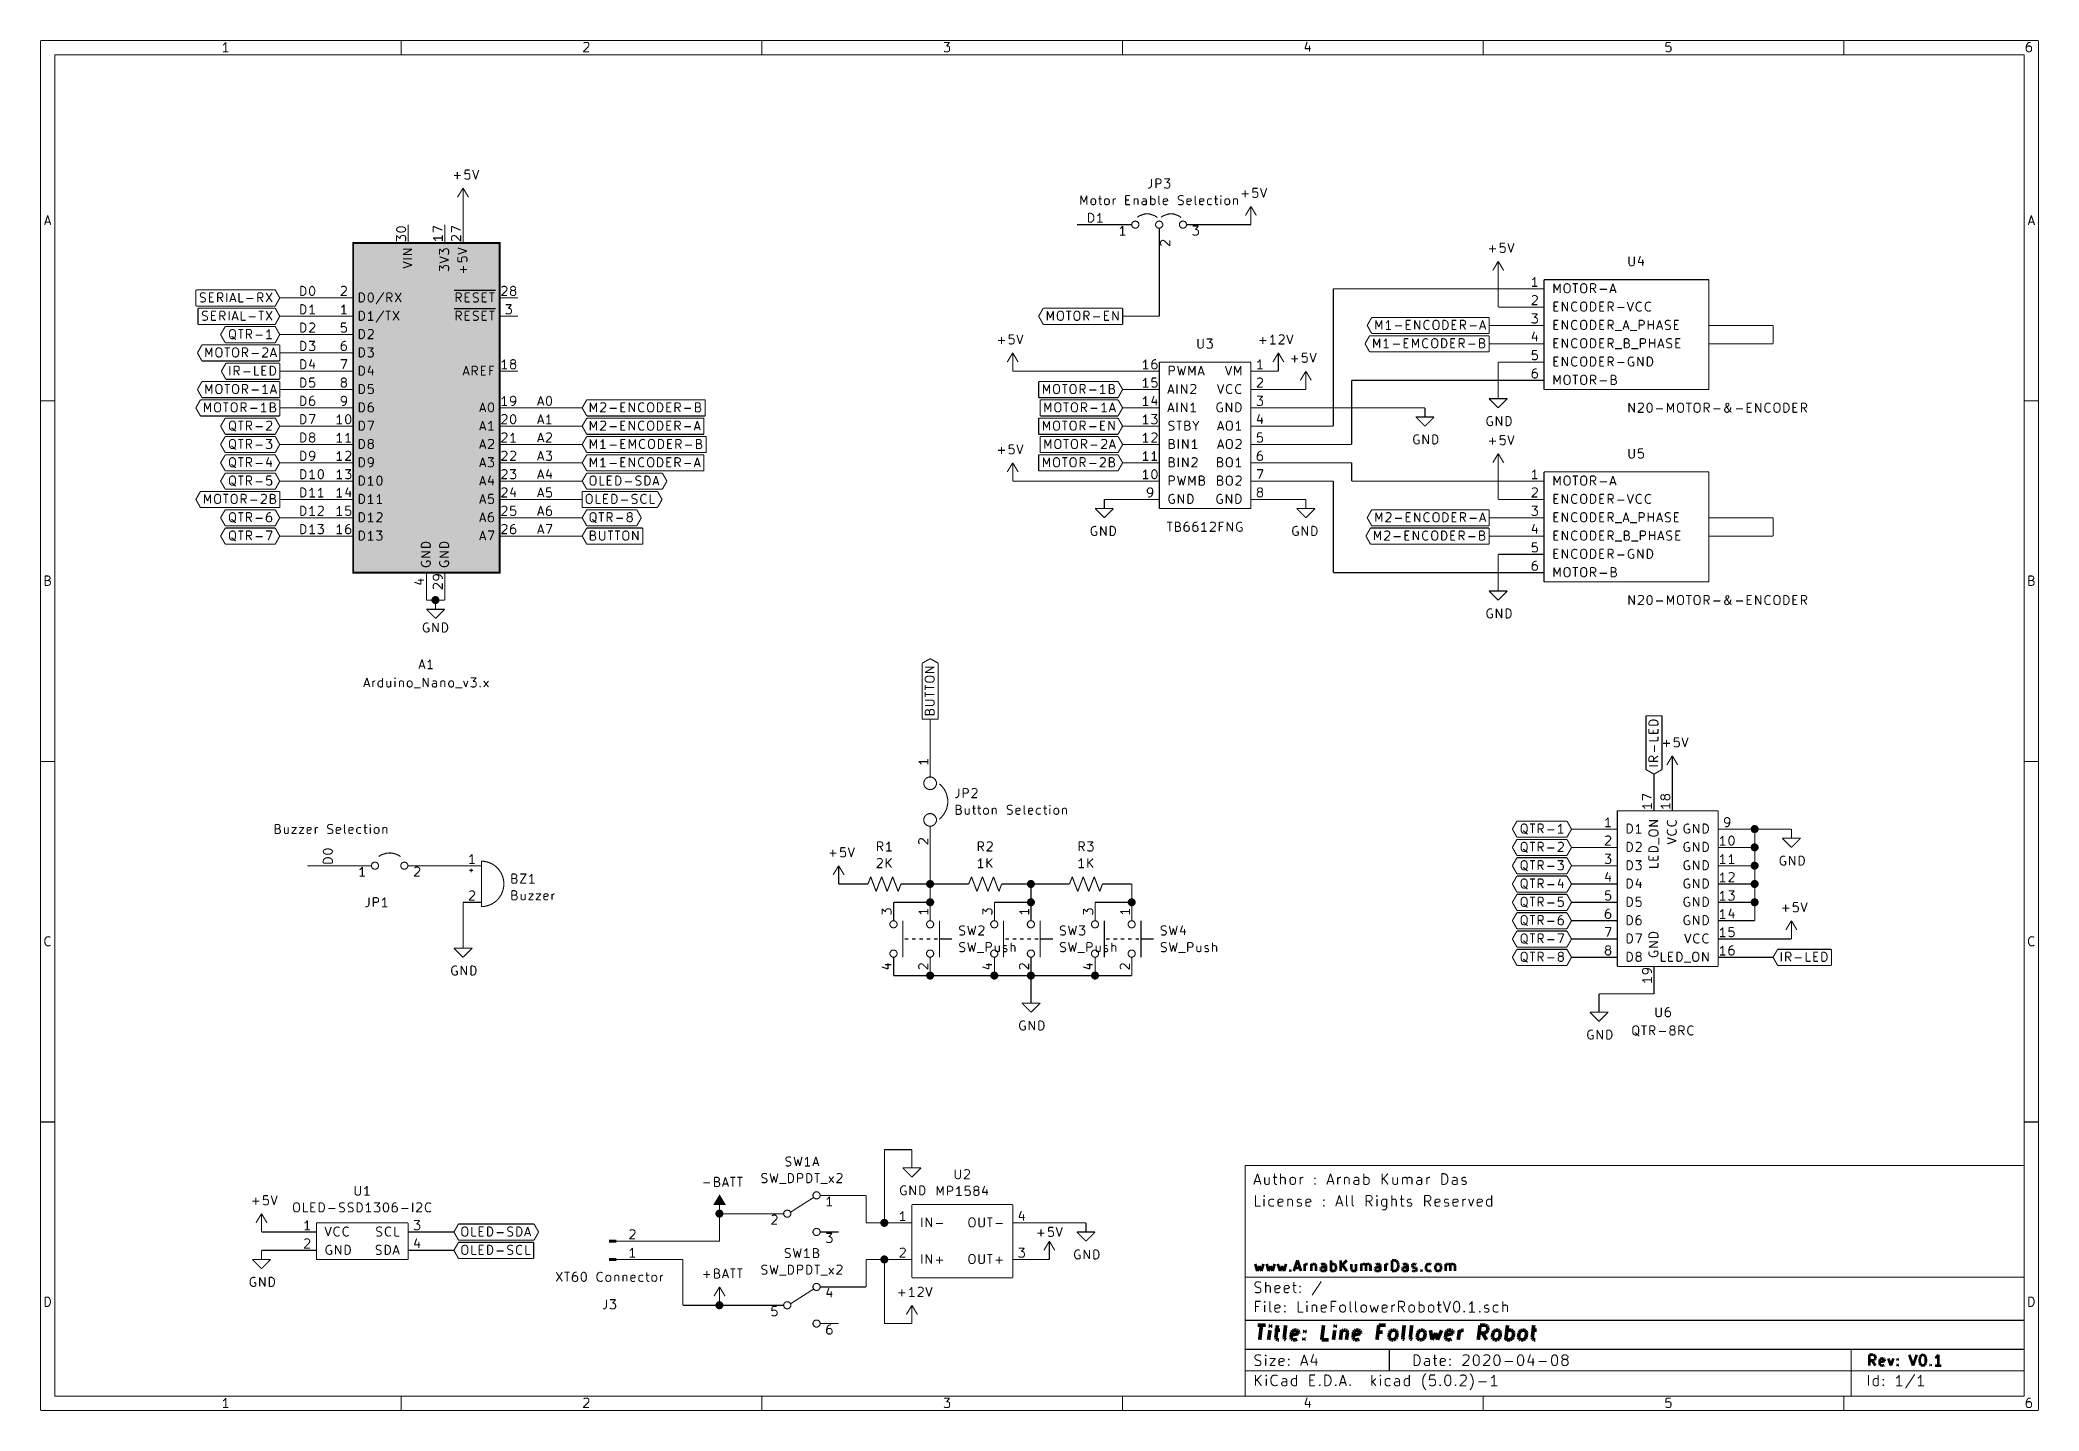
# Model space of a CAD drawing. Header units: millimetres. Extents: x 10 to 287, y 10 to 200.
import ezdxf

# ---------------------------------------------------------------- set-up
doc = ezdxf.new("R2010")
doc.units = ezdxf.units.MM
doc.layers.add('H', color=7, linetype='Continuous')
doc.layers.add('P', color=7, linetype='Continuous')

msp = doc.modelspace()

# ---------------------------------------------------------------- hatches: boundary and pattern name
at = {"layer": 'H', "linetype": 'Continuous'}
for points in [[(53.34, 126.189), (53.34, 171.909), (73.66, 171.909), (73.66, 126.189), (53.34, 126.189)], [(64.752, 121.902), (64.664, 121.902), (64.488, 121.991), (64.347, 122.114), (64.276, 122.29), (64.258, 122.396), (64.276, 122.502), (64.347, 122.678), (64.488, 122.82), (64.664, 122.89), (64.752, 122.89), (64.858, 122.89), (65.035, 122.82), (65.176, 122.678), (65.246, 122.502), (65.246, 122.396), (65.246, 122.29), (65.176, 122.114), (65.035, 121.991), (64.858, 121.902), (64.752, 121.902)], [(247.65, 90.152), (247.544, 90.152), (247.368, 90.223), (247.227, 90.364), (247.156, 90.54), (247.156, 90.646), (247.156, 90.752), (247.227, 90.928), (247.368, 91.052), (247.544, 91.14), (247.65, 91.14), (247.738, 91.14), (247.915, 91.052), (248.056, 90.928), (248.126, 90.752), (248.144, 90.646), (248.126, 90.54), (248.056, 90.364), (247.915, 90.223), (247.738, 90.152), (247.65, 90.152)], [(247.65, 87.612), (247.544, 87.612), (247.368, 87.683), (247.227, 87.824), (247.156, 88), (247.156, 88.106), (247.156, 88.212), (247.227, 88.388), (247.368, 88.53), (247.544, 88.6), (247.65, 88.6), (247.738, 88.6), (247.915, 88.53), (248.056, 88.388), (248.126, 88.212), (248.144, 88.106), (248.126, 88), (248.056, 87.824), (247.915, 87.683), (247.738, 87.612), (247.65, 87.612)], [(247.65, 85.072), (247.544, 85.072), (247.368, 85.143), (247.227, 85.284), (247.156, 85.46), (247.156, 85.566), (247.156, 85.672), (247.227, 85.848), (247.368, 85.99), (247.544, 86.06), (247.65, 86.06), (247.738, 86.06), (247.915, 85.99), (248.056, 85.848), (248.126, 85.672), (248.144, 85.566), (248.126, 85.46), (248.056, 85.284), (247.915, 85.143), (247.738, 85.072), (247.65, 85.072)], [(133.35, 82.532), (133.244, 82.532), (133.068, 82.621), (132.927, 82.744), (132.856, 82.92), (132.838, 83.026), (132.856, 83.132), (132.927, 83.308), (133.068, 83.432), (133.244, 83.52), (133.35, 83.52), (133.438, 83.52), (133.615, 83.432), (133.756, 83.308), (133.826, 83.132), (133.844, 83.026), (133.826, 82.92), (133.756, 82.744), (133.615, 82.621), (133.438, 82.532), (133.35, 82.532)], [(147.32, 82.532), (147.214, 82.532), (147.038, 82.621), (146.897, 82.744), (146.826, 82.92), (146.826, 83.026), (146.826, 83.132), (146.897, 83.308), (147.038, 83.432), (147.214, 83.52), (147.32, 83.52), (147.408, 83.52), (147.585, 83.432), (147.726, 83.308), (147.796, 83.132), (147.814, 83.026), (147.796, 82.92), (147.726, 82.744), (147.585, 82.621), (147.408, 82.532), (147.32, 82.532)], [(247.65, 82.532), (247.544, 82.532), (247.368, 82.621), (247.227, 82.744), (247.156, 82.92), (247.156, 83.026), (247.156, 83.132), (247.227, 83.308), (247.368, 83.432), (247.544, 83.52), (247.65, 83.52), (247.738, 83.52), (247.915, 83.432), (248.056, 83.308), (248.126, 83.132), (248.144, 83.026), (248.126, 82.92), (248.056, 82.744), (247.915, 82.621), (247.738, 82.532), (247.65, 82.532)], [(133.35, 79.992), (133.244, 79.992), (133.068, 80.081), (132.927, 80.204), (132.856, 80.38), (132.838, 80.486), (132.856, 80.592), (132.927, 80.768), (133.068, 80.892), (133.244, 80.98), (133.35, 80.98), (133.438, 80.98), (133.615, 80.892), (133.756, 80.768), (133.826, 80.592), (133.844, 80.486), (133.826, 80.38), (133.756, 80.204), (133.615, 80.081), (133.438, 79.992), (133.35, 79.992)], [(147.32, 79.992), (147.214, 79.992), (147.038, 80.081), (146.897, 80.204), (146.826, 80.38), (146.826, 80.486), (146.826, 80.592), (146.897, 80.768), (147.038, 80.892), (147.214, 80.98), (147.32, 80.98), (147.408, 80.98), (147.585, 80.892), (147.726, 80.768), (147.796, 80.592), (147.814, 80.486), (147.796, 80.38), (147.726, 80.204), (147.585, 80.081), (147.408, 79.992), (147.32, 79.992)], [(161.29, 79.992), (161.184, 79.992), (161.008, 80.081), (160.867, 80.204), (160.796, 80.38), (160.778, 80.486), (160.796, 80.592), (160.867, 80.768), (161.008, 80.892), (161.184, 80.98), (161.29, 80.98), (161.378, 80.98), (161.555, 80.892), (161.696, 80.768), (161.766, 80.592), (161.784, 80.486), (161.766, 80.38), (161.696, 80.204), (161.555, 80.081), (161.378, 79.992), (161.29, 79.992)], [(247.65, 79.992), (247.544, 79.992), (247.368, 80.081), (247.227, 80.204), (247.156, 80.38), (247.156, 80.486), (247.156, 80.592), (247.227, 80.768), (247.368, 80.892), (247.544, 80.98), (247.65, 80.98), (247.738, 80.98), (247.915, 80.892), (248.056, 80.768), (248.126, 80.592), (248.144, 80.486), (248.126, 80.38), (248.056, 80.204), (247.915, 80.081), (247.738, 79.992), (247.65, 79.992)], [(133.35, 69.832), (133.244, 69.832), (133.068, 69.921), (132.927, 70.044), (132.856, 70.22), (132.838, 70.326), (132.856, 70.432), (132.927, 70.608), (133.068, 70.732), (133.244, 70.82), (133.35, 70.82), (133.438, 70.82), (133.615, 70.732), (133.756, 70.608), (133.826, 70.432), (133.844, 70.326), (133.826, 70.22), (133.756, 70.044), (133.615, 69.921), (133.438, 69.832), (133.35, 69.832)], [(142.24, 69.832), (142.134, 69.832), (141.958, 69.921), (141.817, 70.044), (141.746, 70.22), (141.728, 70.326), (141.746, 70.432), (141.817, 70.608), (141.958, 70.732), (142.134, 70.82), (142.24, 70.82), (142.328, 70.82), (142.505, 70.732), (142.646, 70.608), (142.716, 70.432), (142.716, 70.326), (142.716, 70.22), (142.646, 70.044), (142.505, 69.921), (142.328, 69.832), (142.24, 69.832)], [(147.32, 69.832), (147.214, 69.832), (147.038, 69.921), (146.897, 70.044), (146.826, 70.22), (146.826, 70.326), (146.826, 70.432), (146.897, 70.608), (147.038, 70.732), (147.214, 70.82), (147.32, 70.82), (147.408, 70.82), (147.585, 70.732), (147.726, 70.608), (147.796, 70.432), (147.814, 70.326), (147.796, 70.22), (147.726, 70.044), (147.585, 69.921), (147.408, 69.832), (147.32, 69.832)], [(156.192, 69.832), (156.104, 69.832), (155.928, 69.921), (155.787, 70.044), (155.716, 70.22), (155.698, 70.326), (155.716, 70.432), (155.787, 70.608), (155.928, 70.732), (156.104, 70.82), (156.192, 70.82), (156.298, 70.82), (156.475, 70.732), (156.616, 70.608), (156.686, 70.432), (156.704, 70.326), (156.686, 70.22), (156.616, 70.044), (156.475, 69.921), (156.298, 69.832), (156.192, 69.832)], [(103.382, 38.559), (104.14, 39.829), (104.898, 38.559), (103.382, 38.559)], [(104.14, 36.812), (104.034, 36.812), (103.858, 36.883), (103.717, 37.024), (103.646, 37.2), (103.628, 37.306), (103.646, 37.412), (103.717, 37.588), (103.858, 37.712), (104.034, 37.8), (104.14, 37.8), (104.228, 37.8), (104.405, 37.712), (104.546, 37.588), (104.616, 37.412), (104.616, 37.306), (104.616, 37.2), (104.546, 37.024), (104.405, 36.883), (104.228, 36.812), (104.14, 36.812)], [(127, 35.542), (126.894, 35.542), (126.718, 35.631), (126.577, 35.754), (126.506, 35.93), (126.488, 36.036), (126.506, 36.142), (126.577, 36.318), (126.718, 36.442), (126.894, 36.53), (127, 36.53), (127.088, 36.53), (127.265, 36.442), (127.406, 36.318), (127.476, 36.142), (127.494, 36.036), (127.476, 35.93), (127.406, 35.754), (127.265, 35.631), (127.088, 35.542), (127, 35.542)], [(88.9, 33.355), (88.9, 33.602), (89.764, 33.602), (89.764, 33.355), (88.9, 33.355)], [(88.9, 30.815), (88.9, 31.062), (89.764, 31.062), (89.764, 30.815), (88.9, 30.815)], [(127, 30.462), (126.894, 30.462), (126.718, 30.533), (126.577, 30.674), (126.506, 30.85), (126.488, 30.956), (126.506, 31.062), (126.577, 31.238), (126.718, 31.362), (126.894, 31.45), (127, 31.45), (127.088, 31.45), (127.265, 31.362), (127.406, 31.238), (127.476, 31.062), (127.494, 30.956), (127.476, 30.85), (127.406, 30.674), (127.265, 30.533), (127.088, 30.462), (127, 30.462)], [(104.14, 24.112), (104.034, 24.112), (103.858, 24.201), (103.717, 24.324), (103.646, 24.5), (103.628, 24.606), (103.646, 24.712), (103.717, 24.888), (103.858, 25.012), (104.034, 25.1), (104.14, 25.1), (104.228, 25.1), (104.405, 25.012), (104.546, 24.888), (104.616, 24.712), (104.616, 24.606), (104.616, 24.5), (104.546, 24.324), (104.405, 24.201), (104.228, 24.112), (104.14, 24.112)]]:
    msp.add_hatch(color=256, dxfattribs=at).paths.add_polyline_path(points)

# ---------------------------------------------------------------- linework, layer by layer
at = {"layer": 'P'}
for points, const_width in [([(10.001, 200.007), (10.001, 10.019)], 0.152), ([(286.985, 200.007), (10.001, 200.007)], 0.152), ([(35.542, 199.566), (35.419, 199.425)], 0.152), ([(35.683, 199.743), (35.542, 199.566)], 0.152), ([(35.683, 198.438), (35.683, 199.743)], 0.152), ([(59.99, 198.032), (59.99, 200.007)], 0.152), ([(85.284, 199.637), (85.372, 199.69)], 0.152), ([(85.372, 199.69), (85.496, 199.743)], 0.152), ([(85.496, 199.743), (85.796, 199.743)], 0.152), ([(85.796, 199.743), (85.919, 199.69)], 0.152), ([(85.919, 199.69), (85.972, 199.637)], 0.152), ([(85.972, 199.637), (86.025, 199.513)], 0.152), ([(86.025, 199.513), (86.025, 199.372)], 0.152), ([(109.996, 198.032), (109.996, 200.007)], 0.152), ([(135.255, 199.743), (136.031, 199.743)], 0.152), ([(136.031, 199.743), (135.608, 199.249)], 0.152), ([(159.985, 198.032), (159.985, 200.007)], 0.152), ([(185.596, 199.813), (185.297, 198.878)], 0.152), ([(210.009, 198.032), (210.009, 200.007)], 0.152), ([(235.373, 199.743), (235.303, 199.125)], 0.152), ([(235.991, 199.743), (235.373, 199.743)], 0.152), ([(259.997, 198.032), (259.997, 200.007)], 0.152), ([(285.503, 199.637), (285.362, 199.425)], 0.152), ([(285.538, 199.69), (285.503, 199.637)], 0.152), ([(285.679, 199.743), (285.538, 199.69)], 0.152), ([(285.926, 199.743), (285.679, 199.743)], 0.152), ([(286.985, 10.019), (286.985, 200.007)], 0.152), ([(11.977, 198.032), (11.977, 11.994)], 0.152), ([(285.009, 198.032), (11.977, 198.032)], 0.152), ([(35.419, 199.425), (35.295, 199.372)], 0.152), ([(36.036, 198.438), (35.295, 198.438)], 0.152), ([(85.972, 199.196), (85.231, 198.438)], 0.152), ([(85.231, 198.438), (86.025, 198.438)], 0.152), ([(86.025, 199.372), (85.972, 199.196)], 0.152), ([(135.308, 198.526), (135.255, 198.561)], 0.152), ([(135.431, 198.438), (135.308, 198.526)], 0.152), ([(135.802, 198.438), (135.431, 198.438)], 0.152), ([(135.608, 199.249), (135.802, 199.249)], 0.152), ([(135.802, 199.249), (135.943, 199.196)], 0.152), ([(135.943, 198.526), (135.802, 198.438)], 0.152), ([(135.943, 199.196), (135.996, 199.125)], 0.152), ([(135.996, 198.561), (135.943, 198.526)], 0.152), ([(135.996, 199.125), (136.031, 199.002)], 0.152), ([(136.031, 198.702), (135.996, 198.561)], 0.152), ([(136.031, 199.002), (136.031, 198.702)], 0.152), ([(185.297, 198.878), (186.108, 198.878)], 0.152), ([(185.932, 199.302), (185.932, 198.438)], 0.152), ([(235.303, 199.125), (235.373, 199.196)], 0.152), ([(235.373, 198.526), (235.303, 198.561)], 0.152), ([(235.373, 199.196), (235.514, 199.249)], 0.152), ([(235.514, 198.438), (235.373, 198.526)], 0.152), ([(235.514, 199.249), (235.814, 199.249)], 0.152), ([(235.814, 198.438), (235.514, 198.438)], 0.152), ([(235.814, 199.249), (235.938, 199.196)], 0.152), ([(235.938, 198.526), (235.814, 198.438)], 0.152), ([(235.938, 199.196), (235.991, 199.125)], 0.152), ([(235.991, 198.561), (235.938, 198.526)], 0.152), ([(235.991, 199.125), (236.044, 199.002)], 0.152), ([(236.044, 198.702), (235.991, 198.561)], 0.152), ([(236.044, 199.002), (236.044, 198.702)], 0.152), ([(285.009, 11.994), (285.009, 198.032)], 0.152), ([(285.362, 199.425), (285.291, 199.196)], 0.152), ([(285.291, 199.196), (285.291, 198.702)], 0.152), ([(285.362, 199.125), (285.291, 199.002)], 0.152), ([(285.291, 198.702), (285.362, 198.561)], 0.152), ([(285.415, 199.196), (285.362, 199.125)], 0.152), ([(285.362, 198.561), (285.415, 198.526)], 0.152), ([(285.538, 199.249), (285.415, 199.196)], 0.152), ([(285.415, 198.526), (285.538, 198.438)], 0.152), ([(285.803, 199.249), (285.538, 199.249)], 0.152), ([(285.538, 198.438), (285.803, 198.438)], 0.152), ([(285.926, 199.196), (285.803, 199.249)], 0.152), ([(285.803, 198.438), (285.926, 198.526)], 0.152), ([(285.979, 199.125), (285.926, 199.196)], 0.152), ([(285.926, 198.526), (285.979, 198.561)], 0.152), ([(286.032, 199.002), (285.979, 199.125)], 0.152), ([(285.979, 198.561), (286.032, 198.702)], 0.152), ([(286.032, 198.702), (286.032, 199.002)], 0.152), ([(67.31, 181.275), (68.263, 181.275)], 0.152), ([(67.786, 180.781), (67.786, 181.751)], 0.152), ([(68.88, 182.051), (68.827, 181.451)], 0.152), ([(68.827, 181.451), (68.88, 181.504)], 0.152), ([(68.88, 180.834), (68.827, 180.922)], 0.152), ([(69.48, 182.051), (68.88, 182.051)], 0.152), ([(68.88, 181.504), (69.003, 181.575)], 0.152), ([(69.003, 180.781), (68.88, 180.834)], 0.152), ([(69.003, 181.575), (69.303, 181.575)], 0.152), ([(69.303, 180.781), (69.003, 180.781)], 0.152), ([(69.303, 181.575), (69.444, 181.504)], 0.152), ([(69.444, 180.834), (69.303, 180.781)], 0.152), ([(69.444, 181.504), (69.48, 181.451)], 0.152), ([(69.48, 180.922), (69.444, 180.834)], 0.152), ([(69.48, 181.451), (69.533, 181.328)], 0.152), ([(69.533, 181.01), (69.48, 180.922)], 0.152), ([(69.533, 181.328), (69.533, 181.01)], 0.152), ([(69.921, 182.051), (70.326, 180.781)], 0.152), ([(70.326, 180.781), (70.75, 182.051)], 0.152), ([(164.024, 180.816), (164.024, 179.899)], 0.152), ([(164.641, 179.546), (164.641, 180.816)], 0.152), ([(164.641, 180.816), (165.118, 180.816)], 0.152), ([(165.118, 180.146), (164.641, 180.146)], 0.152), ([(165.118, 180.816), (165.223, 180.746)], 0.152), ([(165.223, 180.199), (165.118, 180.146)], 0.152), ([(165.223, 180.746), (165.294, 180.693)], 0.152), ([(165.294, 180.252), (165.223, 180.199)], 0.152), ([(165.294, 180.693), (165.347, 180.569)], 0.152), ([(165.347, 180.375), (165.294, 180.252)], 0.152), ([(165.347, 180.569), (165.347, 180.375)], 0.152), ([(165.788, 180.816), (166.564, 180.816)], 0.152), ([(166.564, 180.816), (166.141, 180.322)], 0.152), ([(166.141, 180.322), (166.317, 180.322)], 0.152), ([(166.317, 180.322), (166.441, 180.252)], 0.152), ([(166.441, 180.252), (166.493, 180.199)], 0.152), ([(166.493, 180.199), (166.564, 180.075)], 0.152), ([(166.564, 180.075), (166.564, 179.776)], 0.152), ([(67.804, 178.276), (68.58, 179.546)], 0.152), ([(68.58, 177.006), (68.58, 179.546)], 0.152), ([(68.58, 179.546), (69.338, 178.276)], 0.152), ([(154.217, 177.236), (154.217, 178.506)], 0.152), ([(154.217, 178.506), (154.658, 177.588)], 0.152), ([(154.658, 177.588), (155.063, 178.506)], 0.152), ([(155.063, 178.506), (155.063, 177.236)], 0.152), ([(155.628, 177.835), (155.681, 177.941)], 0.152), ([(155.628, 177.465), (155.628, 177.835)], 0.152), ([(155.681, 177.359), (155.628, 177.465)], 0.152), ([(155.681, 177.941), (155.751, 178.029)], 0.152), ([(155.751, 177.288), (155.681, 177.359)], 0.152), ([(155.751, 178.029), (155.857, 178.065)], 0.152), ([(155.857, 178.065), (156.051, 178.065)], 0.152), ([(156.051, 178.065), (156.157, 178.029)], 0.152), ([(156.157, 178.029), (156.228, 177.941)], 0.152), ([(156.228, 177.359), (156.157, 177.288)], 0.152), ([(156.228, 177.941), (156.281, 177.835)], 0.152), ([(156.281, 177.465), (156.228, 177.359)], 0.152), ([(156.281, 177.835), (156.281, 177.465)], 0.152), ([(156.633, 178.065), (157.127, 178.065)], 0.152), ([(156.845, 178.506), (156.845, 177.412)], 0.152), ([(156.845, 177.412), (156.898, 177.288)], 0.152), ([(157.498, 177.835), (157.551, 177.941)], 0.152), ([(157.498, 177.465), (157.498, 177.835)], 0.152), ([(157.551, 177.359), (157.498, 177.465)], 0.152), ([(157.551, 177.941), (157.603, 178.029)], 0.152), ([(157.603, 177.288), (157.551, 177.359)], 0.152), ([(157.603, 178.029), (157.727, 178.065)], 0.152), ([(157.727, 178.065), (157.903, 178.065)], 0.152), ([(157.903, 178.065), (158.027, 178.029)], 0.152), ([(158.027, 178.029), (158.115, 177.941)], 0.152), ([(158.115, 177.359), (158.027, 177.288)], 0.152), ([(158.115, 177.941), (158.168, 177.835)], 0.152), ([(158.168, 177.465), (158.115, 177.359)], 0.152), ([(158.168, 177.835), (158.168, 177.465)], 0.152), ([(158.697, 177.236), (158.697, 178.065)], 0.152), ([(158.697, 177.835), (158.768, 177.941)], 0.152), ([(158.768, 177.941), (158.821, 178.029)], 0.152), ([(158.821, 178.029), (158.944, 178.065)], 0.152), ([(158.944, 178.065), (159.085, 178.065)], 0.152), ([(160.443, 177.236), (160.443, 178.506)], 0.152), ([(160.443, 178.506), (161.061, 178.506)], 0.152), ([(160.443, 177.888), (160.884, 177.888)], 0.152), ([(161.625, 178.065), (161.625, 177.236)], 0.152), ([(161.625, 177.941), (161.66, 178.029)], 0.152), ([(161.66, 178.029), (161.802, 178.065)], 0.152), ([(161.802, 178.065), (161.978, 178.065)], 0.152), ([(161.978, 178.065), (162.101, 178.029)], 0.152), ([(162.101, 178.029), (162.154, 177.888)], 0.152), ([(162.154, 177.888), (162.154, 177.236)], 0.152), ([(162.683, 177.535), (162.754, 177.659)], 0.152), ([(162.683, 177.412), (162.683, 177.535)], 0.152), ([(162.754, 177.288), (162.683, 177.412)], 0.152), ([(162.895, 178.065), (162.754, 178.029)], 0.152), ([(162.754, 177.659), (162.895, 177.712)], 0.152), ([(163.107, 178.065), (162.895, 178.065)], 0.152), ([(162.895, 177.712), (163.195, 177.712)], 0.152), ([(163.248, 178.029), (163.107, 178.065)], 0.152), ([(163.195, 177.712), (163.301, 177.765)], 0.152), ([(163.301, 177.888), (163.248, 178.029)], 0.152), ([(163.301, 177.236), (163.301, 177.888)], 0.152), ([(163.671, 179.546), (163.548, 179.546)], 0.152), ([(163.848, 179.599), (163.671, 179.546)], 0.152), ([(163.953, 179.723), (163.848, 179.599)], 0.152), ([(163.901, 177.236), (163.901, 178.506)], 0.152), ([(163.901, 178.029), (164.024, 178.065)], 0.152), ([(164.024, 179.899), (163.953, 179.723)], 0.152), ([(164.024, 178.065), (164.253, 178.065)], 0.152), ([(164.253, 178.065), (164.377, 178.029)], 0.152), ([(164.377, 178.029), (164.465, 177.941)], 0.152), ([(164.465, 177.359), (164.377, 177.288)], 0.152), ([(164.465, 177.941), (164.518, 177.835)], 0.152), ([(164.518, 177.465), (164.465, 177.359)], 0.152), ([(164.518, 177.835), (164.518, 177.465)], 0.152), ([(165.047, 177.412), (165.047, 178.506)], 0.152), ([(165.118, 177.288), (165.047, 177.412)], 0.152), ([(165.647, 177.888), (165.735, 178.029)], 0.152), ([(165.647, 177.412), (165.647, 177.888)], 0.152), ([(166.264, 177.765), (165.647, 177.659)], 0.152), ([(165.735, 177.288), (165.647, 177.412)], 0.152), ([(165.735, 178.029), (165.823, 178.065)], 0.152), ([(165.823, 179.599), (165.788, 179.67)], 0.152), ([(165.964, 179.546), (165.823, 179.599)], 0.152), ([(165.823, 178.065), (166.088, 178.065)], 0.152), ([(166.317, 179.546), (165.964, 179.546)], 0.152), ([(166.088, 178.065), (166.211, 178.029)], 0.152), ([(166.211, 178.029), (166.264, 177.888)], 0.152), ([(166.264, 177.888), (166.264, 177.765)], 0.152), ([(166.441, 179.599), (166.317, 179.546)], 0.152), ([(166.493, 179.67), (166.441, 179.599)], 0.152), ([(166.564, 179.776), (166.493, 179.67)], 0.152), ([(167.711, 178.241), (167.763, 178.382)], 0.152), ([(167.711, 178.153), (167.711, 178.241)], 0.152), ([(167.763, 178.029), (167.711, 178.153)], 0.152), ([(167.763, 178.382), (167.834, 178.417)], 0.152), ([(167.834, 177.941), (167.763, 178.029)], 0.152), ([(167.834, 178.417), (167.975, 178.506)], 0.152), ([(167.975, 177.888), (167.834, 177.941)], 0.152), ([(167.975, 178.506), (168.275, 178.506)], 0.152), ([(168.187, 177.835), (167.975, 177.888)], 0.152), ([(168.328, 177.765), (168.187, 177.835)], 0.152), ([(168.275, 178.506), (168.451, 178.417)], 0.152), ([(168.381, 177.712), (168.328, 177.765)], 0.152), ([(168.328, 177.288), (168.381, 177.359)], 0.152), ([(168.451, 177.588), (168.381, 177.712)], 0.152), ([(168.381, 177.359), (168.451, 177.465)], 0.152), ([(168.451, 177.465), (168.451, 177.588)], 0.152), ([(168.928, 177.888), (168.981, 178.029)], 0.152), ([(168.928, 177.412), (168.928, 177.888)], 0.152), ([(169.545, 177.765), (168.928, 177.659)], 0.152), ([(168.981, 177.288), (168.928, 177.412)], 0.152), ([(168.981, 178.029), (169.104, 178.065)], 0.152), ([(169.104, 178.065), (169.333, 178.065)], 0.152), ([(169.333, 178.065), (169.457, 178.029)], 0.152), ([(169.457, 178.029), (169.545, 177.888)], 0.152), ([(169.545, 177.888), (169.545, 177.765)], 0.152), ([(170.074, 177.412), (170.074, 178.506)], 0.152), ([(170.127, 177.288), (170.074, 177.412)], 0.152), ([(170.692, 177.888), (170.727, 178.029)], 0.152), ([(170.692, 177.412), (170.692, 177.888)], 0.152), ([(171.291, 177.765), (170.692, 177.659)], 0.152), ([(170.727, 177.288), (170.692, 177.412)], 0.152), ([(170.727, 178.029), (170.868, 178.065)], 0.152), ([(170.868, 178.065), (171.097, 178.065)], 0.152), ([(171.097, 178.065), (171.221, 178.029)], 0.152), ([(171.221, 178.029), (171.291, 177.888)], 0.152), ([(171.291, 177.888), (171.291, 177.765)], 0.152), ([(171.785, 177.835), (171.82, 177.941)], 0.152), ([(171.785, 177.465), (171.785, 177.835)], 0.152), ([(171.82, 177.359), (171.785, 177.465)], 0.152), ([(171.82, 177.941), (171.873, 178.029)], 0.152), ([(171.873, 177.288), (171.82, 177.359)], 0.152), ([(171.873, 178.029), (171.997, 178.065)], 0.152), ([(171.997, 178.065), (172.261, 178.065)], 0.152), ([(172.261, 178.065), (172.367, 178.029)], 0.152), ([(172.738, 178.065), (173.232, 178.065)], 0.152), ([(172.914, 178.506), (172.914, 177.412)], 0.152), ([(172.914, 177.412), (172.967, 177.288)], 0.152), ([(173.637, 178.506), (173.584, 178.417)], 0.152), ([(173.584, 178.417), (173.637, 178.382)], 0.152), ([(173.708, 178.417), (173.637, 178.506)], 0.152), ([(173.637, 178.506), (173.637, 178.382)], 0.152), ([(173.637, 178.382), (173.708, 178.417)], 0.152), ([(173.637, 177.236), (173.637, 178.065)], 0.152), ([(174.184, 177.835), (174.237, 177.941)], 0.152), ([(174.184, 177.465), (174.184, 177.835)], 0.152), ([(174.237, 177.359), (174.184, 177.465)], 0.152), ([(174.237, 177.941), (174.325, 178.029)], 0.152), ([(174.325, 177.288), (174.237, 177.359)], 0.152), ([(174.325, 178.029), (174.413, 178.065)], 0.152), ([(174.413, 178.065), (174.625, 178.065)], 0.152), ([(174.625, 178.065), (174.731, 178.029)], 0.152), ([(174.731, 178.029), (174.801, 177.941)], 0.152), ([(174.801, 177.359), (174.731, 177.288)], 0.152), ([(174.801, 177.941), (174.854, 177.835)], 0.152), ([(174.854, 177.465), (174.801, 177.359)], 0.152), ([(174.854, 177.835), (174.854, 177.465)], 0.152), ([(175.383, 178.065), (175.383, 177.236)], 0.152), ([(175.383, 177.941), (175.454, 178.029)], 0.152), ([(175.454, 178.029), (175.595, 178.065)], 0.152), ([(175.595, 178.065), (175.772, 178.065)], 0.152), ([(175.772, 178.065), (175.895, 178.029)], 0.152), ([(175.895, 178.029), (175.948, 177.888)], 0.152), ([(175.948, 177.888), (175.948, 177.236)], 0.152), ([(176.53, 178.735), (177.5, 178.735)], 0.152), ([(177.006, 178.241), (177.006, 179.211)], 0.152), ([(178.1, 179.511), (178.047, 178.911)], 0.152), ([(178.047, 178.911), (178.1, 178.964)], 0.152), ([(178.1, 178.294), (178.047, 178.382)], 0.152), ([(178.717, 179.511), (178.1, 179.511)], 0.152), ([(178.1, 178.964), (178.223, 179.035)], 0.152), ([(178.223, 178.241), (178.1, 178.294)], 0.152), ([(178.223, 179.035), (178.523, 179.035)], 0.152), ([(178.523, 178.241), (178.223, 178.241)], 0.152), ([(178.523, 179.035), (178.664, 178.964)], 0.152), ([(178.664, 178.294), (178.523, 178.241)], 0.152), ([(178.664, 178.964), (178.717, 178.911)], 0.152), ([(178.717, 178.382), (178.664, 178.294)], 0.152), ([(178.717, 178.911), (178.77, 178.788)], 0.152), ([(178.77, 178.47), (178.717, 178.382)], 0.152), ([(178.77, 178.788), (178.77, 178.47)], 0.152), ([(179.141, 179.511), (179.546, 178.241)], 0.152), ([(179.546, 178.241), (179.987, 179.511)], 0.152), ([(10.566, 174.431), (10.989, 175.736)], 0.152), ([(10.654, 174.819), (11.289, 174.819)], 0.152), ([(10.989, 175.736), (11.43, 174.431)], 0.152), ([(68.58, 177.006), (68.58, 174.466)], 0.152), ([(155.293, 174.801), (155.293, 176.071)], 0.152), ([(155.293, 176.071), (155.593, 176.071)], 0.152), ([(155.593, 174.801), (155.293, 174.801)], 0.152), ([(155.593, 176.071), (155.769, 175.983)], 0.152), ([(155.769, 174.854), (155.593, 174.801)], 0.152), ([(155.857, 177.236), (155.751, 177.288)], 0.152), ([(155.769, 175.983), (155.893, 175.877)], 0.152), ([(155.893, 174.978), (155.769, 174.854)], 0.152), ([(156.051, 177.236), (155.857, 177.236)], 0.152), ([(155.893, 175.877), (155.981, 175.754)], 0.152), ([(155.981, 175.101), (155.893, 174.978)], 0.152), ([(155.981, 175.754), (156.034, 175.507)], 0.152), ([(156.034, 175.331), (155.981, 175.101)], 0.152), ([(156.034, 175.507), (156.034, 175.331)], 0.152), ([(156.157, 177.288), (156.051, 177.236)], 0.152), ([(156.633, 175.754), (156.51, 175.701)], 0.152), ([(157.251, 174.801), (156.51, 174.801)], 0.152), ([(156.757, 175.877), (156.633, 175.754)], 0.152), ([(156.863, 176.071), (156.757, 175.877)], 0.152), ([(156.863, 174.801), (156.863, 176.071)], 0.152), ([(156.898, 177.288), (157.021, 177.236)], 0.152), ([(157.021, 177.236), (157.127, 177.236)], 0.152), ([(157.727, 177.236), (157.603, 177.288)], 0.152), ([(157.903, 177.236), (157.727, 177.236)], 0.152), ([(158.027, 177.288), (157.903, 177.236)], 0.152), ([(161.061, 177.236), (160.443, 177.236)], 0.152), ([(162.278, 174.484), (162.278, 174.572), (162.19, 174.748), (162.066, 174.89), (161.872, 174.96), (161.784, 174.978), (161.678, 174.96), (161.502, 174.89), (161.361, 174.748), (161.29, 174.572), (161.29, 174.484), (161.29, 174.378), (161.361, 174.202), (161.502, 174.061), (161.678, 173.99), (161.784, 173.972), (161.89, 173.99), (162.066, 174.061), (162.19, 174.202), (162.278, 174.378), (162.278, 174.484), (162.278, 174.484)], 0.152), ([(164.835, 175.454), (164.518, 175.683), (163.795, 175.948), (163.424, 175.966), (163.054, 175.948), (162.348, 175.701), (162.048, 175.489)], 0.152), ([(162.895, 177.236), (162.754, 177.288)], 0.152), ([(163.195, 177.236), (162.895, 177.236)], 0.152), ([(163.301, 177.288), (163.195, 177.236)], 0.152), ([(164.024, 177.236), (163.901, 177.288)], 0.152), ([(164.253, 177.236), (164.024, 177.236)], 0.152), ([(164.377, 177.288), (164.253, 177.236)], 0.152), ([(165.576, 174.484), (165.576, 174.572), (165.488, 174.748), (165.365, 174.89), (165.188, 174.96), (165.082, 174.978), (164.977, 174.96), (164.8, 174.89), (164.677, 174.748), (164.588, 174.572), (164.588, 174.484), (164.588, 174.378), (164.677, 174.202), (164.8, 174.061), (164.977, 173.99), (165.082, 173.972), (165.188, 173.99), (165.365, 174.061), (165.488, 174.202), (165.576, 174.378), (165.576, 174.484), (165.576, 174.484)], 0.152), ([(165.223, 177.236), (165.118, 177.288)], 0.152), ([(168.134, 175.454), (167.816, 175.683), (167.111, 175.948), (166.723, 175.966), (166.352, 175.948), (165.647, 175.701), (165.347, 175.489)], 0.152), ([(165.823, 177.236), (165.735, 177.288)], 0.152), ([(166.088, 177.236), (165.823, 177.236)], 0.152), ([(166.211, 177.288), (166.088, 177.236)], 0.152), ([(167.711, 177.288), (167.887, 177.236)], 0.152), ([(167.887, 177.236), (168.187, 177.236)], 0.152), ([(168.875, 174.484), (168.875, 174.572), (168.804, 174.748), (168.663, 174.89), (168.487, 174.96), (168.381, 174.978), (168.275, 174.96), (168.099, 174.89), (167.975, 174.748), (167.887, 174.572), (167.887, 174.484), (167.887, 174.378), (167.975, 174.202), (168.099, 174.061), (168.275, 173.99), (168.381, 173.972), (168.487, 173.99), (168.663, 174.061), (168.804, 174.202), (168.875, 174.378), (168.875, 174.484), (168.875, 174.484)], 0.152), ([(168.187, 177.236), (168.328, 177.288)], 0.152), ([(169.104, 177.236), (168.981, 177.288)], 0.152), ([(169.333, 177.236), (169.104, 177.236)], 0.152), ([(169.457, 177.288), (169.333, 177.236)], 0.152), ([(170.251, 177.236), (170.127, 177.288)], 0.152), ([(170.868, 177.236), (170.727, 177.288)], 0.152), ([(171.097, 177.236), (170.868, 177.236)], 0.152), ([(171.221, 177.288), (171.097, 177.236)], 0.152), ([(171.997, 177.236), (171.873, 177.288)], 0.152), ([(172.261, 177.236), (171.997, 177.236)], 0.152), ([(172.367, 177.288), (172.261, 177.236)], 0.152), ([(172.967, 177.288), (173.09, 177.236)], 0.152), ([(173.09, 177.236), (173.232, 177.236)], 0.152), ([(174.413, 177.236), (174.325, 177.288)], 0.152), ([(174.625, 177.236), (174.413, 177.236)], 0.152), ([(174.731, 177.288), (174.625, 177.236)], 0.152), ([(177.042, 175.736), (177.8, 177.006)], 0.152), ([(177.8, 174.466), (177.8, 177.006)], 0.152), ([(177.8, 177.006), (178.558, 175.736)], 0.152), ([(285.574, 174.431), (285.997, 175.736)], 0.152), ([(285.679, 174.819), (286.314, 174.819)], 0.152), ([(285.997, 175.736), (286.438, 174.431)], 0.152), ([(53.34, 171.926), (53.34, 126.206), (73.66, 126.206), (73.66, 171.926), (53.34, 171.926)], 0.254), ([(53.34, 171.926), (53.34, 126.206)], 0.254), ([(73.66, 171.926), (53.34, 171.926)], 0.254), ([(59.355, 173.884), (59.425, 173.972)], 0.152), ([(59.355, 173.761), (59.355, 173.884)], 0.152), ([(59.425, 173.62), (59.355, 173.761)], 0.152), ([(59.355, 172.173), (59.355, 172.967)], 0.152), ([(59.355, 172.967), (59.831, 172.526)], 0.152), ([(59.425, 173.972), (59.478, 174.061)], 0.152), ([(59.478, 173.584), (59.425, 173.62)], 0.152), ([(59.478, 174.061), (59.602, 174.113)], 0.152), ([(59.602, 173.496), (59.478, 173.584)], 0.152), ([(59.602, 174.113), (59.831, 174.184)], 0.152), ([(59.831, 173.443), (59.602, 173.496)], 0.152), ([(59.831, 174.184), (60.131, 174.184)], 0.152), ([(60.131, 173.443), (59.831, 173.443)], 0.152), ([(59.831, 172.702), (59.919, 172.843)], 0.152), ([(59.831, 172.526), (59.831, 172.702)], 0.152), ([(59.919, 172.843), (59.955, 172.914)], 0.152), ([(59.955, 172.914), (60.096, 172.967)], 0.152), ([(60.096, 172.967), (60.396, 172.967)], 0.152), ([(60.131, 174.184), (60.396, 174.113)], 0.152), ([(60.396, 173.496), (60.131, 173.443)], 0.152), ([(60.396, 174.113), (60.501, 174.061)], 0.152), ([(60.501, 173.584), (60.396, 173.496)], 0.152), ([(60.396, 172.967), (60.501, 172.914)], 0.152), ([(60.501, 174.061), (60.572, 173.972)], 0.152), ([(60.572, 173.62), (60.501, 173.584)], 0.152), ([(60.501, 172.914), (60.572, 172.843)], 0.152), ([(60.572, 172.226), (60.501, 172.173)], 0.152), ([(60.572, 173.972), (60.625, 173.884)], 0.152), ([(60.625, 173.761), (60.572, 173.62)], 0.152), ([(60.572, 172.843), (60.625, 172.702)], 0.152), ([(60.625, 172.35), (60.572, 172.226)], 0.152), ([(60.625, 173.884), (60.625, 173.761)], 0.152), ([(60.625, 172.702), (60.625, 172.35)], 0.152), ([(60.96, 171.926), (60.96, 174.466)], 0.152), ([(64.435, 173.39), (64.435, 174.237)], 0.152), ([(64.435, 174.237), (65.705, 173.708)], 0.152), ([(65.705, 172.614), (64.435, 172.614)], 0.152), ([(64.435, 172.614), (64.611, 172.491)], 0.152), ([(64.611, 172.491), (64.735, 172.35)], 0.152), ([(64.735, 172.35), (64.788, 172.226)], 0.152), ([(65.705, 172.967), (65.705, 172.226)], 0.152), ([(66.04, 171.926), (66.04, 174.466)], 0.152), ([(66.975, 173.39), (66.975, 174.237)], 0.152), ([(66.975, 174.237), (68.245, 173.708)], 0.152), ([(66.975, 172.702), (67.045, 172.843)], 0.152), ([(66.975, 172.438), (66.975, 172.702)], 0.152), ([(67.045, 172.314), (66.975, 172.438)], 0.152), ([(67.045, 172.843), (67.098, 172.914)], 0.152), ([(67.098, 172.226), (67.045, 172.314)], 0.152), ([(67.098, 172.914), (67.222, 172.967)], 0.152), ([(67.222, 172.967), (67.328, 172.967)], 0.152), ([(67.328, 172.967), (67.539, 172.914)], 0.152), ([(67.539, 172.914), (68.245, 172.173)], 0.152), ([(68.245, 172.173), (68.245, 172.967)], 0.152), ([(68.58, 171.926), (68.58, 174.466)], 0.152), ([(73.66, 126.206), (73.66, 171.926)], 0.254), ([(158.75, 174.466), (153.67, 174.466)], 0.152), ([(161.29, 174.466), (158.75, 174.466)], 0.152), ([(159.755, 173.972), (159.632, 173.937)], 0.152), ([(160.373, 173.02), (159.632, 173.02)], 0.152), ([(159.897, 174.113), (159.755, 173.972)], 0.152), ([(160.02, 174.29), (159.897, 174.113)], 0.152), ([(160.02, 173.02), (160.02, 174.29)], 0.152), ([(165.1, 173.955), (165.1, 173.196)], 0.152), ([(165.1, 173.196), (165.1, 170.656)], 0.152), ([(165.276, 172.05), (165.347, 172.173)], 0.152), ([(165.276, 171.75), (165.276, 172.05)], 0.152), ([(165.347, 171.644), (165.276, 171.75)], 0.152), ([(165.347, 172.173), (165.4, 172.226)], 0.152), ([(165.4, 172.226), (165.523, 172.314)], 0.152), ([(165.523, 172.314), (165.629, 172.314)], 0.152), ([(165.629, 172.314), (165.823, 172.226)], 0.152), ([(165.823, 172.226), (166.546, 171.521)], 0.152), ([(166.546, 171.521), (166.546, 172.314)], 0.152), ([(168.91, 174.466), (171.45, 174.466)], 0.152), ([(169.739, 174.29), (170.533, 174.29)], 0.152), ([(169.792, 173.073), (169.739, 173.143)], 0.152), ([(169.915, 173.02), (169.792, 173.073)], 0.152), ([(170.268, 173.02), (169.915, 173.02)], 0.152), ([(170.533, 174.29), (170.092, 173.796)], 0.152), ([(170.092, 173.796), (170.268, 173.796)], 0.152), ([(170.268, 173.796), (170.409, 173.725)], 0.152), ([(170.409, 173.073), (170.268, 173.02)], 0.152), ([(170.409, 173.725), (170.462, 173.673)], 0.152), ([(170.462, 173.143), (170.409, 173.073)], 0.152), ([(170.462, 173.673), (170.533, 173.549)], 0.152), ([(170.533, 173.249), (170.462, 173.143)], 0.152), ([(170.533, 173.549), (170.533, 173.249)], 0.152), ([(171.45, 174.466), (177.8, 174.466)], 0.152), ([(212.39, 171.891), (212.337, 171.291)], 0.152), ([(213.007, 171.891), (212.39, 171.891)], 0.152), ([(213.431, 171.891), (213.836, 170.621)], 0.152), ([(213.836, 170.621), (214.277, 171.891)], 0.152), ([(60.237, 170.321), (61.507, 171.062)], 0.152), ([(61.507, 171.062), (60.237, 171.062)], 0.152), ([(61.507, 170.321), (60.237, 170.321)], 0.152), ([(61.507, 169.721), (60.237, 169.721)], 0.152), ([(61.507, 168.875), (60.237, 169.316)], 0.152), ([(65.317, 170.321), (65.317, 171.115)], 0.152), ([(65.317, 171.115), (65.811, 170.674)], 0.152), ([(66.587, 169.58), (65.317, 170.021)], 0.152), ([(65.317, 169.175), (66.587, 169.58)], 0.152), ([(65.811, 170.85), (65.881, 170.991)], 0.152), ([(65.811, 170.674), (65.811, 170.85)], 0.152), ([(65.881, 170.991), (65.934, 171.062)], 0.152), ([(65.934, 171.062), (66.058, 171.115)], 0.152), ([(66.058, 171.115), (66.358, 171.115)], 0.152), ([(66.358, 171.115), (66.463, 171.062)], 0.152), ([(66.463, 171.062), (66.534, 170.991)], 0.152), ([(66.534, 170.374), (66.463, 170.321)], 0.152), ([(66.534, 170.991), (66.587, 170.85)], 0.152), ([(66.587, 170.498), (66.534, 170.374)], 0.152), ([(66.587, 170.85), (66.587, 170.498)], 0.152), ([(69.127, 170.797), (67.857, 171.238)], 0.152), ([(67.857, 170.374), (69.127, 170.797)], 0.152), ([(67.857, 169.968), (67.857, 169.351)], 0.152), ([(67.857, 169.351), (68.474, 169.316)], 0.152), ([(68.351, 169.792), (68.421, 169.898)], 0.152), ([(68.351, 169.492), (68.351, 169.792)], 0.152), ([(68.421, 169.351), (68.351, 169.492)], 0.152), ([(68.421, 169.898), (68.474, 169.968)], 0.152), ([(68.474, 169.316), (68.421, 169.351)], 0.152), ([(68.474, 169.968), (68.598, 170.021)], 0.152), ([(68.598, 170.021), (68.898, 170.021)], 0.152), ([(68.898, 170.021), (69.003, 169.968)], 0.152), ([(69.003, 169.968), (69.074, 169.898)], 0.152), ([(69.074, 169.351), (69.003, 169.316)], 0.152), ([(69.074, 169.898), (69.127, 169.792)], 0.152), ([(69.127, 169.492), (69.074, 169.351)], 0.152), ([(69.127, 169.792), (69.127, 169.492)], 0.152), ([(165.1, 170.656), (165.1, 161.766)], 0.152), ([(165.4, 171.573), (165.347, 171.644)], 0.152), ([(210.82, 171.115), (211.79, 171.115)], 0.152), ([(211.296, 170.621), (211.296, 171.591)], 0.152), ([(211.332, 168.116), (212.09, 169.386)], 0.152), ([(212.09, 166.846), (212.09, 169.386)], 0.152), ([(212.09, 169.386), (212.848, 168.116)], 0.152), ([(212.337, 171.291), (212.39, 171.344)], 0.152), ([(212.39, 170.674), (212.337, 170.762)], 0.152), ([(212.39, 171.344), (212.513, 171.415)], 0.152), ([(212.513, 170.621), (212.39, 170.674)], 0.152), ([(212.513, 171.415), (212.831, 171.415)], 0.152), ([(212.831, 170.621), (212.513, 170.621)], 0.152), ([(212.831, 171.415), (212.954, 171.344)], 0.152), ([(212.954, 170.674), (212.831, 170.621)], 0.152), ([(212.954, 171.344), (213.007, 171.291)], 0.152), ([(213.007, 170.762), (212.954, 170.674)], 0.152), ([(213.007, 171.291), (213.06, 171.168)], 0.152), ([(213.06, 170.85), (213.007, 170.762)], 0.152), ([(213.06, 171.168), (213.06, 170.85)], 0.152), ([(230.223, 170.039), (230.223, 168.998)], 0.152), ([(230.223, 168.998), (230.293, 168.892)], 0.152), ([(230.911, 168.892), (230.964, 168.998)], 0.152), ([(230.964, 168.998), (230.964, 170.039)], 0.152), ([(231.793, 170.092), (231.493, 169.21)], 0.152), ([(231.493, 169.21), (232.287, 169.21)], 0.152), ([(232.11, 169.616), (232.11, 168.769)], 0.152), ([(60.237, 168.451), (61.507, 168.875)], 0.152), ([(65.317, 168.046), (65.317, 168.804)], 0.152), ([(65.317, 168.804), (65.811, 168.398)], 0.152), ([(65.811, 168.575), (65.881, 168.698)], 0.152), ([(65.811, 168.398), (65.811, 168.575)], 0.152), ([(65.881, 168.698), (65.934, 168.751)], 0.152), ([(65.934, 168.751), (66.058, 168.804)], 0.152), ([(66.058, 168.804), (66.358, 168.804)], 0.152), ([(66.358, 168.804), (66.463, 168.751)], 0.152), ([(66.463, 168.751), (66.534, 168.698)], 0.152), ([(66.534, 168.081), (66.463, 168.046)], 0.152), ([(66.534, 168.698), (66.587, 168.575)], 0.152), ([(66.587, 168.222), (66.534, 168.081)], 0.152), ([(66.587, 168.575), (66.587, 168.222)], 0.152), ([(69.127, 168.257), (68.174, 168.257)], 0.152), ([(68.651, 167.781), (68.651, 168.751)], 0.152), ([(212.09, 166.846), (212.09, 163.036)], 0.152), ([(216.905, 166.864), (216.782, 166.811)], 0.152), ([(217.047, 166.987), (216.905, 166.864)], 0.152), ([(217.17, 167.181), (217.047, 166.987)], 0.152), ([(217.17, 165.911), (217.17, 167.181)], 0.152), ([(218.44, 166.846), (218.44, 151.606)], 0.152), ([(241.3, 166.846), (218.44, 166.846)], 0.152), ([(219.816, 165.012), (219.816, 166.282)], 0.152), ([(219.816, 166.282), (220.239, 165.365)], 0.152), ([(220.239, 165.365), (220.68, 166.282)], 0.152), ([(220.68, 166.282), (220.68, 165.012)], 0.152), ([(221.28, 166.105), (221.386, 166.211)], 0.152), ([(221.386, 166.211), (221.509, 166.282)], 0.152), ([(221.509, 166.282), (221.774, 166.282)], 0.152), ([(221.774, 166.282), (221.862, 166.211)], 0.152), ([(221.862, 166.211), (221.985, 166.105)], 0.152), ([(222.426, 166.282), (223.132, 166.282)], 0.152), ([(222.779, 165.012), (222.779, 166.282)], 0.152), ([(223.573, 166.105), (223.696, 166.211)], 0.152), ([(223.696, 166.211), (223.82, 166.282)], 0.152), ([(223.82, 166.282), (224.049, 166.282)], 0.152), ([(224.049, 166.282), (224.173, 166.211)], 0.152), ([(224.173, 166.211), (224.296, 166.105)], 0.152), ([(224.896, 165.012), (224.896, 166.282)], 0.152), ([(224.896, 166.282), (225.372, 166.282)], 0.152), ([(225.372, 166.282), (225.496, 166.211)], 0.152), ([(225.496, 166.211), (225.566, 166.158)], 0.152), ([(227.559, 165.012), (227.983, 166.282)], 0.152), ([(227.983, 166.282), (228.424, 165.012)], 0.152), ([(230.293, 168.892), (230.346, 168.822)], 0.152), ([(230.346, 168.822), (230.47, 168.769)], 0.152), ([(230.47, 168.769), (230.699, 168.769)], 0.152), ([(230.699, 168.769), (230.84, 168.822)], 0.152), ([(230.84, 168.822), (230.911, 168.892)], 0.152), ([(241.3, 151.606), (241.3, 166.846)], 0.152), ([(42.545, 165.418), (31.538, 165.418)], 0.152), ([(31.538, 165.418), (31.538, 164.306)], 0.152), ([(31.538, 164.306), (31.538, 163.177)], 0.152), ([(32.156, 164.765), (32.191, 164.888)], 0.152), ([(32.156, 164.659), (32.156, 164.765)], 0.152), ([(32.191, 164.536), (32.156, 164.659)], 0.152), ([(32.156, 163.795), (32.332, 163.742)], 0.152), ([(32.191, 164.888), (32.244, 164.941)], 0.152), ([(32.244, 164.447), (32.191, 164.536)], 0.152), ([(32.244, 164.941), (32.385, 165.012)], 0.152), ([(32.385, 164.412), (32.244, 164.447)], 0.152), ([(32.332, 163.742), (32.632, 163.742)], 0.152), ([(32.385, 165.012), (32.685, 165.012)], 0.152), ([(32.632, 164.359), (32.385, 164.412)], 0.152), ([(32.738, 164.271), (32.632, 164.359)], 0.152), ([(32.632, 163.742), (32.738, 163.795)], 0.152), ([(32.685, 165.012), (32.861, 164.941)], 0.152), ([(32.808, 164.236), (32.738, 164.271)], 0.152), ([(32.738, 163.795), (32.808, 163.865)], 0.152), ([(32.861, 164.095), (32.808, 164.236)], 0.152), ([(32.808, 163.865), (32.861, 163.971)], 0.152), ([(32.861, 163.971), (32.861, 164.095)], 0.152), ([(33.426, 163.742), (33.426, 165.012)], 0.152), ([(33.426, 165.012), (34.008, 165.012)], 0.152), ([(33.426, 164.412), (33.831, 164.412)], 0.152), ([(34.008, 163.742), (33.426, 163.742)], 0.152), ([(34.555, 163.742), (34.555, 165.012)], 0.152), ([(34.555, 165.012), (35.048, 165.012)], 0.152), ([(35.048, 164.359), (34.555, 164.359)], 0.152), ([(35.278, 163.742), (34.872, 164.359)], 0.152), ([(35.048, 165.012), (35.172, 164.941)], 0.152), ([(35.172, 164.412), (35.048, 164.359)], 0.152), ([(35.172, 164.941), (35.225, 164.888)], 0.152), ([(35.225, 164.447), (35.172, 164.412)], 0.152), ([(35.225, 164.888), (35.278, 164.765)], 0.152), ([(35.278, 164.588), (35.225, 164.447)], 0.152), ([(35.278, 164.765), (35.278, 164.588)], 0.152), ([(35.825, 163.742), (35.825, 165.012)], 0.152), ([(36.248, 163.742), (36.671, 165.012)], 0.152), ([(36.371, 164.095), (36.971, 164.095)], 0.152), ([(36.671, 165.012), (37.095, 163.742)], 0.152), ([(37.518, 163.742), (37.518, 165.012)], 0.152), ([(38.118, 163.742), (37.518, 163.742)], 0.152), ([(38.541, 164.236), (39.511, 164.236)], 0.152), ([(40.128, 163.742), (40.128, 165.012)], 0.152), ([(40.128, 165.012), (40.605, 165.012)], 0.152), ([(40.605, 164.359), (40.128, 164.359)], 0.152), ([(40.834, 163.742), (40.428, 164.359)], 0.152), ([(40.605, 165.012), (40.728, 164.941)], 0.152), ([(40.728, 164.412), (40.605, 164.359)], 0.152), ([(40.728, 164.941), (40.781, 164.888)], 0.152), ([(40.781, 164.447), (40.728, 164.412)], 0.152), ([(40.781, 164.888), (40.834, 164.765)], 0.152), ([(40.834, 164.588), (40.781, 164.447)], 0.152), ([(40.834, 164.765), (40.834, 164.588)], 0.152), ([(41.275, 165.012), (42.104, 163.742)], 0.152), ([(42.104, 165.012), (41.275, 163.742)], 0.152), ([(43.162, 164.306), (42.545, 165.418)], 0.152), ([(42.545, 163.177), (43.162, 164.306)], 0.152), ([(43.162, 164.306), (50.8, 164.306)], 0.152), ([(46.073, 164.641), (46.073, 165.911)], 0.152), ([(46.073, 165.911), (46.373, 165.911)], 0.152), ([(46.373, 164.641), (46.073, 164.641)], 0.152), ([(46.373, 165.911), (46.549, 165.823)], 0.152), ([(46.549, 164.694), (46.373, 164.641)], 0.152), ([(46.549, 165.823), (46.673, 165.717)], 0.152), ([(46.673, 164.818), (46.549, 164.694)], 0.152), ([(46.673, 165.717), (46.761, 165.594)], 0.152), ([(46.761, 164.941), (46.673, 164.818)], 0.152), ([(46.761, 165.594), (46.796, 165.347)], 0.152), ([(46.796, 165.171), (46.761, 164.941)], 0.152), ([(46.796, 165.347), (46.796, 165.171)], 0.152), ([(47.29, 165.418), (47.343, 165.647)], 0.152), ([(47.29, 165.118), (47.29, 165.418)], 0.152), ([(47.343, 164.871), (47.29, 165.118)], 0.152), ([(47.343, 165.647), (47.413, 165.77)], 0.152), ([(47.413, 164.765), (47.343, 164.871)], 0.152), ([(47.413, 165.77), (47.466, 165.823)], 0.152), ([(47.466, 164.694), (47.413, 164.765)], 0.152), ([(47.466, 165.823), (47.59, 165.911)], 0.152), ([(47.59, 164.641), (47.466, 164.694)], 0.152), ([(47.59, 165.911), (47.713, 165.911)], 0.152), ([(47.713, 164.641), (47.59, 164.641)], 0.152), ([(47.713, 165.911), (47.819, 165.823)], 0.152), ([(47.819, 164.694), (47.713, 164.641)], 0.152), ([(47.819, 165.823), (47.89, 165.77)], 0.152), ([(47.89, 164.765), (47.819, 164.694)], 0.152), ([(47.89, 165.77), (47.943, 165.647)], 0.152), ([(47.943, 164.871), (47.89, 164.765)], 0.152), ([(47.943, 165.647), (48.031, 165.418)], 0.152), ([(48.031, 165.118), (47.943, 164.871)], 0.152), ([(48.031, 165.418), (48.031, 165.118)], 0.152), ([(53.34, 164.306), (50.8, 164.306)], 0.152), ([(52.335, 165.347), (51.629, 164.641)], 0.152), ([(51.629, 164.641), (52.423, 164.641)], 0.152), ([(51.682, 165.77), (51.753, 165.823)], 0.152), ([(51.753, 165.823), (51.858, 165.911)], 0.152), ([(51.858, 165.911), (52.158, 165.911)], 0.152), ([(52.158, 165.911), (52.299, 165.823)], 0.152), ([(52.299, 165.823), (52.335, 165.77)], 0.152), ([(52.335, 165.77), (52.423, 165.647)], 0.152), ([(52.423, 165.541), (52.335, 165.347)], 0.152), ([(52.423, 165.647), (52.423, 165.541)], 0.152), ([(54.204, 163.742), (54.204, 165.012)], 0.152), ([(54.204, 165.012), (54.504, 165.012)], 0.152), ([(54.504, 163.742), (54.204, 163.742)], 0.152), ([(54.504, 165.012), (54.681, 164.941)], 0.152), ([(54.681, 163.795), (54.504, 163.742)], 0.152), ([(54.681, 164.941), (54.804, 164.835)], 0.152), ([(54.804, 163.918), (54.681, 163.795)], 0.152), ([(54.804, 164.835), (54.875, 164.712)], 0.152), ([(54.875, 164.059), (54.804, 163.918)], 0.152), ([(54.875, 164.712), (54.928, 164.447)], 0.152), ([(54.928, 164.271), (54.875, 164.059)], 0.152), ([(54.928, 164.447), (54.928, 164.271)], 0.152), ([(55.421, 164.536), (55.474, 164.765)], 0.152), ([(55.421, 164.236), (55.421, 164.536)], 0.152), ([(55.474, 163.971), (55.421, 164.236)], 0.152), ([(55.474, 164.765), (55.545, 164.888)], 0.152), ([(55.545, 163.865), (55.474, 163.971)], 0.152), ([(55.545, 164.888), (55.598, 164.941)], 0.152), ([(55.598, 163.795), (55.545, 163.865)], 0.152), ([(55.598, 164.941), (55.721, 165.012)], 0.152), ([(55.721, 163.742), (55.598, 163.795)], 0.152), ([(55.721, 165.012), (55.845, 165.012)], 0.152), ([(55.845, 163.742), (55.721, 163.742)], 0.152), ([(55.845, 165.012), (55.951, 164.941)], 0.152), ([(55.951, 163.795), (55.845, 163.742)], 0.152), ([(55.951, 164.941), (56.021, 164.888)], 0.152), ([(56.021, 163.865), (55.951, 163.795)], 0.152), ([(56.021, 164.888), (56.074, 164.765)], 0.152), ([(56.074, 163.971), (56.021, 163.865)], 0.152), ([(56.074, 164.765), (56.145, 164.536)], 0.152), ([(56.145, 164.236), (56.074, 163.971)], 0.152), ([(56.145, 164.536), (56.145, 164.236)], 0.152), ([(57.591, 165.065), (56.515, 163.442)], 0.152), ([(58.014, 163.742), (58.014, 165.012)], 0.152), ([(58.014, 165.012), (58.491, 165.012)], 0.152), ([(58.491, 164.359), (58.014, 164.359)], 0.152), ([(58.738, 163.742), (58.314, 164.359)], 0.152), ([(58.491, 165.012), (58.614, 164.941)], 0.152), ([(58.614, 164.412), (58.491, 164.359)], 0.152), ([(58.614, 164.941), (58.685, 164.888)], 0.152), ([(58.685, 164.447), (58.614, 164.412)], 0.152), ([(58.685, 164.888), (58.738, 164.765)], 0.152), ([(58.738, 164.588), (58.685, 164.447)], 0.152), ([(58.738, 164.765), (58.738, 164.588)], 0.152), ([(59.178, 165.012), (60.008, 163.742)], 0.152), ([(60.008, 165.012), (59.178, 163.742)], 0.152), ([(67.31, 165.365), (68.58, 165.365)], 0.152), ([(67.61, 163.742), (67.61, 165.012)], 0.152), ([(67.61, 165.012), (68.086, 165.012)], 0.152), ([(68.086, 164.359), (67.61, 164.359)], 0.152), ([(68.351, 163.742), (67.91, 164.359)], 0.152), ([(68.086, 165.012), (68.21, 164.941)], 0.152), ([(68.21, 164.412), (68.086, 164.359)], 0.152), ([(68.21, 164.941), (68.263, 164.888)], 0.152), ([(68.263, 164.447), (68.21, 164.412)], 0.152), ([(68.263, 164.888), (68.351, 164.765)], 0.152), ([(68.351, 164.588), (68.263, 164.447)], 0.152), ([(68.351, 164.765), (68.351, 164.588)], 0.152), ([(68.58, 165.365), (69.744, 165.365)], 0.152), ([(68.88, 163.742), (68.88, 165.012)], 0.152), ([(68.88, 165.012), (69.48, 165.012)], 0.152), ([(68.88, 164.412), (69.303, 164.412)], 0.152), ([(69.48, 163.742), (68.88, 163.742)], 0.152), ([(69.744, 165.365), (70.944, 165.365)], 0.152), ([(69.973, 164.765), (70.026, 164.888)], 0.152), ([(69.973, 164.659), (69.973, 164.765)], 0.152), ([(70.026, 164.536), (69.973, 164.659)], 0.152), ([(69.973, 163.795), (70.15, 163.742)], 0.152), ([(70.026, 164.888), (70.097, 164.941)], 0.152), ([(70.097, 164.447), (70.026, 164.536)], 0.152), ([(70.097, 164.941), (70.22, 165.012)], 0.152), ([(70.22, 164.412), (70.097, 164.447)], 0.152), ([(70.15, 163.742), (70.45, 163.742)], 0.152), ([(70.22, 165.012), (70.538, 165.012)], 0.152), ([(70.45, 164.359), (70.22, 164.412)], 0.152), ([(70.573, 164.271), (70.45, 164.359)], 0.152), ([(70.45, 163.742), (70.573, 163.795)], 0.152), ([(70.538, 165.012), (70.714, 164.941)], 0.152), ([(70.626, 164.236), (70.573, 164.271)], 0.152), ([(70.573, 163.795), (70.626, 163.865)], 0.152), ([(70.714, 164.095), (70.626, 164.236)], 0.152), ([(70.626, 163.865), (70.714, 163.971)], 0.152), ([(70.714, 163.971), (70.714, 164.095)], 0.152), ([(70.944, 165.365), (72.073, 165.365)], 0.152), ([(71.243, 163.742), (71.243, 165.012)], 0.152), ([(71.243, 165.012), (71.843, 165.012)], 0.152), ([(71.243, 164.412), (71.667, 164.412)], 0.152), ([(71.843, 163.742), (71.243, 163.742)], 0.152), ([(72.073, 165.365), (73.078, 165.365)], 0.152), ([(72.214, 165.012), (72.937, 165.012)], 0.152), ([(72.566, 163.742), (72.566, 165.012)], 0.152), ([(73.66, 164.306), (76.2, 164.306)], 0.152), ([(74.613, 165.347), (73.889, 164.641)], 0.152), ([(73.889, 164.641), (74.665, 164.641)], 0.152), ([(73.925, 165.77), (74.013, 165.823)], 0.152), ([(74.013, 165.823), (74.136, 165.911)], 0.152), ([(74.136, 165.911), (74.418, 165.911)], 0.152), ([(74.418, 165.911), (74.542, 165.823)], 0.152), ([(74.542, 165.823), (74.613, 165.77)], 0.152), ([(74.613, 165.77), (74.665, 165.647)], 0.152), ([(74.665, 165.541), (74.613, 165.347)], 0.152), ([(74.665, 165.647), (74.665, 165.541)], 0.152), ([(75.159, 165.647), (75.195, 165.77)], 0.152), ([(75.195, 165.47), (75.159, 165.594)], 0.152), ([(75.195, 165.241), (75.159, 165.118)], 0.152), ([(75.159, 165.118), (75.159, 164.871)], 0.152), ([(75.159, 164.871), (75.195, 164.765)], 0.152), ([(75.195, 165.77), (75.283, 165.823)], 0.152), ([(75.283, 165.418), (75.195, 165.47)], 0.152), ([(75.283, 165.294), (75.195, 165.241)], 0.152), ([(75.195, 164.765), (75.283, 164.694)], 0.152), ([(75.283, 165.823), (75.406, 165.911)], 0.152), ([(75.406, 165.347), (75.283, 165.418)], 0.152), ([(75.406, 165.347), (75.283, 165.294)], 0.152), ([(75.283, 164.694), (75.406, 164.641)], 0.152), ([(75.406, 165.911), (75.636, 165.911)], 0.152), ([(75.636, 165.347), (75.406, 165.347)], 0.152), ([(75.406, 164.641), (75.636, 164.641)], 0.152), ([(75.636, 165.911), (75.759, 165.823)], 0.152), ([(75.759, 165.418), (75.636, 165.347)], 0.152), ([(75.759, 165.294), (75.636, 165.347)], 0.152), ([(75.636, 164.641), (75.759, 164.694)], 0.152), ([(75.759, 165.823), (75.812, 165.77)], 0.152), ([(75.812, 165.47), (75.759, 165.418)], 0.152), ([(75.812, 165.241), (75.759, 165.294)], 0.152), ([(75.759, 164.694), (75.812, 164.765)], 0.152), ([(75.812, 165.77), (75.883, 165.647)], 0.152), ([(75.883, 165.594), (75.812, 165.47)], 0.152), ([(75.883, 165.118), (75.812, 165.241)], 0.152), ([(75.812, 164.765), (75.883, 164.871)], 0.152), ([(75.883, 164.871), (75.883, 165.118)], 0.152), ([(189.23, 146.526), (189.23, 165.576)], 0.152), ([(189.23, 165.576), (215.9, 165.576)], 0.152), ([(218.44, 165.576), (215.9, 165.576)], 0.152), ([(217.452, 164.077), (216.729, 163.371)], 0.152), ([(217.523, 165.911), (216.782, 165.911)], 0.152), ([(216.782, 164.5), (216.87, 164.553)], 0.152), ([(216.87, 164.553), (216.958, 164.641)], 0.152), ([(216.958, 164.641), (217.276, 164.641)], 0.152), ([(217.276, 164.641), (217.399, 164.553)], 0.152), ([(217.399, 164.553), (217.452, 164.5)], 0.152), ([(217.452, 164.5), (217.523, 164.377)], 0.152), ([(217.523, 164.271), (217.452, 164.077)], 0.152), ([(217.523, 164.377), (217.523, 164.271)], 0.152), ([(219.816, 162.472), (219.816, 163.742)], 0.152), ([(219.816, 163.742), (220.416, 163.742)], 0.152), ([(220.98, 162.472), (220.98, 163.742)], 0.152), ([(220.98, 163.742), (221.686, 162.472)], 0.152), ([(221.209, 165.858), (221.28, 166.105)], 0.152), ([(221.209, 165.453), (221.209, 165.858)], 0.152), ([(221.28, 165.188), (221.209, 165.453)], 0.152), ([(221.386, 165.065), (221.28, 165.188)], 0.152), ([(221.509, 165.012), (221.386, 165.065)], 0.152), ([(221.774, 165.012), (221.509, 165.012)], 0.152), ([(221.686, 162.472), (221.686, 163.742)], 0.152), ([(221.862, 165.065), (221.774, 165.012)], 0.152), ([(221.985, 165.188), (221.862, 165.065)], 0.152), ([(221.985, 166.105), (222.074, 165.858)], 0.152), ([(222.074, 165.453), (221.985, 165.188)], 0.152), ([(222.074, 165.858), (222.074, 165.453)], 0.152), ([(222.25, 163.177), (222.303, 163.442)], 0.152), ([(222.303, 163.442), (222.356, 163.565)], 0.152), ([(222.356, 163.565), (222.479, 163.671)], 0.152), ([(222.479, 163.671), (222.656, 163.742)], 0.152), ([(222.656, 163.742), (222.779, 163.742)], 0.152), ([(222.779, 163.742), (222.956, 163.671)], 0.152), ([(222.956, 163.671), (223.044, 163.618)], 0.152), ([(223.52, 165.858), (223.573, 166.105)], 0.152), ([(223.52, 165.453), (223.52, 165.858)], 0.152), ([(223.573, 165.188), (223.52, 165.453)], 0.152), ([(223.52, 163.318), (223.573, 163.565)], 0.152), ([(223.696, 165.065), (223.573, 165.188)], 0.152), ([(223.573, 163.565), (223.696, 163.671)], 0.152), ([(223.82, 165.012), (223.696, 165.065)], 0.152), ([(223.696, 163.671), (223.82, 163.742)], 0.152), ([(224.049, 165.012), (223.82, 165.012)], 0.152), ([(223.82, 163.742), (224.049, 163.742)], 0.152), ([(224.173, 165.065), (224.049, 165.012)], 0.152), ([(224.049, 163.742), (224.173, 163.671)], 0.152), ([(224.296, 165.188), (224.173, 165.065)], 0.152), ([(224.173, 163.671), (224.296, 163.565)], 0.152), ([(224.296, 166.105), (224.349, 165.858)], 0.152), ([(224.349, 165.453), (224.296, 165.188)], 0.152), ([(224.296, 163.565), (224.349, 163.318)], 0.152), ([(224.349, 165.858), (224.349, 165.453)], 0.152), ([(225.372, 165.629), (224.896, 165.629)], 0.152), ([(224.896, 162.472), (224.896, 163.742)], 0.152), ([(224.896, 163.742), (225.196, 163.742)], 0.152), ([(225.619, 165.012), (225.196, 165.629)], 0.152), ([(225.196, 163.742), (225.372, 163.671)], 0.152), ([(225.496, 165.682), (225.372, 165.629)], 0.152), ([(225.372, 163.671), (225.496, 163.565)], 0.152), ([(225.566, 165.717), (225.496, 165.682)], 0.152), ([(225.496, 163.565), (225.566, 163.442)], 0.152), ([(225.566, 166.158), (225.619, 166.035)], 0.152), ([(225.619, 165.858), (225.566, 165.717)], 0.152), ([(225.566, 163.442), (225.619, 163.177)], 0.152), ([(225.619, 166.035), (225.619, 165.858)], 0.152), ([(226.166, 165.506), (227.154, 165.506)], 0.152), ([(226.166, 162.472), (226.166, 163.742)], 0.152), ([(226.166, 163.742), (226.766, 163.742)], 0.152), ([(227.33, 162.472), (227.33, 163.742)], 0.152), ([(227.33, 163.742), (227.806, 163.742)], 0.152), ([(227.683, 165.365), (228.3, 165.365)], 0.152), ([(227.806, 163.742), (227.912, 163.671)], 0.152), ([(227.912, 163.671), (227.983, 163.618)], 0.152), ([(227.983, 163.618), (228.036, 163.495)], 0.152), ([(228.036, 163.495), (228.036, 163.318)], 0.152), ([(229.976, 163.742), (230.399, 162.472)], 0.152), ([(230.399, 162.472), (230.84, 163.742)], 0.152), ([(231.193, 163.177), (231.246, 163.442)], 0.152), ([(231.246, 163.442), (231.316, 163.565)], 0.152), ([(231.316, 163.565), (231.44, 163.671)], 0.152), ([(231.44, 163.671), (231.616, 163.742)], 0.152), ([(231.616, 163.742), (231.722, 163.742)], 0.152), ([(231.722, 163.742), (231.916, 163.671)], 0.152), ([(231.916, 163.671), (231.969, 163.618)], 0.152), ([(232.463, 163.177), (232.516, 163.442)], 0.152), ([(232.516, 163.442), (232.586, 163.565)], 0.152), ([(232.586, 163.565), (232.71, 163.671)], 0.152), ([(232.71, 163.671), (232.886, 163.742)], 0.152), ([(232.886, 163.742), (232.992, 163.742)], 0.152), ([(232.992, 163.742), (233.204, 163.671)], 0.152), ([(233.204, 163.671), (233.239, 163.618)], 0.152), ([(31.538, 163.177), (42.545, 163.177)], 0.152), ([(42.545, 162.878), (31.838, 162.878)], 0.152), ([(31.838, 162.878), (31.838, 161.766)], 0.152), ([(31.838, 161.766), (31.838, 160.637)], 0.152), ([(32.42, 162.225), (32.508, 162.348)], 0.152), ([(32.42, 162.119), (32.42, 162.225)], 0.152), ([(32.508, 161.996), (32.42, 162.119)], 0.152), ([(32.42, 161.255), (32.632, 161.202)], 0.152), ([(32.508, 162.348), (32.561, 162.401)], 0.152), ([(32.561, 161.907), (32.508, 161.996)], 0.152), ([(32.561, 162.401), (32.685, 162.472)], 0.152), ([(32.685, 161.872), (32.561, 161.907)], 0.152), ([(32.632, 161.202), (32.914, 161.202)], 0.152), ([(32.685, 162.472), (32.985, 162.472)], 0.152), ([(32.914, 161.819), (32.685, 161.872)], 0.152), ([(33.038, 161.731), (32.914, 161.819)], 0.152), ([(32.914, 161.202), (33.038, 161.255)], 0.152), ([(32.985, 162.472), (33.161, 162.401)], 0.152), ([(33.108, 161.696), (33.038, 161.731)], 0.152), ([(33.038, 161.255), (33.108, 161.325)], 0.152), ([(33.161, 161.555), (33.108, 161.696)], 0.152), ([(33.108, 161.325), (33.161, 161.431)], 0.152), ([(33.161, 161.431), (33.161, 161.555)], 0.152), ([(33.708, 161.202), (33.708, 162.472)], 0.152), ([(33.708, 162.472), (34.308, 162.472)], 0.152), ([(33.708, 161.872), (34.131, 161.872)], 0.152), ([(34.308, 161.202), (33.708, 161.202)], 0.152), ([(34.872, 161.202), (34.872, 162.472)], 0.152), ([(34.872, 162.472), (35.348, 162.472)], 0.152), ([(35.348, 161.819), (34.872, 161.819)], 0.152), ([(35.578, 161.202), (35.172, 161.819)], 0.152), ([(35.348, 162.472), (35.454, 162.401)], 0.152), ([(35.454, 161.872), (35.348, 161.819)], 0.152), ([(35.454, 162.401), (35.525, 162.348)], 0.152), ([(35.525, 161.907), (35.454, 161.872)], 0.152), ([(35.525, 162.348), (35.578, 162.225)], 0.152), ([(35.578, 162.048), (35.525, 161.907)], 0.152), ([(35.578, 162.225), (35.578, 162.048)], 0.152), ([(36.142, 161.202), (36.142, 162.472)], 0.152), ([(36.548, 161.202), (36.971, 162.472)], 0.152), ([(36.671, 161.555), (37.271, 161.555)], 0.152), ([(36.971, 162.472), (37.412, 161.202)], 0.152), ([(37.818, 161.202), (37.818, 162.472)], 0.152), ([(38.418, 161.202), (37.818, 161.202)], 0.152), ([(38.858, 161.696), (39.811, 161.696)], 0.152), ([(40.252, 162.472), (40.958, 162.472)], 0.152), ([(40.605, 161.202), (40.605, 162.472)], 0.152), ([(41.275, 162.472), (42.104, 161.202)], 0.152), ([(42.104, 162.472), (41.275, 161.202)], 0.152), ([(43.162, 161.766), (42.545, 162.878)], 0.152), ([(42.545, 160.637), (43.162, 161.766)], 0.152), ([(43.162, 161.766), (50.8, 161.766)], 0.152), ([(46.073, 162.101), (46.073, 163.371)], 0.152), ([(46.073, 163.371), (46.373, 163.371)], 0.152), ([(46.373, 162.101), (46.073, 162.101)], 0.152), ([(46.073, 159.561), (46.073, 160.831)], 0.152), ([(46.073, 160.831), (46.373, 160.831)], 0.152), ([(46.373, 163.371), (46.549, 163.283)], 0.152), ([(46.549, 162.137), (46.373, 162.101)], 0.152), ([(46.373, 160.831), (46.549, 160.743)], 0.152), ([(46.549, 163.283), (46.673, 163.177)], 0.152), ([(46.673, 162.278), (46.549, 162.137)], 0.152), ([(46.549, 160.743), (46.673, 160.637)], 0.152), ([(46.673, 163.177), (46.761, 163.054)], 0.152), ([(46.761, 162.401), (46.673, 162.278)], 0.152), ([(46.761, 163.054), (46.796, 162.807)], 0.152), ([(46.796, 162.631), (46.761, 162.401)], 0.152), ([(46.796, 162.807), (46.796, 162.631)], 0.152), ([(47.413, 163.054), (47.29, 163.001)], 0.152), ([(48.031, 162.101), (47.29, 162.101)], 0.152), ([(47.29, 160.69), (47.343, 160.743)], 0.152), ([(47.343, 160.743), (47.466, 160.831)], 0.152), ([(47.537, 163.177), (47.413, 163.054)], 0.152), ([(47.466, 160.831), (47.766, 160.831)], 0.152), ([(47.643, 163.371), (47.537, 163.177)], 0.152), ([(47.643, 162.101), (47.643, 163.371)], 0.152), ([(47.766, 160.831), (47.89, 160.743)], 0.152), ([(47.89, 160.743), (47.943, 160.69)], 0.152), ([(47.943, 160.69), (48.031, 160.567)], 0.152), ([(53.34, 161.766), (50.8, 161.766)], 0.152), ([(51.805, 163.054), (51.682, 163.001)], 0.152), ([(52.423, 162.101), (51.682, 162.101)], 0.152), ([(51.753, 160.831), (51.682, 160.214)], 0.152), ([(52.335, 160.831), (51.753, 160.831)], 0.152), ([(51.929, 163.177), (51.805, 163.054)], 0.152), ([(52.07, 163.371), (51.929, 163.177)], 0.152), ([(52.07, 162.101), (52.07, 163.371)], 0.152), ([(54.204, 161.202), (54.204, 162.472)], 0.152), ([(54.204, 162.472), (54.504, 162.472)], 0.152), ([(54.504, 161.202), (54.204, 161.202)], 0.152), ([(54.504, 162.472), (54.681, 162.401)], 0.152), ([(54.681, 161.255), (54.504, 161.202)], 0.152), ([(54.681, 162.401), (54.804, 162.295)], 0.152), ([(54.804, 161.378), (54.681, 161.255)], 0.152), ([(54.804, 162.295), (54.875, 162.172)], 0.152), ([(54.875, 161.502), (54.804, 161.378)], 0.152), ([(54.875, 162.172), (54.928, 161.907)], 0.152), ([(54.928, 161.731), (54.875, 161.502)], 0.152), ([(54.928, 161.907), (54.928, 161.731)], 0.152), ([(55.545, 162.172), (55.421, 162.119)], 0.152), ([(56.145, 161.202), (55.421, 161.202)], 0.152), ([(55.668, 162.295), (55.545, 162.172)], 0.152), ([(55.774, 162.472), (55.668, 162.295)], 0.152), ([(55.774, 161.202), (55.774, 162.472)], 0.152), ([(57.591, 162.525), (56.515, 160.902)], 0.152), ([(57.838, 162.472), (58.561, 162.472)], 0.152), ([(58.208, 161.202), (58.208, 162.472)], 0.152), ([(58.861, 162.472), (59.708, 161.202)], 0.152), ([(59.708, 162.472), (58.861, 161.202)], 0.152), ([(67.31, 162.825), (68.58, 162.825)], 0.152), ([(67.61, 161.202), (67.61, 162.472)], 0.152), ([(67.61, 162.472), (68.086, 162.472)], 0.152), ([(68.086, 161.819), (67.61, 161.819)], 0.152), ([(68.351, 161.202), (67.91, 161.819)], 0.152), ([(68.086, 162.472), (68.21, 162.401)], 0.152), ([(68.21, 161.872), (68.086, 161.819)], 0.152), ([(68.21, 162.401), (68.263, 162.348)], 0.152), ([(68.263, 161.907), (68.21, 161.872)], 0.152), ([(68.263, 162.348), (68.351, 162.225)], 0.152), ([(68.351, 162.048), (68.263, 161.907)], 0.152), ([(68.351, 162.225), (68.351, 162.048)], 0.152), ([(68.58, 162.825), (69.744, 162.825)], 0.152), ([(68.88, 161.202), (68.88, 162.472)], 0.152), ([(68.88, 162.472), (69.48, 162.472)], 0.152), ([(68.88, 161.872), (69.303, 161.872)], 0.152), ([(69.48, 161.202), (68.88, 161.202)], 0.152), ([(69.744, 162.825), (70.944, 162.825)], 0.152), ([(69.973, 162.225), (70.026, 162.348)], 0.152), ([(69.973, 162.119), (69.973, 162.225)], 0.152), ([(70.026, 161.996), (69.973, 162.119)], 0.152), ([(69.973, 161.255), (70.15, 161.202)], 0.152), ([(70.026, 162.348), (70.097, 162.401)], 0.152), ([(70.097, 161.907), (70.026, 161.996)], 0.152), ([(70.097, 162.401), (70.22, 162.472)], 0.152), ([(70.22, 161.872), (70.097, 161.907)], 0.152), ([(70.15, 161.202), (70.45, 161.202)], 0.152), ([(70.22, 162.472), (70.538, 162.472)], 0.152), ([(70.45, 161.819), (70.22, 161.872)], 0.152), ([(70.573, 161.731), (70.45, 161.819)], 0.152), ([(70.45, 161.202), (70.573, 161.255)], 0.152), ([(70.538, 162.472), (70.714, 162.401)], 0.152), ([(70.626, 161.696), (70.573, 161.731)], 0.152), ([(70.573, 161.255), (70.626, 161.325)], 0.152), ([(70.714, 161.555), (70.626, 161.696)], 0.152), ([(70.626, 161.325), (70.714, 161.431)], 0.152), ([(70.714, 161.431), (70.714, 161.555)], 0.152), ([(70.944, 162.825), (72.073, 162.825)], 0.152), ([(71.243, 161.202), (71.243, 162.472)], 0.152), ([(71.243, 162.472), (71.843, 162.472)], 0.152), ([(71.243, 161.872), (71.667, 161.872)], 0.152), ([(71.843, 161.202), (71.243, 161.202)], 0.152), ([(72.073, 162.825), (73.078, 162.825)], 0.152), ([(72.214, 162.472), (72.937, 162.472)], 0.152), ([(72.566, 161.202), (72.566, 162.472)], 0.152), ([(73.66, 161.766), (76.2, 161.766)], 0.152), ([(74.489, 163.371), (75.283, 163.371)], 0.152), ([(74.542, 162.137), (74.489, 162.225)], 0.152), ([(74.665, 162.101), (74.542, 162.137)], 0.152), ([(75.018, 162.101), (74.665, 162.101)], 0.152), ([(75.283, 163.371), (74.842, 162.878)], 0.152), ([(74.842, 162.878), (75.018, 162.878)], 0.152), ([(75.018, 162.878), (75.159, 162.807)], 0.152), ([(75.159, 162.137), (75.018, 162.101)], 0.152), ([(75.159, 162.807), (75.195, 162.754)], 0.152), ([(75.195, 162.225), (75.159, 162.137)], 0.152), ([(75.195, 162.754), (75.283, 162.631)], 0.152), ([(75.283, 162.331), (75.195, 162.225)], 0.152), ([(75.283, 162.631), (75.283, 162.331)], 0.152), ([(149.013, 162.878), (148.378, 161.766)], 0.152), ([(148.378, 161.766), (149.013, 160.637)], 0.152), ([(160.02, 162.878), (149.013, 162.878)], 0.152), ([(149.578, 161.202), (149.578, 162.472)], 0.152), ([(149.578, 162.472), (150.001, 161.555)], 0.152), ([(150.001, 161.555), (150.407, 162.472)], 0.152), ([(150.407, 162.472), (150.407, 161.202)], 0.152), ([(150.971, 162.048), (151.024, 162.295)], 0.152), ([(150.971, 161.643), (150.971, 162.048)], 0.152), ([(151.024, 161.378), (150.971, 161.643)], 0.152), ([(151.024, 162.295), (151.148, 162.401)], 0.152), ([(151.148, 161.255), (151.024, 161.378)], 0.152), ([(151.148, 162.401), (151.271, 162.472)], 0.152), ([(151.271, 161.202), (151.148, 161.255)], 0.152), ([(151.271, 162.472), (151.5, 162.472)], 0.152), ([(151.5, 161.202), (151.271, 161.202)], 0.152), ([(151.5, 162.472), (151.642, 162.401)], 0.152), ([(151.642, 161.255), (151.5, 161.202)], 0.152), ([(151.642, 162.401), (151.765, 162.295)], 0.152), ([(151.765, 161.378), (151.642, 161.255)], 0.152), ([(151.765, 162.295), (151.818, 162.048)], 0.152), ([(151.818, 161.643), (151.765, 161.378)], 0.152), ([(151.818, 162.048), (151.818, 161.643)], 0.152), ([(152.171, 162.472), (152.912, 162.472)], 0.152), ([(152.541, 161.202), (152.541, 162.472)], 0.152), ([(153.264, 162.048), (153.335, 162.295)], 0.152), ([(153.264, 161.643), (153.264, 162.048)], 0.152), ([(153.335, 161.378), (153.264, 161.643)], 0.152), ([(153.335, 162.295), (153.441, 162.401)], 0.152), ([(153.441, 161.255), (153.335, 161.378)], 0.152), ([(153.441, 162.401), (153.564, 162.472)], 0.152), ([(153.564, 161.202), (153.441, 161.255)], 0.152), ([(153.564, 162.472), (153.811, 162.472)], 0.152), ([(153.811, 161.202), (153.564, 161.202)], 0.152), ([(153.811, 162.472), (153.917, 162.401)], 0.152), ([(153.917, 161.255), (153.811, 161.202)], 0.152), ([(153.917, 162.401), (154.04, 162.295)], 0.152), ([(154.04, 161.378), (153.917, 161.255)], 0.152), ([(154.04, 162.295), (154.093, 162.048)], 0.152), ([(154.093, 161.643), (154.04, 161.378)], 0.152), ([(154.093, 162.048), (154.093, 161.643)], 0.152), ([(154.658, 161.202), (154.658, 162.472)], 0.152), ([(154.658, 162.472), (155.134, 162.472)], 0.152), ([(155.134, 161.819), (154.658, 161.819)], 0.152), ([(155.363, 161.202), (154.958, 161.819)], 0.152), ([(155.134, 162.472), (155.258, 162.401)], 0.152), ([(155.258, 161.872), (155.134, 161.819)], 0.152), ([(155.258, 162.401), (155.31, 162.348)], 0.152), ([(155.31, 161.907), (155.258, 161.872)], 0.152), ([(155.31, 162.348), (155.363, 162.225)], 0.152), ([(155.363, 162.048), (155.31, 161.907)], 0.152), ([(155.363, 162.225), (155.363, 162.048)], 0.152), ([(155.928, 161.696), (156.898, 161.696)], 0.152), ([(157.498, 161.202), (157.498, 162.472)], 0.152), ([(157.498, 162.472), (158.115, 162.472)], 0.152), ([(157.498, 161.872), (157.903, 161.872)], 0.152), ([(158.115, 161.202), (157.498, 161.202)], 0.152), ([(158.644, 161.202), (158.644, 162.472)], 0.152), ([(158.644, 162.472), (159.385, 161.202)], 0.152), ([(159.385, 161.202), (159.385, 162.472)], 0.152), ([(160.02, 161.766), (160.02, 162.878)], 0.152), ([(160.02, 160.637), (160.02, 161.766)], 0.152), ([(160.02, 161.766), (165.1, 161.766)], 0.152), ([(194.557, 161.608), (193.922, 160.496)], 0.152), ([(210.82, 161.608), (194.557, 161.608)], 0.152), ([(195.121, 159.932), (195.121, 161.202)], 0.152), ([(195.121, 161.202), (195.527, 160.285)], 0.152), ([(195.527, 160.285), (195.95, 161.202)], 0.152), ([(195.95, 161.202), (195.95, 159.932)], 0.152), ([(196.621, 160.902), (196.515, 160.849)], 0.152), ([(196.744, 161.025), (196.621, 160.902)], 0.152), ([(196.868, 161.202), (196.744, 161.025)], 0.152), ([(196.868, 159.932), (196.868, 161.202)], 0.152), ([(199.337, 159.932), (199.337, 161.202)], 0.152), ([(199.337, 161.202), (199.937, 161.202)], 0.152), ([(200.501, 159.932), (200.501, 161.202)], 0.152), ([(200.501, 161.202), (201.207, 159.932)], 0.152), ([(201.207, 159.932), (201.207, 161.202)], 0.152), ([(201.771, 160.637), (201.824, 160.902)], 0.152), ([(201.824, 160.902), (201.877, 161.025)], 0.152), ([(201.877, 161.025), (202.001, 161.131)], 0.152), ([(202.001, 161.131), (202.177, 161.202)], 0.152), ([(202.177, 161.202), (202.3, 161.202)], 0.152), ([(202.3, 161.202), (202.477, 161.131)], 0.152), ([(202.477, 161.131), (202.565, 161.078)], 0.152), ([(203.041, 160.778), (203.094, 161.025)], 0.152), ([(203.041, 160.373), (203.041, 160.778)], 0.152), ([(203.094, 161.025), (203.218, 161.131)], 0.152), ([(203.218, 161.131), (203.341, 161.202)], 0.152), ([(203.341, 161.202), (203.57, 161.202)], 0.152), ([(203.57, 161.202), (203.712, 161.131)], 0.152), ([(203.712, 161.131), (203.835, 161.025)], 0.152), ([(203.835, 161.025), (203.888, 160.778)], 0.152), ([(203.888, 160.778), (203.888, 160.373)], 0.152), ([(204.417, 159.932), (204.417, 161.202)], 0.152), ([(204.417, 161.202), (204.717, 161.202)], 0.152), ([(204.717, 161.202), (204.893, 161.131)], 0.152), ([(204.893, 161.131), (205.017, 161.025)], 0.152), ([(205.017, 161.025), (205.105, 160.902)], 0.152), ([(205.105, 160.902), (205.158, 160.637)], 0.152), ([(205.687, 159.932), (205.687, 161.202)], 0.152), ([(205.687, 161.202), (206.287, 161.202)], 0.152), ([(206.851, 159.932), (206.851, 161.202)], 0.152), ([(206.851, 161.202), (207.345, 161.202)], 0.152), ([(207.345, 161.202), (207.433, 161.131)], 0.152), ([(207.433, 161.131), (207.522, 161.078)], 0.152), ([(207.522, 161.078), (207.557, 160.955)], 0.152), ([(207.557, 160.778), (207.522, 160.637)], 0.152), ([(207.557, 160.955), (207.557, 160.778)], 0.152), ([(209.497, 159.932), (209.92, 161.202)], 0.152), ([(209.92, 161.202), (210.361, 159.932)], 0.152), ([(210.82, 160.496), (210.82, 161.608)], 0.152), ([(215.9, 163.036), (212.09, 163.036)], 0.152), ([(218.44, 163.036), (215.9, 163.036)], 0.152), ([(216.729, 163.371), (217.523, 163.371)], 0.152), ([(216.729, 162.101), (217.523, 162.101)], 0.152), ([(216.782, 160.867), (216.729, 160.955)], 0.152), ([(216.905, 160.831), (216.782, 160.867)], 0.152), ([(217.276, 160.831), (216.905, 160.831)], 0.152), ([(217.523, 162.101), (217.099, 161.608)], 0.152), ([(217.099, 161.608), (217.276, 161.608)], 0.152), ([(217.276, 161.608), (217.399, 161.537)], 0.152), ([(217.399, 160.867), (217.276, 160.831)], 0.152), ([(217.399, 161.537), (217.452, 161.484)], 0.152), ([(217.452, 160.955), (217.399, 160.867)], 0.152), ([(217.452, 161.484), (217.523, 161.361)], 0.152), ([(217.523, 161.061), (217.452, 160.955)], 0.152), ([(217.523, 161.361), (217.523, 161.061)], 0.152), ([(219.816, 163.142), (220.239, 163.142)], 0.152), ([(220.416, 162.472), (219.816, 162.472)], 0.152), ([(219.816, 159.932), (219.816, 161.202)], 0.152), ([(219.816, 161.202), (220.416, 161.202)], 0.152), ([(220.98, 159.932), (220.98, 161.202)], 0.152), ([(220.98, 161.202), (221.686, 159.932)], 0.152), ([(221.686, 159.932), (221.686, 161.202)], 0.152), ([(222.25, 163.001), (222.25, 163.177)], 0.152), ([(222.303, 162.772), (222.25, 163.001)], 0.152), ([(222.25, 160.637), (222.303, 160.902)], 0.152), ([(222.356, 162.648), (222.303, 162.772)], 0.152), ([(222.303, 160.902), (222.356, 161.025)], 0.152), ([(222.479, 162.525), (222.356, 162.648)], 0.152), ([(222.356, 161.025), (222.479, 161.131)], 0.152), ([(222.656, 162.472), (222.479, 162.525)], 0.152), ([(222.479, 161.131), (222.656, 161.202)], 0.152), ([(222.779, 162.472), (222.656, 162.472)], 0.152), ([(222.656, 161.202), (222.779, 161.202)], 0.152), ([(222.956, 162.525), (222.779, 162.472)], 0.152), ([(222.779, 161.202), (222.956, 161.131)], 0.152), ([(223.044, 162.595), (222.956, 162.525)], 0.152), ([(222.956, 161.131), (223.044, 161.078)], 0.152), ([(223.52, 162.913), (223.52, 163.318)], 0.152), ([(223.573, 162.648), (223.52, 162.913)], 0.152), ([(223.52, 160.778), (223.573, 161.025)], 0.152), ([(223.52, 160.373), (223.52, 160.778)], 0.152), ([(223.696, 162.525), (223.573, 162.648)], 0.152), ([(223.573, 161.025), (223.696, 161.131)], 0.152), ([(223.82, 162.472), (223.696, 162.525)], 0.152), ([(223.696, 161.131), (223.82, 161.202)], 0.152), ([(224.049, 162.472), (223.82, 162.472)], 0.152), ([(223.82, 161.202), (224.049, 161.202)], 0.152), ([(224.173, 162.525), (224.049, 162.472)], 0.152), ([(224.049, 161.202), (224.173, 161.131)], 0.152), ([(224.296, 162.648), (224.173, 162.525)], 0.152), ([(224.173, 161.131), (224.296, 161.025)], 0.152), ([(224.349, 162.913), (224.296, 162.648)], 0.152), ([(224.296, 161.025), (224.349, 160.778)], 0.152), ([(224.349, 163.318), (224.349, 162.913)], 0.152), ([(224.349, 160.778), (224.349, 160.373)], 0.152), ([(225.196, 162.472), (224.896, 162.472)], 0.152), ([(224.896, 159.932), (224.896, 161.202)], 0.152), ([(224.896, 161.202), (225.196, 161.202)], 0.152), ([(225.372, 162.525), (225.196, 162.472)], 0.152), ([(225.196, 161.202), (225.372, 161.131)], 0.152), ([(225.496, 162.648), (225.372, 162.525)], 0.152), ([(225.372, 161.131), (225.496, 161.025)], 0.152), ([(225.566, 162.772), (225.496, 162.648)], 0.152), ([(225.496, 161.025), (225.566, 160.902)], 0.152), ([(225.619, 163.001), (225.566, 162.772)], 0.152), ([(225.566, 160.902), (225.619, 160.637)], 0.152), ([(225.619, 163.177), (225.619, 163.001)], 0.152), ([(226.166, 163.142), (226.589, 163.142)], 0.152), ([(226.766, 162.472), (226.166, 162.472)], 0.152), ([(226.166, 159.932), (226.166, 161.202)], 0.152), ([(226.166, 161.202), (226.766, 161.202)], 0.152), ([(227.806, 163.089), (227.33, 163.089)], 0.152), ([(227.33, 159.932), (227.33, 161.202)], 0.152), ([(227.33, 161.202), (227.806, 161.202)], 0.152), ([(228.036, 162.472), (227.63, 163.089)], 0.152), ([(227.912, 163.142), (227.806, 163.089)], 0.152), ([(227.806, 161.202), (227.912, 161.131)], 0.152), ([(227.983, 163.177), (227.912, 163.142)], 0.152), ([(227.912, 161.131), (227.983, 161.078)], 0.152), ([(228.036, 163.318), (227.983, 163.177)], 0.152), ([(227.983, 161.078), (228.036, 160.955)], 0.152), ([(228.036, 160.778), (227.983, 160.637)], 0.152), ([(228.036, 160.955), (228.036, 160.778)], 0.152), ([(228.6, 162.966), (229.57, 162.966)], 0.152), ([(229.394, 159.932), (229.799, 161.202)], 0.152), ([(229.799, 161.202), (230.223, 159.932)], 0.152), ([(231.193, 163.001), (231.193, 163.177)], 0.152), ([(231.246, 162.772), (231.193, 163.001)], 0.152), ([(231.316, 162.648), (231.246, 162.772)], 0.152), ([(231.44, 162.525), (231.316, 162.648)], 0.152), ([(231.616, 162.472), (231.44, 162.525)], 0.152), ([(231.722, 162.472), (231.616, 162.472)], 0.152), ([(231.616, 159.932), (231.616, 161.202)], 0.152), ([(231.616, 161.202), (232.11, 161.202)], 0.152), ([(231.916, 162.525), (231.722, 162.472)], 0.152), ([(231.969, 162.595), (231.916, 162.525)], 0.152), ([(232.11, 161.202), (232.234, 161.131)], 0.152), ([(232.234, 161.131), (232.287, 161.078)], 0.152), ([(232.287, 161.078), (232.339, 160.955)], 0.152), ([(232.339, 160.778), (232.287, 160.637)], 0.152), ([(232.339, 160.955), (232.339, 160.778)], 0.152), ([(232.463, 163.001), (232.463, 163.177)], 0.152), ([(232.516, 162.772), (232.463, 163.001)], 0.152), ([(232.586, 162.648), (232.516, 162.772)], 0.152), ([(232.71, 162.525), (232.586, 162.648)], 0.152), ([(232.886, 162.472), (232.71, 162.525)], 0.152), ([(232.992, 162.472), (232.886, 162.472)], 0.152), ([(232.886, 159.932), (232.886, 161.202)], 0.152), ([(233.204, 162.525), (232.992, 162.472)], 0.152), ([(233.239, 162.595), (233.204, 162.525)], 0.152), ([(233.609, 159.932), (233.609, 161.202)], 0.152), ([(234.033, 159.932), (234.474, 161.202)], 0.152), ([(234.474, 161.202), (234.879, 159.932)], 0.152), ([(235.25, 160.955), (235.303, 161.078)], 0.152), ([(235.25, 160.849), (235.25, 160.955)], 0.152), ([(235.303, 160.726), (235.25, 160.849)], 0.152), ([(235.303, 161.078), (235.356, 161.131)], 0.152), ([(235.356, 160.637), (235.303, 160.726)], 0.152), ([(235.356, 161.131), (235.479, 161.202)], 0.152), ([(235.479, 161.202), (235.779, 161.202)], 0.152), ([(235.779, 161.202), (235.973, 161.131)], 0.152), ([(236.52, 159.932), (236.52, 161.202)], 0.152), ([(236.52, 161.202), (237.102, 161.202)], 0.152), ([(31.838, 160.637), (42.545, 160.637)], 0.152), ([(35.613, 160.338), (34.96, 159.226)], 0.152), ([(34.96, 159.226), (35.613, 158.097)], 0.152), ([(42.545, 160.338), (35.613, 160.338)], 0.152), ([(35.613, 158.097), (42.545, 158.097)], 0.152), ([(36.195, 159.508), (36.248, 159.755)], 0.152), ([(36.195, 159.103), (36.195, 159.508)], 0.152), ([(36.248, 158.838), (36.195, 159.103)], 0.152), ([(36.248, 159.755), (36.371, 159.861)], 0.152), ([(36.371, 158.715), (36.248, 158.838)], 0.152), ([(36.371, 159.861), (36.495, 159.932)], 0.152), ([(36.495, 158.662), (36.371, 158.715)], 0.152), ([(36.548, 158.962), (36.442, 158.962)], 0.152), ([(36.495, 159.932), (36.724, 159.932)], 0.152), ([(36.724, 158.662), (36.495, 158.662)], 0.152), ([(36.671, 158.891), (36.548, 158.962)], 0.152), ([(36.848, 158.715), (36.671, 158.891)], 0.152), ([(36.724, 159.932), (36.848, 159.861)], 0.152), ([(36.848, 158.715), (36.724, 158.662)], 0.152), ([(36.848, 159.861), (36.971, 159.755)], 0.152), ([(36.971, 158.838), (36.848, 158.715)], 0.152), ([(36.971, 158.591), (36.848, 158.715)], 0.152), ([(36.971, 159.755), (37.024, 159.508)], 0.152), ([(37.024, 159.103), (36.971, 158.838)], 0.152), ([(37.095, 158.538), (36.971, 158.591)], 0.152), ([(37.024, 159.508), (37.024, 159.103)], 0.152), ([(37.412, 159.932), (38.118, 159.932)], 0.152), ([(37.765, 158.662), (37.765, 159.932)], 0.152), ([(38.541, 158.662), (38.541, 159.932)], 0.152), ([(38.541, 159.932), (39.035, 159.932)], 0.152), ([(39.035, 159.279), (38.541, 159.279)], 0.152), ([(39.264, 158.662), (38.858, 159.279)], 0.152), ([(39.035, 159.932), (39.158, 159.861)], 0.152), ([(39.158, 159.332), (39.035, 159.279)], 0.152), ([(39.158, 159.861), (39.211, 159.808)], 0.152), ([(39.211, 159.367), (39.158, 159.332)], 0.152), ([(39.211, 159.808), (39.264, 159.685)], 0.152), ([(39.264, 159.508), (39.211, 159.367)], 0.152), ([(39.264, 159.685), (39.264, 159.508)], 0.152), ([(39.811, 159.156), (40.781, 159.156)], 0.152), ([(41.451, 159.632), (41.31, 159.579)], 0.152), ([(42.051, 158.662), (41.31, 158.662)], 0.152), ([(41.575, 159.755), (41.451, 159.632)], 0.152), ([(41.698, 159.932), (41.575, 159.755)], 0.152), ([(41.698, 158.662), (41.698, 159.932)], 0.152), ([(43.162, 159.226), (42.545, 160.338)], 0.152), ([(42.545, 158.097), (43.162, 159.226)], 0.152), ([(43.162, 159.226), (50.8, 159.226)], 0.152), ([(46.373, 159.561), (46.073, 159.561)], 0.152), ([(46.073, 157.021), (46.073, 158.291)], 0.152), ([(46.073, 158.291), (46.373, 158.291)], 0.152), ([(46.549, 159.597), (46.373, 159.561)], 0.152), ([(46.373, 158.291), (46.549, 158.203)], 0.152), ([(46.673, 159.738), (46.549, 159.597)], 0.152), ([(46.549, 158.203), (46.673, 158.097)], 0.152), ([(46.673, 160.637), (46.761, 160.514)], 0.152), ([(46.761, 159.861), (46.673, 159.738)], 0.152), ([(46.673, 158.097), (46.761, 157.974)], 0.152), ([(46.761, 160.514), (46.796, 160.267)], 0.152), ([(46.796, 160.091), (46.761, 159.861)], 0.152), ([(46.761, 157.974), (46.796, 157.727)], 0.152), ([(46.796, 160.267), (46.796, 160.091)], 0.152), ([(47.943, 160.267), (47.237, 159.561)], 0.152), ([(47.237, 159.561), (48.031, 159.561)], 0.152), ([(47.237, 158.291), (48.031, 158.291)], 0.152), ([(48.031, 158.291), (47.59, 157.798)], 0.152), ([(48.031, 160.461), (47.943, 160.267)], 0.152), ([(48.031, 160.567), (48.031, 160.461)], 0.152), ([(53.34, 159.226), (50.8, 159.226)], 0.152), ([(51.682, 160.214), (51.753, 160.267)], 0.152), ([(51.753, 159.597), (51.682, 159.685)], 0.152), ([(51.753, 157.974), (51.682, 157.727)], 0.152), ([(51.753, 160.267), (51.858, 160.338)], 0.152), ([(51.858, 159.561), (51.753, 159.597)], 0.152), ([(51.858, 158.15), (51.753, 157.974)], 0.152), ([(51.858, 160.338), (52.158, 160.338)], 0.152), ([(52.158, 159.561), (51.858, 159.561)], 0.152), ([(51.929, 158.203), (51.858, 158.15)], 0.152), ([(52.07, 158.291), (51.929, 158.203)], 0.152), ([(52.299, 158.291), (52.07, 158.291)], 0.152), ([(52.158, 160.338), (52.299, 160.267)], 0.152), ([(52.299, 159.597), (52.158, 159.561)], 0.152), ([(52.299, 160.267), (52.335, 160.214)], 0.152), ([(52.335, 159.685), (52.299, 159.597)], 0.152), ([(52.335, 160.214), (52.423, 160.091)], 0.152), ([(52.423, 159.791), (52.335, 159.685)], 0.152), ([(52.423, 160.091), (52.423, 159.791)], 0.152), ([(54.204, 158.662), (54.204, 159.932)], 0.152), ([(54.204, 159.932), (54.504, 159.932)], 0.152), ([(54.504, 158.662), (54.204, 158.662)], 0.152), ([(54.504, 159.932), (54.681, 159.861)], 0.152), ([(54.681, 158.715), (54.504, 158.662)], 0.152), ([(54.681, 159.861), (54.804, 159.755)], 0.152), ([(54.804, 158.838), (54.681, 158.715)], 0.152), ([(54.804, 159.755), (54.875, 159.632)], 0.152), ([(54.875, 158.962), (54.804, 158.838)], 0.152), ([(54.875, 159.632), (54.928, 159.367)], 0.152), ([(54.928, 159.191), (54.875, 158.962)], 0.152), ([(54.928, 159.367), (54.928, 159.191)], 0.152), ([(56.074, 159.367), (55.368, 158.662)], 0.152), ([(55.368, 158.662), (56.145, 158.662)], 0.152), ([(55.421, 159.808), (55.474, 159.861)], 0.152), ([(55.474, 159.861), (55.598, 159.932)], 0.152), ([(55.598, 159.932), (55.898, 159.932)], 0.152), ([(55.898, 159.932), (56.021, 159.861)], 0.152), ([(56.021, 159.861), (56.074, 159.808)], 0.152), ([(56.074, 159.808), (56.145, 159.685)], 0.152), ([(56.145, 159.579), (56.074, 159.367)], 0.152), ([(56.145, 159.685), (56.145, 159.579)], 0.152), ([(142.752, 158.415), (143.704, 158.415)], 0.152), ([(143.228, 157.921), (143.228, 158.891)], 0.152), ([(144.321, 159.191), (144.268, 158.591)], 0.152), ([(144.268, 158.591), (144.321, 158.644)], 0.152), ([(144.321, 157.974), (144.268, 158.062)], 0.152), ([(144.921, 159.191), (144.321, 159.191)], 0.152), ([(144.321, 158.644), (144.445, 158.715)], 0.152), ([(144.445, 157.921), (144.321, 157.974)], 0.152), ([(144.445, 158.715), (144.745, 158.715)], 0.152), ([(144.745, 157.921), (144.445, 157.921)], 0.152), ([(144.745, 158.715), (144.868, 158.644)], 0.152), ([(144.868, 157.974), (144.745, 157.921)], 0.152), ([(144.868, 158.644), (144.921, 158.591)], 0.152), ([(144.921, 158.062), (144.868, 157.974)], 0.152), ([(144.921, 158.591), (144.974, 158.468)], 0.152), ([(144.974, 158.15), (144.921, 158.062)], 0.152), ([(144.974, 158.468), (144.974, 158.15)], 0.152), ([(145.362, 159.191), (145.768, 157.921)], 0.152), ([(145.768, 157.921), (146.191, 159.191)], 0.152), ([(149.013, 160.637), (160.02, 160.637)], 0.152), ([(170.462, 158.609), (170.462, 157.568)], 0.152), ([(171.185, 157.568), (171.185, 158.609)], 0.152), ([(171.679, 158.609), (172.455, 158.609)], 0.152), ([(172.455, 158.609), (172.032, 158.133)], 0.152), ([(172.032, 158.133), (172.208, 158.133)], 0.152), ([(172.208, 158.133), (172.332, 158.062)], 0.152), ([(172.332, 158.062), (172.42, 158.009)], 0.152), ([(172.42, 158.009), (172.455, 157.886)], 0.152), ([(178.964, 158.415), (179.952, 158.415)], 0.152), ([(179.44, 157.921), (179.44, 158.891)], 0.152), ([(180.622, 158.891), (180.499, 158.838)], 0.152), ([(181.222, 157.921), (180.499, 157.921)], 0.152), ([(180.71, 159.015), (180.622, 158.891)], 0.152), ([(180.852, 159.191), (180.71, 159.015)], 0.152), ([(180.852, 157.921), (180.852, 159.191)], 0.152), ([(182.368, 158.644), (181.628, 157.921)], 0.152), ([(181.628, 157.921), (182.421, 157.921)], 0.152), ([(181.698, 159.068), (181.769, 159.12)], 0.152), ([(181.769, 159.12), (181.892, 159.191)], 0.152), ([(181.892, 159.191), (182.192, 159.191)], 0.152), ([(182.192, 159.191), (182.298, 159.12)], 0.152), ([(182.298, 159.12), (182.368, 159.068)], 0.152), ([(182.368, 159.068), (182.421, 158.944)], 0.152), ([(182.421, 158.838), (182.368, 158.644)], 0.152), ([(182.421, 158.944), (182.421, 158.838)], 0.152), ([(182.774, 159.191), (183.215, 157.921)], 0.152), ([(183.215, 157.921), (183.638, 159.191)], 0.152), ([(194.257, 159.068), (193.622, 157.956)], 0.152), ([(193.622, 157.956), (194.257, 156.827)], 0.152), ([(193.922, 160.496), (194.557, 159.367)], 0.152), ([(210.82, 159.068), (194.257, 159.068)], 0.152), ([(194.557, 159.367), (210.82, 159.367)], 0.152), ([(194.822, 157.392), (194.822, 158.662)], 0.152), ([(194.822, 158.662), (195.245, 157.745)], 0.152), ([(195.245, 157.745), (195.651, 158.662)], 0.152), ([(195.651, 158.662), (195.651, 157.392)], 0.152), ([(196.321, 158.362), (196.215, 158.309)], 0.152), ([(196.444, 158.485), (196.321, 158.362)], 0.152), ([(196.568, 158.662), (196.444, 158.485)], 0.152), ([(197.22, 159.932), (196.515, 159.932)], 0.152), ([(196.568, 157.392), (196.568, 158.662)], 0.152), ([(197.785, 160.426), (198.755, 160.426)], 0.152), ([(199.055, 157.392), (199.055, 158.662)], 0.152), ([(199.055, 158.662), (199.637, 158.662)], 0.152), ([(199.055, 158.062), (199.461, 158.062)], 0.152), ([(199.337, 160.602), (199.76, 160.602)], 0.152), ([(199.937, 159.932), (199.337, 159.932)], 0.152), ([(200.201, 157.392), (200.201, 158.662)], 0.152), ([(200.201, 158.662), (200.607, 157.745)], 0.152), ([(200.607, 157.745), (201.03, 158.662)], 0.152), ([(201.03, 158.662), (201.03, 157.392)], 0.152), ([(201.595, 158.097), (201.648, 158.362)], 0.152), ([(201.595, 157.921), (201.595, 158.097)], 0.152), ([(201.648, 157.692), (201.595, 157.921)], 0.152), ([(201.648, 158.362), (201.701, 158.485)], 0.152), ([(201.701, 158.485), (201.824, 158.591)], 0.152), ([(201.771, 160.461), (201.771, 160.637)], 0.152), ([(201.824, 160.232), (201.771, 160.461)], 0.152), ([(201.877, 160.108), (201.824, 160.232)], 0.152), ([(201.824, 158.591), (202.001, 158.662)], 0.152), ([(202.001, 159.985), (201.877, 160.108)], 0.152), ([(202.177, 159.932), (202.001, 159.985)], 0.152), ([(202.001, 158.662), (202.124, 158.662)], 0.152), ([(202.124, 158.662), (202.3, 158.591)], 0.152), ([(202.3, 159.932), (202.177, 159.932)], 0.152), ([(202.477, 159.985), (202.3, 159.932)], 0.152), ([(202.3, 158.591), (202.353, 158.538)], 0.152), ([(202.565, 160.055), (202.477, 159.985)], 0.152), ([(202.865, 158.238), (202.918, 158.485)], 0.152), ([(202.865, 157.833), (202.865, 158.238)], 0.152), ([(202.918, 158.485), (203.041, 158.591)], 0.152), ([(203.094, 160.108), (203.041, 160.373)], 0.152), ([(203.041, 158.591), (203.147, 158.662)], 0.152), ([(203.218, 159.985), (203.094, 160.108)], 0.152), ([(203.147, 158.662), (203.394, 158.662)], 0.152), ([(203.341, 159.932), (203.218, 159.985)], 0.152), ([(203.57, 159.932), (203.341, 159.932)], 0.152), ([(203.394, 158.662), (203.535, 158.591)], 0.152), ([(203.535, 158.591), (203.623, 158.485)], 0.152), ([(203.712, 159.985), (203.57, 159.932)], 0.152), ([(203.623, 158.485), (203.712, 158.238)], 0.152), ([(203.835, 160.108), (203.712, 159.985)], 0.152), ([(203.712, 158.238), (203.712, 157.833)], 0.152), ([(203.888, 160.373), (203.835, 160.108)], 0.152), ([(204.241, 157.392), (204.241, 158.662)], 0.152), ([(204.241, 158.662), (204.541, 158.662)], 0.152), ([(204.717, 159.932), (204.417, 159.932)], 0.152), ([(204.541, 158.662), (204.717, 158.591)], 0.152), ([(204.893, 159.985), (204.717, 159.932)], 0.152), ([(204.717, 158.591), (204.84, 158.485)], 0.152), ([(204.84, 158.485), (204.893, 158.362)], 0.152), ([(205.017, 160.108), (204.893, 159.985)], 0.152), ([(204.893, 158.362), (204.982, 158.097)], 0.152), ([(204.982, 157.921), (204.893, 157.692)], 0.152), ([(204.982, 158.097), (204.982, 157.921)], 0.152), ([(205.105, 160.232), (205.017, 160.108)], 0.152), ([(205.158, 160.461), (205.105, 160.232)], 0.152), ([(205.158, 160.637), (205.158, 160.461)], 0.152), ([(205.511, 157.392), (205.511, 158.662)], 0.152), ([(205.511, 158.662), (206.11, 158.662)], 0.152), ([(205.511, 158.062), (205.934, 158.062)], 0.152), ([(205.687, 160.602), (206.11, 160.602)], 0.152), ([(206.287, 159.932), (205.687, 159.932)], 0.152), ([(206.675, 157.392), (206.675, 158.662)], 0.152), ([(206.675, 158.662), (207.169, 158.662)], 0.152), ([(207.169, 158.009), (206.675, 158.009)], 0.152), ([(207.345, 160.549), (206.851, 160.549)], 0.152), ([(207.38, 157.392), (206.957, 158.009)], 0.152), ([(207.557, 159.932), (207.169, 160.549)], 0.152), ([(207.169, 158.662), (207.257, 158.591)], 0.152), ([(207.257, 158.062), (207.169, 158.009)], 0.152), ([(207.257, 158.591), (207.345, 158.538)], 0.152), ([(207.345, 158.097), (207.257, 158.062)], 0.152), ([(207.433, 160.602), (207.345, 160.549)], 0.152), ([(207.345, 158.538), (207.38, 158.415)], 0.152), ([(207.38, 158.238), (207.345, 158.097)], 0.152), ([(207.38, 158.415), (207.38, 158.238)], 0.152), ([(207.522, 160.637), (207.433, 160.602)], 0.152), ([(208.121, 160.426), (209.091, 160.426)], 0.152), ([(209.497, 157.392), (209.497, 158.662)], 0.152), ([(209.497, 158.662), (209.92, 158.662)], 0.152), ([(209.92, 158.062), (209.497, 158.062)], 0.152), ([(209.621, 160.285), (210.238, 160.285)], 0.152), ([(209.92, 158.662), (210.062, 158.591)], 0.152), ([(210.062, 158.097), (209.92, 158.062)], 0.152), ([(209.92, 158.062), (210.097, 158.009)], 0.152), ([(210.062, 158.591), (210.097, 158.538)], 0.152), ([(210.097, 158.186), (210.062, 158.097)], 0.152), ([(210.097, 158.538), (210.185, 158.415)], 0.152), ([(210.185, 158.309), (210.097, 158.186)], 0.152), ([(210.097, 158.009), (210.185, 157.921)], 0.152), ([(210.185, 158.415), (210.185, 158.309)], 0.152), ([(210.185, 157.921), (210.238, 157.833)], 0.152), ([(210.82, 159.367), (210.82, 160.496)], 0.152), ([(215.9, 160.496), (210.82, 160.496)], 0.152), ([(210.82, 157.956), (210.82, 159.068)], 0.152), ([(210.82, 156.827), (210.82, 157.956)], 0.152), ([(215.9, 157.956), (210.82, 157.956)], 0.152), ([(218.44, 160.496), (215.9, 160.496)], 0.152), ([(218.44, 157.956), (215.9, 157.956)], 0.152), ([(217.099, 159.597), (216.782, 158.715)], 0.152), ([(216.782, 158.715), (217.576, 158.715)], 0.152), ([(217.399, 159.12), (217.399, 158.291)], 0.152), ([(219.816, 160.602), (220.239, 160.602)], 0.152), ([(220.416, 159.932), (219.816, 159.932)], 0.152), ([(219.816, 157.392), (219.816, 158.662)], 0.152), ([(219.816, 158.662), (220.416, 158.662)], 0.152), ([(219.816, 158.062), (220.239, 158.062)], 0.152), ([(220.98, 157.392), (220.98, 158.662)], 0.152), ([(220.98, 158.662), (221.686, 157.392)], 0.152), ([(221.686, 157.392), (221.686, 158.662)], 0.152), ([(222.25, 160.461), (222.25, 160.637)], 0.152), ([(222.303, 160.232), (222.25, 160.461)], 0.152), ([(222.25, 158.097), (222.303, 158.362)], 0.152), ([(222.25, 157.921), (222.25, 158.097)], 0.152), ([(222.303, 157.692), (222.25, 157.921)], 0.152), ([(222.356, 160.108), (222.303, 160.232)], 0.152), ([(222.303, 158.362), (222.356, 158.485)], 0.152), ([(222.479, 159.985), (222.356, 160.108)], 0.152), ([(222.356, 158.485), (222.479, 158.591)], 0.152), ([(222.656, 159.932), (222.479, 159.985)], 0.152), ([(222.479, 158.591), (222.656, 158.662)], 0.152), ([(222.779, 159.932), (222.656, 159.932)], 0.152), ([(222.656, 158.662), (222.779, 158.662)], 0.152), ([(222.956, 159.985), (222.779, 159.932)], 0.152), ([(222.779, 158.662), (222.956, 158.591)], 0.152), ([(223.044, 160.055), (222.956, 159.985)], 0.152), ([(222.956, 158.591), (223.044, 158.538)], 0.152), ([(223.573, 160.108), (223.52, 160.373)], 0.152), ([(223.52, 158.238), (223.573, 158.485)], 0.152), ([(223.52, 157.833), (223.52, 158.238)], 0.152), ([(223.696, 159.985), (223.573, 160.108)], 0.152), ([(223.573, 158.485), (223.696, 158.591)], 0.152), ([(223.82, 159.932), (223.696, 159.985)], 0.152), ([(223.696, 158.591), (223.82, 158.662)], 0.152), ([(224.049, 159.932), (223.82, 159.932)], 0.152), ([(223.82, 158.662), (224.049, 158.662)], 0.152), ([(224.173, 159.985), (224.049, 159.932)], 0.152), ([(224.049, 158.662), (224.173, 158.591)], 0.152), ([(224.296, 160.108), (224.173, 159.985)], 0.152), ([(224.173, 158.591), (224.296, 158.485)], 0.152), ([(224.349, 160.373), (224.296, 160.108)], 0.152), ([(224.296, 158.485), (224.349, 158.238)], 0.152), ([(224.349, 158.238), (224.349, 157.833)], 0.152), ([(225.196, 159.932), (224.896, 159.932)], 0.152), ([(224.896, 157.392), (224.896, 158.662)], 0.152), ([(224.896, 158.662), (225.196, 158.662)], 0.152), ([(225.372, 159.985), (225.196, 159.932)], 0.152), ([(225.196, 158.662), (225.372, 158.591)], 0.152), ([(225.496, 160.108), (225.372, 159.985)], 0.152), ([(225.372, 158.591), (225.496, 158.485)], 0.152), ([(225.566, 160.232), (225.496, 160.108)], 0.152), ([(225.496, 158.485), (225.566, 158.362)], 0.152), ([(225.619, 160.461), (225.566, 160.232)], 0.152), ([(225.566, 158.362), (225.619, 158.097)], 0.152), ([(225.619, 157.921), (225.566, 157.692)], 0.152), ([(225.619, 160.637), (225.619, 160.461)], 0.152), ([(225.619, 158.097), (225.619, 157.921)], 0.152), ([(226.166, 160.602), (226.589, 160.602)], 0.152), ([(226.766, 159.932), (226.166, 159.932)], 0.152), ([(226.166, 157.392), (226.166, 158.662)], 0.152), ([(226.166, 158.662), (226.766, 158.662)], 0.152), ([(226.166, 158.062), (226.589, 158.062)], 0.152), ([(227.806, 160.549), (227.33, 160.549)], 0.152), ([(227.33, 157.392), (227.33, 158.662)], 0.152), ([(227.33, 158.662), (227.806, 158.662)], 0.152), ([(227.806, 158.009), (227.33, 158.009)], 0.152), ([(228.036, 159.932), (227.63, 160.549)], 0.152), ([(228.036, 157.392), (227.63, 158.009)], 0.152), ([(227.912, 160.602), (227.806, 160.549)], 0.152), ([(227.806, 158.662), (227.912, 158.591)], 0.152), ([(227.912, 158.062), (227.806, 158.009)], 0.152), ([(227.983, 160.637), (227.912, 160.602)], 0.152), ([(227.912, 158.591), (227.983, 158.538)], 0.152), ([(227.983, 158.097), (227.912, 158.062)], 0.152), ([(227.983, 158.538), (228.036, 158.415)], 0.152), ([(228.036, 158.238), (227.983, 158.097)], 0.152), ([(228.036, 158.415), (228.036, 158.238)], 0.152), ([(228.3, 159.808), (229.253, 159.808)], 0.152), ([(229.482, 160.285), (230.099, 160.285)], 0.152), ([(229.57, 157.392), (229.57, 158.662)], 0.152), ([(229.57, 158.662), (229.976, 158.662)], 0.152), ([(229.976, 158.062), (229.57, 158.062)], 0.152), ([(229.976, 158.662), (230.099, 158.591)], 0.152), ([(230.099, 158.097), (229.976, 158.062)], 0.152), ([(229.976, 158.062), (230.17, 158.009)], 0.152), ([(230.099, 158.591), (230.17, 158.538)], 0.152), ([(230.17, 158.186), (230.099, 158.097)], 0.152), ([(230.17, 158.538), (230.223, 158.415)], 0.152), ([(230.223, 158.309), (230.17, 158.186)], 0.152), ([(230.17, 158.009), (230.223, 157.921)], 0.152), ([(230.223, 158.415), (230.223, 158.309)], 0.152), ([(230.223, 157.921), (230.276, 157.833)], 0.152), ([(230.346, 159.808), (231.316, 159.808)], 0.152), ([(232.11, 160.549), (231.616, 160.549)], 0.152), ([(231.793, 157.392), (231.793, 158.662)], 0.152), ([(231.793, 158.662), (232.287, 158.662)], 0.152), ([(232.287, 158.009), (231.793, 158.009)], 0.152), ([(232.234, 160.602), (232.11, 160.549)], 0.152), ([(232.287, 160.637), (232.234, 160.602)], 0.152), ([(232.287, 158.662), (232.41, 158.591)], 0.152), ([(232.41, 158.062), (232.287, 158.009)], 0.152), ([(232.41, 158.591), (232.463, 158.538)], 0.152), ([(232.463, 158.097), (232.41, 158.062)], 0.152), ([(232.463, 158.538), (232.516, 158.415)], 0.152), ([(232.516, 158.238), (232.463, 158.097)], 0.152), ([(232.516, 158.415), (232.516, 158.238)], 0.152), ([(232.886, 160.602), (233.609, 160.602)], 0.152), ([(233.063, 157.392), (233.063, 158.662)], 0.152), ([(233.063, 158.062), (233.786, 158.062)], 0.152), ([(233.786, 157.392), (233.786, 158.662)], 0.152), ([(234.156, 160.285), (234.774, 160.285)], 0.152), ([(234.209, 157.392), (234.65, 158.662)], 0.152), ([(234.65, 158.662), (235.056, 157.392)], 0.152), ([(235.25, 159.985), (235.426, 159.932)], 0.152), ([(235.479, 160.602), (235.356, 160.637)], 0.152), ([(235.426, 159.932), (235.744, 159.932)], 0.152), ([(235.426, 158.415), (235.479, 158.538)], 0.152), ([(235.426, 158.309), (235.426, 158.415)], 0.152), ([(235.479, 158.186), (235.426, 158.309)], 0.152), ([(235.744, 160.549), (235.479, 160.602)], 0.152), ([(235.479, 158.538), (235.532, 158.591)], 0.152), ([(235.532, 158.097), (235.479, 158.186)], 0.152), ([(235.532, 158.591), (235.656, 158.662)], 0.152), ([(235.656, 158.062), (235.532, 158.097)], 0.152), ([(235.656, 158.662), (235.973, 158.662)], 0.152), ([(235.92, 158.009), (235.656, 158.062)], 0.152), ([(235.832, 160.461), (235.744, 160.549)], 0.152), ([(235.744, 159.932), (235.832, 159.985)], 0.152), ([(235.92, 160.426), (235.832, 160.461)], 0.152), ([(235.832, 159.985), (235.92, 160.055)], 0.152), ([(235.973, 160.285), (235.92, 160.426)], 0.152), ([(235.92, 160.055), (235.973, 160.161)], 0.152), ([(236.044, 157.921), (235.92, 158.009)], 0.152), ([(235.973, 160.161), (235.973, 160.285)], 0.152), ([(235.973, 158.662), (236.149, 158.591)], 0.152), ([(236.097, 157.886), (236.044, 157.921)], 0.152), ([(236.52, 160.602), (236.926, 160.602)], 0.152), ([(237.102, 159.932), (236.52, 159.932)], 0.152), ([(236.696, 157.392), (236.696, 158.662)], 0.152), ([(236.696, 158.662), (237.314, 158.662)], 0.152), ([(236.696, 158.062), (237.102, 158.062)], 0.152), ([(241.3, 160.496), (241.3, 157.956)], 0.152), ([(250.19, 160.496), (241.3, 160.496)], 0.152), ([(241.3, 157.956), (250.19, 157.956)], 0.152), ([(250.19, 157.956), (250.19, 160.496)], 0.152), ([(32.385, 157.798), (31.75, 156.686)], 0.152), ([(31.75, 156.686), (32.385, 155.557)], 0.152), ([(43.162, 157.798), (32.385, 157.798)], 0.152), ([(32.385, 155.557), (43.162, 155.557)], 0.152), ([(32.914, 156.122), (32.914, 157.392)], 0.152), ([(32.914, 157.392), (33.338, 156.475)], 0.152), ([(33.338, 156.475), (33.743, 157.392)], 0.152), ([(33.743, 157.392), (33.743, 156.122)], 0.152), ([(34.308, 156.968), (34.361, 157.215)], 0.152), ([(34.308, 156.563), (34.308, 156.968)], 0.152), ([(34.361, 156.298), (34.308, 156.563)], 0.152), ([(34.361, 157.215), (34.484, 157.321)], 0.152), ([(34.484, 156.175), (34.361, 156.298)], 0.152), ([(34.484, 157.321), (34.608, 157.392)], 0.152), ([(34.608, 156.122), (34.484, 156.175)], 0.152), ([(34.608, 157.392), (34.837, 157.392)], 0.152), ([(34.837, 156.122), (34.608, 156.122)], 0.152), ([(34.837, 157.392), (34.96, 157.321)], 0.152), ([(34.96, 156.175), (34.837, 156.122)], 0.152), ([(34.96, 157.321), (35.101, 157.215)], 0.152), ([(35.101, 156.298), (34.96, 156.175)], 0.152), ([(35.701, 155.258), (35.066, 154.146)], 0.152), ([(35.101, 157.215), (35.154, 156.968)], 0.152), ([(35.154, 156.563), (35.101, 156.298)], 0.152), ([(35.154, 156.968), (35.154, 156.563)], 0.152), ([(35.507, 157.392), (36.248, 157.392)], 0.152), ([(43.162, 155.258), (35.701, 155.258)], 0.152), ([(35.878, 156.122), (35.878, 157.392)], 0.152), ([(36.601, 156.968), (36.671, 157.215)], 0.152), ([(36.601, 156.563), (36.601, 156.968)], 0.152), ([(36.671, 156.298), (36.601, 156.563)], 0.152), ([(36.671, 157.215), (36.777, 157.321)], 0.152), ([(36.777, 156.175), (36.671, 156.298)], 0.152), ([(36.777, 157.321), (36.901, 157.392)], 0.152), ([(36.901, 156.122), (36.777, 156.175)], 0.152), ([(36.901, 157.392), (37.148, 157.392)], 0.152), ([(37.148, 156.122), (36.901, 156.122)], 0.152), ([(37.148, 157.392), (37.253, 157.321)], 0.152), ([(37.253, 156.175), (37.148, 156.122)], 0.152), ([(37.253, 157.321), (37.377, 157.215)], 0.152), ([(37.377, 156.298), (37.253, 156.175)], 0.152), ([(37.377, 157.215), (37.465, 156.968)], 0.152), ([(37.465, 156.563), (37.377, 156.298)], 0.152), ([(37.465, 156.968), (37.465, 156.563)], 0.152), ([(37.994, 156.122), (37.994, 157.392)], 0.152), ([(37.994, 157.392), (38.47, 157.392)], 0.152), ([(38.47, 156.739), (37.994, 156.739)], 0.152), ([(38.717, 156.122), (38.294, 156.739)], 0.152), ([(38.47, 157.392), (38.594, 157.321)], 0.152), ([(38.594, 156.792), (38.47, 156.739)], 0.152), ([(38.594, 157.321), (38.647, 157.268)], 0.152), ([(38.647, 156.827), (38.594, 156.792)], 0.152), ([(38.647, 157.268), (38.717, 157.145)], 0.152), ([(38.717, 156.968), (38.647, 156.827)], 0.152), ([(38.717, 157.145), (38.717, 156.968)], 0.152), ([(39.264, 156.616), (40.234, 156.616)], 0.152), ([(41.451, 156.827), (40.711, 156.122)], 0.152), ([(40.711, 156.122), (41.504, 156.122)], 0.152), ([(40.781, 157.268), (40.834, 157.321)], 0.152), ([(40.834, 157.321), (40.958, 157.392)], 0.152), ([(40.958, 157.392), (41.275, 157.392)], 0.152), ([(41.275, 157.392), (41.363, 157.321)], 0.152), ([(41.363, 157.321), (41.451, 157.268)], 0.152), ([(41.451, 157.268), (41.504, 157.145)], 0.152), ([(41.504, 157.039), (41.451, 156.827)], 0.152), ([(41.504, 157.145), (41.504, 157.039)], 0.152), ([(41.857, 156.122), (42.28, 157.392)], 0.152), ([(41.981, 156.475), (42.598, 156.475)], 0.152), ([(42.28, 157.392), (42.721, 156.122)], 0.152), ([(43.162, 156.686), (43.162, 157.798)], 0.152), ([(43.162, 155.557), (43.162, 156.686)], 0.152), ([(43.162, 156.686), (50.8, 156.686)], 0.152), ([(43.162, 154.146), (43.162, 155.258)], 0.152), ([(46.373, 157.021), (46.073, 157.021)], 0.152), ([(46.073, 154.481), (46.073, 155.751)], 0.152), ([(46.073, 155.751), (46.373, 155.751)], 0.152), ([(46.549, 157.057), (46.373, 157.021)], 0.152), ([(46.373, 155.751), (46.549, 155.663)], 0.152), ([(46.673, 157.198), (46.549, 157.057)], 0.152), ([(46.549, 155.663), (46.673, 155.557)], 0.152), ([(46.761, 157.321), (46.673, 157.198)], 0.152), ([(46.673, 155.557), (46.761, 155.434)], 0.152), ([(46.796, 157.551), (46.761, 157.321)], 0.152), ([(46.761, 155.434), (46.796, 155.187)], 0.152), ([(46.796, 157.727), (46.796, 157.551)], 0.152), ([(46.796, 155.187), (46.796, 155.011)], 0.152), ([(47.29, 157.057), (47.237, 157.145)], 0.152), ([(47.413, 157.021), (47.29, 157.057)], 0.152), ([(47.59, 155.787), (47.29, 154.905)], 0.152), ([(47.766, 157.021), (47.413, 157.021)], 0.152), ([(47.59, 157.798), (47.766, 157.798)], 0.152), ([(47.766, 157.798), (47.89, 157.727)], 0.152), ([(47.89, 157.057), (47.766, 157.021)], 0.152), ([(47.89, 157.727), (47.943, 157.674)], 0.152), ([(47.943, 157.145), (47.89, 157.057)], 0.152), ([(47.89, 155.31), (47.89, 154.481)], 0.152), ([(47.943, 157.674), (48.031, 157.551)], 0.152), ([(48.031, 157.251), (47.943, 157.145)], 0.152), ([(48.031, 157.551), (48.031, 157.251)], 0.152), ([(53.34, 156.686), (50.8, 156.686)], 0.152), ([(51.629, 155.751), (52.476, 155.751)], 0.152), ([(51.682, 157.727), (51.682, 157.251)], 0.152), ([(51.753, 157.674), (51.682, 157.551)], 0.152), ([(51.682, 157.251), (51.753, 157.145)], 0.152), ([(51.805, 157.727), (51.753, 157.674)], 0.152), ([(51.753, 157.145), (51.805, 157.057)], 0.152), ([(51.929, 157.798), (51.805, 157.727)], 0.152), ([(51.805, 157.057), (51.929, 157.021)], 0.152), ([(52.158, 157.798), (51.929, 157.798)], 0.152), ([(51.929, 157.021), (52.158, 157.021)], 0.152), ([(52.476, 155.751), (51.929, 154.481)], 0.152), ([(52.299, 157.727), (52.158, 157.798)], 0.152), ([(52.158, 157.021), (52.299, 157.057)], 0.152), ([(52.335, 157.674), (52.299, 157.727)], 0.152), ([(52.299, 157.057), (52.335, 157.145)], 0.152), ([(52.423, 157.551), (52.335, 157.674)], 0.152), ([(52.335, 157.145), (52.423, 157.251)], 0.152), ([(52.423, 157.251), (52.423, 157.551)], 0.152), ([(54.204, 156.122), (54.204, 157.392)], 0.152), ([(54.204, 157.392), (54.504, 157.392)], 0.152), ([(54.504, 156.122), (54.204, 156.122)], 0.152), ([(54.504, 157.392), (54.681, 157.321)], 0.152), ([(54.681, 156.175), (54.504, 156.122)], 0.152), ([(54.681, 157.321), (54.804, 157.215)], 0.152), ([(54.804, 156.298), (54.681, 156.175)], 0.152), ([(54.804, 157.215), (54.875, 157.092)], 0.152), ([(54.875, 156.422), (54.804, 156.298)], 0.152), ([(54.875, 157.092), (54.928, 156.827)], 0.152), ([(54.928, 156.651), (54.875, 156.422)], 0.152), ([(54.928, 156.827), (54.928, 156.651)], 0.152), ([(55.368, 157.392), (56.145, 157.392)], 0.152), ([(55.421, 156.175), (55.368, 156.245)], 0.152), ([(55.545, 156.122), (55.421, 156.175)], 0.152), ([(55.898, 156.122), (55.545, 156.122)], 0.152), ([(56.145, 157.392), (55.721, 156.916)], 0.152), ([(55.721, 156.916), (55.898, 156.916)], 0.152), ([(55.898, 156.916), (56.021, 156.827)], 0.152), ([(56.021, 156.175), (55.898, 156.122)], 0.152), ([(56.021, 156.827), (56.074, 156.792)], 0.152), ([(56.074, 156.245), (56.021, 156.175)], 0.152), ([(56.074, 156.792), (56.145, 156.651)], 0.152), ([(56.145, 156.351), (56.074, 156.245)], 0.152), ([(56.145, 156.651), (56.145, 156.351)], 0.152), ([(74.066, 155.434), (73.925, 155.381)], 0.152), ([(74.189, 155.557), (74.066, 155.434)], 0.152), ([(74.313, 155.751), (74.189, 155.557)], 0.152), ([(74.313, 154.481), (74.313, 155.751)], 0.152), ([(75.159, 155.487), (75.195, 155.61)], 0.152), ([(75.195, 155.31), (75.159, 155.434)], 0.152), ([(75.195, 155.61), (75.283, 155.663)], 0.152), ([(75.283, 155.258), (75.195, 155.31)], 0.152), ([(75.283, 155.134), (75.195, 155.081)], 0.152), ([(75.283, 155.663), (75.406, 155.751)], 0.152), ([(75.406, 155.187), (75.283, 155.258)], 0.152), ([(75.406, 155.187), (75.283, 155.134)], 0.152), ([(75.406, 155.751), (75.636, 155.751)], 0.152), ([(75.636, 155.187), (75.406, 155.187)], 0.152), ([(75.636, 155.751), (75.759, 155.663)], 0.152), ([(75.759, 155.258), (75.636, 155.187)], 0.152), ([(75.759, 155.134), (75.636, 155.187)], 0.152), ([(75.759, 155.663), (75.812, 155.61)], 0.152), ([(75.812, 155.31), (75.759, 155.258)], 0.152), ([(75.812, 155.081), (75.759, 155.134)], 0.152), ([(75.812, 155.61), (75.883, 155.487)], 0.152), ([(75.883, 155.434), (75.812, 155.31)], 0.152), ([(144.78, 156.686), (144.022, 155.416)], 0.152), ([(145.538, 155.416), (144.78, 156.686)], 0.152), ([(144.78, 154.146), (144.78, 156.686)], 0.152), ([(162.966, 155.434), (162.842, 155.381)], 0.152), ([(163.089, 155.557), (162.966, 155.434)], 0.152), ([(163.213, 155.751), (163.089, 155.557)], 0.152), ([(163.213, 154.481), (163.213, 155.751)], 0.152), ([(164.112, 155.434), (164.059, 155.187)], 0.152), ([(164.059, 155.187), (164.059, 154.711)], 0.152), ([(164.112, 155.134), (164.059, 155.011)], 0.152), ([(164.236, 155.61), (164.112, 155.434)], 0.152), ([(164.183, 155.187), (164.112, 155.134)], 0.152), ([(164.306, 155.258), (164.183, 155.187)], 0.152), ([(164.306, 155.663), (164.236, 155.61)], 0.152), ([(164.412, 155.751), (164.306, 155.663)], 0.152), ([(164.536, 155.258), (164.306, 155.258)], 0.152), ([(164.659, 155.751), (164.412, 155.751)], 0.152), ([(164.659, 155.187), (164.536, 155.258)], 0.152), ([(164.712, 155.134), (164.659, 155.187)], 0.152), ([(164.8, 155.011), (164.712, 155.134)], 0.152), ([(177.8, 155.416), (165.1, 155.416)], 0.152), ([(165.1, 155.416), (177.8, 155.416)], 0.152), ([(165.1, 155.416), (165.1, 135.096)], 0.152), ([(165.1, 135.096), (165.1, 155.416)], 0.152), ([(170.462, 157.568), (170.533, 157.462)], 0.152), ([(170.533, 157.462), (170.586, 157.392)], 0.152), ([(170.586, 157.392), (170.709, 157.339)], 0.152), ([(170.709, 157.339), (170.938, 157.339)], 0.152), ([(170.938, 157.339), (171.062, 157.392)], 0.152), ([(171.062, 157.392), (171.15, 157.462)], 0.152), ([(171.15, 157.462), (171.185, 157.568)], 0.152), ([(171.732, 157.392), (171.679, 157.462)], 0.152), ([(171.856, 157.339), (171.732, 157.392)], 0.152), ([(172.208, 157.339), (171.856, 157.339)], 0.152), ([(172.332, 157.392), (172.208, 157.339)], 0.152), ([(172.42, 157.462), (172.332, 157.392)], 0.152), ([(172.455, 157.568), (172.42, 157.462)], 0.152), ([(172.455, 157.886), (172.455, 157.568)], 0.152), ([(177.8, 155.416), (177.8, 135.096)], 0.152), ([(177.8, 135.096), (177.8, 155.416)], 0.152), ([(178.805, 155.434), (178.682, 155.381)], 0.152), ([(178.947, 155.557), (178.805, 155.434)], 0.152), ([(179.07, 155.751), (178.947, 155.557)], 0.152), ([(179.07, 154.481), (179.07, 155.751)], 0.152), ([(181.61, 156.686), (180.852, 155.416)], 0.152), ([(182.368, 155.416), (181.61, 156.686)], 0.152), ([(181.61, 154.146), (181.61, 156.686)], 0.152), ([(183.392, 155.875), (184.344, 155.875)], 0.152), ([(183.868, 155.381), (183.868, 156.351)], 0.152), ([(184.961, 156.651), (184.908, 156.051)], 0.152), ([(184.908, 156.051), (184.961, 156.104)], 0.152), ([(184.961, 155.434), (184.908, 155.522)], 0.152), ([(185.579, 156.651), (184.961, 156.651)], 0.152), ([(184.961, 156.104), (185.085, 156.175)], 0.152), ([(185.085, 155.381), (184.961, 155.434)], 0.152), ([(185.085, 156.175), (185.385, 156.175)], 0.152), ([(185.385, 155.381), (185.085, 155.381)], 0.152), ([(185.385, 156.175), (185.526, 156.104)], 0.152), ([(185.526, 155.434), (185.385, 155.381)], 0.152), ([(185.526, 156.104), (185.579, 156.051)], 0.152), ([(185.579, 155.522), (185.526, 155.434)], 0.152), ([(185.579, 156.051), (185.614, 155.928)], 0.152), ([(185.614, 155.61), (185.579, 155.522)], 0.152), ([(185.614, 155.928), (185.614, 155.61)], 0.152), ([(186.002, 156.651), (186.408, 155.381)], 0.152), ([(186.408, 155.381), (186.849, 156.651)], 0.152), ([(194.257, 156.827), (210.82, 156.827)], 0.152), ([(196.921, 157.392), (196.215, 157.392)], 0.152), ([(197.485, 157.886), (198.455, 157.886)], 0.152), ([(199.637, 157.392), (199.055, 157.392)], 0.152), ([(201.701, 157.568), (201.648, 157.692)], 0.152), ([(201.824, 157.445), (201.701, 157.568)], 0.152), ([(202.001, 157.392), (201.824, 157.445)], 0.152), ([(202.124, 157.392), (202.001, 157.392)], 0.152), ([(202.3, 157.445), (202.124, 157.392)], 0.152), ([(202.353, 157.515), (202.3, 157.445)], 0.152), ([(202.918, 157.568), (202.865, 157.833)], 0.152), ([(203.041, 157.445), (202.918, 157.568)], 0.152), ([(203.147, 157.392), (203.041, 157.445)], 0.152), ([(203.394, 157.392), (203.147, 157.392)], 0.152), ([(203.535, 157.445), (203.394, 157.392)], 0.152), ([(203.623, 157.568), (203.535, 157.445)], 0.152), ([(203.712, 157.833), (203.623, 157.568)], 0.152), ([(204.541, 157.392), (204.241, 157.392)], 0.152), ([(204.717, 157.445), (204.541, 157.392)], 0.152), ([(204.84, 157.568), (204.717, 157.445)], 0.152), ([(204.893, 157.692), (204.84, 157.568)], 0.152), ([(206.11, 157.392), (205.511, 157.392)], 0.152), ([(207.945, 157.886), (208.915, 157.886)], 0.152), ([(209.973, 157.392), (209.497, 157.392)], 0.152), ([(210.097, 157.445), (209.973, 157.392)], 0.152), ([(210.185, 157.515), (210.097, 157.445)], 0.152), ([(210.238, 157.621), (210.185, 157.515)], 0.152), ([(210.238, 157.833), (210.238, 157.621)], 0.152), ([(215.9, 155.416), (212.09, 155.416)], 0.152), ([(212.09, 155.416), (212.09, 151.606)], 0.152), ([(218.44, 155.416), (215.9, 155.416)], 0.152), ([(216.87, 157.021), (216.782, 156.404)], 0.152), ([(216.782, 156.404), (216.87, 156.457)], 0.152), ([(216.87, 155.787), (216.782, 155.875)], 0.152), ([(217.452, 157.021), (216.87, 157.021)], 0.152), ([(216.87, 156.457), (216.958, 156.528)], 0.152), ([(216.958, 155.751), (216.87, 155.787)], 0.152), ([(216.958, 156.528), (217.276, 156.528)], 0.152), ([(217.276, 155.751), (216.958, 155.751)], 0.152), ([(217.276, 156.528), (217.399, 156.457)], 0.152), ([(217.399, 155.787), (217.276, 155.751)], 0.152), ([(217.399, 156.457), (217.452, 156.404)], 0.152), ([(217.452, 155.875), (217.399, 155.787)], 0.152), ([(217.452, 156.404), (217.523, 156.281)], 0.152), ([(217.523, 155.981), (217.452, 155.875)], 0.152), ([(217.523, 156.281), (217.523, 155.981)], 0.152), ([(220.416, 157.392), (219.816, 157.392)], 0.152), ([(219.816, 154.852), (219.816, 156.122)], 0.152), ([(219.816, 156.122), (220.416, 156.122)], 0.152), ([(219.816, 155.522), (220.239, 155.522)], 0.152), ([(220.98, 154.852), (220.98, 156.122)], 0.152), ([(220.98, 156.122), (221.686, 154.852)], 0.152), ([(221.686, 154.852), (221.686, 156.122)], 0.152), ([(222.25, 155.557), (222.303, 155.822)], 0.152), ([(222.25, 155.381), (222.25, 155.557)], 0.152), ([(222.303, 155.152), (222.25, 155.381)], 0.152), ([(222.356, 157.568), (222.303, 157.692)], 0.152), ([(222.303, 155.822), (222.356, 155.945)], 0.152), ([(222.356, 155.028), (222.303, 155.152)], 0.152), ([(222.479, 157.445), (222.356, 157.568)], 0.152), ([(222.356, 155.945), (222.479, 156.051)], 0.152), ([(222.656, 157.392), (222.479, 157.445)], 0.152), ([(222.479, 156.051), (222.656, 156.122)], 0.152), ([(222.779, 157.392), (222.656, 157.392)], 0.152), ([(222.656, 156.122), (222.779, 156.122)], 0.152), ([(222.956, 157.445), (222.779, 157.392)], 0.152), ([(222.779, 156.122), (222.956, 156.051)], 0.152), ([(223.044, 157.515), (222.956, 157.445)], 0.152), ([(222.956, 156.051), (223.044, 155.998)], 0.152), ([(223.573, 157.568), (223.52, 157.833)], 0.152), ([(223.52, 155.698), (223.573, 155.945)], 0.152), ([(223.52, 155.293), (223.52, 155.698)], 0.152), ([(223.573, 155.028), (223.52, 155.293)], 0.152), ([(223.696, 157.445), (223.573, 157.568)], 0.152), ([(223.573, 155.945), (223.696, 156.051)], 0.152), ([(223.82, 157.392), (223.696, 157.445)], 0.152), ([(223.696, 156.051), (223.82, 156.122)], 0.152), ([(224.049, 157.392), (223.82, 157.392)], 0.152), ([(223.82, 156.122), (224.049, 156.122)], 0.152), ([(224.173, 157.445), (224.049, 157.392)], 0.152), ([(224.049, 156.122), (224.173, 156.051)], 0.152), ([(224.296, 157.568), (224.173, 157.445)], 0.152), ([(224.173, 156.051), (224.296, 155.945)], 0.152), ([(224.349, 157.833), (224.296, 157.568)], 0.152), ([(224.296, 155.945), (224.349, 155.698)], 0.152), ([(224.349, 155.293), (224.296, 155.028)], 0.152), ([(224.349, 155.698), (224.349, 155.293)], 0.152), ([(225.196, 157.392), (224.896, 157.392)], 0.152), ([(224.896, 154.852), (224.896, 156.122)], 0.152), ([(224.896, 156.122), (225.196, 156.122)], 0.152), ([(225.372, 157.445), (225.196, 157.392)], 0.152), ([(225.196, 156.122), (225.372, 156.051)], 0.152), ([(225.496, 157.568), (225.372, 157.445)], 0.152), ([(225.372, 156.051), (225.496, 155.945)], 0.152), ([(225.566, 157.692), (225.496, 157.568)], 0.152), ([(225.496, 155.945), (225.566, 155.822)], 0.152), ([(225.566, 155.152), (225.496, 155.028)], 0.152), ([(225.566, 155.822), (225.619, 155.557)], 0.152), ([(225.619, 155.381), (225.566, 155.152)], 0.152), ([(225.619, 155.557), (225.619, 155.381)], 0.152), ([(226.766, 157.392), (226.166, 157.392)], 0.152), ([(226.166, 154.852), (226.166, 156.122)], 0.152), ([(226.166, 156.122), (226.766, 156.122)], 0.152), ([(226.166, 155.522), (226.589, 155.522)], 0.152), ([(227.33, 154.852), (227.33, 156.122)], 0.152), ([(227.33, 156.122), (227.806, 156.122)], 0.152), ([(227.806, 155.469), (227.33, 155.469)], 0.152), ([(228.036, 154.852), (227.63, 155.469)], 0.152), ([(227.806, 156.122), (227.912, 156.051)], 0.152), ([(227.912, 155.522), (227.806, 155.469)], 0.152), ([(227.912, 156.051), (227.983, 155.998)], 0.152), ([(227.983, 155.557), (227.912, 155.522)], 0.152), ([(227.983, 155.998), (228.036, 155.875)], 0.152), ([(228.036, 155.698), (227.983, 155.557)], 0.152), ([(228.036, 155.875), (228.036, 155.698)], 0.152), ([(228.3, 157.268), (229.253, 157.268)], 0.152), ([(228.6, 155.346), (229.57, 155.346)], 0.152), ([(230.046, 157.392), (229.57, 157.392)], 0.152), ([(230.17, 157.445), (230.046, 157.392)], 0.152), ([(230.17, 155.822), (230.099, 155.557)], 0.152), ([(230.099, 155.557), (230.099, 155.381)], 0.152), ([(230.099, 155.381), (230.17, 155.152)], 0.152), ([(230.223, 157.515), (230.17, 157.445)], 0.152), ([(230.223, 155.945), (230.17, 155.822)], 0.152), ([(230.17, 155.152), (230.223, 155.028)], 0.152), ([(230.276, 157.621), (230.223, 157.515)], 0.152), ([(230.346, 156.051), (230.223, 155.945)], 0.152), ([(230.276, 157.833), (230.276, 157.621)], 0.152), ([(230.523, 156.122), (230.346, 156.051)], 0.152), ([(230.523, 157.268), (231.493, 157.268)], 0.152), ([(230.699, 156.122), (230.523, 156.122)], 0.152), ([(230.875, 155.381), (230.646, 155.381)], 0.152), ([(230.84, 156.051), (230.699, 156.122)], 0.152), ([(230.875, 154.975), (230.875, 155.381)], 0.152), ([(231.44, 154.852), (231.44, 156.122)], 0.152), ([(231.44, 156.122), (232.163, 154.852)], 0.152), ([(232.163, 154.852), (232.163, 156.122)], 0.152), ([(232.763, 154.852), (232.763, 156.122)], 0.152), ([(232.763, 156.122), (233.063, 156.122)], 0.152), ([(233.063, 156.122), (233.239, 156.051)], 0.152), ([(233.239, 156.051), (233.38, 155.945)], 0.152), ([(233.38, 155.945), (233.433, 155.822)], 0.152), ([(233.433, 155.152), (233.38, 155.028)], 0.152), ([(233.433, 155.822), (233.504, 155.557)], 0.152), ([(233.504, 155.381), (233.433, 155.152)], 0.152), ([(233.504, 155.557), (233.504, 155.381)], 0.152), ([(234.333, 157.745), (234.95, 157.745)], 0.152), ([(235.426, 157.445), (235.603, 157.392)], 0.152), ([(235.603, 157.392), (235.92, 157.392)], 0.152), ([(235.92, 157.392), (236.044, 157.445)], 0.152), ([(236.044, 157.445), (236.097, 157.515)], 0.152), ([(236.149, 157.745), (236.097, 157.886)], 0.152), ([(236.097, 157.515), (236.149, 157.621)], 0.152), ([(236.149, 157.621), (236.149, 157.745)], 0.152), ([(237.314, 157.392), (236.696, 157.392)], 0.152), ([(32.385, 152.718), (31.75, 151.606)], 0.152), ([(43.162, 152.718), (32.385, 152.718)], 0.152), ([(35.066, 154.146), (35.701, 153.017)], 0.152), ([(35.701, 153.017), (43.162, 153.017)], 0.152), ([(36.248, 153.582), (36.248, 154.852)], 0.152), ([(36.848, 153.582), (36.848, 154.852)], 0.152), ([(36.848, 154.852), (37.324, 154.852)], 0.152), ([(37.324, 154.199), (36.848, 154.199)], 0.152), ([(37.553, 153.582), (37.148, 154.199)], 0.152), ([(37.324, 154.852), (37.465, 154.781)], 0.152), ([(37.465, 154.252), (37.324, 154.199)], 0.152), ([(37.465, 154.781), (37.518, 154.728)], 0.152), ([(37.518, 154.287), (37.465, 154.252)], 0.152), ([(37.518, 154.728), (37.553, 154.605)], 0.152), ([(37.553, 154.428), (37.518, 154.287)], 0.152), ([(37.553, 154.605), (37.553, 154.428)], 0.152), ([(38.118, 154.076), (39.088, 154.076)], 0.152), ([(39.688, 153.582), (39.688, 154.852)], 0.152), ([(40.27, 153.582), (39.688, 153.582)], 0.152), ([(40.711, 153.582), (40.711, 154.852)], 0.152), ([(40.711, 154.852), (41.31, 154.852)], 0.152), ([(40.711, 154.252), (41.134, 154.252)], 0.152), ([(41.31, 153.582), (40.711, 153.582)], 0.152), ([(41.857, 153.582), (41.857, 154.852)], 0.152), ([(41.857, 154.852), (42.157, 154.852)], 0.152), ([(42.157, 153.582), (41.857, 153.582)], 0.152), ([(42.157, 154.852), (42.333, 154.781)], 0.152), ([(42.333, 153.635), (42.157, 153.582)], 0.152), ([(42.333, 154.781), (42.457, 154.675)], 0.152), ([(42.457, 153.758), (42.333, 153.635)], 0.152), ([(42.457, 154.675), (42.545, 154.552)], 0.152), ([(42.545, 153.882), (42.457, 153.758)], 0.152), ([(42.545, 154.552), (42.598, 154.287)], 0.152), ([(42.598, 154.111), (42.545, 153.882)], 0.152), ([(42.598, 154.287), (42.598, 154.111)], 0.152), ([(43.162, 154.146), (50.8, 154.146)], 0.152), ([(43.162, 153.017), (43.162, 154.146)], 0.152), ([(43.162, 151.606), (43.162, 152.718)], 0.152), ([(46.373, 154.481), (46.073, 154.481)], 0.152), ([(46.073, 151.941), (46.073, 153.211)], 0.152), ([(46.073, 153.211), (46.373, 153.211)], 0.152), ([(46.549, 154.517), (46.373, 154.481)], 0.152), ([(46.373, 153.211), (46.549, 153.123)], 0.152), ([(46.673, 154.658), (46.549, 154.517)], 0.152), ([(46.549, 153.123), (46.673, 153.017)], 0.152), ([(46.761, 154.781), (46.673, 154.658)], 0.152), ([(46.673, 153.017), (46.761, 152.894)], 0.152), ([(46.796, 155.011), (46.761, 154.781)], 0.152), ([(46.761, 152.894), (46.796, 152.647)], 0.152), ([(46.796, 152.471), (46.761, 152.241)], 0.152), ([(46.796, 152.647), (46.796, 152.471)], 0.152), ([(47.29, 154.905), (48.066, 154.905)], 0.152), ([(47.343, 153.211), (47.29, 152.594)], 0.152), ([(47.29, 152.594), (47.343, 152.647)], 0.152), ([(47.943, 153.211), (47.343, 153.211)], 0.152), ([(47.343, 152.647), (47.466, 152.718)], 0.152), ([(47.466, 152.718), (47.766, 152.718)], 0.152), ([(47.766, 152.718), (47.89, 152.647)], 0.152), ([(47.89, 152.647), (47.943, 152.594)], 0.152), ([(47.943, 152.594), (48.031, 152.471)], 0.152), ([(48.031, 152.471), (48.031, 152.171)], 0.152), ([(53.34, 154.146), (50.8, 154.146)], 0.152), ([(51.682, 152.947), (51.753, 153.07)], 0.152), ([(51.753, 152.77), (51.682, 152.894)], 0.152), ([(51.753, 152.541), (51.682, 152.418)], 0.152), ([(51.682, 152.418), (51.682, 152.171)], 0.152), ([(51.753, 153.07), (51.805, 153.123)], 0.152), ([(51.805, 152.718), (51.753, 152.77)], 0.152), ([(51.805, 152.594), (51.753, 152.541)], 0.152), ([(51.805, 153.123), (51.929, 153.211)], 0.152), ([(51.929, 152.647), (51.805, 152.718)], 0.152), ([(51.929, 152.647), (51.805, 152.594)], 0.152), ([(51.929, 153.211), (52.158, 153.211)], 0.152), ([(52.158, 152.647), (51.929, 152.647)], 0.152), ([(52.158, 153.211), (52.299, 153.123)], 0.152), ([(52.299, 152.718), (52.158, 152.647)], 0.152), ([(52.299, 152.594), (52.158, 152.647)], 0.152), ([(52.299, 153.123), (52.335, 153.07)], 0.152), ([(52.335, 152.77), (52.299, 152.718)], 0.152), ([(52.335, 152.541), (52.299, 152.594)], 0.152), ([(52.335, 153.07), (52.423, 152.947)], 0.152), ([(52.423, 152.894), (52.335, 152.77)], 0.152), ([(52.423, 152.418), (52.335, 152.541)], 0.152), ([(52.423, 152.171), (52.423, 152.418)], 0.152), ([(54.204, 153.582), (54.204, 154.852)], 0.152), ([(54.204, 154.852), (54.504, 154.852)], 0.152), ([(54.504, 153.582), (54.204, 153.582)], 0.152), ([(54.504, 154.852), (54.681, 154.781)], 0.152), ([(54.681, 153.635), (54.504, 153.582)], 0.152), ([(54.681, 154.781), (54.804, 154.675)], 0.152), ([(54.804, 153.758), (54.681, 153.635)], 0.152), ([(54.804, 154.675), (54.875, 154.552)], 0.152), ([(54.875, 153.882), (54.804, 153.758)], 0.152), ([(54.875, 154.552), (54.928, 154.287)], 0.152), ([(54.928, 154.111), (54.875, 153.882)], 0.152), ([(54.928, 154.287), (54.928, 154.111)], 0.152), ([(55.721, 154.905), (55.421, 154.023)], 0.152), ([(55.421, 154.023), (56.198, 154.023)], 0.152), ([(56.021, 154.428), (56.021, 153.582)], 0.152), ([(68.58, 153.582), (69.003, 154.852)], 0.152), ([(68.703, 153.935), (69.303, 153.935)], 0.152), ([(69.003, 154.852), (69.444, 153.582)], 0.152), ([(69.85, 153.582), (69.85, 154.852)], 0.152), ([(69.85, 154.852), (70.326, 154.852)], 0.152), ([(70.326, 154.199), (69.85, 154.199)], 0.152), ([(70.573, 153.582), (70.15, 154.199)], 0.152), ([(70.326, 154.852), (70.45, 154.781)], 0.152), ([(70.45, 154.252), (70.326, 154.199)], 0.152), ([(70.45, 154.781), (70.538, 154.728)], 0.152), ([(70.538, 154.287), (70.45, 154.252)], 0.152), ([(70.538, 154.728), (70.573, 154.605)], 0.152), ([(70.573, 154.428), (70.538, 154.287)], 0.152), ([(70.573, 154.605), (70.573, 154.428)], 0.152), ([(71.12, 153.582), (71.12, 154.852)], 0.152), ([(71.12, 154.852), (71.72, 154.852)], 0.152), ([(71.12, 154.252), (71.543, 154.252)], 0.152), ([(71.72, 153.582), (71.12, 153.582)], 0.152), ([(72.284, 153.582), (72.284, 154.852)], 0.152), ([(72.284, 154.852), (72.866, 154.852)], 0.152), ([(72.69, 154.252), (72.284, 154.252)], 0.152), ([(73.66, 154.146), (76.2, 154.146)], 0.152), ([(74.665, 154.481), (73.925, 154.481)], 0.152), ([(75.195, 155.081), (75.159, 154.958)], 0.152), ([(75.159, 154.958), (75.159, 154.711)], 0.152), ([(75.159, 154.711), (75.195, 154.605)], 0.152), ([(75.195, 154.605), (75.283, 154.517)], 0.152), ([(75.283, 154.517), (75.406, 154.481)], 0.152), ([(75.406, 154.481), (75.636, 154.481)], 0.152), ([(75.636, 154.481), (75.759, 154.517)], 0.152), ([(75.759, 154.517), (75.812, 154.605)], 0.152), ([(75.883, 154.958), (75.812, 155.081)], 0.152), ([(75.812, 154.605), (75.883, 154.711)], 0.152), ([(75.883, 154.711), (75.883, 154.958)], 0.152), ([(162.56, 154.146), (144.78, 154.146)], 0.152), ([(159.385, 152.718), (148.378, 152.718)], 0.152), ([(148.378, 152.718), (148.378, 151.606)], 0.152), ([(160.02, 151.606), (159.385, 152.718)], 0.152), ([(165.1, 154.146), (162.56, 154.146)], 0.152), ([(163.565, 154.481), (162.842, 154.481)], 0.152), ([(162.966, 152.894), (162.842, 152.841)], 0.152), ([(163.089, 153.017), (162.966, 152.894)], 0.152), ([(163.213, 153.211), (163.089, 153.017)], 0.152), ([(163.213, 151.941), (163.213, 153.211)], 0.152), ([(164.059, 154.711), (164.112, 154.605)], 0.152), ([(164.112, 153.211), (164.059, 152.594)], 0.152), ([(164.059, 152.594), (164.112, 152.647)], 0.152), ([(164.112, 154.605), (164.183, 154.517)], 0.152), ([(164.712, 153.211), (164.112, 153.211)], 0.152), ([(164.112, 152.647), (164.236, 152.718)], 0.152), ([(164.183, 154.517), (164.306, 154.481)], 0.152), ([(164.236, 152.718), (164.536, 152.718)], 0.152), ([(164.306, 154.481), (164.536, 154.481)], 0.152), ([(164.536, 154.481), (164.659, 154.517)], 0.152), ([(164.536, 152.718), (164.659, 152.647)], 0.152), ([(164.659, 154.517), (164.712, 154.605)], 0.152), ([(164.659, 152.647), (164.712, 152.594)], 0.152), ([(164.712, 154.605), (164.8, 154.711)], 0.152), ([(164.712, 152.594), (164.8, 152.471)], 0.152), ([(164.8, 154.711), (164.8, 155.011)], 0.152), ([(164.8, 152.471), (164.8, 152.171)], 0.152), ([(166.476, 153.582), (166.476, 154.852)], 0.152), ([(166.476, 154.852), (166.952, 154.852)], 0.152), ([(166.952, 154.199), (166.476, 154.199)], 0.152), ([(166.952, 154.852), (167.076, 154.781)], 0.152), ([(167.076, 154.252), (166.952, 154.199)], 0.152), ([(167.076, 154.781), (167.146, 154.728)], 0.152), ([(167.146, 154.287), (167.076, 154.252)], 0.152), ([(167.146, 154.728), (167.199, 154.605)], 0.152), ([(167.199, 154.428), (167.146, 154.287)], 0.152), ([(167.199, 154.605), (167.199, 154.428)], 0.152), ([(167.64, 154.852), (167.94, 153.582)], 0.152), ([(167.94, 153.582), (168.169, 154.499)], 0.152), ([(168.169, 154.499), (168.416, 153.582)], 0.152), ([(168.416, 153.582), (168.734, 154.852)], 0.152), ([(169.21, 153.582), (169.21, 154.852)], 0.152), ([(169.21, 154.852), (169.616, 153.935)], 0.152), ([(169.616, 153.935), (170.057, 154.852)], 0.152), ([(170.057, 154.852), (170.057, 153.582)], 0.152), ([(170.48, 153.582), (170.886, 154.852)], 0.152), ([(170.586, 153.935), (171.185, 153.935)], 0.152), ([(170.886, 154.852), (171.327, 153.582)], 0.152), ([(174.272, 154.852), (174.696, 153.582)], 0.152), ([(174.696, 153.582), (175.137, 154.852)], 0.152), ([(175.542, 153.582), (175.542, 154.852)], 0.152), ([(175.542, 154.852), (175.966, 153.935)], 0.152), ([(175.966, 153.935), (176.407, 154.852)], 0.152), ([(176.407, 154.852), (176.407, 153.582)], 0.152), ([(177.8, 154.146), (180.34, 154.146)], 0.152), ([(179.352, 152.647), (178.629, 151.941)], 0.152), ([(179.423, 154.481), (178.682, 154.481)], 0.152), ([(178.682, 153.07), (178.77, 153.123)], 0.152), ([(178.77, 153.123), (178.858, 153.211)], 0.152), ([(178.858, 153.211), (179.176, 153.211)], 0.152), ([(179.176, 153.211), (179.299, 153.123)], 0.152), ([(179.299, 153.123), (179.352, 153.07)], 0.152), ([(179.352, 153.07), (179.423, 152.947)], 0.152), ([(179.423, 152.841), (179.352, 152.647)], 0.152), ([(179.423, 152.947), (179.423, 152.841)], 0.152), ([(181.61, 154.146), (180.34, 154.146)], 0.152), ([(185.42, 154.146), (184.662, 152.876)], 0.152), ([(186.178, 152.876), (185.42, 154.146)], 0.152), ([(185.42, 151.606), (185.42, 154.146)], 0.152), ([(215.9, 152.876), (191.77, 152.876)], 0.152), ([(191.77, 152.876), (191.77, 143.986)], 0.152), ([(218.44, 152.876), (215.9, 152.876)], 0.152), ([(216.87, 154.164), (216.782, 153.917)], 0.152), ([(216.782, 153.917), (216.782, 153.441)], 0.152), ([(216.87, 153.864), (216.782, 153.741)], 0.152), ([(216.782, 153.441), (216.87, 153.335)], 0.152), ([(216.958, 154.34), (216.87, 154.164)], 0.152), ([(216.905, 153.917), (216.87, 153.864)], 0.152), ([(216.87, 153.335), (216.905, 153.247)], 0.152), ([(217.047, 153.988), (216.905, 153.917)], 0.152), ([(216.905, 153.247), (217.047, 153.211)], 0.152), ([(217.047, 154.393), (216.958, 154.34)], 0.152), ([(217.17, 154.481), (217.047, 154.393)], 0.152), ([(217.276, 153.988), (217.047, 153.988)], 0.152), ([(217.047, 153.211), (217.276, 153.211)], 0.152), ([(217.399, 154.481), (217.17, 154.481)], 0.152), ([(217.399, 153.917), (217.276, 153.988)], 0.152), ([(217.276, 153.211), (217.399, 153.247)], 0.152), ([(217.452, 153.864), (217.399, 153.917)], 0.152), ([(217.399, 153.247), (217.452, 153.335)], 0.152), ([(217.523, 153.741), (217.452, 153.864)], 0.152), ([(217.452, 153.335), (217.523, 153.441)], 0.152), ([(217.523, 153.441), (217.523, 153.741)], 0.152), ([(220.416, 154.852), (219.816, 154.852)], 0.152), ([(219.816, 152.312), (219.816, 153.582)], 0.152), ([(219.816, 153.582), (220.239, 152.665)], 0.152), ([(220.239, 152.665), (220.68, 153.582)], 0.152), ([(220.68, 153.582), (220.68, 152.312)], 0.152), ([(221.209, 153.158), (221.28, 153.405)], 0.152), ([(221.209, 152.753), (221.209, 153.158)], 0.152), ([(221.28, 152.488), (221.209, 152.753)], 0.152), ([(221.28, 153.405), (221.386, 153.511)], 0.152), ([(221.386, 152.365), (221.28, 152.488)], 0.152), ([(221.386, 153.511), (221.509, 153.582)], 0.152), ([(221.509, 152.312), (221.386, 152.365)], 0.152), ([(221.509, 153.582), (221.774, 153.582)], 0.152), ([(221.774, 153.582), (221.862, 153.511)], 0.152), ([(221.862, 152.365), (221.774, 152.312)], 0.152), ([(221.862, 153.511), (221.985, 153.405)], 0.152), ([(221.985, 152.488), (221.862, 152.365)], 0.152), ([(221.985, 153.405), (222.074, 153.158)], 0.152), ([(222.074, 152.753), (221.985, 152.488)], 0.152), ([(222.074, 153.158), (222.074, 152.753)], 0.152), ([(222.479, 154.905), (222.356, 155.028)], 0.152), ([(222.426, 153.582), (223.132, 153.582)], 0.152), ([(222.656, 154.852), (222.479, 154.905)], 0.152), ([(222.779, 154.852), (222.656, 154.852)], 0.152), ([(222.956, 154.905), (222.779, 154.852)], 0.152), ([(222.779, 152.312), (222.779, 153.582)], 0.152), ([(223.044, 154.975), (222.956, 154.905)], 0.152), ([(223.52, 153.158), (223.573, 153.405)], 0.152), ([(223.52, 152.753), (223.52, 153.158)], 0.152), ([(223.573, 152.488), (223.52, 152.753)], 0.152), ([(223.696, 154.905), (223.573, 155.028)], 0.152), ([(223.573, 153.405), (223.696, 153.511)], 0.152), ([(223.696, 152.365), (223.573, 152.488)], 0.152), ([(223.82, 154.852), (223.696, 154.905)], 0.152), ([(223.696, 153.511), (223.82, 153.582)], 0.152), ([(223.82, 152.312), (223.696, 152.365)], 0.152), ([(224.049, 154.852), (223.82, 154.852)], 0.152), ([(223.82, 153.582), (224.049, 153.582)], 0.152), ([(224.173, 154.905), (224.049, 154.852)], 0.152), ([(224.049, 153.582), (224.173, 153.511)], 0.152), ([(224.173, 152.365), (224.049, 152.312)], 0.152), ([(224.296, 155.028), (224.173, 154.905)], 0.152), ([(224.173, 153.511), (224.296, 153.405)], 0.152), ([(224.296, 152.488), (224.173, 152.365)], 0.152), ([(224.296, 153.405), (224.349, 153.158)], 0.152), ([(224.349, 152.753), (224.296, 152.488)], 0.152), ([(224.349, 153.158), (224.349, 152.753)], 0.152), ([(225.196, 154.852), (224.896, 154.852)], 0.152), ([(224.896, 152.312), (224.896, 153.582)], 0.152), ([(224.896, 153.582), (225.372, 153.582)], 0.152), ([(225.372, 152.929), (224.896, 152.929)], 0.152), ([(225.372, 154.905), (225.196, 154.852)], 0.152), ([(225.619, 152.312), (225.196, 152.929)], 0.152), ([(225.496, 155.028), (225.372, 154.905)], 0.152), ([(225.372, 153.582), (225.496, 153.511)], 0.152), ([(225.496, 152.982), (225.372, 152.929)], 0.152), ([(225.496, 153.511), (225.566, 153.458)], 0.152), ([(225.566, 153.017), (225.496, 152.982)], 0.152), ([(225.566, 153.458), (225.619, 153.335)], 0.152), ([(225.619, 153.158), (225.566, 153.017)], 0.152), ([(225.619, 153.335), (225.619, 153.158)], 0.152), ([(226.766, 154.852), (226.166, 154.852)], 0.152), ([(226.166, 152.806), (227.154, 152.806)], 0.152), ([(227.736, 152.312), (227.736, 153.582)], 0.152), ([(227.736, 153.582), (228.159, 153.582)], 0.152), ([(228.159, 152.982), (227.736, 152.982)], 0.152), ([(228.159, 153.582), (228.3, 153.511)], 0.152), ([(228.3, 153.017), (228.159, 152.982)], 0.152), ([(228.159, 152.982), (228.335, 152.929)], 0.152), ([(228.335, 152.365), (228.212, 152.312)], 0.152), ([(228.3, 153.511), (228.335, 153.458)], 0.152), ([(228.335, 153.106), (228.3, 153.017)], 0.152), ([(228.335, 153.458), (228.424, 153.335)], 0.152), ([(228.424, 153.229), (228.335, 153.106)], 0.152), ([(228.335, 152.929), (228.424, 152.841)], 0.152), ([(228.424, 152.435), (228.335, 152.365)], 0.152), ([(228.424, 153.335), (228.424, 153.229)], 0.152), ([(228.424, 152.841), (228.477, 152.753)], 0.152), ([(228.477, 152.541), (228.424, 152.435)], 0.152), ([(228.477, 152.753), (228.477, 152.541)], 0.152), ([(230.223, 155.028), (230.346, 154.905)], 0.152), ([(230.346, 154.905), (230.523, 154.852)], 0.152), ([(230.523, 154.852), (230.646, 154.852)], 0.152), ([(230.646, 154.852), (230.84, 154.905)], 0.152), ([(230.84, 154.905), (230.875, 154.975)], 0.152), ([(233.063, 154.852), (232.763, 154.852)], 0.152), ([(233.239, 154.905), (233.063, 154.852)], 0.152), ([(233.38, 155.028), (233.239, 154.905)], 0.152), ([(10.001, 150.036), (11.977, 150.036)], 0.152), ([(32.173, 150.178), (31.538, 149.066)], 0.152), ([(31.75, 151.606), (32.385, 150.477)], 0.152), ([(43.162, 150.178), (32.173, 150.178)], 0.152), ([(32.385, 150.477), (43.162, 150.477)], 0.152), ([(32.738, 148.502), (32.738, 149.772)], 0.152), ([(32.738, 149.772), (33.161, 148.855)], 0.152), ([(32.914, 151.042), (32.914, 152.312)], 0.152), ([(32.914, 152.312), (33.338, 151.395)], 0.152), ([(33.161, 148.855), (33.567, 149.772)], 0.152), ([(33.338, 151.395), (33.743, 152.312)], 0.152), ([(33.567, 149.772), (33.567, 148.502)], 0.152), ([(33.743, 152.312), (33.743, 151.042)], 0.152), ([(34.131, 149.348), (34.184, 149.595)], 0.152), ([(34.184, 149.595), (34.308, 149.701)], 0.152), ([(34.308, 151.888), (34.361, 152.135)], 0.152), ([(34.308, 151.483), (34.308, 151.888)], 0.152), ([(34.361, 151.218), (34.308, 151.483)], 0.152), ([(34.308, 149.701), (34.431, 149.772)], 0.152), ([(34.361, 152.135), (34.484, 152.241)], 0.152), ([(34.484, 151.095), (34.361, 151.218)], 0.152), ([(34.431, 149.772), (34.66, 149.772)], 0.152), ([(34.484, 152.241), (34.608, 152.312)], 0.152), ([(34.608, 151.042), (34.484, 151.095)], 0.152), ([(34.608, 152.312), (34.837, 152.312)], 0.152), ([(34.837, 151.042), (34.608, 151.042)], 0.152), ([(34.66, 149.772), (34.784, 149.701)], 0.152), ([(34.784, 149.701), (34.925, 149.595)], 0.152), ([(34.837, 152.312), (34.96, 152.241)], 0.152), ([(34.96, 151.095), (34.837, 151.042)], 0.152), ([(34.925, 149.595), (34.96, 149.348)], 0.152), ([(34.96, 152.241), (35.101, 152.135)], 0.152), ([(35.101, 151.218), (34.96, 151.095)], 0.152), ([(35.101, 152.135), (35.154, 151.888)], 0.152), ([(35.154, 151.483), (35.101, 151.218)], 0.152), ([(35.154, 151.888), (35.154, 151.483)], 0.152), ([(35.331, 149.772), (36.054, 149.772)], 0.152), ([(35.507, 152.312), (36.248, 152.312)], 0.152), ([(35.701, 148.502), (35.701, 149.772)], 0.152), ([(35.878, 151.042), (35.878, 152.312)], 0.152), ([(36.424, 149.348), (36.495, 149.595)], 0.152), ([(36.495, 149.595), (36.601, 149.701)], 0.152), ([(36.601, 151.888), (36.671, 152.135)], 0.152), ([(36.601, 151.483), (36.601, 151.888)], 0.152), ([(36.671, 151.218), (36.601, 151.483)], 0.152), ([(36.601, 149.701), (36.724, 149.772)], 0.152), ([(36.671, 152.135), (36.777, 152.241)], 0.152), ([(36.777, 151.095), (36.671, 151.218)], 0.152), ([(36.724, 149.772), (36.971, 149.772)], 0.152), ([(36.777, 152.241), (36.901, 152.312)], 0.152), ([(36.901, 151.042), (36.777, 151.095)], 0.152), ([(36.901, 152.312), (37.148, 152.312)], 0.152), ([(37.148, 151.042), (36.901, 151.042)], 0.152), ([(36.971, 149.772), (37.077, 149.701)], 0.152), ([(37.077, 149.701), (37.2, 149.595)], 0.152), ([(37.148, 152.312), (37.253, 152.241)], 0.152), ([(37.253, 151.095), (37.148, 151.042)], 0.152), ([(37.2, 149.595), (37.253, 149.348)], 0.152), ([(37.253, 152.241), (37.377, 152.135)], 0.152), ([(37.377, 151.218), (37.253, 151.095)], 0.152), ([(37.377, 152.135), (37.465, 151.888)], 0.152), ([(37.465, 151.483), (37.377, 151.218)], 0.152), ([(37.465, 151.888), (37.465, 151.483)], 0.152), ([(37.818, 148.502), (37.818, 149.772)], 0.152), ([(37.818, 149.772), (38.294, 149.772)], 0.152), ([(37.994, 151.042), (37.994, 152.312)], 0.152), ([(37.994, 152.312), (38.47, 152.312)], 0.152), ([(38.47, 151.659), (37.994, 151.659)], 0.152), ([(38.717, 151.042), (38.294, 151.659)], 0.152), ([(38.294, 149.772), (38.418, 149.701)], 0.152), ([(38.418, 149.701), (38.47, 149.648)], 0.152), ([(38.47, 152.312), (38.594, 152.241)], 0.152), ([(38.594, 151.712), (38.47, 151.659)], 0.152), ([(38.47, 149.648), (38.523, 149.525)], 0.152), ([(38.594, 152.241), (38.647, 152.188)], 0.152), ([(38.647, 151.747), (38.594, 151.712)], 0.152), ([(38.647, 152.188), (38.717, 152.065)], 0.152), ([(38.717, 151.888), (38.647, 151.747)], 0.152), ([(38.717, 152.065), (38.717, 151.888)], 0.152), ([(39.264, 151.536), (40.234, 151.536)], 0.152), ([(40.834, 149.595), (40.711, 149.472)], 0.152), ([(40.887, 152.012), (40.781, 151.959)], 0.152), ([(41.504, 151.042), (40.781, 151.042)], 0.152), ([(40.958, 149.772), (40.834, 149.595)], 0.152), ([(41.01, 152.135), (40.887, 152.012)], 0.152), ([(40.958, 148.502), (40.958, 149.772)], 0.152), ([(41.134, 152.312), (41.01, 152.135)], 0.152), ([(41.134, 151.042), (41.134, 152.312)], 0.152), ([(41.857, 151.042), (42.28, 152.312)], 0.152), ([(41.857, 148.502), (41.857, 149.772)], 0.152), ([(41.857, 149.772), (42.28, 149.772)], 0.152), ([(41.981, 151.395), (42.598, 151.395)], 0.152), ([(42.28, 152.312), (42.721, 151.042)], 0.152), ([(42.28, 149.772), (42.404, 149.701)], 0.152), ([(42.404, 149.701), (42.457, 149.648)], 0.152), ([(42.457, 149.648), (42.545, 149.525)], 0.152), ([(43.162, 150.477), (43.162, 151.606)], 0.152), ([(43.162, 151.606), (50.8, 151.606)], 0.152), ([(43.162, 149.066), (43.162, 150.178)], 0.152), ([(46.373, 151.941), (46.073, 151.941)], 0.152), ([(46.073, 149.401), (46.073, 150.671)], 0.152), ([(46.073, 150.671), (46.373, 150.671)], 0.152), ([(46.549, 151.977), (46.373, 151.941)], 0.152), ([(46.373, 150.671), (46.549, 150.583)], 0.152), ([(46.673, 152.118), (46.549, 151.977)], 0.152), ([(46.549, 150.583), (46.673, 150.477)], 0.152), ([(46.673, 149.578), (46.549, 149.437)], 0.152), ([(46.761, 152.241), (46.673, 152.118)], 0.152), ([(46.673, 150.477), (46.761, 150.354)], 0.152), ([(46.761, 149.701), (46.673, 149.578)], 0.152), ([(46.761, 150.354), (46.796, 150.107)], 0.152), ([(46.796, 149.931), (46.761, 149.701)], 0.152), ([(46.796, 150.107), (46.796, 149.931)], 0.152), ([(47.343, 151.977), (47.29, 152.065)], 0.152), ([(47.343, 150.354), (47.29, 150.107)], 0.152), ([(47.29, 150.107), (47.29, 149.631)], 0.152), ([(47.343, 150.054), (47.29, 149.931)], 0.152), ([(47.29, 149.631), (47.343, 149.525)], 0.152), ([(47.466, 151.941), (47.343, 151.977)], 0.152), ([(47.466, 150.53), (47.343, 150.354)], 0.152), ([(47.413, 150.107), (47.343, 150.054)], 0.152), ([(47.537, 150.178), (47.413, 150.107)], 0.152), ([(47.766, 151.941), (47.466, 151.941)], 0.152), ([(47.537, 150.583), (47.466, 150.53)], 0.152), ([(47.643, 150.671), (47.537, 150.583)], 0.152), ([(47.766, 150.178), (47.537, 150.178)], 0.152), ([(47.89, 150.671), (47.643, 150.671)], 0.152), ([(47.89, 151.977), (47.766, 151.941)], 0.152), ([(47.89, 150.107), (47.766, 150.178)], 0.152), ([(47.943, 152.065), (47.89, 151.977)], 0.152), ([(47.943, 150.054), (47.89, 150.107)], 0.152), ([(48.031, 152.171), (47.943, 152.065)], 0.152), ([(48.031, 149.931), (47.943, 150.054)], 0.152), ([(47.943, 149.525), (48.031, 149.631)], 0.152), ([(48.031, 149.631), (48.031, 149.931)], 0.152), ([(53.34, 151.606), (50.8, 151.606)], 0.152), ([(51.682, 152.171), (51.753, 152.065)], 0.152), ([(51.753, 150.53), (51.682, 150.407)], 0.152), ([(51.682, 150.407), (51.682, 150.107)], 0.152), ([(51.682, 150.107), (51.753, 150.001)], 0.152), ([(51.753, 152.065), (51.805, 151.977)], 0.152), ([(51.805, 150.583), (51.753, 150.53)], 0.152), ([(51.753, 150.001), (51.805, 149.931)], 0.152), ([(51.805, 151.977), (51.929, 151.941)], 0.152), ([(51.929, 150.671), (51.805, 150.583)], 0.152), ([(51.805, 149.931), (51.929, 149.878)], 0.152), ([(51.929, 151.941), (52.158, 151.941)], 0.152), ([(52.158, 150.671), (51.929, 150.671)], 0.152), ([(51.929, 149.878), (52.158, 149.878)], 0.152), ([(52.158, 151.941), (52.299, 151.977)], 0.152), ([(52.299, 150.583), (52.158, 150.671)], 0.152), ([(52.158, 149.878), (52.299, 149.931)], 0.152), ([(52.246, 149.525), (52.335, 149.701)], 0.152), ([(52.299, 151.977), (52.335, 152.065)], 0.152), ([(52.335, 150.53), (52.299, 150.583)], 0.152), ([(52.299, 149.931), (52.335, 150.001)], 0.152), ([(52.335, 152.065), (52.423, 152.171)], 0.152), ([(52.423, 150.407), (52.335, 150.53)], 0.152), ([(52.335, 150.001), (52.423, 150.107)], 0.152), ([(52.335, 149.701), (52.423, 149.931)], 0.152), ([(52.423, 149.931), (52.423, 150.407)], 0.152), ([(54.204, 151.042), (54.204, 152.312)], 0.152), ([(54.204, 152.312), (54.504, 152.312)], 0.152), ([(54.504, 151.042), (54.204, 151.042)], 0.152), ([(54.204, 148.502), (54.204, 149.772)], 0.152), ([(54.204, 149.772), (54.504, 149.772)], 0.152), ([(54.504, 152.312), (54.681, 152.241)], 0.152), ([(54.681, 151.095), (54.504, 151.042)], 0.152), ([(54.504, 149.772), (54.681, 149.701)], 0.152), ([(54.681, 152.241), (54.804, 152.135)], 0.152), ([(54.804, 151.218), (54.681, 151.095)], 0.152), ([(54.681, 149.701), (54.804, 149.595)], 0.152), ([(54.804, 152.135), (54.875, 152.012)], 0.152), ([(54.875, 151.342), (54.804, 151.218)], 0.152), ([(54.804, 149.595), (54.875, 149.472)], 0.152), ([(54.875, 152.012), (54.928, 151.747)], 0.152), ([(54.928, 151.571), (54.875, 151.342)], 0.152), ([(54.928, 151.747), (54.928, 151.571)], 0.152), ([(55.474, 152.312), (55.421, 151.712)], 0.152), ([(55.421, 151.712), (55.474, 151.747)], 0.152), ([(55.474, 151.095), (55.421, 151.165)], 0.152), ([(56.074, 152.312), (55.474, 152.312)], 0.152), ([(55.474, 151.747), (55.598, 151.836)], 0.152), ([(55.598, 151.042), (55.474, 151.095)], 0.152), ([(55.598, 149.648), (55.474, 149.472)], 0.152), ([(55.598, 151.836), (55.898, 151.836)], 0.152), ([(55.898, 151.042), (55.598, 151.042)], 0.152), ([(55.668, 149.701), (55.598, 149.648)], 0.152), ([(55.774, 149.772), (55.668, 149.701)], 0.152), ([(56.021, 149.772), (55.774, 149.772)], 0.152), ([(55.898, 151.836), (56.021, 151.747)], 0.152), ([(56.021, 151.095), (55.898, 151.042)], 0.152), ([(56.021, 151.747), (56.074, 151.712)], 0.152), ([(56.074, 151.165), (56.021, 151.095)], 0.152), ([(56.074, 151.712), (56.145, 151.571)], 0.152), ([(56.145, 151.271), (56.074, 151.165)], 0.152), ([(56.145, 151.571), (56.145, 151.271)], 0.152), ([(70.891, 148.502), (71.296, 149.772)], 0.152), ([(71.296, 149.772), (71.72, 148.502)], 0.152), ([(72.161, 149.525), (72.214, 149.648)], 0.152), ([(72.214, 149.648), (72.284, 149.701)], 0.152), ([(72.284, 149.701), (72.39, 149.772)], 0.152), ([(72.39, 149.772), (72.513, 149.772)], 0.152), ([(72.513, 149.772), (72.637, 149.701)], 0.152), ([(72.637, 149.701), (72.69, 149.648)], 0.152), ([(72.69, 149.648), (72.76, 149.525)], 0.152), ([(74.066, 150.354), (73.925, 150.301)], 0.152), ([(74.189, 150.477), (74.066, 150.354)], 0.152), ([(74.313, 150.671), (74.189, 150.477)], 0.152), ([(74.313, 149.401), (74.313, 150.671)], 0.152), ([(75.195, 150.53), (75.159, 150.407)], 0.152), ([(75.159, 150.407), (75.159, 150.107)], 0.152), ([(75.159, 150.107), (75.195, 150.001)], 0.152), ([(75.283, 150.583), (75.195, 150.53)], 0.152), ([(75.195, 150.001), (75.283, 149.931)], 0.152), ([(75.406, 150.671), (75.283, 150.583)], 0.152), ([(75.283, 149.931), (75.406, 149.878)], 0.152), ([(75.636, 150.671), (75.406, 150.671)], 0.152), ([(75.406, 149.878), (75.636, 149.878)], 0.152), ([(75.759, 150.583), (75.636, 150.671)], 0.152), ([(75.636, 149.878), (75.759, 149.931)], 0.152), ([(75.688, 149.525), (75.812, 149.701)], 0.152), ([(75.812, 150.53), (75.759, 150.583)], 0.152), ([(75.759, 149.931), (75.812, 150.001)], 0.152), ([(75.883, 150.407), (75.812, 150.53)], 0.152), ([(75.812, 150.001), (75.883, 150.107)], 0.152), ([(75.812, 149.701), (75.883, 149.931)], 0.152), ([(75.883, 149.931), (75.883, 150.407)], 0.152), ([(78.916, 149.401), (79.34, 150.671)], 0.152), ([(79.04, 149.754), (79.64, 149.754)], 0.152), ([(79.34, 150.671), (79.781, 149.401)], 0.152), ([(80.133, 150.178), (80.186, 150.407)], 0.152), ([(80.133, 149.878), (80.133, 150.178)], 0.152), ([(80.186, 149.631), (80.133, 149.878)], 0.152), ([(80.186, 150.407), (80.257, 150.53)], 0.152), ([(80.257, 149.525), (80.186, 149.631)], 0.152), ([(80.257, 150.53), (80.31, 150.583)], 0.152), ([(80.31, 150.583), (80.433, 150.671)], 0.152), ([(80.433, 150.671), (80.557, 150.671)], 0.152), ([(80.557, 150.671), (80.663, 150.583)], 0.152), ([(80.663, 150.583), (80.733, 150.53)], 0.152), ([(80.733, 150.53), (80.786, 150.407)], 0.152), ([(80.786, 149.631), (80.733, 149.525)], 0.152), ([(80.786, 150.407), (80.839, 150.178)], 0.152), ([(80.839, 149.878), (80.786, 149.631)], 0.152), ([(80.839, 150.178), (80.839, 149.878)], 0.152), ([(85.725, 150.178), (85.09, 149.066)], 0.152), ([(102.147, 150.178), (85.725, 150.178)], 0.152), ([(86.219, 148.502), (86.219, 149.772)], 0.152), ([(86.219, 149.772), (86.66, 148.855)], 0.152), ([(86.66, 148.855), (87.083, 149.772)], 0.152), ([(87.083, 149.772), (87.083, 148.502)], 0.152), ([(87.63, 149.648), (87.701, 149.701)], 0.152), ([(87.701, 149.701), (87.806, 149.772)], 0.152), ([(87.806, 149.772), (88.106, 149.772)], 0.152), ([(88.106, 149.772), (88.23, 149.701)], 0.152), ([(88.23, 149.701), (88.283, 149.648)], 0.152), ([(88.283, 149.648), (88.353, 149.525)], 0.152), ([(90.47, 148.502), (90.47, 149.772)], 0.152), ([(90.47, 149.772), (91.087, 149.772)], 0.152), ([(91.616, 148.502), (91.616, 149.772)], 0.152), ([(91.616, 149.772), (92.357, 148.502)], 0.152), ([(92.357, 148.502), (92.357, 149.772)], 0.152), ([(92.957, 149.472), (93.01, 149.595)], 0.152), ([(93.01, 149.595), (93.133, 149.701)], 0.152), ([(93.133, 149.701), (93.31, 149.772)], 0.152), ([(93.31, 149.772), (93.433, 149.772)], 0.152), ([(93.433, 149.772), (93.627, 149.701)], 0.152), ([(93.627, 149.701), (93.663, 149.648)], 0.152), ([(94.156, 149.348), (94.227, 149.595)], 0.152), ([(94.227, 149.595), (94.333, 149.701)], 0.152), ([(94.333, 149.701), (94.456, 149.772)], 0.152), ([(94.456, 149.772), (94.703, 149.772)], 0.152), ([(94.703, 149.772), (94.844, 149.701)], 0.152), ([(94.844, 149.701), (94.933, 149.595)], 0.152), ([(94.933, 149.595), (95.021, 149.348)], 0.152), ([(95.55, 148.502), (95.55, 149.772)], 0.152), ([(95.55, 149.772), (95.85, 149.772)], 0.152), ([(95.85, 149.772), (96.026, 149.701)], 0.152), ([(96.026, 149.701), (96.167, 149.595)], 0.152), ([(96.167, 149.595), (96.203, 149.472)], 0.152), ([(96.82, 148.502), (96.82, 149.772)], 0.152), ([(96.82, 149.772), (97.437, 149.772)], 0.152), ([(97.966, 148.502), (97.966, 149.772)], 0.152), ([(97.966, 149.772), (98.443, 149.772)], 0.152), ([(98.443, 149.772), (98.566, 149.701)], 0.152), ([(98.566, 149.701), (98.654, 149.648)], 0.152), ([(98.654, 149.648), (98.707, 149.525)], 0.152), ([(100.806, 148.502), (100.806, 149.772)], 0.152), ([(100.806, 149.772), (101.247, 149.772)], 0.152), ([(101.247, 149.772), (101.371, 149.701)], 0.152), ([(101.371, 149.701), (101.424, 149.648)], 0.152), ([(101.424, 149.648), (101.459, 149.525)], 0.152), ([(102.147, 149.066), (102.147, 150.178)], 0.152), ([(148.378, 151.606), (148.378, 150.477)], 0.152), ([(148.378, 150.477), (159.385, 150.477)], 0.152), ([(159.385, 150.178), (148.59, 150.178)], 0.152), ([(148.59, 150.178), (148.59, 149.066)], 0.152), ([(149.049, 151.042), (149.049, 152.312)], 0.152), ([(149.049, 152.312), (149.472, 151.395)], 0.152), ([(149.225, 148.502), (149.225, 149.772)], 0.152), ([(149.225, 149.772), (149.648, 148.855)], 0.152), ([(149.472, 151.395), (149.878, 152.312)], 0.152), ([(149.648, 148.855), (150.054, 149.772)], 0.152), ([(149.878, 152.312), (149.878, 151.042)], 0.152), ([(150.054, 149.772), (150.054, 148.502)], 0.152), ([(150.442, 151.888), (150.495, 152.135)], 0.152), ([(150.442, 151.483), (150.442, 151.888)], 0.152), ([(150.495, 151.218), (150.442, 151.483)], 0.152), ([(150.495, 152.135), (150.618, 152.241)], 0.152), ([(150.618, 151.095), (150.495, 151.218)], 0.152), ([(150.618, 152.241), (150.742, 152.312)], 0.152), ([(150.742, 151.042), (150.618, 151.095)], 0.152), ([(150.618, 149.348), (150.671, 149.595)], 0.152), ([(150.671, 149.595), (150.795, 149.701)], 0.152), ([(150.742, 152.312), (150.971, 152.312)], 0.152), ([(150.971, 151.042), (150.742, 151.042)], 0.152), ([(150.795, 149.701), (150.918, 149.772)], 0.152), ([(150.918, 149.772), (151.148, 149.772)], 0.152), ([(150.971, 152.312), (151.095, 152.241)], 0.152), ([(151.095, 151.095), (150.971, 151.042)], 0.152), ([(151.095, 152.241), (151.218, 152.135)], 0.152), ([(151.218, 151.218), (151.095, 151.095)], 0.152), ([(151.148, 149.772), (151.271, 149.701)], 0.152), ([(151.218, 152.135), (151.271, 151.888)], 0.152), ([(151.271, 151.483), (151.218, 151.218)], 0.152), ([(151.271, 151.888), (151.271, 151.483)], 0.152), ([(151.271, 149.701), (151.412, 149.595)], 0.152), ([(151.412, 149.595), (151.448, 149.348)], 0.152), ([(151.642, 152.312), (152.365, 152.312)], 0.152), ([(151.818, 149.772), (152.541, 149.772)], 0.152), ([(152.012, 151.042), (152.012, 152.312)], 0.152), ([(152.188, 148.502), (152.188, 149.772)], 0.152), ([(152.718, 151.888), (152.806, 152.135)], 0.152), ([(152.718, 151.483), (152.718, 151.888)], 0.152), ([(152.806, 151.218), (152.718, 151.483)], 0.152), ([(152.806, 152.135), (152.912, 152.241)], 0.152), ([(152.912, 151.095), (152.806, 151.218)], 0.152), ([(152.912, 152.241), (153.035, 152.312)], 0.152), ([(153.035, 151.042), (152.912, 151.095)], 0.152), ([(152.912, 149.348), (152.982, 149.595)], 0.152), ([(152.982, 149.595), (153.088, 149.701)], 0.152), ([(153.035, 152.312), (153.282, 152.312)], 0.152), ([(153.282, 151.042), (153.035, 151.042)], 0.152), ([(153.088, 149.701), (153.211, 149.772)], 0.152), ([(153.211, 149.772), (153.458, 149.772)], 0.152), ([(153.282, 152.312), (153.388, 152.241)], 0.152), ([(153.388, 151.095), (153.282, 151.042)], 0.152), ([(153.388, 152.241), (153.511, 152.135)], 0.152), ([(153.511, 151.218), (153.388, 151.095)], 0.152), ([(153.458, 149.772), (153.564, 149.701)], 0.152), ([(153.511, 152.135), (153.564, 151.888)], 0.152), ([(153.564, 151.483), (153.511, 151.218)], 0.152), ([(153.564, 151.888), (153.564, 151.483)], 0.152), ([(153.564, 149.701), (153.688, 149.595)], 0.152), ([(153.688, 149.595), (153.776, 149.348)], 0.152), ([(154.129, 151.042), (154.129, 152.312)], 0.152), ([(154.129, 152.312), (154.605, 152.312)], 0.152), ([(154.605, 151.659), (154.129, 151.659)], 0.152), ([(154.305, 148.502), (154.305, 149.772)], 0.152), ([(154.305, 149.772), (154.781, 149.772)], 0.152), ([(154.834, 151.042), (154.428, 151.659)], 0.152), ([(154.605, 152.312), (154.728, 152.241)], 0.152), ([(154.728, 151.712), (154.605, 151.659)], 0.152), ([(154.728, 152.241), (154.781, 152.188)], 0.152), ([(154.781, 151.747), (154.728, 151.712)], 0.152), ([(154.781, 152.188), (154.834, 152.065)], 0.152), ([(154.834, 151.888), (154.781, 151.747)], 0.152), ([(154.781, 149.772), (154.905, 149.701)], 0.152), ([(154.834, 152.065), (154.834, 151.888)], 0.152), ([(154.905, 149.701), (154.958, 149.648)], 0.152), ([(154.958, 149.648), (155.046, 149.525)], 0.152), ([(155.399, 151.536), (156.351, 151.536)], 0.152), ([(157.021, 152.012), (156.898, 151.959)], 0.152), ([(157.621, 151.042), (156.898, 151.042)], 0.152), ([(157.145, 152.135), (157.021, 152.012)], 0.152), ([(157.268, 152.312), (157.145, 152.135)], 0.152), ([(157.321, 149.595), (157.198, 149.472)], 0.152), ([(157.268, 151.042), (157.268, 152.312)], 0.152), ([(157.445, 149.772), (157.321, 149.595)], 0.152), ([(157.445, 148.502), (157.445, 149.772)], 0.152), ([(158.168, 151.042), (158.168, 152.312)], 0.152), ([(158.168, 152.312), (158.591, 152.312)], 0.152), ([(158.591, 151.712), (158.168, 151.712)], 0.152), ([(158.644, 151.042), (158.168, 151.042)], 0.152), ([(158.168, 148.502), (158.591, 149.772)], 0.152), ([(158.591, 152.312), (158.715, 152.241)], 0.152), ([(158.715, 151.747), (158.591, 151.712)], 0.152), ([(158.591, 151.712), (158.768, 151.659)], 0.152), ([(158.591, 149.772), (159.032, 148.502)], 0.152), ([(158.768, 151.095), (158.644, 151.042)], 0.152), ([(158.715, 152.241), (158.768, 152.188)], 0.152), ([(158.768, 151.836), (158.715, 151.747)], 0.152), ([(158.768, 152.188), (158.856, 152.065)], 0.152), ([(158.856, 151.959), (158.768, 151.836)], 0.152), ([(158.768, 151.659), (158.856, 151.571)], 0.152), ([(158.856, 151.165), (158.768, 151.095)], 0.152), ([(158.856, 152.065), (158.856, 151.959)], 0.152), ([(158.856, 151.571), (158.891, 151.483)], 0.152), ([(158.891, 151.271), (158.856, 151.165)], 0.152), ([(158.891, 151.483), (158.891, 151.271)], 0.152), ([(159.385, 150.477), (160.02, 151.606)], 0.152), ([(160.02, 149.066), (159.385, 150.178)], 0.152), ([(162.56, 151.606), (160.02, 151.606)], 0.152), ([(165.1, 151.606), (162.56, 151.606)], 0.152), ([(163.565, 151.941), (162.842, 151.941)], 0.152), ([(162.966, 150.354), (162.842, 150.301)], 0.152), ([(163.089, 150.477), (162.966, 150.354)], 0.152), ([(163.213, 150.671), (163.089, 150.477)], 0.152), ([(163.213, 149.401), (163.213, 150.671)], 0.152), ([(164.112, 151.977), (164.059, 152.065)], 0.152), ([(164.359, 150.707), (164.059, 149.825)], 0.152), ([(164.059, 149.825), (164.835, 149.825)], 0.152), ([(164.236, 151.941), (164.112, 151.977)], 0.152), ([(164.536, 151.941), (164.236, 151.941)], 0.152), ([(164.659, 151.977), (164.536, 151.941)], 0.152), ([(164.712, 152.065), (164.659, 151.977)], 0.152), ([(164.659, 150.23), (164.659, 149.401)], 0.152), ([(164.8, 152.171), (164.712, 152.065)], 0.152), ([(166.282, 151.042), (166.723, 152.312)], 0.152), ([(166.282, 148.502), (166.723, 149.772)], 0.152), ([(166.423, 151.395), (167.023, 151.395)], 0.152), ([(166.723, 152.312), (167.146, 151.042)], 0.152), ([(166.723, 149.772), (167.146, 148.502)], 0.152), ([(167.552, 151.042), (167.552, 152.312)], 0.152), ([(167.552, 148.502), (167.552, 149.772)], 0.152), ([(168.169, 151.042), (168.169, 152.312)], 0.152), ([(168.169, 152.312), (168.91, 151.042)], 0.152), ([(168.169, 148.502), (168.169, 149.772)], 0.152), ([(168.169, 149.772), (168.91, 148.502)], 0.152), ([(168.91, 151.042), (168.91, 152.312)], 0.152), ([(168.91, 148.502), (168.91, 149.772)], 0.152), ([(170.092, 151.747), (169.386, 151.042)], 0.152), ([(169.386, 151.042), (170.18, 151.042)], 0.152), ([(169.439, 152.188), (169.492, 152.241)], 0.152), ([(169.492, 152.241), (169.616, 152.312)], 0.152), ([(169.686, 149.595), (169.563, 149.472)], 0.152), ([(169.616, 152.312), (169.915, 152.312)], 0.152), ([(169.792, 149.772), (169.686, 149.595)], 0.152), ([(169.792, 148.502), (169.792, 149.772)], 0.152), ([(169.915, 152.312), (170.057, 152.241)], 0.152), ([(170.057, 152.241), (170.092, 152.188)], 0.152), ([(170.092, 152.188), (170.18, 152.065)], 0.152), ([(170.18, 151.959), (170.092, 151.747)], 0.152), ([(170.18, 152.065), (170.18, 151.959)], 0.152), ([(173.179, 149.595), (173.126, 149.472)], 0.152), ([(173.179, 152.312), (173.602, 151.042)], 0.152), ([(173.302, 149.701), (173.179, 149.595)], 0.152), ([(173.478, 149.772), (173.302, 149.701)], 0.152), ([(173.655, 149.772), (173.478, 149.772)], 0.152), ([(173.602, 151.042), (174.043, 152.312)], 0.152), ([(173.778, 149.701), (173.655, 149.772)], 0.152), ([(174.396, 151.747), (174.449, 152.012)], 0.152), ([(174.396, 151.571), (174.396, 151.747)], 0.152), ([(174.449, 151.342), (174.396, 151.571)], 0.152), ([(174.396, 148.502), (174.396, 149.772)], 0.152), ([(174.396, 149.772), (175.137, 148.502)], 0.152), ([(174.449, 152.012), (174.519, 152.135)], 0.152), ([(174.519, 151.218), (174.449, 151.342)], 0.152), ([(174.519, 152.135), (174.643, 152.241)], 0.152), ([(174.643, 151.095), (174.519, 151.218)], 0.152), ([(174.643, 152.241), (174.819, 152.312)], 0.152), ([(174.819, 151.042), (174.643, 151.095)], 0.152), ([(174.819, 152.312), (174.925, 152.312)], 0.152), ([(174.925, 151.042), (174.819, 151.042)], 0.152), ([(174.925, 152.312), (175.137, 152.241)], 0.152), ([(175.137, 151.095), (174.925, 151.042)], 0.152), ([(175.137, 152.241), (175.172, 152.188)], 0.152), ([(175.172, 151.165), (175.137, 151.095)], 0.152), ([(175.137, 148.502), (175.137, 149.772)], 0.152), ([(175.666, 151.747), (175.719, 152.012)], 0.152), ([(175.666, 151.571), (175.666, 151.747)], 0.152), ([(175.719, 151.342), (175.666, 151.571)], 0.152), ([(175.719, 152.012), (175.789, 152.135)], 0.152), ([(175.789, 151.218), (175.719, 151.342)], 0.152), ([(175.719, 148.502), (175.719, 149.772)], 0.152), ([(175.719, 149.772), (176.018, 149.772)], 0.152), ([(175.789, 152.135), (175.913, 152.241)], 0.152), ([(175.913, 151.095), (175.789, 151.218)], 0.152), ([(175.913, 152.241), (176.089, 152.312)], 0.152), ([(176.089, 151.042), (175.913, 151.095)], 0.152), ([(176.018, 149.772), (176.195, 149.701)], 0.152), ([(176.089, 152.312), (176.195, 152.312)], 0.152), ([(176.195, 151.042), (176.089, 151.042)], 0.152), ([(176.195, 152.312), (176.407, 152.241)], 0.152), ([(176.407, 151.095), (176.195, 151.042)], 0.152), ([(176.195, 149.701), (176.318, 149.595)], 0.152), ([(176.318, 149.595), (176.407, 149.472)], 0.152), ([(176.407, 152.241), (176.442, 152.188)], 0.152), ([(176.442, 151.165), (176.407, 151.095)], 0.152), ([(177.8, 151.606), (180.34, 151.606)], 0.152), ([(178.629, 151.941), (179.423, 151.941)], 0.152), ([(178.629, 150.671), (179.423, 150.671)], 0.152), ([(179.423, 150.671), (178.982, 150.178)], 0.152), ([(178.982, 150.178), (179.176, 150.178)], 0.152), ([(179.176, 150.178), (179.299, 150.107)], 0.152), ([(179.299, 150.107), (179.352, 150.054)], 0.152), ([(179.352, 150.054), (179.423, 149.931)], 0.152), ([(179.423, 149.631), (179.352, 149.525)], 0.152), ([(179.423, 149.931), (179.423, 149.631)], 0.152), ([(185.42, 151.606), (180.34, 151.606)], 0.152), ([(212.09, 149.066), (210.82, 150.336)], 0.152), ([(210.82, 150.336), (212.09, 150.336)], 0.152), ([(212.09, 151.606), (212.09, 150.336)], 0.152), ([(212.09, 150.336), (213.36, 150.336)], 0.152), ([(213.36, 150.336), (212.09, 149.066)], 0.152), ([(218.44, 151.606), (241.3, 151.606)], 0.152), ([(221.774, 152.312), (221.509, 152.312)], 0.152), ([(224.049, 152.312), (223.82, 152.312)], 0.152), ([(228.212, 152.312), (227.736, 152.312)], 0.152), ([(230.223, 148.449), (230.223, 149.719)], 0.152), ([(230.223, 149.719), (230.964, 148.449)], 0.152), ([(230.964, 148.449), (230.964, 149.719)], 0.152), ([(231.493, 149.595), (231.563, 149.648)], 0.152), ([(231.563, 149.648), (231.669, 149.719)], 0.152), ([(231.669, 149.719), (231.969, 149.719)], 0.152), ([(231.969, 149.719), (232.11, 149.648)], 0.152), ([(232.11, 149.648), (232.163, 149.595)], 0.152), ([(232.163, 149.595), (232.234, 149.472)], 0.152), ([(232.763, 149.472), (232.833, 149.595)], 0.152), ([(232.833, 149.595), (232.886, 149.648)], 0.152), ([(232.886, 149.648), (233.01, 149.719)], 0.152), ([(233.01, 149.719), (233.116, 149.719)], 0.152), ([(233.116, 149.719), (233.239, 149.648)], 0.152), ([(233.239, 149.648), (233.327, 149.595)], 0.152), ([(233.327, 149.595), (233.38, 149.472)], 0.152), ([(235.55, 148.449), (235.55, 149.719)], 0.152), ([(235.55, 149.719), (235.973, 148.802)], 0.152), ([(235.973, 148.802), (236.396, 149.719)], 0.152), ([(236.396, 149.719), (236.396, 148.449)], 0.152), ([(236.996, 149.543), (237.137, 149.648)], 0.152), ([(237.137, 149.648), (237.243, 149.719)], 0.152), ([(237.243, 149.719), (237.49, 149.719)], 0.152), ([(237.49, 149.719), (237.613, 149.648)], 0.152), ([(237.613, 149.648), (237.719, 149.543)], 0.152), ([(238.143, 149.719), (238.883, 149.719)], 0.152), ([(238.513, 148.449), (238.513, 149.719)], 0.152), ([(239.289, 149.543), (239.413, 149.648)], 0.152), ([(239.413, 149.648), (239.554, 149.719)], 0.152), ([(239.554, 149.719), (239.783, 149.719)], 0.152), ([(239.783, 149.719), (239.907, 149.648)], 0.152), ([(239.907, 149.648), (240.03, 149.543)], 0.152), ([(240.63, 148.449), (240.63, 149.719)], 0.152), ([(240.63, 149.719), (241.124, 149.719)], 0.152), ([(241.124, 149.719), (241.247, 149.648)], 0.152), ([(241.247, 149.648), (241.3, 149.595)], 0.152), ([(241.3, 149.595), (241.353, 149.472)], 0.152), ([(243.664, 149.543), (243.717, 149.648)], 0.152), ([(243.717, 149.648), (243.84, 149.719)], 0.152), ([(243.893, 149.719), (244.016, 149.648)], 0.152), ([(244.016, 149.648), (244.069, 149.543)], 0.152), ([(246.609, 148.449), (246.609, 149.719)], 0.152), ([(246.609, 149.719), (247.209, 149.719)], 0.152), ([(247.773, 148.449), (247.773, 149.719)], 0.152), ([(247.773, 149.719), (248.479, 148.449)], 0.152), ([(248.479, 148.449), (248.479, 149.719)], 0.152), ([(249.149, 149.543), (249.273, 149.648)], 0.152), ([(249.273, 149.648), (249.449, 149.719)], 0.152), ([(249.449, 149.719), (249.573, 149.719)], 0.152), ([(249.573, 149.719), (249.749, 149.648)], 0.152), ([(249.749, 149.648), (249.837, 149.595)], 0.152), ([(250.366, 149.543), (250.49, 149.648)], 0.152), ([(250.49, 149.648), (250.613, 149.719)], 0.152), ([(250.613, 149.719), (250.843, 149.719)], 0.152), ([(250.843, 149.719), (250.966, 149.648)], 0.152), ([(250.966, 149.648), (251.107, 149.543)], 0.152), ([(251.689, 148.449), (251.689, 149.719)], 0.152), ([(251.689, 149.719), (251.989, 149.719)], 0.152), ([(251.989, 149.719), (252.166, 149.648)], 0.152), ([(252.166, 149.648), (252.289, 149.543)], 0.152), ([(252.959, 148.449), (252.959, 149.719)], 0.152), ([(252.959, 149.719), (253.577, 149.719)], 0.152), ([(254.123, 148.449), (254.123, 149.719)], 0.152), ([(254.123, 149.719), (254.6, 149.719)], 0.152), ([(254.6, 149.719), (254.706, 149.648)], 0.152), ([(254.706, 149.648), (254.794, 149.595)], 0.152), ([(254.794, 149.595), (254.847, 149.472)], 0.152), ([(286.985, 150.036), (285.009, 150.036)], 0.152), ([(31.538, 149.066), (32.173, 147.937)], 0.152), ([(32.173, 147.937), (43.162, 147.937)], 0.152), ([(34.131, 148.943), (34.131, 149.348)], 0.152), ([(34.184, 148.678), (34.131, 148.943)], 0.152), ([(34.308, 148.555), (34.184, 148.678)], 0.152), ([(34.431, 148.502), (34.308, 148.555)], 0.152), ([(34.66, 148.502), (34.431, 148.502)], 0.152), ([(34.784, 148.555), (34.66, 148.502)], 0.152), ([(34.925, 148.678), (34.784, 148.555)], 0.152), ([(34.96, 148.943), (34.925, 148.678)], 0.152), ([(34.96, 149.348), (34.96, 148.943)], 0.152), ([(35.613, 147.638), (34.96, 146.526)], 0.152), ([(42.545, 147.638), (35.613, 147.638)], 0.152), ([(36.195, 146.808), (36.248, 147.055)], 0.152), ([(36.195, 146.403), (36.195, 146.808)], 0.152), ([(36.248, 147.055), (36.371, 147.161)], 0.152), ([(36.371, 147.161), (36.495, 147.232)], 0.152), ([(36.424, 148.943), (36.424, 149.348)], 0.152), ([(36.495, 148.678), (36.424, 148.943)], 0.152), ([(36.601, 148.555), (36.495, 148.678)], 0.152), ([(36.495, 147.232), (36.724, 147.232)], 0.152), ([(36.724, 148.502), (36.601, 148.555)], 0.152), ([(36.971, 148.502), (36.724, 148.502)], 0.152), ([(36.724, 147.232), (36.848, 147.161)], 0.152), ([(36.848, 147.161), (36.971, 147.055)], 0.152), ([(37.077, 148.555), (36.971, 148.502)], 0.152), ([(36.971, 147.055), (37.024, 146.808)], 0.152), ([(37.024, 146.808), (37.024, 146.403)], 0.152), ([(37.2, 148.678), (37.077, 148.555)], 0.152), ([(37.253, 148.943), (37.2, 148.678)], 0.152), ([(37.253, 149.348), (37.253, 148.943)], 0.152), ([(37.412, 147.232), (38.118, 147.232)], 0.152), ([(37.765, 145.962), (37.765, 147.232)], 0.152), ([(38.294, 149.119), (37.818, 149.119)], 0.152), ([(38.523, 148.502), (38.118, 149.119)], 0.152), ([(38.418, 149.172), (38.294, 149.119)], 0.152), ([(38.47, 149.207), (38.418, 149.172)], 0.152), ([(38.523, 149.348), (38.47, 149.207)], 0.152), ([(38.523, 149.525), (38.523, 149.348)], 0.152), ([(38.541, 145.962), (38.541, 147.232)], 0.152), ([(38.541, 147.232), (39.035, 147.232)], 0.152), ([(39.035, 147.232), (39.158, 147.161)], 0.152), ([(39.088, 148.996), (40.04, 148.996)], 0.152), ([(39.158, 147.161), (39.211, 147.108)], 0.152), ([(39.211, 147.108), (39.264, 146.985)], 0.152), ([(39.264, 146.808), (39.211, 146.667)], 0.152), ([(39.264, 146.985), (39.264, 146.808)], 0.152), ([(40.711, 149.472), (40.587, 149.419)], 0.152), ([(41.31, 148.502), (40.587, 148.502)], 0.152), ([(41.31, 147.108), (41.398, 147.161)], 0.152), ([(41.398, 147.161), (41.522, 147.232)], 0.152), ([(41.522, 147.232), (41.804, 147.232)], 0.152), ([(41.804, 147.232), (41.928, 147.161)], 0.152), ([(42.28, 149.172), (41.857, 149.172)], 0.152), ([(42.333, 148.502), (41.857, 148.502)], 0.152), ([(41.928, 147.161), (41.998, 147.108)], 0.152), ([(41.998, 147.108), (42.051, 146.985)], 0.152), ([(42.051, 146.879), (41.998, 146.667)], 0.152), ([(42.051, 146.985), (42.051, 146.879)], 0.152), ([(42.404, 149.207), (42.28, 149.172)], 0.152), ([(42.28, 149.172), (42.457, 149.119)], 0.152), ([(42.457, 148.555), (42.333, 148.502)], 0.152), ([(42.457, 149.296), (42.404, 149.207)], 0.152), ([(42.545, 149.419), (42.457, 149.296)], 0.152), ([(42.457, 149.119), (42.545, 149.031)], 0.152), ([(42.545, 148.625), (42.457, 148.555)], 0.152), ([(42.545, 149.525), (42.545, 149.419)], 0.152), ([(42.545, 149.031), (42.598, 148.943)], 0.152), ([(42.598, 148.731), (42.545, 148.625)], 0.152), ([(43.162, 146.526), (42.545, 147.638)], 0.152), ([(42.598, 148.943), (42.598, 148.731)], 0.152), ([(43.162, 147.937), (43.162, 149.066)], 0.152), ([(43.162, 149.066), (50.8, 149.066)], 0.152), ([(46.373, 149.401), (46.073, 149.401)], 0.152), ([(46.073, 146.861), (46.073, 148.131)], 0.152), ([(46.073, 148.131), (46.373, 148.131)], 0.152), ([(46.373, 146.861), (46.073, 146.861)], 0.152), ([(46.549, 149.437), (46.373, 149.401)], 0.152), ([(46.373, 148.131), (46.549, 148.043)], 0.152), ([(46.549, 146.897), (46.373, 146.861)], 0.152), ([(46.549, 148.043), (46.673, 147.937)], 0.152), ([(46.673, 147.038), (46.549, 146.897)], 0.152), ([(46.673, 147.937), (46.761, 147.814)], 0.152), ([(46.761, 147.161), (46.673, 147.038)], 0.152), ([(46.761, 147.814), (46.796, 147.567)], 0.152), ([(46.796, 147.391), (46.761, 147.161)], 0.152), ([(46.796, 147.567), (46.796, 147.391)], 0.152), ([(47.237, 148.131), (48.066, 148.131)], 0.152), ([(47.343, 149.525), (47.413, 149.437)], 0.152), ([(47.413, 149.437), (47.537, 149.401)], 0.152), ([(47.537, 149.401), (47.766, 149.401)], 0.152), ([(48.066, 148.131), (47.537, 146.861)], 0.152), ([(47.766, 149.401), (47.89, 149.437)], 0.152), ([(47.89, 149.437), (47.943, 149.525)], 0.152), ([(53.34, 149.066), (50.8, 149.066)], 0.152), ([(51.206, 147.814), (51.065, 147.761)], 0.152), ([(51.805, 146.861), (51.065, 146.861)], 0.152), ([(51.329, 147.937), (51.206, 147.814)], 0.152), ([(51.453, 148.131), (51.329, 147.937)], 0.152), ([(51.453, 146.861), (51.453, 148.131)], 0.152), ([(51.805, 149.401), (52.07, 149.401)], 0.152), ([(52.07, 149.401), (52.158, 149.437)], 0.152), ([(52.158, 149.437), (52.246, 149.525)], 0.152), ([(52.299, 147.638), (52.335, 147.867)], 0.152), ([(52.299, 147.338), (52.299, 147.638)], 0.152), ([(52.335, 147.091), (52.299, 147.338)], 0.152), ([(52.335, 147.867), (52.423, 147.99)], 0.152), ([(52.423, 146.985), (52.335, 147.091)], 0.152), ([(52.423, 147.99), (52.476, 148.043)], 0.152), ([(52.476, 146.897), (52.423, 146.985)], 0.152), ([(52.476, 148.043), (52.599, 148.131)], 0.152), ([(52.599, 146.861), (52.476, 146.897)], 0.152), ([(52.599, 148.131), (52.723, 148.131)], 0.152), ([(52.723, 146.861), (52.599, 146.861)], 0.152), ([(52.723, 148.131), (52.828, 148.043)], 0.152), ([(52.828, 146.897), (52.723, 146.861)], 0.152), ([(52.828, 148.043), (52.899, 147.99)], 0.152), ([(52.899, 146.985), (52.828, 146.897)], 0.152), ([(52.899, 147.99), (52.952, 147.867)], 0.152), ([(52.952, 147.091), (52.899, 146.985)], 0.152), ([(52.952, 147.867), (53.023, 147.638)], 0.152), ([(53.023, 147.338), (52.952, 147.091)], 0.152), ([(53.023, 147.638), (53.023, 147.338)], 0.152), ([(54.504, 148.502), (54.204, 148.502)], 0.152), ([(54.204, 145.962), (54.204, 147.232)], 0.152), ([(54.204, 147.232), (54.504, 147.232)], 0.152), ([(54.681, 148.555), (54.504, 148.502)], 0.152), ([(54.504, 147.232), (54.681, 147.161)], 0.152), ([(54.804, 148.678), (54.681, 148.555)], 0.152), ([(54.681, 147.161), (54.804, 147.055)], 0.152), ([(54.875, 148.802), (54.804, 148.678)], 0.152), ([(54.804, 147.055), (54.875, 146.932)], 0.152), ([(54.875, 149.472), (54.928, 149.207)], 0.152), ([(54.928, 149.031), (54.875, 148.802)], 0.152), ([(54.875, 146.932), (54.928, 146.667)], 0.152), ([(54.928, 149.207), (54.928, 149.031)], 0.152), ([(55.368, 147.232), (56.198, 147.232)], 0.152), ([(55.474, 149.472), (55.421, 149.207)], 0.152), ([(55.421, 149.207), (55.421, 148.731)], 0.152), ([(55.474, 149.172), (55.421, 149.031)], 0.152), ([(55.421, 148.731), (55.474, 148.625)], 0.152), ([(55.545, 149.207), (55.474, 149.172)], 0.152), ([(55.474, 148.625), (55.545, 148.555)], 0.152), ([(55.668, 149.296), (55.545, 149.207)], 0.152), ([(55.545, 148.555), (55.668, 148.502)], 0.152), ([(55.898, 149.296), (55.668, 149.296)], 0.152), ([(55.668, 148.502), (55.898, 148.502)], 0.152), ([(56.198, 147.232), (55.668, 145.962)], 0.152), ([(56.021, 149.207), (55.898, 149.296)], 0.152), ([(55.898, 148.502), (56.021, 148.555)], 0.152), ([(56.074, 149.172), (56.021, 149.207)], 0.152), ([(56.021, 148.555), (56.074, 148.625)], 0.152), ([(56.145, 149.031), (56.074, 149.172)], 0.152), ([(56.074, 148.625), (56.145, 148.731)], 0.152), ([(56.145, 148.731), (56.145, 149.031)], 0.152), ([(70.891, 145.962), (71.296, 147.232)], 0.152), ([(71.014, 148.855), (71.596, 148.855)], 0.152), ([(71.296, 147.232), (71.72, 145.962)], 0.152), ([(72.073, 149.296), (72.161, 149.525)], 0.152), ([(72.073, 148.996), (72.073, 149.296)], 0.152), ([(72.161, 148.731), (72.073, 148.996)], 0.152), ([(72.214, 146.932), (72.073, 146.879)], 0.152), ([(72.214, 148.625), (72.161, 148.731)], 0.152), ([(72.284, 148.555), (72.214, 148.625)], 0.152), ([(72.337, 147.055), (72.214, 146.932)], 0.152), ([(72.39, 148.502), (72.284, 148.555)], 0.152), ([(72.461, 147.232), (72.337, 147.055)], 0.152), ([(72.513, 148.502), (72.39, 148.502)], 0.152), ([(72.461, 145.962), (72.461, 147.232)], 0.152), ([(72.637, 148.555), (72.513, 148.502)], 0.152), ([(72.69, 148.625), (72.637, 148.555)], 0.152), ([(72.76, 148.731), (72.69, 148.625)], 0.152), ([(72.76, 149.525), (72.813, 149.296)], 0.152), ([(72.813, 148.996), (72.76, 148.731)], 0.152), ([(72.813, 149.296), (72.813, 148.996)], 0.152), ([(73.66, 149.066), (76.2, 149.066)], 0.152), ([(74.613, 147.567), (73.889, 146.861)], 0.152), ([(73.889, 146.861), (74.665, 146.861)], 0.152), ([(74.665, 149.401), (73.925, 149.401)], 0.152), ([(73.925, 147.99), (74.013, 148.043)], 0.152), ([(74.013, 148.043), (74.136, 148.131)], 0.152), ([(74.136, 148.131), (74.418, 148.131)], 0.152), ([(74.418, 148.131), (74.542, 148.043)], 0.152), ([(74.542, 148.043), (74.613, 147.99)], 0.152), ([(74.613, 147.99), (74.665, 147.867)], 0.152), ([(74.665, 147.761), (74.613, 147.567)], 0.152), ([(74.665, 147.867), (74.665, 147.761)], 0.152), ([(75.159, 147.638), (75.195, 147.867)], 0.152), ([(75.159, 147.338), (75.159, 147.638)], 0.152), ([(75.195, 147.091), (75.159, 147.338)], 0.152), ([(75.195, 147.867), (75.283, 147.99)], 0.152), ([(75.283, 146.985), (75.195, 147.091)], 0.152), ([(75.283, 149.401), (75.512, 149.401)], 0.152), ([(75.283, 147.99), (75.336, 148.043)], 0.152), ([(75.336, 146.897), (75.283, 146.985)], 0.152), ([(75.336, 148.043), (75.459, 148.131)], 0.152), ([(75.459, 146.861), (75.336, 146.897)], 0.152), ([(75.459, 148.131), (75.583, 148.131)], 0.152), ([(75.583, 146.861), (75.459, 146.861)], 0.152), ([(75.512, 149.401), (75.636, 149.437)], 0.152), ([(75.583, 148.131), (75.688, 148.043)], 0.152), ([(75.688, 146.897), (75.583, 146.861)], 0.152), ([(75.636, 149.437), (75.688, 149.525)], 0.152), ([(75.688, 148.043), (75.759, 147.99)], 0.152), ([(75.759, 146.985), (75.688, 146.897)], 0.152), ([(75.759, 147.99), (75.812, 147.867)], 0.152), ([(75.812, 147.091), (75.759, 146.985)], 0.152), ([(75.812, 147.867), (75.883, 147.638)], 0.152), ([(75.883, 147.338), (75.812, 147.091)], 0.152), ([(75.883, 147.638), (75.883, 147.338)], 0.152), ([(76.2, 149.066), (85.09, 149.066)], 0.152), ([(78.916, 146.861), (79.34, 148.131)], 0.152), ([(79.04, 147.214), (79.64, 147.214)], 0.152), ([(79.34, 148.131), (79.781, 146.861)], 0.152), ([(80.257, 147.814), (80.133, 147.761)], 0.152), ([(80.839, 146.861), (80.133, 146.861)], 0.152), ([(80.31, 149.437), (80.257, 149.525)], 0.152), ([(80.363, 147.937), (80.257, 147.814)], 0.152), ([(80.433, 149.401), (80.31, 149.437)], 0.152), ([(80.486, 148.131), (80.363, 147.937)], 0.152), ([(80.557, 149.401), (80.433, 149.401)], 0.152), ([(80.486, 146.861), (80.486, 148.131)], 0.152), ([(80.663, 149.437), (80.557, 149.401)], 0.152), ([(80.733, 149.525), (80.663, 149.437)], 0.152), ([(85.09, 149.066), (85.725, 147.937)], 0.152), ([(85.725, 147.638), (85.09, 146.526)], 0.152), ([(85.725, 147.937), (102.147, 147.937)], 0.152), ([(101.97, 147.638), (85.725, 147.638)], 0.152), ([(86.219, 145.962), (86.219, 147.232)], 0.152), ([(86.219, 147.232), (86.66, 146.315)], 0.152), ([(86.66, 146.315), (87.083, 147.232)], 0.152), ([(87.083, 147.232), (87.083, 145.962)], 0.152), ([(88.283, 149.207), (87.577, 148.502)], 0.152), ([(87.577, 148.502), (88.353, 148.502)], 0.152), ([(87.63, 147.108), (87.701, 147.161)], 0.152), ([(87.701, 147.161), (87.806, 147.232)], 0.152), ([(87.806, 147.232), (88.106, 147.232)], 0.152), ([(88.106, 147.232), (88.23, 147.161)], 0.152), ([(88.23, 147.161), (88.283, 147.108)], 0.152), ([(88.353, 149.419), (88.283, 149.207)], 0.152), ([(88.283, 147.108), (88.353, 146.985)], 0.152), ([(88.353, 146.879), (88.283, 146.667)], 0.152), ([(88.353, 149.525), (88.353, 149.419)], 0.152), ([(88.353, 146.985), (88.353, 146.879)], 0.152), ([(88.9, 148.996), (89.853, 148.996)], 0.152), ([(90.47, 149.172), (90.893, 149.172)], 0.152), ([(91.087, 148.502), (90.47, 148.502)], 0.152), ([(90.47, 145.962), (90.47, 147.232)], 0.152), ([(90.47, 147.232), (91.087, 147.232)], 0.152), ([(91.616, 145.962), (91.616, 147.232)], 0.152), ([(91.616, 147.232), (92.357, 145.962)], 0.152), ([(92.357, 145.962), (92.357, 147.232)], 0.152), ([(92.886, 149.207), (92.957, 149.472)], 0.152), ([(92.886, 149.031), (92.886, 149.207)], 0.152), ([(92.957, 148.802), (92.886, 149.031)], 0.152), ([(92.886, 146.667), (92.957, 146.932)], 0.152), ([(93.01, 148.678), (92.957, 148.802)], 0.152), ([(92.957, 146.932), (93.01, 147.055)], 0.152), ([(93.133, 148.555), (93.01, 148.678)], 0.152), ([(93.01, 147.055), (93.133, 147.161)], 0.152), ([(93.31, 148.502), (93.133, 148.555)], 0.152), ([(93.133, 147.161), (93.31, 147.232)], 0.152), ([(93.433, 148.502), (93.31, 148.502)], 0.152), ([(93.31, 147.232), (93.433, 147.232)], 0.152), ([(93.627, 148.555), (93.433, 148.502)], 0.152), ([(93.433, 147.232), (93.627, 147.161)], 0.152), ([(93.663, 148.625), (93.627, 148.555)], 0.152), ([(93.627, 147.161), (93.663, 147.108)], 0.152), ([(94.156, 148.943), (94.156, 149.348)], 0.152), ([(94.227, 148.678), (94.156, 148.943)], 0.152), ([(94.156, 146.808), (94.227, 147.055)], 0.152), ([(94.156, 146.403), (94.156, 146.808)], 0.152), ([(94.333, 148.555), (94.227, 148.678)], 0.152), ([(94.227, 147.055), (94.333, 147.161)], 0.152), ([(94.456, 148.502), (94.333, 148.555)], 0.152), ([(94.333, 147.161), (94.456, 147.232)], 0.152), ([(94.703, 148.502), (94.456, 148.502)], 0.152), ([(94.456, 147.232), (94.703, 147.232)], 0.152), ([(94.844, 148.555), (94.703, 148.502)], 0.152), ([(94.703, 147.232), (94.844, 147.161)], 0.152), ([(94.933, 148.678), (94.844, 148.555)], 0.152), ([(94.844, 147.161), (94.933, 147.055)], 0.152), ([(95.021, 148.943), (94.933, 148.678)], 0.152), ([(94.933, 147.055), (95.021, 146.808)], 0.152), ([(95.021, 149.348), (95.021, 148.943)], 0.152), ([(95.021, 146.808), (95.021, 146.403)], 0.152), ([(95.85, 148.502), (95.55, 148.502)], 0.152), ([(95.55, 145.962), (95.55, 147.232)], 0.152), ([(95.55, 147.232), (95.85, 147.232)], 0.152), ([(96.026, 148.555), (95.85, 148.502)], 0.152), ([(95.85, 147.232), (96.026, 147.161)], 0.152), ([(96.167, 148.678), (96.026, 148.555)], 0.152), ([(96.026, 147.161), (96.167, 147.055)], 0.152), ([(96.203, 148.802), (96.167, 148.678)], 0.152), ([(96.167, 147.055), (96.203, 146.932)], 0.152), ([(96.203, 149.472), (96.291, 149.207)], 0.152), ([(96.291, 149.031), (96.203, 148.802)], 0.152), ([(96.203, 146.932), (96.291, 146.667)], 0.152), ([(96.291, 149.207), (96.291, 149.031)], 0.152), ([(96.82, 149.172), (97.243, 149.172)], 0.152), ([(97.437, 148.502), (96.82, 148.502)], 0.152), ([(96.82, 145.962), (96.82, 147.232)], 0.152), ([(96.82, 147.232), (97.437, 147.232)], 0.152), ([(98.443, 149.119), (97.966, 149.119)], 0.152), ([(97.966, 145.962), (97.966, 147.232)], 0.152), ([(97.966, 147.232), (98.443, 147.232)], 0.152), ([(98.707, 148.502), (98.266, 149.119)], 0.152), ([(98.566, 149.172), (98.443, 149.119)], 0.152), ([(98.443, 147.232), (98.566, 147.161)], 0.152), ([(98.654, 149.207), (98.566, 149.172)], 0.152), ([(98.566, 147.161), (98.654, 147.108)], 0.152), ([(98.707, 149.348), (98.654, 149.207)], 0.152), ([(98.654, 147.108), (98.707, 146.985)], 0.152), ([(98.707, 146.808), (98.654, 146.667)], 0.152), ([(98.707, 149.525), (98.707, 149.348)], 0.152), ([(98.707, 146.985), (98.707, 146.808)], 0.152), ([(99.236, 148.996), (100.189, 148.996)], 0.152), ([(100.63, 145.962), (101.053, 147.232)], 0.152), ([(101.247, 149.172), (100.806, 149.172)], 0.152), ([(101.283, 148.502), (100.806, 148.502)], 0.152), ([(101.053, 147.232), (101.459, 145.962)], 0.152), ([(101.371, 149.207), (101.247, 149.172)], 0.152), ([(101.247, 149.172), (101.424, 149.119)], 0.152), ([(101.424, 148.555), (101.283, 148.502)], 0.152), ([(101.424, 149.296), (101.371, 149.207)], 0.152), ([(101.459, 149.419), (101.424, 149.296)], 0.152), ([(101.424, 149.119), (101.459, 149.031)], 0.152), ([(101.459, 148.625), (101.424, 148.555)], 0.152), ([(101.459, 149.525), (101.459, 149.419)], 0.152), ([(101.459, 149.031), (101.547, 148.943)], 0.152), ([(101.547, 148.731), (101.459, 148.625)], 0.152), ([(101.547, 148.943), (101.547, 148.731)], 0.152), ([(101.97, 146.526), (101.97, 147.638)], 0.152), ([(102.147, 147.937), (102.147, 149.066)], 0.152), ([(159.385, 147.638), (148.378, 147.638)], 0.152), ([(148.378, 147.638), (148.378, 146.526)], 0.152), ([(148.59, 149.066), (148.59, 147.937)], 0.152), ([(148.59, 147.937), (159.385, 147.937)], 0.152), ([(149.049, 145.962), (149.049, 147.232)], 0.152), ([(149.049, 147.232), (149.472, 146.315)], 0.152), ([(149.472, 146.315), (149.878, 147.232)], 0.152), ([(149.878, 147.232), (149.878, 145.962)], 0.152), ([(150.442, 146.808), (150.495, 147.055)], 0.152), ([(150.442, 146.403), (150.442, 146.808)], 0.152), ([(150.495, 147.055), (150.618, 147.161)], 0.152), ([(150.618, 148.943), (150.618, 149.348)], 0.152), ([(150.671, 148.678), (150.618, 148.943)], 0.152), ([(150.618, 147.161), (150.742, 147.232)], 0.152), ([(150.795, 148.555), (150.671, 148.678)], 0.152), ([(150.742, 147.232), (150.971, 147.232)], 0.152), ([(150.918, 148.502), (150.795, 148.555)], 0.152), ([(151.148, 148.502), (150.918, 148.502)], 0.152), ([(150.971, 147.232), (151.095, 147.161)], 0.152), ([(151.095, 147.161), (151.218, 147.055)], 0.152), ([(151.271, 148.555), (151.148, 148.502)], 0.152), ([(151.218, 147.055), (151.271, 146.808)], 0.152), ([(151.412, 148.678), (151.271, 148.555)], 0.152), ([(151.271, 146.808), (151.271, 146.403)], 0.152), ([(151.448, 148.943), (151.412, 148.678)], 0.152), ([(151.448, 149.348), (151.448, 148.943)], 0.152), ([(151.642, 147.232), (152.365, 147.232)], 0.152), ([(152.012, 145.962), (152.012, 147.232)], 0.152), ([(152.718, 146.808), (152.806, 147.055)], 0.152), ([(152.718, 146.403), (152.718, 146.808)], 0.152), ([(152.806, 147.055), (152.912, 147.161)], 0.152), ([(152.912, 148.943), (152.912, 149.348)], 0.152), ([(152.982, 148.678), (152.912, 148.943)], 0.152), ([(152.912, 147.161), (153.035, 147.232)], 0.152), ([(153.088, 148.555), (152.982, 148.678)], 0.152), ([(153.035, 147.232), (153.282, 147.232)], 0.152), ([(153.211, 148.502), (153.088, 148.555)], 0.152), ([(153.458, 148.502), (153.211, 148.502)], 0.152), ([(153.282, 147.232), (153.388, 147.161)], 0.152), ([(153.388, 147.161), (153.511, 147.055)], 0.152), ([(153.564, 148.555), (153.458, 148.502)], 0.152), ([(153.511, 147.055), (153.564, 146.808)], 0.152), ([(153.688, 148.678), (153.564, 148.555)], 0.152), ([(153.564, 146.808), (153.564, 146.403)], 0.152), ([(153.776, 148.943), (153.688, 148.678)], 0.152), ([(153.776, 149.348), (153.776, 148.943)], 0.152), ([(154.129, 145.962), (154.129, 147.232)], 0.152), ([(154.129, 147.232), (154.605, 147.232)], 0.152), ([(154.781, 149.119), (154.305, 149.119)], 0.152), ([(155.046, 148.502), (154.605, 149.119)], 0.152), ([(154.605, 147.232), (154.728, 147.161)], 0.152), ([(154.728, 147.161), (154.781, 147.108)], 0.152), ([(154.905, 149.172), (154.781, 149.119)], 0.152), ([(154.781, 147.108), (154.834, 146.985)], 0.152), ([(154.834, 146.808), (154.781, 146.667)], 0.152), ([(154.834, 146.985), (154.834, 146.808)], 0.152), ([(154.958, 149.207), (154.905, 149.172)], 0.152), ([(155.046, 149.348), (154.958, 149.207)], 0.152), ([(155.046, 149.525), (155.046, 149.348)], 0.152), ([(155.575, 148.996), (156.528, 148.996)], 0.152), ([(156.968, 145.962), (156.968, 147.232)], 0.152), ([(156.968, 147.232), (157.568, 147.232)], 0.152), ([(157.198, 149.472), (157.092, 149.419)], 0.152), ([(157.798, 148.502), (157.092, 148.502)], 0.152), ([(158.115, 145.962), (158.115, 147.232)], 0.152), ([(158.115, 147.232), (158.856, 145.962)], 0.152), ([(158.291, 148.855), (158.891, 148.855)], 0.152), ([(158.856, 145.962), (158.856, 147.232)], 0.152), ([(159.385, 147.937), (160.02, 149.066)], 0.152), ([(160.02, 146.526), (159.385, 147.638)], 0.152), ([(162.56, 149.066), (160.02, 149.066)], 0.152), ([(165.1, 149.066), (162.56, 149.066)], 0.152), ([(163.565, 149.401), (162.842, 149.401)], 0.152), ([(162.966, 147.814), (162.842, 147.761)], 0.152), ([(163.565, 146.861), (162.842, 146.861)], 0.152), ([(163.089, 147.937), (162.966, 147.814)], 0.152), ([(163.213, 148.131), (163.089, 147.937)], 0.152), ([(163.213, 146.861), (163.213, 148.131)], 0.152), ([(164.006, 148.131), (164.8, 148.131)], 0.152), ([(164.059, 146.897), (164.006, 146.985)], 0.152), ([(164.183, 146.861), (164.059, 146.897)], 0.152), ([(164.536, 146.861), (164.183, 146.861)], 0.152), ([(164.8, 148.131), (164.359, 147.638)], 0.152), ([(164.359, 147.638), (164.536, 147.638)], 0.152), ([(164.536, 147.638), (164.659, 147.567)], 0.152), ([(164.659, 146.897), (164.536, 146.861)], 0.152), ([(164.659, 147.567), (164.712, 147.514)], 0.152), ([(164.712, 146.985), (164.659, 146.897)], 0.152), ([(164.712, 147.514), (164.8, 147.391)], 0.152), ([(164.8, 147.091), (164.712, 146.985)], 0.152), ([(164.8, 147.391), (164.8, 147.091)], 0.152), ([(166.423, 148.855), (167.023, 148.855)], 0.152), ([(166.423, 146.985), (166.476, 147.108)], 0.152), ([(166.423, 146.879), (166.423, 146.985)], 0.152), ([(166.476, 146.756), (166.423, 146.879)], 0.152), ([(166.476, 147.108), (166.546, 147.161)], 0.152), ([(166.546, 147.161), (166.67, 147.232)], 0.152), ([(166.67, 147.232), (166.952, 147.232)], 0.152), ([(166.952, 147.232), (167.146, 147.161)], 0.152), ([(167.517, 147.232), (168.222, 147.232)], 0.152), ([(167.869, 145.962), (167.869, 147.232)], 0.152), ([(168.645, 145.962), (168.645, 147.232)], 0.152), ([(168.645, 147.232), (169.086, 147.232)], 0.152), ([(169.086, 147.232), (169.21, 147.161)], 0.152), ([(169.21, 147.161), (169.263, 147.108)], 0.152), ([(169.263, 147.108), (169.316, 146.985)], 0.152), ([(169.316, 146.879), (169.263, 146.756)], 0.152), ([(169.316, 146.985), (169.316, 146.879)], 0.152), ([(169.563, 149.472), (169.439, 149.419)], 0.152), ([(170.18, 148.502), (169.439, 148.502)], 0.152), ([(169.739, 147.232), (170.18, 146.579)], 0.152), ([(170.18, 146.579), (170.586, 147.232)], 0.152), ([(173.126, 149.472), (173.073, 149.207)], 0.152), ([(173.073, 149.207), (173.073, 149.031)], 0.152), ([(173.073, 149.031), (173.126, 148.802)], 0.152), ([(173.126, 148.802), (173.179, 148.678)], 0.152), ([(173.179, 148.678), (173.302, 148.555)], 0.152), ([(173.179, 145.962), (173.602, 147.232)], 0.152), ([(173.302, 148.555), (173.478, 148.502)], 0.152), ([(173.478, 148.502), (173.602, 148.502)], 0.152), ([(173.867, 149.031), (173.602, 149.031)], 0.152), ([(173.602, 148.502), (173.778, 148.555)], 0.152), ([(173.602, 147.232), (174.043, 145.962)], 0.152), ([(173.778, 148.555), (173.867, 148.625)], 0.152), ([(173.867, 148.625), (173.867, 149.031)], 0.152), ([(174.396, 146.808), (174.449, 147.055)], 0.152), ([(174.396, 146.403), (174.396, 146.808)], 0.152), ([(174.449, 147.055), (174.572, 147.161)], 0.152), ([(174.572, 147.161), (174.696, 147.232)], 0.152), ([(174.696, 147.232), (174.925, 147.232)], 0.152), ([(174.925, 147.232), (175.048, 147.161)], 0.152), ([(175.048, 147.161), (175.172, 147.055)], 0.152), ([(175.172, 147.055), (175.225, 146.808)], 0.152), ([(175.225, 146.808), (175.225, 146.403)], 0.152), ([(176.018, 148.502), (175.719, 148.502)], 0.152), ([(175.842, 146.932), (175.719, 146.879)], 0.152), ([(175.966, 147.055), (175.842, 146.932)], 0.152), ([(176.089, 147.232), (175.966, 147.055)], 0.152), ([(176.195, 148.555), (176.018, 148.502)], 0.152), ([(176.089, 145.962), (176.089, 147.232)], 0.152), ([(176.318, 148.678), (176.195, 148.555)], 0.152), ([(176.407, 148.802), (176.318, 148.678)], 0.152), ([(176.407, 149.472), (176.442, 149.207)], 0.152), ([(176.442, 149.031), (176.407, 148.802)], 0.152), ([(176.442, 149.207), (176.442, 149.031)], 0.152), ([(177.8, 149.066), (180.34, 149.066)], 0.152), ([(178.682, 149.437), (178.629, 149.525)], 0.152), ([(178.805, 149.401), (178.682, 149.437)], 0.152), ([(178.982, 148.167), (178.682, 147.285)], 0.152), ([(178.682, 147.285), (179.476, 147.285)], 0.152), ([(179.176, 149.401), (178.805, 149.401)], 0.152), ([(179.299, 149.437), (179.176, 149.401)], 0.152), ([(179.352, 149.525), (179.299, 149.437)], 0.152), ([(179.299, 147.69), (179.299, 146.861)], 0.152), ([(180.34, 149.066), (201.93, 149.066)], 0.152), ([(201.93, 146.526), (200.66, 147.796)], 0.152), ([(200.66, 147.796), (201.93, 147.796)], 0.152), ([(201.93, 149.066), (201.93, 147.796)], 0.152), ([(201.93, 147.796), (203.2, 147.796)], 0.152), ([(203.2, 147.796), (201.93, 146.526)], 0.152), ([(210.555, 147.567), (210.52, 147.302)], 0.152), ([(210.52, 147.302), (210.52, 147.126)], 0.152), ([(210.52, 147.126), (210.555, 146.897)], 0.152), ([(210.644, 147.69), (210.555, 147.567)], 0.152), ([(210.555, 146.897), (210.644, 146.773)], 0.152), ([(210.732, 147.796), (210.644, 147.69)], 0.152), ([(210.943, 147.867), (210.732, 147.796)], 0.152), ([(211.12, 147.867), (210.943, 147.867)], 0.152), ([(211.296, 147.126), (211.049, 147.126)], 0.152), ([(211.226, 147.796), (211.12, 147.867)], 0.152), ([(211.296, 146.72), (211.296, 147.126)], 0.152), ([(211.825, 146.597), (211.825, 147.867)], 0.152), ([(211.825, 147.867), (212.566, 146.597)], 0.152), ([(212.566, 146.597), (212.566, 147.867)], 0.152), ([(213.184, 146.597), (213.184, 147.867)], 0.152), ([(213.184, 147.867), (213.483, 147.867)], 0.152), ([(213.483, 147.867), (213.66, 147.796)], 0.152), ([(213.66, 147.796), (213.766, 147.69)], 0.152), ([(213.766, 147.69), (213.836, 147.567)], 0.152), ([(213.836, 146.897), (213.766, 146.773)], 0.152), ([(213.836, 147.567), (213.889, 147.302)], 0.152), ([(213.889, 147.126), (213.836, 146.897)], 0.152), ([(213.889, 147.302), (213.889, 147.126)], 0.152), ([(232.163, 149.172), (231.44, 148.449)], 0.152), ([(231.44, 148.449), (232.234, 148.449)], 0.152), ([(232.234, 149.366), (232.163, 149.172)], 0.152), ([(232.234, 149.472), (232.234, 149.366)], 0.152), ([(232.71, 149.243), (232.763, 149.472)], 0.152), ([(232.71, 148.943), (232.71, 149.243)], 0.152), ([(232.763, 148.678), (232.71, 148.943)], 0.152), ([(232.833, 148.572), (232.763, 148.678)], 0.152), ([(232.886, 148.502), (232.833, 148.572)], 0.152), ([(233.01, 148.449), (232.886, 148.502)], 0.152), ([(233.116, 148.449), (233.01, 148.449)], 0.152), ([(233.239, 148.502), (233.116, 148.449)], 0.152), ([(233.327, 148.572), (233.239, 148.502)], 0.152), ([(233.38, 148.678), (233.327, 148.572)], 0.152), ([(233.38, 149.472), (233.433, 149.243)], 0.152), ([(233.433, 148.943), (233.38, 148.678)], 0.152), ([(233.433, 149.243), (233.433, 148.943)], 0.152), ([(233.98, 148.943), (234.95, 148.943)], 0.152), ([(236.926, 149.296), (236.996, 149.543)], 0.152), ([(236.926, 148.89), (236.926, 149.296)], 0.152), ([(236.996, 148.625), (236.926, 148.89)], 0.152), ([(237.137, 148.502), (236.996, 148.625)], 0.152), ([(237.243, 148.449), (237.137, 148.502)], 0.152), ([(237.49, 148.449), (237.243, 148.449)], 0.152), ([(237.613, 148.502), (237.49, 148.449)], 0.152), ([(237.719, 148.625), (237.613, 148.502)], 0.152), ([(237.719, 149.543), (237.79, 149.296)], 0.152), ([(237.79, 148.89), (237.719, 148.625)], 0.152), ([(237.79, 149.296), (237.79, 148.89)], 0.152), ([(239.236, 149.296), (239.289, 149.543)], 0.152), ([(239.236, 148.89), (239.236, 149.296)], 0.152), ([(239.289, 148.625), (239.236, 148.89)], 0.152), ([(239.413, 148.502), (239.289, 148.625)], 0.152), ([(239.554, 148.449), (239.413, 148.502)], 0.152), ([(239.783, 148.449), (239.554, 148.449)], 0.152), ([(239.907, 148.502), (239.783, 148.449)], 0.152), ([(240.03, 148.625), (239.907, 148.502)], 0.152), ([(240.03, 149.543), (240.083, 149.296)], 0.152), ([(240.083, 148.89), (240.03, 148.625)], 0.152), ([(240.083, 149.296), (240.083, 148.89)], 0.152), ([(241.124, 149.066), (240.63, 149.066)], 0.152), ([(241.353, 148.449), (240.947, 149.066)], 0.152), ([(241.247, 149.119), (241.124, 149.066)], 0.152), ([(241.3, 149.172), (241.247, 149.119)], 0.152), ([(241.353, 149.296), (241.3, 149.172)], 0.152), ([(241.353, 149.472), (241.353, 149.296)], 0.152), ([(241.9, 148.943), (242.87, 148.943)], 0.152), ([(243.54, 148.996), (243.487, 148.89)], 0.152), ([(243.487, 148.89), (243.487, 148.678)], 0.152), ([(243.487, 148.678), (243.54, 148.572)], 0.152), ([(243.593, 149.066), (243.54, 148.996)], 0.152), ([(243.54, 148.572), (243.593, 148.502)], 0.152), ([(243.963, 149.296), (243.593, 149.066)], 0.152), ([(243.593, 148.502), (243.717, 148.449)], 0.152), ([(243.664, 149.419), (243.664, 149.543)], 0.152), ([(243.717, 149.243), (243.664, 149.419)], 0.152), ([(243.84, 149.066), (243.717, 149.243)], 0.152), ([(243.717, 148.449), (243.893, 148.449)], 0.152), ([(244.14, 148.678), (243.84, 149.066)], 0.152), ([(243.893, 148.449), (244.016, 148.502)], 0.152), ([(244.016, 149.366), (243.963, 149.296)], 0.152), ([(244.069, 149.472), (244.016, 149.366)], 0.152), ([(244.016, 148.502), (244.069, 148.572)], 0.152), ([(244.069, 149.543), (244.069, 149.472)], 0.152), ([(244.069, 148.572), (244.263, 148.802)], 0.152), ([(244.316, 148.502), (244.14, 148.678)], 0.152), ([(244.263, 148.802), (244.316, 148.996)], 0.152), ([(244.316, 148.996), (244.316, 149.119)], 0.152), ([(244.44, 148.449), (244.316, 148.502)], 0.152), ([(245.057, 148.943), (246.027, 148.943)], 0.152), ([(246.609, 149.119), (247.033, 149.119)], 0.152), ([(247.209, 148.449), (246.609, 148.449)], 0.152), ([(249.043, 149.172), (249.096, 149.419)], 0.152), ([(249.043, 148.996), (249.043, 149.172)], 0.152), ([(249.096, 148.766), (249.043, 148.996)], 0.152), ([(249.096, 149.419), (249.149, 149.543)], 0.152), ([(249.149, 148.625), (249.096, 148.766)], 0.152), ([(249.273, 148.502), (249.149, 148.625)], 0.152), ([(249.449, 148.449), (249.273, 148.502)], 0.152), ([(249.573, 148.449), (249.449, 148.449)], 0.152), ([(249.749, 148.502), (249.573, 148.449)], 0.152), ([(249.837, 148.572), (249.749, 148.502)], 0.152), ([(250.313, 149.296), (250.366, 149.543)], 0.152), ([(250.313, 148.89), (250.313, 149.296)], 0.152), ([(250.366, 148.625), (250.313, 148.89)], 0.152), ([(250.49, 148.502), (250.366, 148.625)], 0.152), ([(250.613, 148.449), (250.49, 148.502)], 0.152), ([(250.843, 148.449), (250.613, 148.449)], 0.152), ([(250.966, 148.502), (250.843, 148.449)], 0.152), ([(251.107, 148.625), (250.966, 148.502)], 0.152), ([(251.107, 149.543), (251.16, 149.296)], 0.152), ([(251.16, 148.89), (251.107, 148.625)], 0.152), ([(251.16, 149.296), (251.16, 148.89)], 0.152), ([(251.989, 148.449), (251.689, 148.449)], 0.152), ([(252.166, 148.502), (251.989, 148.449)], 0.152), ([(252.289, 148.625), (252.166, 148.502)], 0.152), ([(252.289, 149.543), (252.377, 149.419)], 0.152), ([(252.377, 148.766), (252.289, 148.625)], 0.152), ([(252.377, 149.419), (252.43, 149.172)], 0.152), ([(252.43, 148.996), (252.377, 148.766)], 0.152), ([(252.43, 149.172), (252.43, 148.996)], 0.152), ([(252.959, 149.119), (253.383, 149.119)], 0.152), ([(253.577, 148.449), (252.959, 148.449)], 0.152), ([(254.6, 149.066), (254.123, 149.066)], 0.152), ([(254.847, 148.449), (254.423, 149.066)], 0.152), ([(254.706, 149.119), (254.6, 149.066)], 0.152), ([(254.794, 149.172), (254.706, 149.119)], 0.152), ([(254.847, 149.296), (254.794, 149.172)], 0.152), ([(254.847, 149.472), (254.847, 149.296)], 0.152), ([(34.96, 146.526), (35.613, 145.397)], 0.152), ([(35.613, 145.098), (34.96, 143.986)], 0.152), ([(35.613, 145.397), (42.545, 145.397)], 0.152), ([(42.545, 145.098), (35.613, 145.098)], 0.152), ([(36.248, 146.138), (36.195, 146.403)], 0.152), ([(36.195, 144.268), (36.248, 144.515)], 0.152), ([(36.195, 143.863), (36.195, 144.268)], 0.152), ([(36.371, 146.015), (36.248, 146.138)], 0.152), ([(36.248, 144.515), (36.371, 144.621)], 0.152), ([(36.495, 145.962), (36.371, 146.015)], 0.152), ([(36.371, 144.621), (36.495, 144.692)], 0.152), ([(36.548, 146.262), (36.442, 146.262)], 0.152), ([(36.724, 145.962), (36.495, 145.962)], 0.152), ([(36.495, 144.692), (36.724, 144.692)], 0.152), ([(36.671, 146.191), (36.548, 146.262)], 0.152), ([(36.848, 146.015), (36.671, 146.191)], 0.152), ([(36.848, 146.015), (36.724, 145.962)], 0.152), ([(36.724, 144.692), (36.848, 144.621)], 0.152), ([(36.971, 146.138), (36.848, 146.015)], 0.152), ([(36.971, 145.891), (36.848, 146.015)], 0.152), ([(36.848, 144.621), (36.971, 144.515)], 0.152), ([(37.024, 146.403), (36.971, 146.138)], 0.152), ([(37.095, 145.838), (36.971, 145.891)], 0.152), ([(36.971, 144.515), (37.024, 144.268)], 0.152), ([(37.024, 144.268), (37.024, 143.863)], 0.152), ([(37.412, 144.692), (38.118, 144.692)], 0.152), ([(37.765, 143.422), (37.765, 144.692)], 0.152), ([(39.035, 146.579), (38.541, 146.579)], 0.152), ([(38.541, 143.422), (38.541, 144.692)], 0.152), ([(38.541, 144.692), (39.035, 144.692)], 0.152), ([(39.035, 144.039), (38.541, 144.039)], 0.152), ([(39.264, 145.962), (38.858, 146.579)], 0.152), ([(39.264, 143.422), (38.858, 144.039)], 0.152), ([(39.158, 146.632), (39.035, 146.579)], 0.152), ([(39.035, 144.692), (39.158, 144.621)], 0.152), ([(39.158, 144.092), (39.035, 144.039)], 0.152), ([(39.211, 146.667), (39.158, 146.632)], 0.152), ([(39.158, 144.621), (39.211, 144.568)], 0.152), ([(39.211, 144.127), (39.158, 144.092)], 0.152), ([(39.211, 144.568), (39.264, 144.445)], 0.152), ([(39.264, 144.268), (39.211, 144.127)], 0.152), ([(39.264, 144.445), (39.264, 144.268)], 0.152), ([(39.811, 146.456), (40.781, 146.456)], 0.152), ([(41.998, 146.667), (41.275, 145.962)], 0.152), ([(41.275, 145.962), (42.051, 145.962)], 0.152), ([(41.275, 144.692), (42.051, 144.692)], 0.152), ([(42.051, 144.692), (41.628, 144.216)], 0.152), ([(41.628, 144.216), (41.804, 144.216)], 0.152), ([(41.804, 144.216), (41.928, 144.127)], 0.152), ([(41.928, 144.127), (41.998, 144.092)], 0.152), ([(41.998, 144.092), (42.051, 143.951)], 0.152), ([(42.545, 145.397), (43.162, 146.526)], 0.152), ([(43.162, 143.986), (42.545, 145.098)], 0.152), ([(43.162, 146.526), (50.8, 146.526)], 0.152), ([(46.073, 144.321), (46.073, 145.591)], 0.152), ([(46.073, 145.591), (46.373, 145.591)], 0.152), ([(46.373, 144.321), (46.073, 144.321)], 0.152), ([(46.373, 145.591), (46.549, 145.503)], 0.152), ([(46.549, 144.357), (46.373, 144.321)], 0.152), ([(46.549, 145.503), (46.673, 145.397)], 0.152), ([(46.673, 144.498), (46.549, 144.357)], 0.152), ([(46.673, 145.397), (46.761, 145.274)], 0.152), ([(46.761, 144.621), (46.673, 144.498)], 0.152), ([(46.761, 145.274), (46.796, 145.027)], 0.152), ([(46.796, 144.851), (46.761, 144.621)], 0.152), ([(46.796, 145.027), (46.796, 144.851)], 0.152), ([(47.29, 145.327), (47.343, 145.45)], 0.152), ([(47.343, 145.15), (47.29, 145.274)], 0.152), ([(47.343, 144.921), (47.29, 144.798)], 0.152), ([(47.29, 144.798), (47.29, 144.533)], 0.152), ([(47.29, 144.533), (47.343, 144.445)], 0.152), ([(47.343, 145.45), (47.413, 145.503)], 0.152), ([(47.413, 145.098), (47.343, 145.15)], 0.152), ([(47.413, 144.974), (47.343, 144.921)], 0.152), ([(47.343, 144.445), (47.413, 144.357)], 0.152), ([(47.413, 145.503), (47.537, 145.591)], 0.152), ([(47.537, 145.027), (47.413, 145.098)], 0.152), ([(47.537, 145.027), (47.413, 144.974)], 0.152), ([(47.413, 144.357), (47.537, 144.321)], 0.152), ([(47.537, 145.591), (47.766, 145.591)], 0.152), ([(47.766, 145.027), (47.537, 145.027)], 0.152), ([(47.537, 144.321), (47.766, 144.321)], 0.152), ([(47.766, 145.591), (47.89, 145.503)], 0.152), ([(47.89, 145.098), (47.766, 145.027)], 0.152), ([(47.89, 144.974), (47.766, 145.027)], 0.152), ([(47.766, 144.321), (47.89, 144.357)], 0.152), ([(47.89, 145.503), (47.943, 145.45)], 0.152), ([(47.943, 145.15), (47.89, 145.098)], 0.152), ([(47.943, 144.921), (47.89, 144.974)], 0.152), ([(47.89, 144.357), (47.943, 144.445)], 0.152), ([(47.943, 145.45), (48.031, 145.327)], 0.152), ([(48.031, 145.274), (47.943, 145.15)], 0.152), ([(48.031, 144.798), (47.943, 144.921)], 0.152), ([(47.943, 144.445), (48.031, 144.533)], 0.152), ([(48.031, 144.533), (48.031, 144.798)], 0.152), ([(53.34, 146.526), (50.8, 146.526)], 0.152), ([(51.206, 145.274), (51.065, 145.221)], 0.152), ([(51.805, 144.321), (51.065, 144.321)], 0.152), ([(51.329, 145.397), (51.206, 145.274)], 0.152), ([(51.453, 145.591), (51.329, 145.397)], 0.152), ([(51.453, 144.321), (51.453, 145.591)], 0.152), ([(52.423, 145.274), (52.299, 145.221)], 0.152), ([(53.023, 144.321), (52.299, 144.321)], 0.152), ([(52.546, 145.397), (52.423, 145.274)], 0.152), ([(52.652, 145.591), (52.546, 145.397)], 0.152), ([(52.652, 144.321), (52.652, 145.591)], 0.152), ([(54.504, 145.962), (54.204, 145.962)], 0.152), ([(54.204, 143.422), (54.204, 144.692)], 0.152), ([(54.204, 144.692), (54.504, 144.692)], 0.152), ([(54.681, 146.015), (54.504, 145.962)], 0.152), ([(54.504, 144.692), (54.681, 144.621)], 0.152), ([(54.804, 146.138), (54.681, 146.015)], 0.152), ([(54.681, 144.621), (54.804, 144.515)], 0.152), ([(54.875, 146.262), (54.804, 146.138)], 0.152), ([(54.804, 144.515), (54.875, 144.392)], 0.152), ([(54.928, 146.491), (54.875, 146.262)], 0.152), ([(54.875, 144.392), (54.928, 144.127)], 0.152), ([(54.928, 146.667), (54.928, 146.491)], 0.152), ([(54.928, 144.127), (54.928, 143.951)], 0.152), ([(55.421, 144.445), (55.474, 144.568)], 0.152), ([(55.474, 144.268), (55.421, 144.392)], 0.152), ([(55.474, 144.039), (55.421, 143.898)], 0.152), ([(55.474, 144.568), (55.545, 144.621)], 0.152), ([(55.545, 144.216), (55.474, 144.268)], 0.152), ([(55.545, 144.092), (55.474, 144.039)], 0.152), ([(55.545, 144.621), (55.668, 144.692)], 0.152), ([(55.668, 144.127), (55.545, 144.216)], 0.152), ([(55.668, 144.127), (55.545, 144.092)], 0.152), ([(55.668, 144.692), (55.898, 144.692)], 0.152), ([(55.898, 144.127), (55.668, 144.127)], 0.152), ([(55.898, 144.692), (56.021, 144.621)], 0.152), ([(56.021, 144.216), (55.898, 144.127)], 0.152), ([(56.021, 144.092), (55.898, 144.127)], 0.152), ([(56.021, 144.621), (56.074, 144.568)], 0.152), ([(56.074, 144.268), (56.021, 144.216)], 0.152), ([(56.074, 144.039), (56.021, 144.092)], 0.152), ([(56.074, 144.568), (56.145, 144.445)], 0.152), ([(56.145, 144.392), (56.074, 144.268)], 0.152), ([(56.145, 143.898), (56.074, 144.039)], 0.152), ([(70.891, 143.422), (71.296, 144.692)], 0.152), ([(71.014, 146.315), (71.596, 146.315)], 0.152), ([(71.296, 144.692), (71.72, 143.422)], 0.152), ([(72.76, 144.127), (72.02, 143.422)], 0.152), ([(72.813, 145.962), (72.073, 145.962)], 0.152), ([(72.073, 144.568), (72.161, 144.621)], 0.152), ([(72.161, 144.621), (72.284, 144.692)], 0.152), ([(72.284, 144.692), (72.566, 144.692)], 0.152), ([(72.566, 144.692), (72.69, 144.621)], 0.152), ([(72.69, 144.621), (72.76, 144.568)], 0.152), ([(72.76, 144.568), (72.813, 144.445)], 0.152), ([(72.813, 144.339), (72.76, 144.127)], 0.152), ([(72.813, 144.445), (72.813, 144.339)], 0.152), ([(73.66, 146.526), (76.2, 146.526)], 0.152), ([(74.613, 145.027), (73.889, 144.321)], 0.152), ([(73.889, 144.321), (74.665, 144.321)], 0.152), ([(73.925, 145.45), (74.013, 145.503)], 0.152), ([(74.013, 145.503), (74.136, 145.591)], 0.152), ([(74.136, 145.591), (74.418, 145.591)], 0.152), ([(74.418, 145.591), (74.542, 145.503)], 0.152), ([(74.542, 145.503), (74.613, 145.45)], 0.152), ([(74.613, 145.45), (74.665, 145.327)], 0.152), ([(74.665, 145.221), (74.613, 145.027)], 0.152), ([(74.665, 145.327), (74.665, 145.221)], 0.152), ([(75.283, 145.274), (75.159, 145.221)], 0.152), ([(75.883, 144.321), (75.159, 144.321)], 0.152), ([(75.406, 145.397), (75.283, 145.274)], 0.152), ([(75.512, 145.591), (75.406, 145.397)], 0.152), ([(75.512, 144.321), (75.512, 145.591)], 0.152), ([(76.2, 146.526), (85.09, 146.526)], 0.152), ([(78.916, 144.321), (79.34, 145.591)], 0.152), ([(79.04, 144.674), (79.64, 144.674)], 0.152), ([(79.34, 145.591), (79.781, 144.321)], 0.152), ([(80.786, 145.027), (80.081, 144.321)], 0.152), ([(80.081, 144.321), (80.839, 144.321)], 0.152), ([(80.133, 145.45), (80.186, 145.503)], 0.152), ([(80.186, 145.503), (80.31, 145.591)], 0.152), ([(80.31, 145.591), (80.61, 145.591)], 0.152), ([(80.61, 145.591), (80.733, 145.503)], 0.152), ([(80.733, 145.503), (80.786, 145.45)], 0.152), ([(80.786, 145.45), (80.839, 145.327)], 0.152), ([(80.839, 145.221), (80.786, 145.027)], 0.152), ([(80.839, 145.327), (80.839, 145.221)], 0.152), ([(85.09, 146.526), (85.725, 145.397)], 0.152), ([(85.725, 145.098), (85.09, 143.986)], 0.152), ([(85.725, 145.397), (101.97, 145.397)], 0.152), ([(102.288, 145.098), (85.725, 145.098)], 0.152), ([(86.219, 143.422), (86.219, 144.692)], 0.152), ([(86.219, 144.692), (86.66, 143.775)], 0.152), ([(86.66, 143.775), (87.083, 144.692)], 0.152), ([(87.083, 144.692), (87.083, 143.422)], 0.152), ([(88.283, 146.667), (87.577, 145.962)], 0.152), ([(87.577, 145.962), (88.353, 145.962)], 0.152), ([(87.753, 144.392), (87.63, 144.339)], 0.152), ([(87.877, 144.515), (87.753, 144.392)], 0.152), ([(87.983, 144.692), (87.877, 144.515)], 0.152), ([(87.983, 143.422), (87.983, 144.692)], 0.152), ([(88.9, 146.456), (89.853, 146.456)], 0.152), ([(90.47, 146.632), (90.893, 146.632)], 0.152), ([(91.087, 145.962), (90.47, 145.962)], 0.152), ([(90.47, 143.422), (90.47, 144.692)], 0.152), ([(90.47, 144.692), (91.087, 144.692)], 0.152), ([(90.47, 144.092), (90.893, 144.092)], 0.152), ([(91.616, 143.422), (91.616, 144.692)], 0.152), ([(91.616, 144.692), (92.04, 143.775)], 0.152), ([(92.04, 143.775), (92.481, 144.692)], 0.152), ([(92.481, 144.692), (92.481, 143.422)], 0.152), ([(92.886, 146.491), (92.886, 146.667)], 0.152), ([(92.957, 146.262), (92.886, 146.491)], 0.152), ([(93.01, 146.138), (92.957, 146.262)], 0.152), ([(93.133, 146.015), (93.01, 146.138)], 0.152), ([(93.01, 144.127), (93.063, 144.392)], 0.152), ([(93.01, 143.951), (93.01, 144.127)], 0.152), ([(93.063, 144.392), (93.133, 144.515)], 0.152), ([(93.31, 145.962), (93.133, 146.015)], 0.152), ([(93.133, 144.515), (93.257, 144.621)], 0.152), ([(93.257, 144.621), (93.433, 144.692)], 0.152), ([(93.433, 145.962), (93.31, 145.962)], 0.152), ([(93.627, 146.015), (93.433, 145.962)], 0.152), ([(93.433, 144.692), (93.574, 144.692)], 0.152), ([(93.574, 144.692), (93.751, 144.621)], 0.152), ([(93.663, 146.085), (93.627, 146.015)], 0.152), ([(93.751, 144.621), (93.804, 144.568)], 0.152), ([(94.227, 146.138), (94.156, 146.403)], 0.152), ([(94.333, 146.015), (94.227, 146.138)], 0.152), ([(94.28, 144.268), (94.333, 144.515)], 0.152), ([(94.28, 143.863), (94.28, 144.268)], 0.152), ([(94.456, 145.962), (94.333, 146.015)], 0.152), ([(94.333, 144.515), (94.456, 144.621)], 0.152), ([(94.703, 145.962), (94.456, 145.962)], 0.152), ([(94.456, 144.621), (94.58, 144.692)], 0.152), ([(94.58, 144.692), (94.844, 144.692)], 0.152), ([(94.844, 146.015), (94.703, 145.962)], 0.152), ([(94.933, 146.138), (94.844, 146.015)], 0.152), ([(94.844, 144.692), (94.933, 144.621)], 0.152), ([(95.021, 146.403), (94.933, 146.138)], 0.152), ([(94.933, 144.621), (95.074, 144.515)], 0.152), ([(95.074, 144.515), (95.109, 144.268)], 0.152), ([(95.109, 144.268), (95.109, 143.863)], 0.152), ([(95.85, 145.962), (95.55, 145.962)], 0.152), ([(95.673, 143.422), (95.673, 144.692)], 0.152), ([(95.673, 144.692), (95.973, 144.692)], 0.152), ([(96.026, 146.015), (95.85, 145.962)], 0.152), ([(95.973, 144.692), (96.167, 144.621)], 0.152), ([(96.167, 146.138), (96.026, 146.015)], 0.152), ([(96.203, 146.262), (96.167, 146.138)], 0.152), ([(96.167, 144.621), (96.291, 144.515)], 0.152), ([(96.291, 146.491), (96.203, 146.262)], 0.152), ([(96.291, 146.667), (96.291, 146.491)], 0.152), ([(96.291, 144.515), (96.344, 144.392)], 0.152), ([(96.344, 144.392), (96.379, 144.127)], 0.152), ([(96.379, 144.127), (96.379, 143.951)], 0.152), ([(96.82, 146.632), (97.243, 146.632)], 0.152), ([(97.437, 145.962), (96.82, 145.962)], 0.152), ([(96.943, 143.422), (96.943, 144.692)], 0.152), ([(96.943, 144.692), (97.561, 144.692)], 0.152), ([(96.943, 144.092), (97.384, 144.092)], 0.152), ([(98.443, 146.579), (97.966, 146.579)], 0.152), ([(98.09, 143.422), (98.09, 144.692)], 0.152), ([(98.09, 144.692), (98.566, 144.692)], 0.152), ([(98.566, 144.039), (98.09, 144.039)], 0.152), ([(98.707, 145.962), (98.266, 146.579)], 0.152), ([(98.831, 143.422), (98.39, 144.039)], 0.152), ([(98.566, 146.632), (98.443, 146.579)], 0.152), ([(98.654, 146.667), (98.566, 146.632)], 0.152), ([(98.566, 144.692), (98.707, 144.621)], 0.152), ([(98.707, 144.092), (98.566, 144.039)], 0.152), ([(98.707, 144.621), (98.743, 144.568)], 0.152), ([(98.743, 144.127), (98.707, 144.092)], 0.152), ([(98.743, 144.568), (98.831, 144.445)], 0.152), ([(98.831, 144.268), (98.743, 144.127)], 0.152), ([(98.831, 144.445), (98.831, 144.268)], 0.152), ([(99.236, 146.456), (100.189, 146.456)], 0.152), ([(100.753, 146.315), (101.371, 146.315)], 0.152), ([(100.93, 143.422), (100.93, 144.692)], 0.152), ([(100.93, 144.692), (101.371, 144.692)], 0.152), ([(101.371, 144.092), (100.93, 144.092)], 0.152), ([(101.371, 144.692), (101.459, 144.621)], 0.152), ([(101.459, 144.127), (101.371, 144.092)], 0.152), ([(101.371, 144.092), (101.547, 144.039)], 0.152), ([(101.459, 144.621), (101.547, 144.568)], 0.152), ([(101.547, 144.216), (101.459, 144.127)], 0.152), ([(101.547, 144.568), (101.6, 144.445)], 0.152), ([(101.6, 144.339), (101.547, 144.216)], 0.152), ([(101.547, 144.039), (101.6, 143.951)], 0.152), ([(101.6, 144.445), (101.6, 144.339)], 0.152), ([(101.97, 145.397), (101.97, 146.526)], 0.152), ([(102.288, 143.986), (102.288, 145.098)], 0.152), ([(148.378, 146.526), (148.378, 145.397)], 0.152), ([(148.378, 145.397), (159.385, 145.397)], 0.152), ([(159.385, 145.098), (148.59, 145.098)], 0.152), ([(148.59, 145.098), (148.59, 143.986)], 0.152), ([(149.225, 143.422), (149.225, 144.692)], 0.152), ([(149.225, 144.692), (149.648, 143.775)], 0.152), ([(149.648, 143.775), (150.054, 144.692)], 0.152), ([(150.054, 144.692), (150.054, 143.422)], 0.152), ([(150.495, 146.138), (150.442, 146.403)], 0.152), ([(150.618, 146.015), (150.495, 146.138)], 0.152), ([(150.742, 145.962), (150.618, 146.015)], 0.152), ([(150.618, 144.268), (150.671, 144.515)], 0.152), ([(150.618, 143.863), (150.618, 144.268)], 0.152), ([(150.671, 144.515), (150.795, 144.621)], 0.152), ([(150.971, 145.962), (150.742, 145.962)], 0.152), ([(150.795, 144.621), (150.918, 144.692)], 0.152), ([(150.918, 144.692), (151.148, 144.692)], 0.152), ([(151.095, 146.015), (150.971, 145.962)], 0.152), ([(151.218, 146.138), (151.095, 146.015)], 0.152), ([(151.148, 144.692), (151.271, 144.621)], 0.152), ([(151.271, 146.403), (151.218, 146.138)], 0.152), ([(151.271, 144.621), (151.412, 144.515)], 0.152), ([(151.412, 144.515), (151.448, 144.268)], 0.152), ([(151.448, 144.268), (151.448, 143.863)], 0.152), ([(151.818, 144.692), (152.541, 144.692)], 0.152), ([(152.188, 143.422), (152.188, 144.692)], 0.152), ([(152.806, 146.138), (152.718, 146.403)], 0.152), ([(152.912, 146.015), (152.806, 146.138)], 0.152), ([(153.035, 145.962), (152.912, 146.015)], 0.152), ([(152.912, 144.268), (152.982, 144.515)], 0.152), ([(152.912, 143.863), (152.912, 144.268)], 0.152), ([(152.982, 144.515), (153.088, 144.621)], 0.152), ([(153.282, 145.962), (153.035, 145.962)], 0.152), ([(153.088, 144.621), (153.211, 144.692)], 0.152), ([(153.211, 144.692), (153.458, 144.692)], 0.152), ([(153.388, 146.015), (153.282, 145.962)], 0.152), ([(153.511, 146.138), (153.388, 146.015)], 0.152), ([(153.458, 144.692), (153.564, 144.621)], 0.152), ([(153.564, 146.403), (153.511, 146.138)], 0.152), ([(153.564, 144.621), (153.688, 144.515)], 0.152), ([(153.688, 144.515), (153.776, 144.268)], 0.152), ([(153.776, 144.268), (153.776, 143.863)], 0.152), ([(154.605, 146.579), (154.129, 146.579)], 0.152), ([(154.305, 143.422), (154.305, 144.692)], 0.152), ([(154.305, 144.692), (154.781, 144.692)], 0.152), ([(154.781, 144.039), (154.305, 144.039)], 0.152), ([(154.834, 145.962), (154.428, 146.579)], 0.152), ([(154.728, 146.632), (154.605, 146.579)], 0.152), ([(155.046, 143.422), (154.605, 144.039)], 0.152), ([(154.781, 146.667), (154.728, 146.632)], 0.152), ([(154.781, 144.692), (154.905, 144.621)], 0.152), ([(154.905, 144.092), (154.781, 144.039)], 0.152), ([(154.905, 144.621), (154.958, 144.568)], 0.152), ([(154.958, 144.127), (154.905, 144.092)], 0.152), ([(154.958, 144.568), (155.046, 144.445)], 0.152), ([(155.046, 144.268), (154.958, 144.127)], 0.152), ([(155.046, 144.445), (155.046, 144.268)], 0.152), ([(155.399, 146.456), (156.351, 146.456)], 0.152), ([(156.968, 146.632), (157.374, 146.632)], 0.152), ([(157.568, 145.962), (156.968, 145.962)], 0.152), ([(157.762, 144.127), (157.021, 143.422)], 0.152), ([(157.092, 144.568), (157.145, 144.621)], 0.152), ([(157.145, 144.621), (157.268, 144.692)], 0.152), ([(157.268, 144.692), (157.568, 144.692)], 0.152), ([(157.568, 144.692), (157.674, 144.621)], 0.152), ([(157.674, 144.621), (157.762, 144.568)], 0.152), ([(157.762, 144.568), (157.798, 144.445)], 0.152), ([(157.798, 144.339), (157.762, 144.127)], 0.152), ([(157.798, 144.445), (157.798, 144.339)], 0.152), ([(158.168, 143.422), (158.591, 144.692)], 0.152), ([(158.591, 144.692), (159.032, 143.422)], 0.152), ([(159.385, 145.397), (160.02, 146.526)], 0.152), ([(160.02, 143.986), (159.385, 145.098)], 0.152), ([(160.02, 146.526), (162.56, 146.526)], 0.152), ([(165.1, 146.526), (162.56, 146.526)], 0.152), ([(162.966, 145.274), (162.842, 145.221)], 0.152), ([(163.565, 144.321), (162.842, 144.321)], 0.152), ([(163.089, 145.397), (162.966, 145.274)], 0.152), ([(163.213, 145.591), (163.089, 145.397)], 0.152), ([(163.213, 144.321), (163.213, 145.591)], 0.152), ([(164.712, 145.027), (164.006, 144.321)], 0.152), ([(164.006, 144.321), (164.8, 144.321)], 0.152), ([(164.059, 145.45), (164.112, 145.503)], 0.152), ([(164.112, 145.503), (164.236, 145.591)], 0.152), ([(164.236, 145.591), (164.536, 145.591)], 0.152), ([(164.536, 145.591), (164.659, 145.503)], 0.152), ([(164.659, 145.503), (164.712, 145.45)], 0.152), ([(164.712, 145.45), (164.8, 145.327)], 0.152), ([(164.8, 145.221), (164.712, 145.027)], 0.152), ([(164.8, 145.327), (164.8, 145.221)], 0.152), ([(166.423, 146.015), (166.599, 145.962)], 0.152), ([(166.546, 146.667), (166.476, 146.756)], 0.152), ([(166.476, 143.422), (166.476, 144.692)], 0.152), ([(166.476, 144.692), (166.899, 144.692)], 0.152), ([(166.899, 144.092), (166.476, 144.092)], 0.152), ([(166.67, 146.632), (166.546, 146.667)], 0.152), ([(166.599, 145.962), (166.899, 145.962)], 0.152), ([(166.899, 146.579), (166.67, 146.632)], 0.152), ([(167.023, 146.491), (166.899, 146.579)], 0.152), ([(166.899, 145.962), (167.023, 146.015)], 0.152), ([(166.899, 144.692), (167.023, 144.621)], 0.152), ([(167.023, 144.127), (166.899, 144.092)], 0.152), ([(166.899, 144.092), (167.076, 144.039)], 0.152), ([(167.076, 146.456), (167.023, 146.491)], 0.152), ([(167.023, 146.015), (167.076, 146.085)], 0.152), ([(167.023, 144.621), (167.076, 144.568)], 0.152), ([(167.076, 144.216), (167.023, 144.127)], 0.152), ([(167.146, 146.315), (167.076, 146.456)], 0.152), ([(167.076, 146.085), (167.146, 146.191)], 0.152), ([(167.076, 144.568), (167.146, 144.445)], 0.152), ([(167.146, 144.339), (167.076, 144.216)], 0.152), ([(167.076, 144.039), (167.146, 143.951)], 0.152), ([(167.146, 146.191), (167.146, 146.315)], 0.152), ([(167.146, 144.445), (167.146, 144.339)], 0.152), ([(167.746, 143.422), (167.746, 144.692)], 0.152), ([(168.346, 143.422), (168.346, 144.692)], 0.152), ([(168.346, 144.692), (169.086, 143.422)], 0.152), ([(169.086, 146.632), (168.645, 146.632)], 0.152), ([(169.139, 145.962), (168.645, 145.962)], 0.152), ([(169.21, 146.667), (169.086, 146.632)], 0.152), ([(169.086, 146.632), (169.263, 146.579)], 0.152), ([(169.086, 143.422), (169.086, 144.692)], 0.152), ([(169.263, 146.015), (169.139, 145.962)], 0.152), ([(169.263, 146.756), (169.21, 146.667)], 0.152), ([(169.263, 146.579), (169.316, 146.491)], 0.152), ([(169.316, 146.085), (169.263, 146.015)], 0.152), ([(169.316, 146.491), (169.386, 146.403)], 0.152), ([(169.386, 146.191), (169.316, 146.085)], 0.152), ([(169.386, 146.403), (169.386, 146.191)], 0.152), ([(169.739, 144.392), (169.616, 144.339)], 0.152), ([(169.88, 144.515), (169.739, 144.392)], 0.152), ([(170.004, 144.692), (169.88, 144.515)], 0.152), ([(170.004, 143.422), (170.004, 144.692)], 0.152), ([(170.18, 146.579), (170.18, 145.962)], 0.152), ([(173.179, 143.422), (173.602, 144.692)], 0.152), ([(173.302, 146.315), (173.902, 146.315)], 0.152), ([(173.602, 144.692), (174.043, 143.422)], 0.152), ([(174.449, 146.138), (174.396, 146.403)], 0.152), ([(174.396, 144.268), (174.449, 144.515)], 0.152), ([(174.396, 143.863), (174.396, 144.268)], 0.152), ([(174.572, 146.015), (174.449, 146.138)], 0.152), ([(174.449, 144.515), (174.572, 144.621)], 0.152), ([(174.696, 145.962), (174.572, 146.015)], 0.152), ([(174.572, 144.621), (174.696, 144.692)], 0.152), ([(174.925, 145.962), (174.696, 145.962)], 0.152), ([(174.696, 144.692), (174.925, 144.692)], 0.152), ([(175.048, 146.015), (174.925, 145.962)], 0.152), ([(174.925, 144.692), (175.048, 144.621)], 0.152), ([(175.172, 146.138), (175.048, 146.015)], 0.152), ([(175.048, 144.621), (175.172, 144.515)], 0.152), ([(175.225, 146.403), (175.172, 146.138)], 0.152), ([(175.172, 144.515), (175.225, 144.268)], 0.152), ([(175.225, 144.268), (175.225, 143.863)], 0.152), ([(176.407, 144.127), (175.666, 143.422)], 0.152), ([(176.442, 145.962), (175.719, 145.962)], 0.152), ([(175.719, 144.568), (175.789, 144.621)], 0.152), ([(175.789, 144.621), (175.913, 144.692)], 0.152), ([(175.913, 144.692), (176.195, 144.692)], 0.152), ([(176.195, 144.692), (176.318, 144.621)], 0.152), ([(176.318, 144.621), (176.407, 144.568)], 0.152), ([(176.407, 144.568), (176.442, 144.445)], 0.152), ([(176.442, 144.339), (176.407, 144.127)], 0.152), ([(176.442, 144.445), (176.442, 144.339)], 0.152), ([(177.8, 146.526), (180.34, 146.526)], 0.152), ([(178.77, 145.591), (178.682, 144.974)], 0.152), ([(178.682, 144.974), (178.77, 145.027)], 0.152), ([(178.77, 144.357), (178.682, 144.445)], 0.152), ([(179.352, 145.591), (178.77, 145.591)], 0.152), ([(178.77, 145.027), (178.858, 145.098)], 0.152), ([(178.858, 144.321), (178.77, 144.357)], 0.152), ([(178.858, 145.098), (179.176, 145.098)], 0.152), ([(179.176, 144.321), (178.858, 144.321)], 0.152), ([(179.176, 145.098), (179.299, 145.027)], 0.152), ([(179.299, 144.357), (179.176, 144.321)], 0.152), ([(179.299, 145.027), (179.352, 144.974)], 0.152), ([(179.352, 144.445), (179.299, 144.357)], 0.152), ([(179.352, 144.974), (179.423, 144.851)], 0.152), ([(179.423, 144.533), (179.352, 144.445)], 0.152), ([(179.423, 144.851), (179.423, 144.533)], 0.152), ([(180.34, 146.526), (189.23, 146.526)], 0.152), ([(200.395, 145.027), (200.36, 144.762)], 0.152), ([(200.36, 144.762), (200.36, 144.586)], 0.152), ([(200.36, 144.586), (200.395, 144.357)], 0.152), ([(200.484, 145.15), (200.395, 145.027)], 0.152), ([(200.395, 144.357), (200.484, 144.233)], 0.152), ([(200.572, 145.256), (200.484, 145.15)], 0.152), ([(200.484, 144.233), (200.572, 144.11)], 0.152), ([(200.783, 145.327), (200.572, 145.256)], 0.152), ([(200.572, 144.11), (200.783, 144.057)], 0.152), ([(200.96, 145.327), (200.783, 145.327)], 0.152), ([(200.783, 144.057), (200.889, 144.057)], 0.152), ([(201.136, 144.586), (200.889, 144.586)], 0.152), ([(200.889, 144.057), (201.066, 144.11)], 0.152), ([(201.066, 145.256), (200.96, 145.327)], 0.152), ([(201.066, 144.11), (201.136, 144.18)], 0.152), ([(201.136, 144.18), (201.136, 144.586)], 0.152), ([(201.665, 144.057), (201.665, 145.327)], 0.152), ([(201.665, 145.327), (202.406, 144.057)], 0.152), ([(202.406, 144.057), (202.406, 145.327)], 0.152), ([(203.024, 144.057), (203.024, 145.327)], 0.152), ([(203.024, 145.327), (203.323, 145.327)], 0.152), ([(203.323, 144.057), (203.024, 144.057)], 0.152), ([(203.323, 145.327), (203.5, 145.256)], 0.152), ([(203.5, 144.11), (203.323, 144.057)], 0.152), ([(203.5, 145.256), (203.606, 145.15)], 0.152), ([(203.606, 144.233), (203.5, 144.11)], 0.152), ([(203.606, 145.15), (203.676, 145.027)], 0.152), ([(203.676, 144.357), (203.606, 144.233)], 0.152), ([(203.676, 145.027), (203.729, 144.762)], 0.152), ([(203.729, 144.586), (203.676, 144.357)], 0.152), ([(203.729, 144.762), (203.729, 144.586)], 0.152), ([(210.644, 146.773), (210.732, 146.65)], 0.152), ([(210.732, 146.65), (210.943, 146.597)], 0.152), ([(210.82, 144.445), (211.79, 144.445)], 0.152), ([(210.943, 146.597), (211.049, 146.597)], 0.152), ([(211.049, 146.597), (211.226, 146.65)], 0.152), ([(211.226, 146.65), (211.296, 146.72)], 0.152), ([(211.296, 143.951), (211.296, 144.921)], 0.152), ([(212.39, 145.221), (212.337, 144.621)], 0.152), ([(212.337, 144.621), (212.39, 144.674)], 0.152), ([(212.39, 144.004), (212.337, 144.092)], 0.152), ([(213.007, 145.221), (212.39, 145.221)], 0.152), ([(212.39, 144.674), (212.513, 144.745)], 0.152), ([(212.513, 144.745), (212.831, 144.745)], 0.152), ([(212.831, 144.745), (212.954, 144.674)], 0.152), ([(212.954, 144.674), (213.007, 144.621)], 0.152), ([(213.007, 144.092), (212.954, 144.004)], 0.152), ([(213.007, 144.621), (213.06, 144.498)], 0.152), ([(213.06, 144.18), (213.007, 144.092)], 0.152), ([(213.06, 144.498), (213.06, 144.18)], 0.152), ([(213.483, 146.597), (213.184, 146.597)], 0.152), ([(213.431, 145.221), (213.836, 143.951)], 0.152), ([(213.66, 146.65), (213.483, 146.597)], 0.152), ([(213.766, 146.773), (213.66, 146.65)], 0.152), ([(213.836, 143.951), (214.277, 145.221)], 0.152), ([(34.96, 143.986), (35.613, 142.857)], 0.152), ([(35.613, 142.558), (34.96, 141.446)], 0.152), ([(34.96, 141.446), (35.613, 140.317)], 0.152), ([(35.613, 142.857), (42.545, 142.857)], 0.152), ([(42.545, 142.558), (35.613, 142.558)], 0.152), ([(36.248, 143.598), (36.195, 143.863)], 0.152), ([(36.195, 141.728), (36.248, 141.975)], 0.152), ([(36.195, 141.323), (36.195, 141.728)], 0.152), ([(36.248, 141.058), (36.195, 141.323)], 0.152), ([(36.371, 143.475), (36.248, 143.598)], 0.152), ([(36.248, 141.975), (36.371, 142.081)], 0.152), ([(36.495, 143.422), (36.371, 143.475)], 0.152), ([(36.371, 142.081), (36.495, 142.152)], 0.152), ([(36.548, 143.722), (36.442, 143.722)], 0.152), ([(36.724, 143.422), (36.495, 143.422)], 0.152), ([(36.495, 142.152), (36.724, 142.152)], 0.152), ([(36.671, 143.651), (36.548, 143.722)], 0.152), ([(36.848, 143.475), (36.671, 143.651)], 0.152), ([(36.848, 143.475), (36.724, 143.422)], 0.152), ([(36.724, 142.152), (36.848, 142.081)], 0.152), ([(36.971, 143.598), (36.848, 143.475)], 0.152), ([(36.971, 143.351), (36.848, 143.475)], 0.152), ([(36.848, 142.081), (36.971, 141.975)], 0.152), ([(37.024, 143.863), (36.971, 143.598)], 0.152), ([(37.095, 143.298), (36.971, 143.351)], 0.152), ([(36.971, 141.975), (37.024, 141.728)], 0.152), ([(37.024, 141.323), (36.971, 141.058)], 0.152), ([(37.024, 141.728), (37.024, 141.323)], 0.152), ([(37.412, 142.152), (38.118, 142.152)], 0.152), ([(37.765, 140.882), (37.765, 142.152)], 0.152), ([(38.541, 140.882), (38.541, 142.152)], 0.152), ([(38.541, 142.152), (39.035, 142.152)], 0.152), ([(39.035, 141.499), (38.541, 141.499)], 0.152), ([(39.264, 140.882), (38.858, 141.499)], 0.152), ([(39.035, 142.152), (39.158, 142.081)], 0.152), ([(39.158, 141.552), (39.035, 141.499)], 0.152), ([(39.158, 142.081), (39.211, 142.028)], 0.152), ([(39.211, 141.587), (39.158, 141.552)], 0.152), ([(39.211, 142.028), (39.264, 141.905)], 0.152), ([(39.264, 141.728), (39.211, 141.587)], 0.152), ([(39.264, 141.905), (39.264, 141.728)], 0.152), ([(39.811, 143.898), (40.781, 143.898)], 0.152), ([(39.811, 141.358), (40.781, 141.358)], 0.152), ([(41.31, 143.475), (41.275, 143.545)], 0.152), ([(41.451, 143.422), (41.31, 143.475)], 0.152), ([(41.628, 142.205), (41.31, 141.323)], 0.152), ([(41.31, 141.323), (42.104, 141.323)], 0.152), ([(41.804, 143.422), (41.451, 143.422)], 0.152), ([(41.928, 143.475), (41.804, 143.422)], 0.152), ([(41.998, 143.545), (41.928, 143.475)], 0.152), ([(41.928, 141.728), (41.928, 140.882)], 0.152), ([(42.051, 143.651), (41.998, 143.545)], 0.152), ([(42.051, 143.951), (42.051, 143.651)], 0.152), ([(42.545, 142.857), (43.162, 143.986)], 0.152), ([(43.162, 141.446), (42.545, 142.558)], 0.152), ([(42.545, 140.317), (43.162, 141.446)], 0.152), ([(43.162, 143.986), (50.8, 143.986)], 0.152), ([(43.162, 141.446), (50.8, 141.446)], 0.152), ([(46.073, 141.781), (46.073, 143.051)], 0.152), ([(46.073, 143.051), (46.373, 143.051)], 0.152), ([(46.373, 141.781), (46.073, 141.781)], 0.152), ([(46.373, 143.051), (46.549, 142.963)], 0.152), ([(46.549, 141.817), (46.373, 141.781)], 0.152), ([(46.549, 142.963), (46.673, 142.857)], 0.152), ([(46.673, 141.958), (46.549, 141.817)], 0.152), ([(46.673, 142.857), (46.761, 142.734)], 0.152), ([(46.761, 142.081), (46.673, 141.958)], 0.152), ([(46.761, 142.734), (46.796, 142.487)], 0.152), ([(46.796, 142.311), (46.761, 142.081)], 0.152), ([(46.796, 142.487), (46.796, 142.311)], 0.152), ([(47.343, 142.91), (47.29, 142.787)], 0.152), ([(47.29, 142.787), (47.29, 142.487)], 0.152), ([(47.29, 142.487), (47.343, 142.381)], 0.152), ([(47.413, 142.963), (47.343, 142.91)], 0.152), ([(47.343, 142.381), (47.413, 142.311)], 0.152), ([(47.537, 143.051), (47.413, 142.963)], 0.152), ([(47.413, 142.311), (47.537, 142.258)], 0.152), ([(47.413, 141.781), (47.643, 141.781)], 0.152), ([(47.766, 143.051), (47.537, 143.051)], 0.152), ([(47.537, 142.258), (47.766, 142.258)], 0.152), ([(47.643, 141.781), (47.766, 141.817)], 0.152), ([(47.89, 142.963), (47.766, 143.051)], 0.152), ([(47.766, 142.258), (47.89, 142.311)], 0.152), ([(47.766, 141.817), (47.819, 141.905)], 0.152), ([(47.819, 141.905), (47.943, 142.081)], 0.152), ([(47.943, 142.91), (47.89, 142.963)], 0.152), ([(47.89, 142.311), (47.943, 142.381)], 0.152), ([(48.031, 142.787), (47.943, 142.91)], 0.152), ([(47.943, 142.381), (48.031, 142.487)], 0.152), ([(47.943, 142.081), (48.031, 142.311)], 0.152), ([(48.031, 142.311), (48.031, 142.787)], 0.152), ([(53.34, 143.986), (50.8, 143.986)], 0.152), ([(53.34, 141.446), (50.8, 141.446)], 0.152), ([(51.206, 142.734), (51.065, 142.681)], 0.152), ([(51.805, 141.781), (51.065, 141.781)], 0.152), ([(51.329, 142.857), (51.206, 142.734)], 0.152), ([(51.453, 143.051), (51.329, 142.857)], 0.152), ([(51.453, 141.781), (51.453, 143.051)], 0.152), ([(52.952, 142.487), (52.246, 141.781)], 0.152), ([(52.246, 141.781), (53.023, 141.781)], 0.152), ([(52.299, 142.91), (52.335, 142.963)], 0.152), ([(52.335, 142.963), (52.476, 143.051)], 0.152), ([(52.476, 143.051), (52.776, 143.051)], 0.152), ([(52.776, 143.051), (52.899, 142.963)], 0.152), ([(52.899, 142.963), (52.952, 142.91)], 0.152), ([(52.952, 142.91), (53.023, 142.787)], 0.152), ([(53.023, 142.681), (52.952, 142.487)], 0.152), ([(53.023, 142.787), (53.023, 142.681)], 0.152), ([(54.504, 143.422), (54.204, 143.422)], 0.152), ([(54.204, 140.882), (54.204, 142.152)], 0.152), ([(54.204, 142.152), (54.504, 142.152)], 0.152), ([(54.681, 143.475), (54.504, 143.422)], 0.152), ([(54.504, 142.152), (54.681, 142.081)], 0.152), ([(54.804, 143.598), (54.681, 143.475)], 0.152), ([(54.681, 142.081), (54.804, 141.975)], 0.152), ([(54.875, 143.722), (54.804, 143.598)], 0.152), ([(54.804, 141.975), (54.875, 141.852)], 0.152), ([(54.928, 143.951), (54.875, 143.722)], 0.152), ([(54.875, 141.852), (54.928, 141.587)], 0.152), ([(54.928, 141.411), (54.875, 141.182)], 0.152), ([(54.928, 141.587), (54.928, 141.411)], 0.152), ([(55.421, 143.898), (55.421, 143.651)], 0.152), ([(55.421, 143.651), (55.474, 143.545)], 0.152), ([(55.474, 142.028), (55.421, 141.905)], 0.152), ([(55.421, 141.905), (55.421, 141.587)], 0.152), ([(55.421, 141.587), (55.474, 141.499)], 0.152), ([(55.474, 143.545), (55.545, 143.475)], 0.152), ([(55.545, 142.081), (55.474, 142.028)], 0.152), ([(55.474, 141.499), (55.545, 141.411)], 0.152), ([(55.545, 143.475), (55.668, 143.422)], 0.152), ([(55.668, 142.152), (55.545, 142.081)], 0.152), ([(55.545, 141.411), (55.668, 141.358)], 0.152), ([(55.668, 143.422), (55.898, 143.422)], 0.152), ([(55.898, 142.152), (55.668, 142.152)], 0.152), ([(55.668, 141.358), (55.898, 141.358)], 0.152), ([(55.898, 143.422), (56.021, 143.475)], 0.152), ([(56.021, 142.081), (55.898, 142.152)], 0.152), ([(55.898, 141.358), (56.021, 141.411)], 0.152), ([(56.021, 143.475), (56.074, 143.545)], 0.152), ([(56.074, 142.028), (56.021, 142.081)], 0.152), ([(56.021, 141.411), (56.074, 141.499)], 0.152), ([(56.074, 143.545), (56.145, 143.651)], 0.152), ([(56.145, 141.905), (56.074, 142.028)], 0.152), ([(56.074, 141.499), (56.145, 141.587)], 0.152), ([(56.074, 141.182), (56.145, 141.411)], 0.152), ([(56.145, 143.651), (56.145, 143.898)], 0.152), ([(56.145, 141.411), (56.145, 141.905)], 0.152), ([(70.891, 140.882), (71.296, 142.152)], 0.152), ([(71.014, 143.775), (71.596, 143.775)], 0.152), ([(71.296, 142.152), (71.72, 140.882)], 0.152), ([(72.02, 143.422), (72.813, 143.422)], 0.152), ([(72.02, 142.152), (72.813, 142.152)], 0.152), ([(72.813, 142.152), (72.39, 141.676)], 0.152), ([(72.39, 141.676), (72.566, 141.676)], 0.152), ([(72.566, 141.676), (72.69, 141.587)], 0.152), ([(72.69, 141.587), (72.76, 141.552)], 0.152), ([(72.76, 141.552), (72.813, 141.411)], 0.152), ([(72.813, 141.411), (72.813, 141.111)], 0.152), ([(73.66, 143.986), (76.2, 143.986)], 0.152), ([(73.66, 141.446), (76.2, 141.446)], 0.152), ([(74.613, 142.487), (73.889, 141.781)], 0.152), ([(73.889, 141.781), (74.665, 141.781)], 0.152), ([(73.925, 142.91), (74.013, 142.963)], 0.152), ([(74.013, 142.963), (74.136, 143.051)], 0.152), ([(74.136, 143.051), (74.418, 143.051)], 0.152), ([(74.418, 143.051), (74.542, 142.963)], 0.152), ([(74.542, 142.963), (74.613, 142.91)], 0.152), ([(74.613, 142.91), (74.665, 142.787)], 0.152), ([(74.665, 142.681), (74.613, 142.487)], 0.152), ([(74.665, 142.787), (74.665, 142.681)], 0.152), ([(75.812, 142.487), (75.106, 141.781)], 0.152), ([(75.106, 141.781), (75.883, 141.781)], 0.152), ([(75.159, 142.91), (75.195, 142.963)], 0.152), ([(75.195, 142.963), (75.336, 143.051)], 0.152), ([(75.336, 143.051), (75.636, 143.051)], 0.152), ([(75.636, 143.051), (75.759, 142.963)], 0.152), ([(75.759, 142.963), (75.812, 142.91)], 0.152), ([(75.812, 142.91), (75.883, 142.787)], 0.152), ([(75.883, 142.681), (75.812, 142.487)], 0.152), ([(75.883, 142.787), (75.883, 142.681)], 0.152), ([(76.2, 143.986), (85.09, 143.986)], 0.152), ([(76.2, 141.446), (85.09, 141.446)], 0.152), ([(78.916, 141.781), (79.34, 143.051)], 0.152), ([(79.04, 142.134), (79.64, 142.134)], 0.152), ([(79.34, 143.051), (79.781, 141.781)], 0.152), ([(80.081, 143.051), (80.839, 143.051)], 0.152), ([(80.133, 141.817), (80.081, 141.905)], 0.152), ([(80.257, 141.781), (80.133, 141.817)], 0.152), ([(80.61, 141.781), (80.257, 141.781)], 0.152), ([(80.839, 143.051), (80.433, 142.558)], 0.152), ([(80.433, 142.558), (80.61, 142.558)], 0.152), ([(80.61, 142.558), (80.733, 142.487)], 0.152), ([(80.733, 141.817), (80.61, 141.781)], 0.152), ([(80.733, 142.487), (80.786, 142.434)], 0.152), ([(80.786, 141.905), (80.733, 141.817)], 0.152), ([(80.786, 142.434), (80.839, 142.311)], 0.152), ([(80.839, 141.993), (80.786, 141.905)], 0.152), ([(80.839, 142.311), (80.839, 141.993)], 0.152), ([(85.09, 143.986), (85.725, 142.857)], 0.152), ([(85.725, 142.558), (85.09, 141.446)], 0.152), ([(85.09, 141.446), (85.725, 140.317)], 0.152), ([(85.725, 142.857), (102.288, 142.857)], 0.152), ([(101.97, 142.558), (85.725, 142.558)], 0.152), ([(86.219, 140.882), (86.219, 142.152)], 0.152), ([(86.219, 142.152), (86.66, 141.235)], 0.152), ([(86.66, 141.235), (87.083, 142.152)], 0.152), ([(87.083, 142.152), (87.083, 140.882)], 0.152), ([(88.353, 143.422), (87.63, 143.422)], 0.152), ([(87.753, 141.852), (87.63, 141.799)], 0.152), ([(87.877, 141.975), (87.753, 141.852)], 0.152), ([(87.983, 142.152), (87.877, 141.975)], 0.152), ([(87.983, 140.882), (87.983, 142.152)], 0.152), ([(88.9, 143.898), (89.853, 143.898)], 0.152), ([(88.9, 141.358), (89.853, 141.358)], 0.152), ([(91.087, 143.422), (90.47, 143.422)], 0.152), ([(90.47, 140.882), (90.47, 142.152)], 0.152), ([(90.47, 142.152), (91.087, 142.152)], 0.152), ([(90.47, 141.552), (90.893, 141.552)], 0.152), ([(91.616, 140.882), (91.616, 142.152)], 0.152), ([(91.616, 142.152), (92.357, 140.882)], 0.152), ([(92.357, 140.882), (92.357, 142.152)], 0.152), ([(92.886, 141.587), (92.957, 141.852)], 0.152), ([(92.886, 141.411), (92.886, 141.587)], 0.152), ([(92.957, 141.182), (92.886, 141.411)], 0.152), ([(92.957, 141.852), (93.01, 141.975)], 0.152), ([(93.063, 143.722), (93.01, 143.951)], 0.152), ([(93.01, 141.975), (93.133, 142.081)], 0.152), ([(93.133, 143.598), (93.063, 143.722)], 0.152), ([(93.257, 143.475), (93.133, 143.598)], 0.152), ([(93.133, 142.081), (93.31, 142.152)], 0.152), ([(93.433, 143.422), (93.257, 143.475)], 0.152), ([(93.31, 142.152), (93.433, 142.152)], 0.152), ([(93.574, 143.422), (93.433, 143.422)], 0.152), ([(93.433, 142.152), (93.627, 142.081)], 0.152), ([(93.751, 143.475), (93.574, 143.422)], 0.152), ([(93.627, 142.081), (93.663, 142.028)], 0.152), ([(93.804, 143.545), (93.751, 143.475)], 0.152), ([(94.156, 141.728), (94.227, 141.975)], 0.152), ([(94.156, 141.323), (94.156, 141.728)], 0.152), ([(94.227, 141.058), (94.156, 141.323)], 0.152), ([(94.227, 141.975), (94.333, 142.081)], 0.152), ([(94.333, 143.598), (94.28, 143.863)], 0.152), ([(94.456, 143.475), (94.333, 143.598)], 0.152), ([(94.333, 142.081), (94.456, 142.152)], 0.152), ([(94.58, 143.422), (94.456, 143.475)], 0.152), ([(94.456, 142.152), (94.703, 142.152)], 0.152), ([(94.844, 143.422), (94.58, 143.422)], 0.152), ([(94.703, 142.152), (94.844, 142.081)], 0.152), ([(94.933, 143.475), (94.844, 143.422)], 0.152), ([(94.844, 142.081), (94.933, 141.975)], 0.152), ([(95.074, 143.598), (94.933, 143.475)], 0.152), ([(94.933, 141.975), (95.021, 141.728)], 0.152), ([(95.021, 141.323), (94.933, 141.058)], 0.152), ([(95.021, 141.728), (95.021, 141.323)], 0.152), ([(95.109, 143.863), (95.074, 143.598)], 0.152), ([(95.55, 140.882), (95.55, 142.152)], 0.152), ([(95.55, 142.152), (95.85, 142.152)], 0.152), ([(95.973, 143.422), (95.673, 143.422)], 0.152), ([(95.85, 142.152), (96.026, 142.081)], 0.152), ([(96.167, 143.475), (95.973, 143.422)], 0.152), ([(96.026, 142.081), (96.167, 141.975)], 0.152), ([(96.291, 143.598), (96.167, 143.475)], 0.152), ([(96.167, 141.975), (96.203, 141.852)], 0.152), ([(96.203, 141.852), (96.291, 141.587)], 0.152), ([(96.291, 141.411), (96.203, 141.182)], 0.152), ([(96.344, 143.722), (96.291, 143.598)], 0.152), ([(96.291, 141.587), (96.291, 141.411)], 0.152), ([(96.379, 143.951), (96.344, 143.722)], 0.152), ([(96.82, 140.882), (96.82, 142.152)], 0.152), ([(96.82, 142.152), (97.437, 142.152)], 0.152), ([(96.82, 141.552), (97.243, 141.552)], 0.152), ([(97.561, 143.422), (96.943, 143.422)], 0.152), ([(97.966, 140.882), (97.966, 142.152)], 0.152), ([(97.966, 142.152), (98.443, 142.152)], 0.152), ([(98.443, 141.499), (97.966, 141.499)], 0.152), ([(98.707, 140.882), (98.266, 141.499)], 0.152), ([(98.443, 142.152), (98.566, 142.081)], 0.152), ([(98.566, 141.552), (98.443, 141.499)], 0.152), ([(98.566, 142.081), (98.654, 142.028)], 0.152), ([(98.654, 141.587), (98.566, 141.552)], 0.152), ([(98.654, 142.028), (98.707, 141.905)], 0.152), ([(98.707, 141.728), (98.654, 141.587)], 0.152), ([(98.707, 141.905), (98.707, 141.728)], 0.152), ([(99.236, 141.358), (100.189, 141.358)], 0.152), ([(99.36, 143.898), (100.33, 143.898)], 0.152), ([(100.63, 140.882), (101.053, 142.152)], 0.152), ([(101.424, 143.422), (100.93, 143.422)], 0.152), ([(101.053, 142.152), (101.459, 140.882)], 0.152), ([(101.547, 143.475), (101.424, 143.422)], 0.152), ([(101.6, 143.545), (101.547, 143.475)], 0.152), ([(101.6, 143.951), (101.671, 143.863)], 0.152), ([(101.671, 143.651), (101.6, 143.545)], 0.152), ([(101.671, 143.863), (101.671, 143.651)], 0.152), ([(101.97, 141.446), (101.97, 142.558)], 0.152), ([(101.97, 140.317), (101.97, 141.446)], 0.152), ([(102.288, 142.857), (102.288, 143.986)], 0.152), ([(142.752, 143.175), (143.704, 143.175)], 0.152), ([(143.228, 142.681), (143.228, 143.651)], 0.152), ([(144.78, 141.446), (144.022, 140.176)], 0.152), ([(144.321, 143.951), (144.268, 143.351)], 0.152), ([(144.268, 143.351), (144.321, 143.404)], 0.152), ([(144.321, 142.734), (144.268, 142.822)], 0.152), ([(144.921, 143.951), (144.321, 143.951)], 0.152), ([(144.321, 143.404), (144.445, 143.475)], 0.152), ([(144.445, 142.681), (144.321, 142.734)], 0.152), ([(144.445, 143.475), (144.745, 143.475)], 0.152), ([(144.745, 142.681), (144.445, 142.681)], 0.152), ([(144.745, 143.475), (144.868, 143.404)], 0.152), ([(144.868, 142.734), (144.745, 142.681)], 0.152), ([(145.538, 140.176), (144.78, 141.446)], 0.152), ([(144.78, 138.906), (144.78, 141.446)], 0.152), ([(144.868, 143.404), (144.921, 143.351)], 0.152), ([(144.921, 142.822), (144.868, 142.734)], 0.152), ([(144.921, 143.351), (144.974, 143.228)], 0.152), ([(144.974, 142.91), (144.921, 142.822)], 0.152), ([(144.974, 143.228), (144.974, 142.91)], 0.152), ([(145.362, 143.951), (145.768, 142.681)], 0.152), ([(145.768, 142.681), (146.191, 143.951)], 0.152), ([(159.385, 142.558), (148.378, 142.558)], 0.152), ([(148.378, 142.558), (148.378, 141.446)], 0.152), ([(148.378, 141.446), (148.378, 140.317)], 0.152), ([(148.59, 143.986), (148.59, 142.857)], 0.152), ([(148.59, 142.857), (159.385, 142.857)], 0.152), ([(149.049, 140.882), (149.049, 142.152)], 0.152), ([(149.049, 142.152), (149.472, 141.235)], 0.152), ([(149.472, 141.235), (149.878, 142.152)], 0.152), ([(149.878, 142.152), (149.878, 140.882)], 0.152), ([(150.442, 141.728), (150.495, 141.975)], 0.152), ([(150.442, 141.323), (150.442, 141.728)], 0.152), ([(150.495, 141.058), (150.442, 141.323)], 0.152), ([(150.495, 141.975), (150.618, 142.081)], 0.152), ([(150.671, 143.598), (150.618, 143.863)], 0.152), ([(150.618, 142.081), (150.742, 142.152)], 0.152), ([(150.795, 143.475), (150.671, 143.598)], 0.152), ([(150.742, 142.152), (150.971, 142.152)], 0.152), ([(150.918, 143.422), (150.795, 143.475)], 0.152), ([(151.148, 143.422), (150.918, 143.422)], 0.152), ([(150.971, 142.152), (151.095, 142.081)], 0.152), ([(151.095, 142.081), (151.218, 141.975)], 0.152), ([(151.271, 143.475), (151.148, 143.422)], 0.152), ([(151.218, 141.975), (151.271, 141.728)], 0.152), ([(151.271, 141.323), (151.218, 141.058)], 0.152), ([(151.412, 143.598), (151.271, 143.475)], 0.152), ([(151.271, 141.728), (151.271, 141.323)], 0.152), ([(151.448, 143.863), (151.412, 143.598)], 0.152), ([(151.642, 142.152), (152.365, 142.152)], 0.152), ([(152.012, 140.882), (152.012, 142.152)], 0.152), ([(152.718, 141.728), (152.806, 141.975)], 0.152), ([(152.718, 141.323), (152.718, 141.728)], 0.152), ([(152.806, 141.058), (152.718, 141.323)], 0.152), ([(152.806, 141.975), (152.912, 142.081)], 0.152), ([(152.982, 143.598), (152.912, 143.863)], 0.152), ([(152.912, 142.081), (153.035, 142.152)], 0.152), ([(153.088, 143.475), (152.982, 143.598)], 0.152), ([(153.035, 142.152), (153.282, 142.152)], 0.152), ([(153.211, 143.422), (153.088, 143.475)], 0.152), ([(153.458, 143.422), (153.211, 143.422)], 0.152), ([(153.282, 142.152), (153.388, 142.081)], 0.152), ([(153.388, 142.081), (153.511, 141.975)], 0.152), ([(153.564, 143.475), (153.458, 143.422)], 0.152), ([(153.511, 141.975), (153.564, 141.728)], 0.152), ([(153.564, 141.323), (153.511, 141.058)], 0.152), ([(153.688, 143.598), (153.564, 143.475)], 0.152), ([(153.564, 141.728), (153.564, 141.323)], 0.152), ([(153.776, 143.863), (153.688, 143.598)], 0.152), ([(154.129, 140.882), (154.129, 142.152)], 0.152), ([(154.129, 142.152), (154.605, 142.152)], 0.152), ([(154.605, 141.499), (154.129, 141.499)], 0.152), ([(154.834, 140.882), (154.428, 141.499)], 0.152), ([(154.605, 142.152), (154.728, 142.081)], 0.152), ([(154.728, 141.552), (154.605, 141.499)], 0.152), ([(154.728, 142.081), (154.781, 142.028)], 0.152), ([(154.781, 141.587), (154.728, 141.552)], 0.152), ([(154.781, 142.028), (154.834, 141.905)], 0.152), ([(154.834, 141.728), (154.781, 141.587)], 0.152), ([(154.834, 141.905), (154.834, 141.728)], 0.152), ([(155.399, 141.358), (156.351, 141.358)], 0.152), ([(155.575, 143.898), (156.528, 143.898)], 0.152), ([(157.568, 141.587), (156.845, 140.882)], 0.152), ([(156.898, 142.028), (156.968, 142.081)], 0.152), ([(156.968, 142.081), (157.092, 142.152)], 0.152), ([(157.021, 143.422), (157.798, 143.422)], 0.152), ([(157.092, 142.152), (157.374, 142.152)], 0.152), ([(157.374, 142.152), (157.498, 142.081)], 0.152), ([(157.498, 142.081), (157.568, 142.028)], 0.152), ([(157.568, 142.028), (157.621, 141.905)], 0.152), ([(157.621, 141.799), (157.568, 141.587)], 0.152), ([(157.621, 141.905), (157.621, 141.799)], 0.152), ([(158.168, 140.882), (158.168, 142.152)], 0.152), ([(158.168, 142.152), (158.591, 142.152)], 0.152), ([(158.591, 141.552), (158.168, 141.552)], 0.152), ([(158.291, 143.775), (158.891, 143.775)], 0.152), ([(158.591, 142.152), (158.715, 142.081)], 0.152), ([(158.715, 141.587), (158.591, 141.552)], 0.152), ([(158.591, 141.552), (158.768, 141.499)], 0.152), ([(158.715, 142.081), (158.768, 142.028)], 0.152), ([(158.768, 141.676), (158.715, 141.587)], 0.152), ([(158.768, 142.028), (158.856, 141.905)], 0.152), ([(158.856, 141.799), (158.768, 141.676)], 0.152), ([(158.768, 141.499), (158.856, 141.411)], 0.152), ([(158.856, 141.905), (158.856, 141.799)], 0.152), ([(158.856, 141.411), (158.891, 141.323)], 0.152), ([(158.891, 141.323), (158.891, 141.111)], 0.152), ([(159.385, 142.857), (160.02, 143.986)], 0.152), ([(160.02, 141.446), (159.385, 142.558)], 0.152), ([(159.385, 140.317), (160.02, 141.446)], 0.152), ([(162.56, 143.986), (160.02, 143.986)], 0.152), ([(162.56, 141.446), (160.02, 141.446)], 0.152), ([(165.1, 143.986), (162.56, 143.986)], 0.152), ([(165.1, 141.446), (162.56, 141.446)], 0.152), ([(162.966, 142.734), (162.842, 142.681)], 0.152), ([(163.565, 141.781), (162.842, 141.781)], 0.152), ([(163.089, 142.857), (162.966, 142.734)], 0.152), ([(163.213, 143.051), (163.089, 142.857)], 0.152), ([(163.213, 141.781), (163.213, 143.051)], 0.152), ([(164.183, 142.734), (164.059, 142.681)], 0.152), ([(164.8, 141.781), (164.059, 141.781)], 0.152), ([(164.306, 142.857), (164.183, 142.734)], 0.152), ([(164.412, 143.051), (164.306, 142.857)], 0.152), ([(164.412, 141.781), (164.412, 143.051)], 0.152), ([(166.952, 143.422), (166.476, 143.422)], 0.152), ([(166.476, 140.882), (166.476, 142.152)], 0.152), ([(166.476, 142.152), (166.899, 142.152)], 0.152), ([(166.899, 141.552), (166.476, 141.552)], 0.152), ([(166.899, 142.152), (167.023, 142.081)], 0.152), ([(167.023, 141.587), (166.899, 141.552)], 0.152), ([(166.899, 141.552), (167.076, 141.499)], 0.152), ([(167.076, 143.475), (166.952, 143.422)], 0.152), ([(167.023, 142.081), (167.076, 142.028)], 0.152), ([(167.076, 141.676), (167.023, 141.587)], 0.152), ([(167.146, 143.545), (167.076, 143.475)], 0.152), ([(167.076, 142.028), (167.146, 141.905)], 0.152), ([(167.146, 141.799), (167.076, 141.676)], 0.152), ([(167.076, 141.499), (167.146, 141.411)], 0.152), ([(167.146, 143.951), (167.199, 143.863)], 0.152), ([(167.199, 143.651), (167.146, 143.545)], 0.152), ([(167.146, 141.905), (167.146, 141.799)], 0.152), ([(167.146, 141.411), (167.199, 141.323)], 0.152), ([(167.199, 143.863), (167.199, 143.651)], 0.152), ([(167.199, 141.323), (167.199, 141.111)], 0.152), ([(167.746, 140.882), (167.746, 142.152)], 0.152), ([(168.346, 140.882), (168.346, 142.152)], 0.152), ([(168.346, 142.152), (169.086, 140.882)], 0.152), ([(169.086, 140.882), (169.086, 142.152)], 0.152), ([(170.268, 141.587), (169.563, 140.882)], 0.152), ([(170.356, 143.422), (169.616, 143.422)], 0.152), ([(169.616, 142.028), (169.686, 142.081)], 0.152), ([(169.686, 142.081), (169.792, 142.152)], 0.152), ([(169.792, 142.152), (170.092, 142.152)], 0.152), ([(170.092, 142.152), (170.233, 142.081)], 0.152), ([(170.233, 142.081), (170.268, 142.028)], 0.152), ([(170.268, 142.028), (170.356, 141.905)], 0.152), ([(170.356, 141.799), (170.268, 141.587)], 0.152), ([(170.356, 141.905), (170.356, 141.799)], 0.152), ([(173.179, 140.882), (173.179, 142.152)], 0.152), ([(173.179, 142.152), (173.602, 142.152)], 0.152), ([(173.602, 141.552), (173.179, 141.552)], 0.152), ([(173.302, 143.775), (173.902, 143.775)], 0.152), ([(173.602, 142.152), (173.725, 142.081)], 0.152), ([(173.725, 141.587), (173.602, 141.552)], 0.152), ([(173.602, 141.552), (173.778, 141.499)], 0.152), ([(173.725, 142.081), (173.778, 142.028)], 0.152), ([(173.778, 141.676), (173.725, 141.587)], 0.152), ([(173.778, 142.028), (173.867, 141.905)], 0.152), ([(173.867, 141.799), (173.778, 141.676)], 0.152), ([(173.778, 141.499), (173.867, 141.411)], 0.152), ([(173.867, 141.905), (173.867, 141.799)], 0.152), ([(173.867, 141.411), (173.902, 141.323)], 0.152), ([(173.902, 141.323), (173.902, 141.111)], 0.152), ([(174.449, 143.598), (174.396, 143.863)], 0.152), ([(174.396, 141.728), (174.449, 141.975)], 0.152), ([(174.396, 141.323), (174.396, 141.728)], 0.152), ([(174.449, 141.058), (174.396, 141.323)], 0.152), ([(174.572, 143.475), (174.449, 143.598)], 0.152), ([(174.449, 141.975), (174.572, 142.081)], 0.152), ([(174.696, 143.422), (174.572, 143.475)], 0.152), ([(174.572, 142.081), (174.696, 142.152)], 0.152), ([(174.925, 143.422), (174.696, 143.422)], 0.152), ([(174.696, 142.152), (174.925, 142.152)], 0.152), ([(175.048, 143.475), (174.925, 143.422)], 0.152), ([(174.925, 142.152), (175.048, 142.081)], 0.152), ([(175.172, 143.598), (175.048, 143.475)], 0.152), ([(175.048, 142.081), (175.172, 141.975)], 0.152), ([(175.225, 143.863), (175.172, 143.598)], 0.152), ([(175.172, 141.975), (175.225, 141.728)], 0.152), ([(175.225, 141.323), (175.172, 141.058)], 0.152), ([(175.225, 141.728), (175.225, 141.323)], 0.152), ([(175.666, 143.422), (176.442, 143.422)], 0.152), ([(175.842, 141.852), (175.719, 141.799)], 0.152), ([(175.966, 141.975), (175.842, 141.852)], 0.152), ([(176.089, 142.152), (175.966, 141.975)], 0.152), ([(176.089, 140.882), (176.089, 142.152)], 0.152), ([(177.8, 143.986), (180.34, 143.986)], 0.152), ([(177.8, 141.446), (180.34, 141.446)], 0.152), ([(178.77, 142.734), (178.682, 142.487)], 0.152), ([(178.682, 142.487), (178.682, 141.993)], 0.152), ([(178.77, 142.434), (178.682, 142.311)], 0.152), ([(178.682, 141.993), (178.77, 141.905)], 0.152), ([(178.858, 142.91), (178.77, 142.734)], 0.152), ([(178.805, 142.487), (178.77, 142.434)], 0.152), ([(178.77, 141.905), (178.805, 141.817)], 0.152), ([(178.947, 142.558), (178.805, 142.487)], 0.152), ([(178.805, 141.817), (178.947, 141.781)], 0.152), ([(178.947, 142.963), (178.858, 142.91)], 0.152), ([(179.07, 143.051), (178.947, 142.963)], 0.152), ([(179.176, 142.558), (178.947, 142.558)], 0.152), ([(178.947, 141.781), (179.176, 141.781)], 0.152), ([(179.299, 143.051), (179.07, 143.051)], 0.152), ([(179.299, 142.487), (179.176, 142.558)], 0.152), ([(179.176, 141.781), (179.299, 141.817)], 0.152), ([(179.352, 142.434), (179.299, 142.487)], 0.152), ([(179.299, 141.817), (179.352, 141.905)], 0.152), ([(179.423, 142.311), (179.352, 142.434)], 0.152), ([(179.352, 141.905), (179.423, 141.993)], 0.152), ([(179.423, 141.993), (179.423, 142.311)], 0.152), ([(191.77, 143.986), (180.34, 143.986)], 0.152), ([(180.34, 141.446), (191.77, 141.446)], 0.152), ([(191.77, 141.446), (191.77, 138.906)], 0.152), ([(211.332, 141.446), (212.09, 142.716)], 0.152), ([(212.09, 140.176), (212.09, 142.716)], 0.152), ([(212.09, 142.716), (212.848, 141.446)], 0.152), ([(212.513, 143.951), (212.39, 144.004)], 0.152), ([(212.831, 143.951), (212.513, 143.951)], 0.152), ([(212.954, 144.004), (212.831, 143.951)], 0.152), ([(230.223, 143.369), (230.223, 142.328)], 0.152), ([(230.223, 142.328), (230.293, 142.222)], 0.152), ([(230.293, 142.222), (230.346, 142.152)], 0.152), ([(230.346, 142.152), (230.47, 142.099)], 0.152), ([(230.47, 142.099), (230.699, 142.099)], 0.152), ([(230.699, 142.099), (230.84, 142.152)], 0.152), ([(230.84, 142.152), (230.911, 142.222)], 0.152), ([(230.911, 142.222), (230.964, 142.328)], 0.152), ([(230.964, 142.328), (230.964, 143.369)], 0.152), ([(231.563, 143.369), (231.493, 142.769)], 0.152), ([(231.493, 142.769), (231.563, 142.822)], 0.152), ([(231.563, 142.152), (231.493, 142.222)], 0.152), ([(232.181, 143.369), (231.563, 143.369)], 0.152), ([(231.563, 142.822), (231.704, 142.893)], 0.152), ([(231.704, 142.099), (231.563, 142.152)], 0.152), ([(231.704, 142.893), (231.969, 142.893)], 0.152), ([(231.969, 142.099), (231.704, 142.099)], 0.152), ([(231.969, 142.893), (232.11, 142.822)], 0.152), ([(232.11, 142.152), (231.969, 142.099)], 0.152), ([(232.11, 142.822), (232.181, 142.769)], 0.152), ([(232.181, 142.222), (232.11, 142.152)], 0.152), ([(232.181, 142.769), (232.234, 142.628)], 0.152), ([(232.234, 142.328), (232.181, 142.222)], 0.152), ([(232.234, 142.628), (232.234, 142.328)], 0.152), ([(35.613, 140.018), (34.96, 138.906)], 0.152), ([(34.96, 138.906), (35.613, 137.777)], 0.152), ([(35.613, 140.317), (42.545, 140.317)], 0.152), ([(42.545, 140.018), (35.613, 140.018)], 0.152), ([(36.195, 139.188), (36.248, 139.435)], 0.152), ([(36.195, 138.783), (36.195, 139.188)], 0.152), ([(36.248, 138.518), (36.195, 138.783)], 0.152), ([(36.371, 140.935), (36.248, 141.058)], 0.152), ([(36.248, 139.435), (36.371, 139.541)], 0.152), ([(36.371, 138.395), (36.248, 138.518)], 0.152), ([(36.495, 140.882), (36.371, 140.935)], 0.152), ([(36.371, 139.541), (36.495, 139.612)], 0.152), ([(36.548, 141.182), (36.442, 141.182)], 0.152), ([(36.548, 138.642), (36.442, 138.642)], 0.152), ([(36.724, 140.882), (36.495, 140.882)], 0.152), ([(36.495, 139.612), (36.724, 139.612)], 0.152), ([(36.671, 141.111), (36.548, 141.182)], 0.152), ([(36.671, 138.571), (36.548, 138.642)], 0.152), ([(36.848, 140.935), (36.671, 141.111)], 0.152), ([(36.848, 138.395), (36.671, 138.571)], 0.152), ([(36.848, 140.935), (36.724, 140.882)], 0.152), ([(36.724, 139.612), (36.848, 139.541)], 0.152), ([(36.971, 141.058), (36.848, 140.935)], 0.152), ([(36.971, 140.811), (36.848, 140.935)], 0.152), ([(36.848, 139.541), (36.971, 139.435)], 0.152), ([(36.971, 138.518), (36.848, 138.395)], 0.152), ([(37.095, 140.758), (36.971, 140.811)], 0.152), ([(36.971, 139.435), (37.024, 139.188)], 0.152), ([(37.024, 138.783), (36.971, 138.518)], 0.152), ([(37.024, 139.188), (37.024, 138.783)], 0.152), ([(37.412, 139.612), (38.118, 139.612)], 0.152), ([(37.765, 138.342), (37.765, 139.612)], 0.152), ([(38.541, 138.342), (38.541, 139.612)], 0.152), ([(38.541, 139.612), (39.035, 139.612)], 0.152), ([(39.035, 138.959), (38.541, 138.959)], 0.152), ([(39.264, 138.342), (38.858, 138.959)], 0.152), ([(39.035, 139.612), (39.158, 139.541)], 0.152), ([(39.158, 139.012), (39.035, 138.959)], 0.152), ([(39.158, 139.541), (39.211, 139.488)], 0.152), ([(39.211, 139.047), (39.158, 139.012)], 0.152), ([(39.211, 139.488), (39.264, 139.365)], 0.152), ([(39.264, 139.188), (39.211, 139.047)], 0.152), ([(39.264, 139.365), (39.264, 139.188)], 0.152), ([(39.811, 138.818), (40.781, 138.818)], 0.152), ([(41.398, 139.612), (41.31, 139.012)], 0.152), ([(41.31, 139.012), (41.398, 139.047)], 0.152), ([(41.998, 139.612), (41.398, 139.612)], 0.152), ([(41.398, 139.047), (41.522, 139.136)], 0.152), ([(41.522, 139.136), (41.804, 139.136)], 0.152), ([(41.804, 139.136), (41.928, 139.047)], 0.152), ([(41.928, 139.047), (41.998, 139.012)], 0.152), ([(41.998, 139.012), (42.051, 138.871)], 0.152), ([(42.051, 138.571), (41.998, 138.465)], 0.152), ([(42.051, 138.871), (42.051, 138.571)], 0.152), ([(43.162, 138.906), (42.545, 140.018)], 0.152), ([(42.545, 137.777), (43.162, 138.906)], 0.152), ([(43.162, 138.906), (50.8, 138.906)], 0.152), ([(46.073, 139.241), (46.073, 140.494)], 0.152), ([(46.073, 140.494), (46.373, 140.494)], 0.152), ([(46.373, 139.241), (46.073, 139.241)], 0.152), ([(46.373, 140.494), (46.549, 140.423)], 0.152), ([(46.549, 139.277), (46.373, 139.241)], 0.152), ([(46.549, 140.423), (46.673, 140.317)], 0.152), ([(46.673, 139.418), (46.549, 139.277)], 0.152), ([(46.673, 140.317), (46.761, 140.194)], 0.152), ([(46.761, 139.541), (46.673, 139.418)], 0.152), ([(46.761, 140.194), (46.796, 139.947)], 0.152), ([(46.796, 139.771), (46.761, 139.541)], 0.152), ([(46.796, 139.947), (46.796, 139.771)], 0.152), ([(47.413, 140.194), (47.29, 140.141)], 0.152), ([(48.031, 139.241), (47.29, 139.241)], 0.152), ([(47.537, 140.317), (47.413, 140.194)], 0.152), ([(47.643, 140.494), (47.537, 140.317)], 0.152), ([(47.643, 139.241), (47.643, 140.494)], 0.152), ([(48.507, 140.018), (48.56, 140.247)], 0.152), ([(48.507, 139.718), (48.507, 140.018)], 0.152), ([(48.56, 139.453), (48.507, 139.718)], 0.152), ([(48.56, 140.247), (48.613, 140.37)], 0.152), ([(48.613, 139.365), (48.56, 139.453)], 0.152), ([(48.613, 140.37), (48.683, 140.423)], 0.152), ([(48.683, 139.277), (48.613, 139.365)], 0.152), ([(48.683, 140.423), (48.807, 140.494)], 0.152), ([(48.807, 139.241), (48.683, 139.277)], 0.152), ([(48.807, 140.494), (48.913, 140.494)], 0.152), ([(48.913, 139.241), (48.807, 139.241)], 0.152), ([(48.913, 140.494), (49.036, 140.423)], 0.152), ([(49.036, 139.277), (48.913, 139.241)], 0.152), ([(49.036, 140.423), (49.089, 140.37)], 0.152), ([(49.089, 139.365), (49.036, 139.277)], 0.152), ([(49.089, 140.37), (49.16, 140.247)], 0.152), ([(49.16, 139.453), (49.089, 139.365)], 0.152), ([(49.16, 140.247), (49.213, 140.018)], 0.152), ([(49.213, 139.718), (49.16, 139.453)], 0.152), ([(49.213, 140.018), (49.213, 139.718)], 0.152), ([(53.34, 138.906), (50.8, 138.906)], 0.152), ([(51.206, 140.194), (51.065, 140.141)], 0.152), ([(51.805, 139.241), (51.065, 139.241)], 0.152), ([(51.329, 140.317), (51.206, 140.194)], 0.152), ([(51.453, 140.494), (51.329, 140.317)], 0.152), ([(51.453, 139.241), (51.453, 140.494)], 0.152), ([(52.246, 140.494), (53.023, 140.494)], 0.152), ([(52.299, 139.277), (52.246, 139.365)], 0.152), ([(52.423, 139.241), (52.299, 139.277)], 0.152), ([(52.776, 139.241), (52.423, 139.241)], 0.152), ([(53.023, 140.494), (52.599, 140.018)], 0.152), ([(52.599, 140.018), (52.776, 140.018)], 0.152), ([(52.776, 140.018), (52.899, 139.947)], 0.152), ([(52.899, 139.277), (52.776, 139.241)], 0.152), ([(52.899, 139.947), (52.952, 139.894)], 0.152), ([(52.952, 139.365), (52.899, 139.277)], 0.152), ([(52.952, 139.894), (53.023, 139.771)], 0.152), ([(53.023, 139.453), (52.952, 139.365)], 0.152), ([(53.023, 139.771), (53.023, 139.453)], 0.152), ([(54.504, 140.882), (54.204, 140.882)], 0.152), ([(54.204, 138.342), (54.204, 139.612)], 0.152), ([(54.204, 139.612), (54.504, 139.612)], 0.152), ([(54.681, 140.935), (54.504, 140.882)], 0.152), ([(54.504, 139.612), (54.681, 139.541)], 0.152), ([(54.804, 141.058), (54.681, 140.935)], 0.152), ([(54.681, 139.541), (54.804, 139.435)], 0.152), ([(54.804, 138.518), (54.681, 138.395)], 0.152), ([(54.875, 141.182), (54.804, 141.058)], 0.152), ([(54.804, 139.435), (54.875, 139.312)], 0.152), ([(54.875, 138.642), (54.804, 138.518)], 0.152), ([(54.875, 139.312), (54.928, 139.047)], 0.152), ([(54.928, 138.871), (54.875, 138.642)], 0.152), ([(54.928, 139.047), (54.928, 138.871)], 0.152), ([(55.545, 139.312), (55.421, 139.259)], 0.152), ([(55.545, 140.882), (55.774, 140.882)], 0.152), ([(55.668, 139.435), (55.545, 139.312)], 0.152), ([(55.774, 139.612), (55.668, 139.435)], 0.152), ([(55.774, 140.882), (55.898, 140.935)], 0.152), ([(55.774, 138.342), (55.774, 139.612)], 0.152), ([(55.898, 140.935), (55.951, 141.005)], 0.152), ([(55.951, 141.005), (56.074, 141.182)], 0.152), ([(56.638, 139.136), (56.691, 139.365)], 0.152), ([(56.638, 138.818), (56.638, 139.136)], 0.152), ([(56.691, 138.571), (56.638, 138.818)], 0.152), ([(56.691, 139.365), (56.744, 139.488)], 0.152), ([(56.744, 138.465), (56.691, 138.571)], 0.152), ([(56.744, 139.488), (56.815, 139.541)], 0.152), ([(56.815, 139.541), (56.938, 139.612)], 0.152), ([(56.938, 139.612), (57.044, 139.612)], 0.152), ([(57.044, 139.612), (57.168, 139.541)], 0.152), ([(57.168, 139.541), (57.221, 139.488)], 0.152), ([(57.221, 139.488), (57.291, 139.365)], 0.152), ([(57.291, 138.571), (57.221, 138.465)], 0.152), ([(57.291, 139.365), (57.344, 139.136)], 0.152), ([(57.344, 138.818), (57.291, 138.571)], 0.152), ([(57.344, 139.136), (57.344, 138.818)], 0.152), ([(70.891, 138.342), (71.296, 139.612)], 0.152), ([(71.014, 141.235), (71.596, 141.235)], 0.152), ([(71.014, 138.695), (71.596, 138.695)], 0.152), ([(71.296, 139.612), (71.72, 138.342)], 0.152), ([(72.073, 140.935), (72.02, 141.005)], 0.152), ([(72.214, 140.882), (72.073, 140.935)], 0.152), ([(72.39, 139.665), (72.073, 138.783)], 0.152), ([(72.073, 138.783), (72.866, 138.783)], 0.152), ([(72.566, 140.882), (72.214, 140.882)], 0.152), ([(72.69, 140.935), (72.566, 140.882)], 0.152), ([(72.76, 141.005), (72.69, 140.935)], 0.152), ([(72.69, 139.188), (72.69, 138.342)], 0.152), ([(72.813, 141.111), (72.76, 141.005)], 0.152), ([(73.66, 138.906), (76.2, 138.906)], 0.152), ([(74.613, 139.947), (73.889, 139.241)], 0.152), ([(73.889, 139.241), (74.665, 139.241)], 0.152), ([(73.925, 140.37), (74.013, 140.423)], 0.152), ([(74.013, 140.423), (74.136, 140.494)], 0.152), ([(74.136, 140.494), (74.418, 140.494)], 0.152), ([(74.418, 140.494), (74.542, 140.423)], 0.152), ([(74.542, 140.423), (74.613, 140.37)], 0.152), ([(74.613, 140.37), (74.665, 140.247)], 0.152), ([(74.665, 140.141), (74.613, 139.947)], 0.152), ([(74.665, 140.247), (74.665, 140.141)], 0.152), ([(75.106, 140.494), (75.883, 140.494)], 0.152), ([(75.159, 139.277), (75.106, 139.365)], 0.152), ([(75.283, 139.241), (75.159, 139.277)], 0.152), ([(75.636, 139.241), (75.283, 139.241)], 0.152), ([(75.883, 140.494), (75.459, 140.018)], 0.152), ([(75.459, 140.018), (75.636, 140.018)], 0.152), ([(75.636, 140.018), (75.759, 139.947)], 0.152), ([(75.759, 139.277), (75.636, 139.241)], 0.152), ([(75.759, 139.947), (75.812, 139.894)], 0.152), ([(75.812, 139.365), (75.759, 139.277)], 0.152), ([(75.812, 139.894), (75.883, 139.771)], 0.152), ([(75.883, 139.453), (75.812, 139.365)], 0.152), ([(75.883, 139.771), (75.883, 139.453)], 0.152), ([(76.2, 138.906), (85.09, 138.906)], 0.152), ([(78.916, 139.241), (79.34, 140.494)], 0.152), ([(79.04, 139.594), (79.64, 139.594)], 0.152), ([(79.34, 140.494), (79.781, 139.241)], 0.152), ([(80.433, 140.547), (80.133, 139.665)], 0.152), ([(80.133, 139.665), (80.91, 139.665)], 0.152), ([(80.733, 140.07), (80.733, 139.241)], 0.152), ([(85.725, 140.018), (85.09, 138.906)], 0.152), ([(85.09, 138.906), (85.725, 137.777)], 0.152), ([(85.725, 140.317), (101.97, 140.317)], 0.152), ([(96.203, 140.018), (85.725, 140.018)], 0.152), ([(86.184, 139.188), (86.219, 139.435)], 0.152), ([(86.184, 138.783), (86.184, 139.188)], 0.152), ([(86.219, 138.518), (86.184, 138.783)], 0.152), ([(86.219, 139.435), (86.36, 139.541)], 0.152), ([(86.36, 138.395), (86.219, 138.518)], 0.152), ([(86.36, 139.541), (86.483, 139.612)], 0.152), ([(86.483, 139.612), (86.713, 139.612)], 0.152), ([(86.713, 139.612), (86.836, 139.541)], 0.152), ([(86.836, 139.541), (86.96, 139.435)], 0.152), ([(86.96, 138.518), (86.836, 138.395)], 0.152), ([(86.96, 139.435), (87.013, 139.188)], 0.152), ([(87.013, 138.783), (86.96, 138.518)], 0.152), ([(87.013, 139.188), (87.013, 138.783)], 0.152), ([(87.577, 138.342), (87.577, 139.612)], 0.152), ([(88.353, 140.882), (87.63, 140.882)], 0.152), ([(88.583, 138.342), (88.583, 139.612)], 0.152), ([(88.583, 139.612), (89.2, 139.612)], 0.152), ([(88.583, 139.012), (89.023, 139.012)], 0.152), ([(89.764, 138.342), (89.764, 139.612)], 0.152), ([(89.764, 139.612), (90.029, 139.612)], 0.152), ([(90.029, 139.612), (90.241, 139.541)], 0.152), ([(90.241, 139.541), (90.346, 139.435)], 0.152), ([(90.346, 138.518), (90.241, 138.395)], 0.152), ([(90.346, 139.435), (90.417, 139.312)], 0.152), ([(90.417, 138.642), (90.346, 138.518)], 0.152), ([(90.417, 139.312), (90.47, 139.047)], 0.152), ([(90.47, 138.871), (90.417, 138.642)], 0.152), ([(91.087, 140.882), (90.47, 140.882)], 0.152), ([(90.47, 139.047), (90.47, 138.871)], 0.152), ([(91.034, 138.818), (91.987, 138.818)], 0.152), ([(92.534, 139.365), (92.569, 139.488)], 0.152), ([(92.534, 139.259), (92.534, 139.365)], 0.152), ([(92.569, 139.136), (92.534, 139.259)], 0.152), ([(92.569, 139.488), (92.657, 139.541)], 0.152), ([(92.657, 139.047), (92.569, 139.136)], 0.152), ([(92.657, 139.541), (92.781, 139.612)], 0.152), ([(92.781, 139.012), (92.657, 139.047)], 0.152), ([(92.781, 139.612), (93.063, 139.612)], 0.152), ([(93.01, 138.959), (92.781, 139.012)], 0.152), ([(93.01, 141.058), (92.957, 141.182)], 0.152), ([(93.133, 140.935), (93.01, 141.058)], 0.152), ([(93.133, 138.871), (93.01, 138.959)], 0.152), ([(93.063, 139.612), (93.257, 139.541)], 0.152), ([(93.31, 140.882), (93.133, 140.935)], 0.152), ([(93.186, 138.818), (93.133, 138.871)], 0.152), ([(93.257, 138.695), (93.186, 138.818)], 0.152), ([(93.186, 138.465), (93.257, 138.571)], 0.152), ([(93.257, 138.571), (93.257, 138.695)], 0.152), ([(93.433, 140.882), (93.31, 140.882)], 0.152), ([(93.627, 140.935), (93.433, 140.882)], 0.152), ([(93.663, 141.005), (93.627, 140.935)], 0.152), ([(93.804, 138.342), (93.804, 139.612)], 0.152), ([(93.804, 139.612), (94.103, 139.612)], 0.152), ([(94.103, 139.612), (94.28, 139.541)], 0.152), ([(94.333, 140.935), (94.227, 141.058)], 0.152), ([(94.28, 139.541), (94.403, 139.435)], 0.152), ([(94.403, 138.518), (94.28, 138.395)], 0.152), ([(94.456, 140.882), (94.333, 140.935)], 0.152), ([(94.403, 139.435), (94.456, 139.312)], 0.152), ([(94.456, 138.642), (94.403, 138.518)], 0.152), ([(94.703, 140.882), (94.456, 140.882)], 0.152), ([(94.456, 139.312), (94.527, 139.047)], 0.152), ([(94.527, 138.871), (94.456, 138.642)], 0.152), ([(94.527, 139.047), (94.527, 138.871)], 0.152), ([(94.844, 140.935), (94.703, 140.882)], 0.152), ([(94.933, 141.058), (94.844, 140.935)], 0.152), ([(94.897, 138.342), (95.321, 139.612)], 0.152), ([(95.021, 138.695), (95.603, 138.695)], 0.152), ([(95.321, 139.612), (95.726, 138.342)], 0.152), ([(95.85, 140.882), (95.55, 140.882)], 0.152), ([(96.026, 140.935), (95.85, 140.882)], 0.152), ([(96.167, 141.058), (96.026, 140.935)], 0.152), ([(96.203, 141.182), (96.167, 141.058)], 0.152), ([(96.838, 138.906), (96.203, 140.018)], 0.152), ([(96.203, 137.777), (96.838, 138.906)], 0.152), ([(97.437, 140.882), (96.82, 140.882)], 0.152), ([(100.753, 141.235), (101.371, 141.235)], 0.152), ([(144.78, 138.906), (162.56, 138.906)], 0.152), ([(148.378, 140.317), (159.385, 140.317)], 0.152), ([(150.618, 140.935), (150.495, 141.058)], 0.152), ([(150.742, 140.882), (150.618, 140.935)], 0.152), ([(150.971, 140.882), (150.742, 140.882)], 0.152), ([(151.095, 140.935), (150.971, 140.882)], 0.152), ([(151.218, 141.058), (151.095, 140.935)], 0.152), ([(152.912, 140.935), (152.806, 141.058)], 0.152), ([(153.035, 140.882), (152.912, 140.935)], 0.152), ([(153.282, 140.882), (153.035, 140.882)], 0.152), ([(153.388, 140.935), (153.282, 140.882)], 0.152), ([(153.511, 141.058), (153.388, 140.935)], 0.152), ([(156.845, 140.882), (157.621, 140.882)], 0.152), ([(158.644, 140.882), (158.168, 140.882)], 0.152), ([(158.768, 140.935), (158.644, 140.882)], 0.152), ([(158.856, 141.005), (158.768, 140.935)], 0.152), ([(158.891, 141.111), (158.856, 141.005)], 0.152), ([(165.1, 138.906), (162.56, 138.906)], 0.152), ([(162.966, 140.194), (162.842, 140.141)], 0.152), ([(163.565, 139.241), (162.842, 139.241)], 0.152), ([(163.089, 140.317), (162.966, 140.194)], 0.152), ([(163.213, 140.494), (163.089, 140.317)], 0.152), ([(163.213, 139.241), (163.213, 140.494)], 0.152), ([(164.059, 140.018), (164.112, 140.247)], 0.152), ([(164.059, 139.718), (164.059, 140.018)], 0.152), ([(164.112, 139.453), (164.059, 139.718)], 0.152), ([(164.112, 140.247), (164.183, 140.37)], 0.152), ([(164.183, 139.365), (164.112, 139.453)], 0.152), ([(164.183, 140.37), (164.236, 140.423)], 0.152), ([(164.236, 139.277), (164.183, 139.365)], 0.152), ([(164.236, 140.423), (164.359, 140.494)], 0.152), ([(164.359, 139.241), (164.236, 139.277)], 0.152), ([(164.359, 140.494), (164.483, 140.494)], 0.152), ([(164.483, 139.241), (164.359, 139.241)], 0.152), ([(164.483, 140.494), (164.588, 140.423)], 0.152), ([(164.588, 139.277), (164.483, 139.241)], 0.152), ([(164.588, 140.423), (164.659, 140.37)], 0.152), ([(164.659, 139.365), (164.588, 139.277)], 0.152), ([(164.659, 140.37), (164.712, 140.247)], 0.152), ([(164.712, 139.453), (164.659, 139.365)], 0.152), ([(164.712, 140.247), (164.8, 140.018)], 0.152), ([(164.8, 139.718), (164.712, 139.453)], 0.152), ([(164.8, 140.018), (164.8, 139.718)], 0.152), ([(166.952, 140.882), (166.476, 140.882)], 0.152), ([(166.476, 138.342), (166.476, 139.612)], 0.152), ([(166.476, 139.612), (166.952, 139.612)], 0.152), ([(166.952, 138.959), (166.476, 138.959)], 0.152), ([(167.076, 140.935), (166.952, 140.882)], 0.152), ([(166.952, 139.612), (167.076, 139.541)], 0.152), ([(167.076, 139.012), (166.952, 138.959)], 0.152), ([(167.146, 141.005), (167.076, 140.935)], 0.152), ([(167.076, 139.541), (167.146, 139.488)], 0.152), ([(167.146, 139.047), (167.076, 139.012)], 0.152), ([(167.199, 141.111), (167.146, 141.005)], 0.152), ([(167.146, 139.488), (167.199, 139.365)], 0.152), ([(167.199, 139.188), (167.146, 139.047)], 0.152), ([(167.199, 139.365), (167.199, 139.188)], 0.152), ([(167.64, 139.612), (167.94, 138.342)], 0.152), ([(167.94, 138.342), (168.169, 139.259)], 0.152), ([(168.169, 139.259), (168.416, 138.342)], 0.152), ([(168.416, 138.342), (168.734, 139.612)], 0.152), ([(169.21, 138.342), (169.21, 139.612)], 0.152), ([(169.21, 139.612), (169.616, 138.695)], 0.152), ([(169.563, 140.882), (170.356, 140.882)], 0.152), ([(169.616, 138.695), (170.057, 139.612)], 0.152), ([(170.057, 139.612), (170.057, 138.342)], 0.152), ([(170.656, 138.342), (170.656, 139.612)], 0.152), ([(170.656, 139.612), (171.062, 139.612)], 0.152), ([(171.062, 139.012), (170.656, 139.012)], 0.152), ([(171.062, 139.612), (171.185, 139.541)], 0.152), ([(171.185, 139.047), (171.062, 139.012)], 0.152), ([(171.062, 139.012), (171.274, 138.959)], 0.152), ([(171.185, 139.541), (171.274, 139.488)], 0.152), ([(171.274, 139.136), (171.185, 139.047)], 0.152), ([(171.274, 139.488), (171.327, 139.365)], 0.152), ([(171.327, 139.259), (171.274, 139.136)], 0.152), ([(171.274, 138.959), (171.327, 138.871)], 0.152), ([(171.327, 139.365), (171.327, 139.259)], 0.152), ([(171.327, 138.871), (171.362, 138.783)], 0.152), ([(171.362, 138.571), (171.327, 138.465)], 0.152), ([(171.362, 138.783), (171.362, 138.571)], 0.152), ([(173.655, 140.882), (173.179, 140.882)], 0.152), ([(173.179, 138.342), (173.179, 139.612)], 0.152), ([(173.179, 139.612), (173.602, 139.612)], 0.152), ([(173.602, 139.012), (173.179, 139.012)], 0.152), ([(173.602, 139.612), (173.725, 139.541)], 0.152), ([(173.725, 139.047), (173.602, 139.012)], 0.152), ([(173.602, 139.012), (173.778, 138.959)], 0.152), ([(173.778, 140.935), (173.655, 140.882)], 0.152), ([(173.725, 139.541), (173.778, 139.488)], 0.152), ([(173.778, 139.136), (173.725, 139.047)], 0.152), ([(173.867, 141.005), (173.778, 140.935)], 0.152), ([(173.778, 139.488), (173.867, 139.365)], 0.152), ([(173.867, 139.259), (173.778, 139.136)], 0.152), ([(173.778, 138.959), (173.867, 138.871)], 0.152), ([(173.902, 141.111), (173.867, 141.005)], 0.152), ([(173.867, 139.365), (173.867, 139.259)], 0.152), ([(173.867, 138.871), (173.902, 138.783)], 0.152), ([(173.902, 138.571), (173.867, 138.465)], 0.152), ([(173.902, 138.783), (173.902, 138.571)], 0.152), ([(174.396, 139.188), (174.449, 139.435)], 0.152), ([(174.396, 138.783), (174.396, 139.188)], 0.152), ([(174.449, 138.518), (174.396, 138.783)], 0.152), ([(174.572, 140.935), (174.449, 141.058)], 0.152), ([(174.449, 139.435), (174.572, 139.541)], 0.152), ([(174.572, 138.395), (174.449, 138.518)], 0.152), ([(174.696, 140.882), (174.572, 140.935)], 0.152), ([(174.572, 139.541), (174.696, 139.612)], 0.152), ([(174.925, 140.882), (174.696, 140.882)], 0.152), ([(174.696, 139.612), (174.925, 139.612)], 0.152), ([(175.048, 140.935), (174.925, 140.882)], 0.152), ([(174.925, 139.612), (175.048, 139.541)], 0.152), ([(175.172, 141.058), (175.048, 140.935)], 0.152), ([(175.048, 139.541), (175.172, 139.435)], 0.152), ([(175.172, 138.518), (175.048, 138.395)], 0.152), ([(175.172, 139.435), (175.225, 139.188)], 0.152), ([(175.225, 138.783), (175.172, 138.518)], 0.152), ([(175.225, 139.188), (175.225, 138.783)], 0.152), ([(176.407, 139.047), (175.666, 138.342)], 0.152), ([(176.442, 140.882), (175.719, 140.882)], 0.152), ([(175.719, 139.488), (175.789, 139.541)], 0.152), ([(175.789, 139.541), (175.913, 139.612)], 0.152), ([(175.913, 139.612), (176.195, 139.612)], 0.152), ([(176.195, 139.612), (176.318, 139.541)], 0.152), ([(176.318, 139.541), (176.407, 139.488)], 0.152), ([(176.407, 139.488), (176.442, 139.365)], 0.152), ([(176.442, 139.259), (176.407, 139.047)], 0.152), ([(176.442, 139.365), (176.442, 139.259)], 0.152), ([(177.8, 138.906), (180.34, 138.906)], 0.152), ([(178.629, 140.494), (179.476, 140.494)], 0.152), ([(179.476, 140.494), (178.947, 139.241)], 0.152), ([(180.34, 138.906), (189.23, 138.906)], 0.152), ([(189.23, 138.906), (189.23, 126.206)], 0.152), ([(191.77, 138.906), (215.9, 138.906)], 0.152), ([(212.09, 140.176), (212.09, 136.366)], 0.152), ([(218.44, 138.906), (215.9, 138.906)], 0.152), ([(216.905, 140.194), (216.782, 140.141)], 0.152), ([(217.523, 139.241), (216.782, 139.241)], 0.152), ([(217.047, 140.317), (216.905, 140.194)], 0.152), ([(217.17, 140.494), (217.047, 140.317)], 0.152), ([(217.17, 139.241), (217.17, 140.494)], 0.152), ([(218.44, 140.176), (218.44, 124.936)], 0.152), ([(241.3, 140.176), (218.44, 140.176)], 0.152), ([(219.816, 138.342), (219.816, 139.612)], 0.152), ([(219.816, 139.612), (220.239, 138.695)], 0.152), ([(220.239, 138.695), (220.68, 139.612)], 0.152), ([(220.68, 139.612), (220.68, 138.342)], 0.152), ([(221.209, 139.188), (221.28, 139.435)], 0.152), ([(221.209, 138.783), (221.209, 139.188)], 0.152), ([(221.28, 138.518), (221.209, 138.783)], 0.152), ([(221.28, 139.435), (221.386, 139.541)], 0.152), ([(221.386, 138.395), (221.28, 138.518)], 0.152), ([(221.386, 139.541), (221.509, 139.612)], 0.152), ([(221.509, 139.612), (221.774, 139.612)], 0.152), ([(221.774, 139.612), (221.862, 139.541)], 0.152), ([(221.862, 139.541), (221.985, 139.435)], 0.152), ([(221.985, 138.518), (221.862, 138.395)], 0.152), ([(221.985, 139.435), (222.074, 139.188)], 0.152), ([(222.074, 138.783), (221.985, 138.518)], 0.152), ([(222.074, 139.188), (222.074, 138.783)], 0.152), ([(222.426, 139.612), (223.132, 139.612)], 0.152), ([(222.779, 138.342), (222.779, 139.612)], 0.152), ([(223.52, 139.188), (223.573, 139.435)], 0.152), ([(223.52, 138.783), (223.52, 139.188)], 0.152), ([(223.573, 138.518), (223.52, 138.783)], 0.152), ([(223.573, 139.435), (223.696, 139.541)], 0.152), ([(223.696, 138.395), (223.573, 138.518)], 0.152), ([(223.696, 139.541), (223.82, 139.612)], 0.152), ([(223.82, 139.612), (224.049, 139.612)], 0.152), ([(224.049, 139.612), (224.173, 139.541)], 0.152), ([(224.173, 139.541), (224.296, 139.435)], 0.152), ([(224.296, 138.518), (224.173, 138.395)], 0.152), ([(224.296, 139.435), (224.349, 139.188)], 0.152), ([(224.349, 138.783), (224.296, 138.518)], 0.152), ([(224.349, 139.188), (224.349, 138.783)], 0.152), ([(224.896, 138.342), (224.896, 139.612)], 0.152), ([(224.896, 139.612), (225.372, 139.612)], 0.152), ([(225.372, 138.959), (224.896, 138.959)], 0.152), ([(225.619, 138.342), (225.196, 138.959)], 0.152), ([(225.372, 139.612), (225.496, 139.541)], 0.152), ([(225.496, 139.012), (225.372, 138.959)], 0.152), ([(225.496, 139.541), (225.566, 139.488)], 0.152), ([(225.566, 139.047), (225.496, 139.012)], 0.152), ([(225.566, 139.488), (225.619, 139.365)], 0.152), ([(225.619, 139.188), (225.566, 139.047)], 0.152), ([(225.619, 139.365), (225.619, 139.188)], 0.152), ([(226.166, 138.818), (227.154, 138.818)], 0.152), ([(227.559, 138.342), (227.983, 139.612)], 0.152), ([(227.683, 138.695), (228.3, 138.695)], 0.152), ([(227.983, 139.612), (228.424, 138.342)], 0.152), ([(241.3, 124.936), (241.3, 140.176)], 0.152), ([(32.173, 137.478), (31.538, 136.366)], 0.152), ([(31.538, 136.366), (32.173, 135.237)], 0.152), ([(43.162, 137.478), (32.173, 137.478)], 0.152), ([(32.738, 135.802), (32.738, 137.072)], 0.152), ([(32.738, 137.072), (33.161, 136.155)], 0.152), ([(33.161, 136.155), (33.567, 137.072)], 0.152), ([(33.567, 137.072), (33.567, 135.802)], 0.152), ([(34.131, 136.648), (34.184, 136.895)], 0.152), ([(34.131, 136.243), (34.131, 136.648)], 0.152), ([(34.184, 135.978), (34.131, 136.243)], 0.152), ([(34.184, 136.895), (34.308, 137.001)], 0.152), ([(34.308, 135.855), (34.184, 135.978)], 0.152), ([(34.308, 137.001), (34.431, 137.072)], 0.152), ([(34.431, 135.802), (34.308, 135.855)], 0.152), ([(34.431, 137.072), (34.66, 137.072)], 0.152), ([(34.66, 135.802), (34.431, 135.802)], 0.152), ([(34.66, 137.072), (34.784, 137.001)], 0.152), ([(34.784, 135.855), (34.66, 135.802)], 0.152), ([(34.784, 137.001), (34.925, 136.895)], 0.152), ([(34.925, 135.978), (34.784, 135.855)], 0.152), ([(34.925, 136.895), (34.96, 136.648)], 0.152), ([(34.96, 136.243), (34.925, 135.978)], 0.152), ([(34.96, 136.648), (34.96, 136.243)], 0.152), ([(35.331, 137.072), (36.054, 137.072)], 0.152), ([(35.613, 137.777), (42.545, 137.777)], 0.152), ([(35.701, 135.802), (35.701, 137.072)], 0.152), ([(36.495, 138.342), (36.371, 138.395)], 0.152), ([(36.424, 136.648), (36.495, 136.895)], 0.152), ([(36.424, 136.243), (36.424, 136.648)], 0.152), ([(36.495, 135.978), (36.424, 136.243)], 0.152), ([(36.724, 138.342), (36.495, 138.342)], 0.152), ([(36.495, 136.895), (36.601, 137.001)], 0.152), ([(36.601, 135.855), (36.495, 135.978)], 0.152), ([(36.601, 137.001), (36.724, 137.072)], 0.152), ([(36.724, 135.802), (36.601, 135.855)], 0.152), ([(36.848, 138.395), (36.724, 138.342)], 0.152), ([(36.724, 137.072), (36.971, 137.072)], 0.152), ([(36.971, 135.802), (36.724, 135.802)], 0.152), ([(36.971, 138.271), (36.848, 138.395)], 0.152), ([(37.095, 138.218), (36.971, 138.271)], 0.152), ([(36.971, 137.072), (37.077, 137.001)], 0.152), ([(37.077, 135.855), (36.971, 135.802)], 0.152), ([(37.077, 137.001), (37.2, 136.895)], 0.152), ([(37.2, 135.978), (37.077, 135.855)], 0.152), ([(37.2, 136.895), (37.253, 136.648)], 0.152), ([(37.253, 136.243), (37.2, 135.978)], 0.152), ([(37.253, 136.648), (37.253, 136.243)], 0.152), ([(37.818, 135.802), (37.818, 137.072)], 0.152), ([(37.818, 137.072), (38.294, 137.072)], 0.152), ([(38.294, 136.419), (37.818, 136.419)], 0.152), ([(38.523, 135.802), (38.118, 136.419)], 0.152), ([(38.294, 137.072), (38.418, 137.001)], 0.152), ([(38.418, 136.472), (38.294, 136.419)], 0.152), ([(38.418, 137.001), (38.47, 136.948)], 0.152), ([(38.47, 136.507), (38.418, 136.472)], 0.152), ([(38.47, 136.948), (38.523, 136.825)], 0.152), ([(38.523, 136.648), (38.47, 136.507)], 0.152), ([(38.523, 136.825), (38.523, 136.648)], 0.152), ([(39.088, 136.278), (40.04, 136.278)], 0.152), ([(41.275, 136.507), (40.534, 135.802)], 0.152), ([(40.534, 135.802), (41.31, 135.802)], 0.152), ([(40.587, 136.948), (40.658, 137.001)], 0.152), ([(40.658, 137.001), (40.781, 137.072)], 0.152), ([(40.781, 137.072), (41.063, 137.072)], 0.152), ([(41.063, 137.072), (41.187, 137.001)], 0.152), ([(41.187, 137.001), (41.275, 136.948)], 0.152), ([(41.275, 136.948), (41.31, 136.825)], 0.152), ([(41.31, 136.719), (41.275, 136.507)], 0.152), ([(41.398, 138.395), (41.31, 138.465)], 0.152), ([(41.31, 136.825), (41.31, 136.719)], 0.152), ([(41.522, 138.342), (41.398, 138.395)], 0.152), ([(41.804, 138.342), (41.522, 138.342)], 0.152), ([(41.928, 138.395), (41.804, 138.342)], 0.152), ([(41.857, 135.802), (41.857, 137.072)], 0.152), ([(41.857, 137.072), (42.28, 137.072)], 0.152), ([(42.28, 136.472), (41.857, 136.472)], 0.152), ([(42.333, 135.802), (41.857, 135.802)], 0.152), ([(41.998, 138.465), (41.928, 138.395)], 0.152), ([(42.28, 137.072), (42.404, 137.001)], 0.152), ([(42.404, 136.507), (42.28, 136.472)], 0.152), ([(42.28, 136.472), (42.457, 136.419)], 0.152), ([(42.457, 135.855), (42.333, 135.802)], 0.152), ([(42.404, 137.001), (42.457, 136.948)], 0.152), ([(42.457, 136.596), (42.404, 136.507)], 0.152), ([(42.457, 136.948), (42.545, 136.825)], 0.152), ([(42.545, 136.719), (42.457, 136.596)], 0.152), ([(42.457, 136.419), (42.545, 136.331)], 0.152), ([(42.545, 135.925), (42.457, 135.855)], 0.152), ([(42.545, 136.825), (42.545, 136.719)], 0.152), ([(42.545, 136.331), (42.598, 136.243)], 0.152), ([(42.598, 136.031), (42.545, 135.925)], 0.152), ([(42.598, 136.243), (42.598, 136.031)], 0.152), ([(43.162, 136.366), (43.162, 137.478)], 0.152), ([(43.162, 135.237), (43.162, 136.366)], 0.152), ([(43.162, 136.366), (50.8, 136.366)], 0.152), ([(46.073, 136.701), (46.073, 137.971)], 0.152), ([(46.073, 137.971), (46.373, 137.971)], 0.152), ([(46.373, 136.701), (46.073, 136.701)], 0.152), ([(46.373, 137.971), (46.549, 137.883)], 0.152), ([(46.549, 136.737), (46.373, 136.701)], 0.152), ([(46.549, 137.883), (46.673, 137.777)], 0.152), ([(46.673, 136.878), (46.549, 136.737)], 0.152), ([(46.673, 137.777), (46.761, 137.654)], 0.152), ([(46.761, 137.001), (46.673, 136.878)], 0.152), ([(46.761, 137.654), (46.796, 137.407)], 0.152), ([(46.796, 137.231), (46.761, 137.001)], 0.152), ([(46.796, 137.407), (46.796, 137.231)], 0.152), ([(47.413, 137.654), (47.29, 137.601)], 0.152), ([(48.031, 136.701), (47.29, 136.701)], 0.152), ([(47.537, 137.777), (47.413, 137.654)], 0.152), ([(47.643, 137.971), (47.537, 137.777)], 0.152), ([(47.643, 136.701), (47.643, 137.971)], 0.152), ([(48.613, 137.654), (48.507, 137.601)], 0.152), ([(49.213, 136.701), (48.507, 136.701)], 0.152), ([(48.736, 137.777), (48.613, 137.654)], 0.152), ([(48.86, 137.971), (48.736, 137.777)], 0.152), ([(48.86, 136.701), (48.86, 137.971)], 0.152), ([(53.34, 136.366), (50.8, 136.366)], 0.152), ([(51.206, 137.654), (51.065, 137.601)], 0.152), ([(51.805, 136.701), (51.065, 136.701)], 0.152), ([(51.329, 137.777), (51.206, 137.654)], 0.152), ([(51.453, 137.971), (51.329, 137.777)], 0.152), ([(51.453, 136.701), (51.453, 137.971)], 0.152), ([(52.599, 138.007), (52.299, 137.125)], 0.152), ([(52.299, 137.125), (53.075, 137.125)], 0.152), ([(52.899, 137.53), (52.899, 136.701)], 0.152), ([(54.504, 138.342), (54.204, 138.342)], 0.152), ([(54.204, 135.802), (54.204, 137.072)], 0.152), ([(54.204, 137.072), (54.504, 137.072)], 0.152), ([(54.504, 135.802), (54.204, 135.802)], 0.152), ([(54.681, 138.395), (54.504, 138.342)], 0.152), ([(54.504, 137.072), (54.681, 137.001)], 0.152), ([(54.681, 135.855), (54.504, 135.802)], 0.152), ([(54.681, 137.001), (54.804, 136.895)], 0.152), ([(54.804, 135.978), (54.681, 135.855)], 0.152), ([(54.804, 136.895), (54.875, 136.772)], 0.152), ([(54.875, 136.102), (54.804, 135.978)], 0.152), ([(54.875, 136.772), (54.928, 136.507)], 0.152), ([(54.928, 136.331), (54.875, 136.102)], 0.152), ([(54.928, 136.507), (54.928, 136.331)], 0.152), ([(56.145, 138.342), (55.421, 138.342)], 0.152), ([(55.545, 136.772), (55.421, 136.719)], 0.152), ([(56.145, 135.802), (55.421, 135.802)], 0.152), ([(55.668, 136.895), (55.545, 136.772)], 0.152), ([(55.774, 137.072), (55.668, 136.895)], 0.152), ([(55.774, 135.802), (55.774, 137.072)], 0.152), ([(56.744, 136.772), (56.638, 136.719)], 0.152), ([(57.344, 135.802), (56.638, 135.802)], 0.152), ([(56.815, 138.395), (56.744, 138.465)], 0.152), ([(56.868, 136.895), (56.744, 136.772)], 0.152), ([(56.938, 138.342), (56.815, 138.395)], 0.152), ([(56.991, 137.072), (56.868, 136.895)], 0.152), ([(57.044, 138.342), (56.938, 138.342)], 0.152), ([(56.991, 135.802), (56.991, 137.072)], 0.152), ([(57.168, 138.395), (57.044, 138.342)], 0.152), ([(57.221, 138.465), (57.168, 138.395)], 0.152), ([(70.891, 135.802), (71.296, 137.072)], 0.152), ([(71.014, 136.155), (71.596, 136.155)], 0.152), ([(71.296, 137.072), (71.72, 135.802)], 0.152), ([(72.161, 137.072), (72.073, 136.472)], 0.152), ([(72.073, 136.472), (72.161, 136.507)], 0.152), ([(72.161, 135.855), (72.073, 135.925)], 0.152), ([(72.76, 137.072), (72.161, 137.072)], 0.152), ([(72.161, 136.507), (72.284, 136.596)], 0.152), ([(72.284, 135.802), (72.161, 135.855)], 0.152), ([(72.284, 136.596), (72.566, 136.596)], 0.152), ([(72.566, 135.802), (72.284, 135.802)], 0.152), ([(72.566, 136.596), (72.69, 136.507)], 0.152), ([(72.69, 135.855), (72.566, 135.802)], 0.152), ([(72.69, 136.507), (72.76, 136.472)], 0.152), ([(72.76, 135.925), (72.69, 135.855)], 0.152), ([(72.76, 136.472), (72.813, 136.331)], 0.152), ([(72.813, 136.031), (72.76, 135.925)], 0.152), ([(72.813, 136.331), (72.813, 136.031)], 0.152), ([(73.66, 136.366), (76.2, 136.366)], 0.152), ([(74.613, 137.407), (73.889, 136.701)], 0.152), ([(73.889, 136.701), (74.665, 136.701)], 0.152), ([(73.925, 137.83), (74.013, 137.883)], 0.152), ([(74.013, 137.883), (74.136, 137.971)], 0.152), ([(74.136, 137.971), (74.418, 137.971)], 0.152), ([(74.418, 137.971), (74.542, 137.883)], 0.152), ([(74.542, 137.883), (74.613, 137.83)], 0.152), ([(74.613, 137.83), (74.665, 137.707)], 0.152), ([(74.665, 137.601), (74.613, 137.407)], 0.152), ([(74.665, 137.707), (74.665, 137.601)], 0.152), ([(75.459, 138.007), (75.159, 137.125)], 0.152), ([(75.159, 137.125), (75.935, 137.125)], 0.152), ([(75.759, 137.53), (75.759, 136.701)], 0.152), ([(76.2, 136.366), (85.09, 136.366)], 0.152), ([(78.916, 136.701), (79.34, 137.971)], 0.152), ([(79.04, 137.054), (79.64, 137.054)], 0.152), ([(79.34, 137.971), (79.781, 136.701)], 0.152), ([(80.186, 137.971), (80.133, 137.354)], 0.152), ([(80.133, 137.354), (80.186, 137.407)], 0.152), ([(80.186, 136.737), (80.133, 136.825)], 0.152), ([(80.786, 137.971), (80.186, 137.971)], 0.152), ([(80.186, 137.407), (80.31, 137.478)], 0.152), ([(80.31, 136.701), (80.186, 136.737)], 0.152), ([(80.31, 137.478), (80.61, 137.478)], 0.152), ([(80.61, 136.701), (80.31, 136.701)], 0.152), ([(80.61, 137.478), (80.733, 137.407)], 0.152), ([(80.733, 136.737), (80.61, 136.701)], 0.152), ([(80.733, 137.407), (80.786, 137.354)], 0.152), ([(80.786, 136.825), (80.733, 136.737)], 0.152), ([(80.786, 137.354), (80.839, 137.231)], 0.152), ([(80.839, 136.913), (80.786, 136.825)], 0.152), ([(80.839, 137.231), (80.839, 136.913)], 0.152), ([(95.532, 137.478), (85.09, 137.478)], 0.152), ([(85.09, 137.478), (85.09, 136.366)], 0.152), ([(85.09, 136.366), (85.09, 135.237)], 0.152), ([(85.637, 136.648), (85.69, 136.895)], 0.152), ([(85.637, 136.243), (85.637, 136.648)], 0.152), ([(85.69, 135.978), (85.637, 136.243)], 0.152), ([(85.69, 136.895), (85.813, 137.001)], 0.152), ([(85.813, 135.855), (85.69, 135.978)], 0.152), ([(85.725, 137.777), (96.203, 137.777)], 0.152), ([(85.813, 137.001), (85.954, 137.072)], 0.152), ([(85.954, 135.802), (85.813, 135.855)], 0.152), ([(85.954, 137.072), (86.184, 137.072)], 0.152), ([(86.184, 135.802), (85.954, 135.802)], 0.152), ([(86.184, 137.072), (86.307, 137.001)], 0.152), ([(86.307, 135.855), (86.184, 135.802)], 0.152), ([(86.307, 137.001), (86.431, 136.895)], 0.152), ([(86.431, 135.978), (86.307, 135.855)], 0.152), ([(86.483, 138.342), (86.36, 138.395)], 0.152), ([(86.431, 136.895), (86.483, 136.648)], 0.152), ([(86.483, 136.243), (86.431, 135.978)], 0.152), ([(86.713, 138.342), (86.483, 138.342)], 0.152), ([(86.483, 136.648), (86.483, 136.243)], 0.152), ([(86.836, 138.395), (86.713, 138.342)], 0.152), ([(87.048, 135.802), (87.048, 137.072)], 0.152), ([(87.648, 135.802), (87.048, 135.802)], 0.152), ([(88.177, 138.342), (87.577, 138.342)], 0.152), ([(88.053, 135.802), (88.053, 137.072)], 0.152), ([(88.053, 137.072), (88.671, 137.072)], 0.152), ([(88.053, 136.472), (88.494, 136.472)], 0.152), ([(88.671, 135.802), (88.053, 135.802)], 0.152), ([(89.2, 138.342), (88.583, 138.342)], 0.152), ([(89.218, 135.802), (89.218, 137.072)], 0.152), ([(89.218, 137.072), (89.5, 137.072)], 0.152), ([(89.5, 135.802), (89.218, 135.802)], 0.152), ([(89.5, 137.072), (89.711, 137.001)], 0.152), ([(89.711, 135.855), (89.5, 135.802)], 0.152), ([(89.711, 137.001), (89.817, 136.895)], 0.152), ([(89.817, 135.978), (89.711, 135.855)], 0.152), ([(90.029, 138.342), (89.764, 138.342)], 0.152), ([(89.817, 136.895), (89.888, 136.772)], 0.152), ([(89.888, 136.102), (89.817, 135.978)], 0.152), ([(89.888, 136.772), (89.941, 136.507)], 0.152), ([(89.941, 136.331), (89.888, 136.102)], 0.152), ([(89.941, 136.507), (89.941, 136.331)], 0.152), ([(90.241, 138.395), (90.029, 138.342)], 0.152), ([(90.488, 136.278), (91.458, 136.278)], 0.152), ([(91.987, 136.825), (92.04, 136.948)], 0.152), ([(91.987, 136.719), (91.987, 136.825)], 0.152), ([(92.04, 136.596), (91.987, 136.719)], 0.152), ([(91.987, 135.855), (92.163, 135.802)], 0.152), ([(92.04, 136.948), (92.128, 137.001)], 0.152), ([(92.128, 136.507), (92.04, 136.596)], 0.152), ([(92.128, 137.001), (92.251, 137.072)], 0.152), ([(92.251, 136.472), (92.128, 136.507)], 0.152), ([(92.163, 135.802), (92.481, 135.802)], 0.152), ([(92.251, 137.072), (92.534, 137.072)], 0.152), ([(92.481, 136.419), (92.251, 136.472)], 0.152), ([(92.604, 136.331), (92.481, 136.419)], 0.152), ([(92.481, 135.802), (92.604, 135.855)], 0.152), ([(92.534, 138.395), (92.71, 138.342)], 0.152), ([(92.534, 137.072), (92.728, 137.001)], 0.152), ([(92.657, 136.278), (92.604, 136.331)], 0.152), ([(92.604, 135.855), (92.657, 135.925)], 0.152), ([(92.728, 136.155), (92.657, 136.278)], 0.152), ([(92.657, 135.925), (92.728, 136.031)], 0.152), ([(92.71, 138.342), (93.01, 138.342)], 0.152), ([(92.728, 136.031), (92.728, 136.155)], 0.152), ([(93.01, 138.342), (93.133, 138.395)], 0.152), ([(93.133, 138.395), (93.186, 138.465)], 0.152), ([(93.204, 136.507), (93.257, 136.772)], 0.152), ([(93.204, 136.331), (93.204, 136.507)], 0.152), ([(93.257, 136.102), (93.204, 136.331)], 0.152), ([(93.257, 136.772), (93.31, 136.895)], 0.152), ([(93.31, 135.978), (93.257, 136.102)], 0.152), ([(93.31, 136.895), (93.433, 137.001)], 0.152), ([(93.433, 135.855), (93.31, 135.978)], 0.152), ([(93.433, 137.001), (93.627, 137.072)], 0.152), ([(93.627, 135.802), (93.433, 135.855)], 0.152), ([(93.627, 137.072), (93.751, 137.072)], 0.152), ([(93.751, 135.802), (93.627, 135.802)], 0.152), ([(93.751, 137.072), (93.927, 137.001)], 0.152), ([(93.927, 135.855), (93.751, 135.802)], 0.152), ([(94.103, 138.342), (93.804, 138.342)], 0.152), ([(93.927, 137.001), (93.998, 136.948)], 0.152), ([(93.998, 135.925), (93.927, 135.855)], 0.152), ([(94.28, 138.395), (94.103, 138.342)], 0.152), ([(94.527, 135.802), (94.527, 137.072)], 0.152), ([(95.144, 135.802), (94.527, 135.802)], 0.152), ([(96.167, 136.366), (95.532, 137.478)], 0.152), ([(95.532, 135.237), (96.167, 136.366)], 0.152), ([(157.48, 136.366), (157.48, 135.096)], 0.152), ([(157.48, 136.366), (162.56, 136.366)], 0.152), ([(165.1, 136.366), (162.56, 136.366)], 0.152), ([(163.53, 137.83), (163.442, 137.707)], 0.152), ([(163.442, 137.707), (163.442, 137.407)], 0.152), ([(163.442, 137.407), (163.53, 137.301)], 0.152), ([(163.565, 137.883), (163.53, 137.83)], 0.152), ([(163.53, 137.301), (163.565, 137.231)], 0.152), ([(163.707, 137.971), (163.565, 137.883)], 0.152), ([(163.565, 137.231), (163.707, 137.178)], 0.152), ([(163.565, 136.701), (163.83, 136.701)], 0.152), ([(163.918, 137.971), (163.707, 137.971)], 0.152), ([(163.707, 137.178), (163.918, 137.178)], 0.152), ([(163.83, 136.701), (163.918, 136.737)], 0.152), ([(164.059, 137.883), (163.918, 137.971)], 0.152), ([(163.918, 137.178), (164.059, 137.231)], 0.152), ([(163.918, 136.737), (164.006, 136.825)], 0.152), ([(164.006, 136.825), (164.112, 137.001)], 0.152), ([(164.112, 137.83), (164.059, 137.883)], 0.152), ([(164.059, 137.231), (164.112, 137.301)], 0.152), ([(164.183, 137.707), (164.112, 137.83)], 0.152), ([(164.112, 137.301), (164.183, 137.407)], 0.152), ([(164.112, 137.001), (164.183, 137.231)], 0.152), ([(164.183, 137.231), (164.183, 137.707)], 0.152), ([(166.476, 136.772), (166.423, 136.507)], 0.152), ([(166.423, 136.507), (166.423, 136.331)], 0.152), ([(166.423, 136.331), (166.476, 136.102)], 0.152), ([(166.546, 136.895), (166.476, 136.772)], 0.152), ([(166.476, 136.102), (166.546, 135.978)], 0.152), ([(166.67, 137.001), (166.546, 136.895)], 0.152), ([(166.546, 135.978), (166.67, 135.855)], 0.152), ([(166.846, 137.072), (166.67, 137.001)], 0.152), ([(166.67, 135.855), (166.846, 135.802)], 0.152), ([(167.023, 137.072), (166.846, 137.072)], 0.152), ([(166.846, 135.802), (166.952, 135.802)], 0.152), ([(167.199, 136.331), (166.952, 136.331)], 0.152), ([(166.952, 135.802), (167.146, 135.855)], 0.152), ([(167.146, 137.001), (167.023, 137.072)], 0.152), ([(167.146, 135.855), (167.199, 135.925)], 0.152), ([(167.199, 135.925), (167.199, 136.331)], 0.152), ([(167.746, 135.802), (167.746, 137.072)], 0.152), ([(167.746, 137.072), (168.469, 135.802)], 0.152), ([(168.469, 135.802), (168.469, 137.072)], 0.152), ([(169.086, 135.802), (169.086, 137.072)], 0.152), ([(169.086, 137.072), (169.386, 137.072)], 0.152), ([(169.386, 135.802), (169.086, 135.802)], 0.152), ([(169.386, 137.072), (169.563, 137.001)], 0.152), ([(169.563, 135.855), (169.386, 135.802)], 0.152), ([(169.563, 137.001), (169.686, 136.895)], 0.152), ([(169.686, 135.978), (169.563, 135.855)], 0.152), ([(169.686, 136.895), (169.739, 136.772)], 0.152), ([(169.739, 136.102), (169.686, 135.978)], 0.152), ([(169.739, 136.772), (169.792, 136.507)], 0.152), ([(169.792, 136.331), (169.739, 136.102)], 0.152), ([(169.792, 136.507), (169.792, 136.331)], 0.152), ([(171.15, 138.342), (170.656, 138.342)], 0.152), ([(171.274, 138.395), (171.15, 138.342)], 0.152), ([(171.327, 138.465), (171.274, 138.395)], 0.152), ([(173.126, 136.772), (173.073, 136.507)], 0.152), ([(173.073, 136.507), (173.073, 136.331)], 0.152), ([(173.073, 136.331), (173.126, 136.102)], 0.152), ([(173.179, 136.895), (173.126, 136.772)], 0.152), ([(173.126, 136.102), (173.179, 135.978)], 0.152), ([(173.655, 138.342), (173.179, 138.342)], 0.152), ([(173.302, 137.001), (173.179, 136.895)], 0.152), ([(173.179, 135.978), (173.302, 135.855)], 0.152), ([(173.478, 137.072), (173.302, 137.001)], 0.152), ([(173.302, 135.855), (173.478, 135.802)], 0.152), ([(173.655, 137.072), (173.478, 137.072)], 0.152), ([(173.478, 135.802), (173.602, 135.802)], 0.152), ([(173.867, 136.331), (173.602, 136.331)], 0.152), ([(173.602, 135.802), (173.778, 135.855)], 0.152), ([(173.778, 138.395), (173.655, 138.342)], 0.152), ([(173.778, 137.001), (173.655, 137.072)], 0.152), ([(173.867, 138.465), (173.778, 138.395)], 0.152), ([(173.778, 135.855), (173.867, 135.925)], 0.152), ([(173.867, 135.925), (173.867, 136.331)], 0.152), ([(174.396, 135.802), (174.396, 137.072)], 0.152), ([(174.396, 137.072), (175.137, 135.802)], 0.152), ([(174.696, 138.342), (174.572, 138.395)], 0.152), ([(174.925, 138.342), (174.696, 138.342)], 0.152), ([(175.048, 138.395), (174.925, 138.342)], 0.152), ([(175.137, 135.802), (175.137, 137.072)], 0.152), ([(175.666, 138.342), (176.442, 138.342)], 0.152), ([(175.719, 135.802), (175.719, 137.072)], 0.152), ([(175.719, 137.072), (176.018, 137.072)], 0.152), ([(176.018, 135.802), (175.719, 135.802)], 0.152), ([(176.018, 137.072), (176.195, 137.001)], 0.152), ([(176.195, 135.855), (176.018, 135.802)], 0.152), ([(176.195, 137.001), (176.318, 136.895)], 0.152), ([(176.318, 135.978), (176.195, 135.855)], 0.152), ([(176.318, 136.895), (176.407, 136.772)], 0.152), ([(176.407, 136.102), (176.318, 135.978)], 0.152), ([(176.407, 136.772), (176.442, 136.507)], 0.152), ([(176.442, 136.331), (176.407, 136.102)], 0.152), ([(176.442, 136.507), (176.442, 136.331)], 0.152), ([(177.8, 136.366), (180.34, 136.366)], 0.152), ([(178.682, 137.707), (178.77, 137.83)], 0.152), ([(178.77, 137.53), (178.682, 137.654)], 0.152), ([(178.77, 137.301), (178.682, 137.178)], 0.152), ([(178.682, 137.178), (178.682, 136.913)], 0.152), ([(178.682, 136.913), (178.77, 136.825)], 0.152), ([(178.77, 137.83), (178.805, 137.883)], 0.152), ([(178.805, 137.478), (178.77, 137.53)], 0.152), ([(178.805, 137.354), (178.77, 137.301)], 0.152), ([(178.77, 136.825), (178.805, 136.737)], 0.152), ([(178.805, 137.883), (178.947, 137.971)], 0.152), ([(178.947, 137.407), (178.805, 137.478)], 0.152), ([(178.947, 137.407), (178.805, 137.354)], 0.152), ([(178.805, 136.737), (178.947, 136.701)], 0.152), ([(178.947, 137.971), (179.176, 137.971)], 0.152), ([(179.176, 137.407), (178.947, 137.407)], 0.152), ([(178.947, 136.701), (179.176, 136.701)], 0.152), ([(179.176, 137.971), (179.299, 137.883)], 0.152), ([(179.299, 137.478), (179.176, 137.407)], 0.152), ([(179.299, 137.354), (179.176, 137.407)], 0.152), ([(179.176, 136.701), (179.299, 136.737)], 0.152), ([(179.299, 137.883), (179.352, 137.83)], 0.152), ([(179.352, 137.53), (179.299, 137.478)], 0.152), ([(179.352, 137.301), (179.299, 137.354)], 0.152), ([(179.299, 136.737), (179.352, 136.825)], 0.152), ([(179.352, 137.83), (179.423, 137.707)], 0.152), ([(179.423, 137.654), (179.352, 137.53)], 0.152), ([(179.423, 137.178), (179.352, 137.301)], 0.152), ([(179.352, 136.825), (179.423, 136.913)], 0.152), ([(179.423, 136.913), (179.423, 137.178)], 0.152), ([(180.34, 136.366), (185.42, 136.366)], 0.152), ([(185.42, 136.366), (185.42, 135.096)], 0.152), ([(212.09, 136.366), (215.9, 136.366)], 0.152), ([(218.44, 136.366), (215.9, 136.366)], 0.152), ([(217.452, 137.407), (216.729, 136.701)], 0.152), ([(216.729, 136.701), (217.523, 136.701)], 0.152), ([(216.782, 137.83), (216.87, 137.883)], 0.152), ([(216.87, 137.883), (216.958, 137.971)], 0.152), ([(216.958, 137.971), (217.276, 137.971)], 0.152), ([(217.276, 137.971), (217.399, 137.883)], 0.152), ([(217.399, 137.883), (217.452, 137.83)], 0.152), ([(217.452, 137.83), (217.523, 137.707)], 0.152), ([(217.523, 137.601), (217.452, 137.407)], 0.152), ([(217.523, 137.707), (217.523, 137.601)], 0.152), ([(219.816, 135.802), (219.816, 137.072)], 0.152), ([(219.816, 137.072), (220.416, 137.072)], 0.152), ([(219.816, 136.472), (220.239, 136.472)], 0.152), ([(220.416, 135.802), (219.816, 135.802)], 0.152), ([(220.98, 135.802), (220.98, 137.072)], 0.152), ([(220.98, 137.072), (221.686, 135.802)], 0.152), ([(221.509, 138.342), (221.386, 138.395)], 0.152), ([(221.774, 138.342), (221.509, 138.342)], 0.152), ([(221.686, 135.802), (221.686, 137.072)], 0.152), ([(221.862, 138.395), (221.774, 138.342)], 0.152), ([(222.25, 136.507), (222.303, 136.772)], 0.152), ([(222.25, 136.331), (222.25, 136.507)], 0.152), ([(222.303, 136.102), (222.25, 136.331)], 0.152), ([(222.303, 136.772), (222.356, 136.895)], 0.152), ([(222.356, 135.978), (222.303, 136.102)], 0.152), ([(222.356, 136.895), (222.479, 137.001)], 0.152), ([(222.479, 135.855), (222.356, 135.978)], 0.152), ([(222.479, 137.001), (222.656, 137.072)], 0.152), ([(222.656, 135.802), (222.479, 135.855)], 0.152), ([(222.656, 137.072), (222.779, 137.072)], 0.152), ([(222.779, 135.802), (222.656, 135.802)], 0.152), ([(222.779, 137.072), (222.956, 137.001)], 0.152), ([(222.956, 135.855), (222.779, 135.802)], 0.152), ([(222.956, 137.001), (223.044, 136.948)], 0.152), ([(223.044, 135.925), (222.956, 135.855)], 0.152), ([(223.52, 136.648), (223.573, 136.895)], 0.152), ([(223.52, 136.243), (223.52, 136.648)], 0.152), ([(223.573, 135.978), (223.52, 136.243)], 0.152), ([(223.573, 136.895), (223.696, 137.001)], 0.152), ([(223.696, 135.855), (223.573, 135.978)], 0.152), ([(223.82, 138.342), (223.696, 138.395)], 0.152), ([(223.696, 137.001), (223.82, 137.072)], 0.152), ([(223.82, 135.802), (223.696, 135.855)], 0.152), ([(224.049, 138.342), (223.82, 138.342)], 0.152), ([(223.82, 137.072), (224.049, 137.072)], 0.152), ([(224.049, 135.802), (223.82, 135.802)], 0.152), ([(224.173, 138.395), (224.049, 138.342)], 0.152), ([(224.049, 137.072), (224.173, 137.001)], 0.152), ([(224.173, 135.855), (224.049, 135.802)], 0.152), ([(224.173, 137.001), (224.296, 136.895)], 0.152), ([(224.296, 135.978), (224.173, 135.855)], 0.152), ([(224.296, 136.895), (224.349, 136.648)], 0.152), ([(224.349, 136.243), (224.296, 135.978)], 0.152), ([(224.349, 136.648), (224.349, 136.243)], 0.152), ([(224.896, 135.802), (224.896, 137.072)], 0.152), ([(224.896, 137.072), (225.196, 137.072)], 0.152), ([(225.196, 135.802), (224.896, 135.802)], 0.152), ([(225.196, 137.072), (225.372, 137.001)], 0.152), ([(225.372, 135.855), (225.196, 135.802)], 0.152), ([(225.372, 137.001), (225.496, 136.895)], 0.152), ([(225.496, 135.978), (225.372, 135.855)], 0.152), ([(225.496, 136.895), (225.566, 136.772)], 0.152), ([(225.566, 136.102), (225.496, 135.978)], 0.152), ([(225.566, 136.772), (225.619, 136.507)], 0.152), ([(225.619, 136.331), (225.566, 136.102)], 0.152), ([(225.619, 136.507), (225.619, 136.331)], 0.152), ([(226.166, 135.802), (226.166, 137.072)], 0.152), ([(226.166, 137.072), (226.766, 137.072)], 0.152), ([(226.166, 136.472), (226.589, 136.472)], 0.152), ([(226.766, 135.802), (226.166, 135.802)], 0.152), ([(227.33, 135.802), (227.33, 137.072)], 0.152), ([(227.33, 137.072), (227.806, 137.072)], 0.152), ([(227.806, 136.419), (227.33, 136.419)], 0.152), ([(228.036, 135.802), (227.63, 136.419)], 0.152), ([(227.806, 137.072), (227.912, 137.001)], 0.152), ([(227.912, 136.472), (227.806, 136.419)], 0.152), ([(227.912, 137.001), (227.983, 136.948)], 0.152), ([(227.983, 136.507), (227.912, 136.472)], 0.152), ([(227.983, 136.948), (228.036, 136.825)], 0.152), ([(228.036, 136.648), (227.983, 136.507)], 0.152), ([(228.036, 136.825), (228.036, 136.648)], 0.152), ([(228.6, 136.278), (229.57, 136.278)], 0.152), ([(229.976, 137.072), (230.399, 135.802)], 0.152), ([(230.399, 135.802), (230.84, 137.072)], 0.152), ([(231.193, 136.507), (231.246, 136.772)], 0.152), ([(231.193, 136.331), (231.193, 136.507)], 0.152), ([(231.246, 136.102), (231.193, 136.331)], 0.152), ([(231.246, 136.772), (231.316, 136.895)], 0.152), ([(231.316, 135.978), (231.246, 136.102)], 0.152), ([(231.316, 136.895), (231.44, 137.001)], 0.152), ([(231.44, 135.855), (231.316, 135.978)], 0.152), ([(231.44, 137.001), (231.616, 137.072)], 0.152), ([(231.616, 135.802), (231.44, 135.855)], 0.152), ([(231.616, 137.072), (231.722, 137.072)], 0.152), ([(231.722, 135.802), (231.616, 135.802)], 0.152), ([(231.722, 137.072), (231.916, 137.001)], 0.152), ([(231.916, 135.855), (231.722, 135.802)], 0.152), ([(231.916, 137.001), (231.969, 136.948)], 0.152), ([(231.969, 135.925), (231.916, 135.855)], 0.152), ([(232.463, 136.507), (232.516, 136.772)], 0.152), ([(232.463, 136.331), (232.463, 136.507)], 0.152), ([(232.516, 136.102), (232.463, 136.331)], 0.152), ([(232.516, 136.772), (232.586, 136.895)], 0.152), ([(232.586, 135.978), (232.516, 136.102)], 0.152), ([(232.586, 136.895), (232.71, 137.001)], 0.152), ([(232.71, 135.855), (232.586, 135.978)], 0.152), ([(232.71, 137.001), (232.886, 137.072)], 0.152), ([(232.886, 135.802), (232.71, 135.855)], 0.152), ([(232.886, 137.072), (232.992, 137.072)], 0.152), ([(232.992, 135.802), (232.886, 135.802)], 0.152), ([(232.992, 137.072), (233.204, 137.001)], 0.152), ([(233.204, 135.855), (232.992, 135.802)], 0.152), ([(233.204, 137.001), (233.239, 136.948)], 0.152), ([(233.239, 135.925), (233.204, 135.855)], 0.152), ([(32.173, 135.237), (43.162, 135.237)], 0.152), ([(35.613, 134.938), (34.96, 133.826)], 0.152), ([(34.96, 133.826), (35.613, 132.697)], 0.152), ([(42.545, 134.938), (35.613, 134.938)], 0.152), ([(36.195, 134.108), (36.248, 134.355)], 0.152), ([(36.195, 133.703), (36.195, 134.108)], 0.152), ([(36.248, 133.438), (36.195, 133.703)], 0.152), ([(36.248, 134.355), (36.371, 134.461)], 0.152), ([(36.371, 133.315), (36.248, 133.438)], 0.152), ([(36.371, 134.461), (36.495, 134.532)], 0.152), ([(36.495, 133.262), (36.371, 133.315)], 0.152), ([(36.548, 133.562), (36.442, 133.562)], 0.152), ([(36.495, 134.532), (36.724, 134.532)], 0.152), ([(36.724, 133.262), (36.495, 133.262)], 0.152), ([(36.671, 133.491), (36.548, 133.562)], 0.152), ([(36.848, 133.315), (36.671, 133.491)], 0.152), ([(36.724, 134.532), (36.848, 134.461)], 0.152), ([(36.848, 133.315), (36.724, 133.262)], 0.152), ([(36.848, 134.461), (36.971, 134.355)], 0.152), ([(36.971, 133.438), (36.848, 133.315)], 0.152), ([(36.971, 133.191), (36.848, 133.315)], 0.152), ([(36.971, 134.355), (37.024, 134.108)], 0.152), ([(37.024, 133.703), (36.971, 133.438)], 0.152), ([(37.095, 133.138), (36.971, 133.191)], 0.152), ([(37.024, 134.108), (37.024, 133.703)], 0.152), ([(37.412, 134.532), (38.118, 134.532)], 0.152), ([(37.765, 133.262), (37.765, 134.532)], 0.152), ([(38.541, 133.262), (38.541, 134.532)], 0.152), ([(38.541, 134.532), (39.035, 134.532)], 0.152), ([(39.035, 133.879), (38.541, 133.879)], 0.152), ([(39.264, 133.262), (38.858, 133.879)], 0.152), ([(39.035, 134.532), (39.158, 134.461)], 0.152), ([(39.158, 133.932), (39.035, 133.879)], 0.152), ([(39.158, 134.461), (39.211, 134.408)], 0.152), ([(39.211, 133.967), (39.158, 133.932)], 0.152), ([(39.211, 134.408), (39.264, 134.285)], 0.152), ([(39.264, 134.108), (39.211, 133.967)], 0.152), ([(39.264, 134.285), (39.264, 134.108)], 0.152), ([(39.811, 133.738), (40.781, 133.738)], 0.152), ([(41.398, 134.232), (41.31, 133.967)], 0.152), ([(41.31, 133.967), (41.31, 133.491)], 0.152), ([(41.398, 133.932), (41.31, 133.791)], 0.152), ([(41.31, 133.491), (41.398, 133.385)], 0.152), ([(41.522, 134.408), (41.398, 134.232)], 0.152), ([(41.451, 133.967), (41.398, 133.932)], 0.152), ([(41.398, 133.385), (41.451, 133.315)], 0.152), ([(41.575, 134.056), (41.451, 133.967)], 0.152), ([(41.451, 133.315), (41.575, 133.262)], 0.152), ([(41.575, 134.461), (41.522, 134.408)], 0.152), ([(41.698, 134.532), (41.575, 134.461)], 0.152), ([(41.804, 134.056), (41.575, 134.056)], 0.152), ([(41.575, 133.262), (41.804, 133.262)], 0.152), ([(41.928, 134.532), (41.698, 134.532)], 0.152), ([(41.928, 133.967), (41.804, 134.056)], 0.152), ([(41.804, 133.262), (41.928, 133.315)], 0.152), ([(41.998, 133.932), (41.928, 133.967)], 0.152), ([(41.928, 133.315), (41.998, 133.385)], 0.152), ([(42.051, 133.791), (41.998, 133.932)], 0.152), ([(41.998, 133.385), (42.051, 133.491)], 0.152), ([(42.051, 133.491), (42.051, 133.791)], 0.152), ([(43.162, 133.826), (42.545, 134.938)], 0.152), ([(42.545, 132.697), (43.162, 133.826)], 0.152), ([(43.162, 133.826), (50.8, 133.826)], 0.152), ([(46.073, 134.144), (46.073, 135.431)], 0.152), ([(46.073, 135.431), (46.373, 135.431)], 0.152), ([(46.373, 134.144), (46.073, 134.144)], 0.152), ([(46.373, 135.431), (46.549, 135.343)], 0.152), ([(46.549, 134.197), (46.373, 134.144)], 0.152), ([(46.549, 135.343), (46.673, 135.237)], 0.152), ([(46.673, 134.338), (46.549, 134.197)], 0.152), ([(46.673, 135.237), (46.761, 135.114)], 0.152), ([(46.761, 134.461), (46.673, 134.338)], 0.152), ([(46.761, 135.114), (46.796, 134.867)], 0.152), ([(46.796, 134.691), (46.761, 134.461)], 0.152), ([(46.796, 134.867), (46.796, 134.691)], 0.152), ([(47.413, 135.114), (47.29, 135.061)], 0.152), ([(48.031, 134.144), (47.29, 134.144)], 0.152), ([(47.537, 135.237), (47.413, 135.114)], 0.152), ([(47.643, 135.431), (47.537, 135.237)], 0.152), ([(47.643, 134.144), (47.643, 135.431)], 0.152), ([(49.16, 134.867), (48.436, 134.144)], 0.152), ([(48.436, 134.144), (49.213, 134.144)], 0.152), ([(48.507, 135.29), (48.56, 135.343)], 0.152), ([(48.56, 135.343), (48.683, 135.431)], 0.152), ([(48.683, 135.431), (48.983, 135.431)], 0.152), ([(48.983, 135.431), (49.089, 135.343)], 0.152), ([(49.089, 135.343), (49.16, 135.29)], 0.152), ([(49.16, 135.29), (49.213, 135.167)], 0.152), ([(49.213, 135.061), (49.16, 134.867)], 0.152), ([(49.213, 135.167), (49.213, 135.061)], 0.152), ([(53.34, 133.826), (50.8, 133.826)], 0.152), ([(51.206, 135.114), (51.065, 135.061)], 0.152), ([(51.805, 134.144), (51.065, 134.144)], 0.152), ([(51.329, 135.237), (51.206, 135.114)], 0.152), ([(51.453, 135.431), (51.329, 135.237)], 0.152), ([(51.453, 134.144), (51.453, 135.431)], 0.152), ([(52.335, 135.431), (52.299, 134.814)], 0.152), ([(52.299, 134.814), (52.335, 134.867)], 0.152), ([(52.335, 134.197), (52.299, 134.285)], 0.152), ([(52.952, 135.431), (52.335, 135.431)], 0.152), ([(52.335, 134.867), (52.476, 134.938)], 0.152), ([(52.476, 134.144), (52.335, 134.197)], 0.152), ([(52.476, 134.938), (52.776, 134.938)], 0.152), ([(52.776, 134.144), (52.476, 134.144)], 0.152), ([(52.776, 134.938), (52.899, 134.867)], 0.152), ([(52.899, 134.197), (52.776, 134.144)], 0.152), ([(52.899, 134.867), (52.952, 134.814)], 0.152), ([(52.952, 134.285), (52.899, 134.197)], 0.152), ([(52.952, 134.814), (53.023, 134.691)], 0.152), ([(53.023, 134.373), (52.952, 134.285)], 0.152), ([(53.023, 134.691), (53.023, 134.373)], 0.152), ([(54.204, 133.262), (54.204, 134.532)], 0.152), ([(54.204, 134.532), (54.504, 134.532)], 0.152), ([(54.504, 133.262), (54.204, 133.262)], 0.152), ([(54.504, 134.532), (54.681, 134.461)], 0.152), ([(54.681, 133.315), (54.504, 133.262)], 0.152), ([(54.681, 134.461), (54.804, 134.355)], 0.152), ([(54.804, 133.438), (54.681, 133.315)], 0.152), ([(54.804, 134.355), (54.875, 134.232)], 0.152), ([(54.875, 133.562), (54.804, 133.438)], 0.152), ([(54.875, 134.232), (54.928, 133.967)], 0.152), ([(54.928, 133.791), (54.875, 133.562)], 0.152), ([(54.928, 133.967), (54.928, 133.791)], 0.152), ([(55.545, 134.232), (55.421, 134.179)], 0.152), ([(56.145, 133.262), (55.421, 133.262)], 0.152), ([(55.668, 134.355), (55.545, 134.232)], 0.152), ([(55.774, 134.532), (55.668, 134.355)], 0.152), ([(55.774, 133.262), (55.774, 134.532)], 0.152), ([(57.291, 133.967), (56.568, 133.262)], 0.152), ([(56.568, 133.262), (57.344, 133.262)], 0.152), ([(56.638, 134.408), (56.691, 134.461)], 0.152), ([(56.691, 134.461), (56.815, 134.532)], 0.152), ([(56.815, 134.532), (57.115, 134.532)], 0.152), ([(57.115, 134.532), (57.221, 134.461)], 0.152), ([(57.221, 134.461), (57.291, 134.408)], 0.152), ([(57.291, 134.408), (57.344, 134.285)], 0.152), ([(57.344, 134.179), (57.291, 133.967)], 0.152), ([(57.344, 134.285), (57.344, 134.179)], 0.152), ([(70.891, 133.262), (71.296, 134.532)], 0.152), ([(71.014, 133.615), (71.596, 133.615)], 0.152), ([(71.296, 134.532), (71.72, 133.262)], 0.152), ([(72.161, 134.232), (72.073, 133.967)], 0.152), ([(72.073, 133.967), (72.073, 133.491)], 0.152), ([(72.161, 133.932), (72.073, 133.791)], 0.152), ([(72.073, 133.491), (72.161, 133.385)], 0.152), ([(72.284, 134.408), (72.161, 134.232)], 0.152), ([(72.214, 133.967), (72.161, 133.932)], 0.152), ([(72.161, 133.385), (72.214, 133.315)], 0.152), ([(72.337, 134.056), (72.214, 133.967)], 0.152), ([(72.214, 133.315), (72.337, 133.262)], 0.152), ([(72.337, 134.461), (72.284, 134.408)], 0.152), ([(72.461, 134.532), (72.337, 134.461)], 0.152), ([(72.566, 134.056), (72.337, 134.056)], 0.152), ([(72.337, 133.262), (72.566, 133.262)], 0.152), ([(72.69, 134.532), (72.461, 134.532)], 0.152), ([(72.69, 133.967), (72.566, 134.056)], 0.152), ([(72.566, 133.262), (72.69, 133.315)], 0.152), ([(72.76, 133.932), (72.69, 133.967)], 0.152), ([(72.69, 133.315), (72.76, 133.385)], 0.152), ([(72.813, 133.791), (72.76, 133.932)], 0.152), ([(72.76, 133.385), (72.813, 133.491)], 0.152), ([(72.813, 133.491), (72.813, 133.791)], 0.152), ([(73.66, 133.826), (76.2, 133.826)], 0.152), ([(74.613, 134.867), (73.889, 134.144)], 0.152), ([(73.889, 134.144), (74.665, 134.144)], 0.152), ([(73.925, 135.29), (74.013, 135.343)], 0.152), ([(74.013, 135.343), (74.136, 135.431)], 0.152), ([(74.136, 135.431), (74.418, 135.431)], 0.152), ([(74.418, 135.431), (74.542, 135.343)], 0.152), ([(74.542, 135.343), (74.613, 135.29)], 0.152), ([(74.613, 135.29), (74.665, 135.167)], 0.152), ([(74.665, 135.061), (74.613, 134.867)], 0.152), ([(74.665, 135.167), (74.665, 135.061)], 0.152), ([(75.195, 135.431), (75.159, 134.814)], 0.152), ([(75.159, 134.814), (75.195, 134.867)], 0.152), ([(75.195, 134.197), (75.159, 134.285)], 0.152), ([(75.812, 135.431), (75.195, 135.431)], 0.152), ([(75.195, 134.867), (75.336, 134.938)], 0.152), ([(75.336, 134.144), (75.195, 134.197)], 0.152), ([(75.336, 134.938), (75.636, 134.938)], 0.152), ([(75.636, 134.144), (75.336, 134.144)], 0.152), ([(75.636, 134.938), (75.759, 134.867)], 0.152), ([(75.759, 134.197), (75.636, 134.144)], 0.152), ([(75.759, 134.867), (75.812, 134.814)], 0.152), ([(75.812, 134.285), (75.759, 134.197)], 0.152), ([(75.812, 134.814), (75.883, 134.691)], 0.152), ([(75.883, 134.373), (75.812, 134.285)], 0.152), ([(75.883, 134.691), (75.883, 134.373)], 0.152), ([(76.2, 133.826), (85.09, 133.826)], 0.152), ([(78.916, 134.144), (79.34, 135.431)], 0.152), ([(79.04, 134.514), (79.64, 134.514)], 0.152), ([(79.34, 135.431), (79.781, 134.144)], 0.152), ([(80.186, 135.114), (80.133, 134.867)], 0.152), ([(80.133, 134.867), (80.133, 134.373)], 0.152), ([(80.186, 134.814), (80.133, 134.691)], 0.152), ([(80.133, 134.373), (80.186, 134.285)], 0.152), ([(80.31, 135.29), (80.186, 135.114)], 0.152), ([(80.257, 134.867), (80.186, 134.814)], 0.152), ([(80.186, 134.285), (80.257, 134.197)], 0.152), ([(80.363, 134.938), (80.257, 134.867)], 0.152), ([(80.257, 134.197), (80.363, 134.144)], 0.152), ([(80.363, 135.343), (80.31, 135.29)], 0.152), ([(80.486, 135.431), (80.363, 135.343)], 0.152), ([(80.61, 134.938), (80.363, 134.938)], 0.152), ([(80.363, 134.144), (80.61, 134.144)], 0.152), ([(80.733, 135.431), (80.486, 135.431)], 0.152), ([(80.733, 134.867), (80.61, 134.938)], 0.152), ([(80.61, 134.144), (80.733, 134.197)], 0.152), ([(80.786, 134.814), (80.733, 134.867)], 0.152), ([(80.733, 134.197), (80.786, 134.285)], 0.152), ([(80.839, 134.691), (80.786, 134.814)], 0.152), ([(80.786, 134.285), (80.839, 134.373)], 0.152), ([(80.839, 134.373), (80.839, 134.691)], 0.152), ([(85.09, 135.237), (95.532, 135.237)], 0.152), ([(85.725, 134.938), (85.09, 133.826)], 0.152), ([(85.09, 133.826), (85.725, 132.697)], 0.152), ([(92.657, 134.938), (85.725, 134.938)], 0.152), ([(86.184, 134.108), (86.219, 134.355)], 0.152), ([(86.184, 133.703), (86.184, 134.108)], 0.152), ([(86.219, 133.438), (86.184, 133.703)], 0.152), ([(86.219, 134.355), (86.36, 134.461)], 0.152), ([(86.36, 133.315), (86.219, 133.438)], 0.152), ([(86.36, 134.461), (86.483, 134.532)], 0.152), ([(86.483, 133.262), (86.36, 133.315)], 0.152), ([(86.536, 133.562), (86.431, 133.562)], 0.152), ([(86.483, 134.532), (86.713, 134.532)], 0.152), ([(86.713, 133.262), (86.483, 133.262)], 0.152), ([(86.66, 133.491), (86.536, 133.562)], 0.152), ([(86.836, 133.315), (86.66, 133.491)], 0.152), ([(86.713, 134.532), (86.836, 134.461)], 0.152), ([(86.836, 133.315), (86.713, 133.262)], 0.152), ([(86.836, 134.461), (86.96, 134.355)], 0.152), ([(86.96, 133.438), (86.836, 133.315)], 0.152), ([(86.96, 133.191), (86.836, 133.315)], 0.152), ([(86.96, 134.355), (87.013, 134.108)], 0.152), ([(87.013, 133.703), (86.96, 133.438)], 0.152), ([(87.083, 133.138), (86.96, 133.191)], 0.152), ([(87.013, 134.108), (87.013, 133.703)], 0.152), ([(87.401, 134.532), (88.106, 134.532)], 0.152), ([(87.753, 133.262), (87.753, 134.532)], 0.152), ([(88.547, 133.262), (88.547, 134.532)], 0.152), ([(88.547, 134.532), (89.023, 134.532)], 0.152), ([(89.023, 133.879), (88.547, 133.879)], 0.152), ([(89.253, 133.262), (88.847, 133.879)], 0.152), ([(89.023, 134.532), (89.147, 134.461)], 0.152), ([(89.147, 133.932), (89.023, 133.879)], 0.152), ([(89.147, 134.461), (89.2, 134.408)], 0.152), ([(89.2, 133.967), (89.147, 133.932)], 0.152), ([(89.2, 134.408), (89.253, 134.285)], 0.152), ([(89.253, 134.108), (89.2, 133.967)], 0.152), ([(89.253, 134.285), (89.253, 134.108)], 0.152), ([(89.817, 133.738), (90.77, 133.738)], 0.152), ([(91.299, 134.285), (91.387, 134.408)], 0.152), ([(91.387, 134.108), (91.299, 134.232)], 0.152), ([(91.387, 133.879), (91.299, 133.738)], 0.152), ([(91.299, 133.738), (91.299, 133.491)], 0.152), ([(91.299, 133.491), (91.387, 133.385)], 0.152), ([(91.387, 134.408), (91.44, 134.461)], 0.152), ([(91.44, 134.056), (91.387, 134.108)], 0.152), ([(91.44, 133.932), (91.387, 133.879)], 0.152), ([(91.387, 133.385), (91.44, 133.315)], 0.152), ([(91.44, 134.461), (91.563, 134.532)], 0.152), ([(91.563, 133.967), (91.44, 134.056)], 0.152), ([(91.563, 133.967), (91.44, 133.932)], 0.152), ([(91.44, 133.315), (91.563, 133.262)], 0.152), ([(91.563, 134.532), (91.793, 134.532)], 0.152), ([(91.793, 133.967), (91.563, 133.967)], 0.152), ([(91.563, 133.262), (91.793, 133.262)], 0.152), ([(91.793, 134.532), (91.916, 134.461)], 0.152), ([(91.916, 134.056), (91.793, 133.967)], 0.152), ([(91.916, 133.932), (91.793, 133.967)], 0.152), ([(91.793, 133.262), (91.916, 133.315)], 0.152), ([(91.916, 134.461), (91.987, 134.408)], 0.152), ([(91.987, 134.108), (91.916, 134.056)], 0.152), ([(91.987, 133.879), (91.916, 133.932)], 0.152), ([(91.916, 133.315), (91.987, 133.385)], 0.152), ([(91.987, 134.408), (92.04, 134.285)], 0.152), ([(92.04, 134.232), (91.987, 134.108)], 0.152), ([(92.04, 133.738), (91.987, 133.879)], 0.152), ([(91.987, 133.385), (92.04, 133.491)], 0.152), ([(92.04, 133.491), (92.04, 133.738)], 0.152), ([(93.292, 133.826), (92.657, 134.938)], 0.152), ([(92.657, 132.697), (93.292, 133.826)], 0.152), ([(157.48, 135.096), (156.21, 135.096)], 0.152), ([(156.21, 135.096), (157.48, 133.826)], 0.152), ([(157.48, 133.826), (158.75, 135.096)], 0.152), ([(158.75, 135.096), (157.48, 135.096)], 0.152), ([(165.1, 135.096), (177.8, 135.096)], 0.152), ([(177.8, 135.096), (165.1, 135.096)], 0.152), ([(166.158, 133.209), (166.899, 133.209)], 0.152), ([(166.546, 131.939), (166.546, 133.209)], 0.152), ([(167.34, 131.939), (167.34, 133.209)], 0.152), ([(167.34, 133.209), (167.746, 133.209)], 0.152), ([(167.746, 133.209), (167.869, 133.138)], 0.152), ([(167.869, 133.138), (167.922, 133.085)], 0.152), ([(167.922, 133.085), (167.993, 132.962)], 0.152), ([(167.993, 132.962), (167.993, 132.856)], 0.152), ([(168.698, 133.085), (168.61, 132.909)], 0.152), ([(168.787, 133.138), (168.698, 133.085)], 0.152), ([(168.91, 133.209), (168.787, 133.138)], 0.152), ([(169.139, 133.209), (168.91, 133.209)], 0.152), ([(169.915, 133.085), (169.792, 132.909)], 0.152), ([(169.968, 133.138), (169.915, 133.085)], 0.152), ([(170.092, 133.209), (169.968, 133.138)], 0.152), ([(170.356, 133.209), (170.092, 133.209)], 0.152), ([(171.185, 133.033), (171.062, 132.909)], 0.152), ([(171.327, 133.209), (171.185, 133.033)], 0.152), ([(171.327, 131.939), (171.327, 133.209)], 0.152), ([(172.156, 133.085), (172.208, 133.138)], 0.152), ([(172.208, 133.138), (172.332, 133.209)], 0.152), ([(172.332, 133.209), (172.632, 133.209)], 0.152), ([(172.632, 133.209), (172.773, 133.138)], 0.152), ([(172.773, 133.138), (172.826, 133.085)], 0.152), ([(172.826, 133.085), (172.896, 132.962)], 0.152), ([(172.896, 132.962), (172.896, 132.856)], 0.152), ([(173.426, 131.939), (173.426, 133.209)], 0.152), ([(173.426, 133.209), (174.043, 133.209)], 0.152), ([(174.519, 131.939), (174.519, 133.209)], 0.152), ([(174.519, 133.209), (175.26, 131.939)], 0.152), ([(175.26, 131.939), (175.26, 133.209)], 0.152), ([(175.913, 133.033), (175.842, 132.909)], 0.152), ([(176.018, 133.138), (175.913, 133.033)], 0.152), ([(176.23, 133.209), (176.018, 133.138)], 0.152), ([(176.407, 133.209), (176.23, 133.209)], 0.152), ([(176.53, 133.138), (176.407, 133.209)], 0.152), ([(177.8, 135.096), (176.53, 135.096)], 0.152), ([(176.53, 135.096), (177.8, 135.096)], 0.152), ([(185.42, 135.096), (184.15, 135.096)], 0.152), ([(184.15, 135.096), (185.42, 133.826)], 0.152), ([(185.42, 133.826), (186.69, 135.096)], 0.152), ([(186.69, 135.096), (185.42, 135.096)], 0.152), ([(194.557, 134.938), (193.922, 133.826)], 0.152), ([(193.922, 133.826), (194.557, 132.697)], 0.152), ([(210.82, 134.938), (194.557, 134.938)], 0.152), ([(195.121, 133.262), (195.121, 134.532)], 0.152), ([(195.121, 134.532), (195.527, 133.615)], 0.152), ([(195.527, 133.615), (195.95, 134.532)], 0.152), ([(195.95, 134.532), (195.95, 133.262)], 0.152), ([(197.185, 133.967), (196.444, 133.262)], 0.152), ([(196.444, 133.262), (197.22, 133.262)], 0.152), ([(196.515, 134.408), (196.568, 134.461)], 0.152), ([(196.568, 134.461), (196.691, 134.532)], 0.152), ([(196.691, 134.532), (196.991, 134.532)], 0.152), ([(196.991, 134.532), (197.097, 134.461)], 0.152), ([(197.097, 134.461), (197.185, 134.408)], 0.152), ([(197.185, 134.408), (197.22, 134.285)], 0.152), ([(197.22, 134.179), (197.185, 133.967)], 0.152), ([(197.22, 134.285), (197.22, 134.179)], 0.152), ([(197.785, 133.738), (198.755, 133.738)], 0.152), ([(199.337, 133.262), (199.337, 134.532)], 0.152), ([(199.337, 134.532), (199.937, 134.532)], 0.152), ([(199.337, 133.932), (199.76, 133.932)], 0.152), ([(199.937, 133.262), (199.337, 133.262)], 0.152), ([(200.501, 133.262), (200.501, 134.532)], 0.152), ([(200.501, 134.532), (201.207, 133.262)], 0.152), ([(201.207, 133.262), (201.207, 134.532)], 0.152), ([(201.771, 133.967), (201.824, 134.232)], 0.152), ([(201.771, 133.791), (201.771, 133.967)], 0.152), ([(201.824, 133.562), (201.771, 133.791)], 0.152), ([(201.824, 134.232), (201.877, 134.355)], 0.152), ([(201.877, 133.438), (201.824, 133.562)], 0.152), ([(201.877, 134.355), (202.001, 134.461)], 0.152), ([(202.001, 133.315), (201.877, 133.438)], 0.152), ([(202.001, 134.461), (202.177, 134.532)], 0.152), ([(202.177, 133.262), (202.001, 133.315)], 0.152), ([(202.177, 134.532), (202.3, 134.532)], 0.152), ([(202.3, 133.262), (202.177, 133.262)], 0.152), ([(202.3, 134.532), (202.477, 134.461)], 0.152), ([(202.477, 133.315), (202.3, 133.262)], 0.152), ([(202.477, 134.461), (202.565, 134.408)], 0.152), ([(202.565, 133.385), (202.477, 133.315)], 0.152), ([(203.041, 134.108), (203.094, 134.355)], 0.152), ([(203.041, 133.703), (203.041, 134.108)], 0.152), ([(203.094, 133.438), (203.041, 133.703)], 0.152), ([(203.094, 134.355), (203.218, 134.461)], 0.152), ([(203.218, 133.315), (203.094, 133.438)], 0.152), ([(203.218, 134.461), (203.341, 134.532)], 0.152), ([(203.341, 133.262), (203.218, 133.315)], 0.152), ([(203.341, 134.532), (203.57, 134.532)], 0.152), ([(203.57, 133.262), (203.341, 133.262)], 0.152), ([(203.57, 134.532), (203.712, 134.461)], 0.152), ([(203.712, 133.315), (203.57, 133.262)], 0.152), ([(203.712, 134.461), (203.835, 134.355)], 0.152), ([(203.835, 133.438), (203.712, 133.315)], 0.152), ([(203.835, 134.355), (203.888, 134.108)], 0.152), ([(203.888, 133.703), (203.835, 133.438)], 0.152), ([(203.888, 134.108), (203.888, 133.703)], 0.152), ([(204.417, 133.262), (204.417, 134.532)], 0.152), ([(204.417, 134.532), (204.717, 134.532)], 0.152), ([(204.717, 133.262), (204.417, 133.262)], 0.152), ([(204.717, 134.532), (204.893, 134.461)], 0.152), ([(204.893, 133.315), (204.717, 133.262)], 0.152), ([(204.893, 134.461), (205.017, 134.355)], 0.152), ([(205.017, 133.438), (204.893, 133.315)], 0.152), ([(205.017, 134.355), (205.105, 134.232)], 0.152), ([(205.105, 133.562), (205.017, 133.438)], 0.152), ([(205.105, 134.232), (205.158, 133.967)], 0.152), ([(205.158, 133.791), (205.105, 133.562)], 0.152), ([(205.158, 133.967), (205.158, 133.791)], 0.152), ([(205.687, 133.262), (205.687, 134.532)], 0.152), ([(205.687, 134.532), (206.287, 134.532)], 0.152), ([(205.687, 133.932), (206.11, 133.932)], 0.152), ([(206.287, 133.262), (205.687, 133.262)], 0.152), ([(206.851, 133.262), (206.851, 134.532)], 0.152), ([(206.851, 134.532), (207.345, 134.532)], 0.152), ([(207.345, 133.879), (206.851, 133.879)], 0.152), ([(207.557, 133.262), (207.169, 133.879)], 0.152), ([(207.345, 134.532), (207.433, 134.461)], 0.152), ([(207.433, 133.932), (207.345, 133.879)], 0.152), ([(207.433, 134.461), (207.522, 134.408)], 0.152), ([(207.522, 133.967), (207.433, 133.932)], 0.152), ([(207.522, 134.408), (207.557, 134.285)], 0.152), ([(207.557, 134.108), (207.522, 133.967)], 0.152), ([(207.557, 134.285), (207.557, 134.108)], 0.152), ([(208.121, 133.738), (209.091, 133.738)], 0.152), ([(209.497, 133.262), (209.92, 134.532)], 0.152), ([(209.621, 133.615), (210.238, 133.615)], 0.152), ([(209.92, 134.532), (210.361, 133.262)], 0.152), ([(210.82, 133.826), (210.82, 134.938)], 0.152), ([(210.82, 132.697), (210.82, 133.826)], 0.152), ([(215.9, 133.826), (210.82, 133.826)], 0.152), ([(218.44, 133.826), (215.9, 133.826)], 0.152), ([(216.729, 135.431), (217.523, 135.431)], 0.152), ([(216.782, 134.197), (216.729, 134.285)], 0.152), ([(216.905, 134.144), (216.782, 134.197)], 0.152), ([(217.276, 134.144), (216.905, 134.144)], 0.152), ([(217.523, 135.431), (217.099, 134.938)], 0.152), ([(217.099, 134.938), (217.276, 134.938)], 0.152), ([(217.276, 134.938), (217.399, 134.867)], 0.152), ([(217.399, 134.197), (217.276, 134.144)], 0.152), ([(217.399, 134.867), (217.452, 134.814)], 0.152), ([(217.452, 134.285), (217.399, 134.197)], 0.152), ([(217.452, 134.814), (217.523, 134.691)], 0.152), ([(217.523, 134.373), (217.452, 134.285)], 0.152), ([(217.523, 134.691), (217.523, 134.373)], 0.152), ([(219.816, 133.262), (219.816, 134.532)], 0.152), ([(219.816, 134.532), (220.416, 134.532)], 0.152), ([(219.816, 133.932), (220.239, 133.932)], 0.152), ([(220.416, 133.262), (219.816, 133.262)], 0.152), ([(220.98, 133.262), (220.98, 134.532)], 0.152), ([(220.98, 134.532), (221.686, 133.262)], 0.152), ([(221.686, 133.262), (221.686, 134.532)], 0.152), ([(222.25, 133.967), (222.303, 134.232)], 0.152), ([(222.25, 133.791), (222.25, 133.967)], 0.152), ([(222.303, 133.562), (222.25, 133.791)], 0.152), ([(222.303, 134.232), (222.356, 134.355)], 0.152), ([(222.356, 133.438), (222.303, 133.562)], 0.152), ([(222.356, 134.355), (222.479, 134.461)], 0.152), ([(222.479, 133.315), (222.356, 133.438)], 0.152), ([(222.479, 134.461), (222.656, 134.532)], 0.152), ([(222.656, 133.262), (222.479, 133.315)], 0.152), ([(222.656, 134.532), (222.779, 134.532)], 0.152), ([(222.779, 133.262), (222.656, 133.262)], 0.152), ([(222.779, 134.532), (222.956, 134.461)], 0.152), ([(222.956, 133.315), (222.779, 133.262)], 0.152), ([(222.956, 134.461), (223.044, 134.408)], 0.152), ([(223.044, 133.385), (222.956, 133.315)], 0.152), ([(223.52, 134.108), (223.573, 134.355)], 0.152), ([(223.52, 133.703), (223.52, 134.108)], 0.152), ([(223.573, 133.438), (223.52, 133.703)], 0.152), ([(223.573, 134.355), (223.696, 134.461)], 0.152), ([(223.696, 133.315), (223.573, 133.438)], 0.152), ([(223.696, 134.461), (223.82, 134.532)], 0.152), ([(223.82, 133.262), (223.696, 133.315)], 0.152), ([(223.82, 134.532), (224.049, 134.532)], 0.152), ([(224.049, 133.262), (223.82, 133.262)], 0.152), ([(224.049, 134.532), (224.173, 134.461)], 0.152), ([(224.173, 133.315), (224.049, 133.262)], 0.152), ([(224.173, 134.461), (224.296, 134.355)], 0.152), ([(224.296, 133.438), (224.173, 133.315)], 0.152), ([(224.296, 134.355), (224.349, 134.108)], 0.152), ([(224.349, 133.703), (224.296, 133.438)], 0.152), ([(224.349, 134.108), (224.349, 133.703)], 0.152), ([(224.896, 133.262), (224.896, 134.532)], 0.152), ([(224.896, 134.532), (225.196, 134.532)], 0.152), ([(225.196, 133.262), (224.896, 133.262)], 0.152), ([(225.196, 134.532), (225.372, 134.461)], 0.152), ([(225.372, 133.315), (225.196, 133.262)], 0.152), ([(225.372, 134.461), (225.496, 134.355)], 0.152), ([(225.496, 133.438), (225.372, 133.315)], 0.152), ([(225.496, 134.355), (225.566, 134.232)], 0.152), ([(225.566, 133.562), (225.496, 133.438)], 0.152), ([(225.566, 134.232), (225.619, 133.967)], 0.152), ([(225.619, 133.791), (225.566, 133.562)], 0.152), ([(225.619, 133.967), (225.619, 133.791)], 0.152), ([(226.166, 133.262), (226.166, 134.532)], 0.152), ([(226.166, 134.532), (226.766, 134.532)], 0.152), ([(226.166, 133.932), (226.589, 133.932)], 0.152), ([(226.766, 133.262), (226.166, 133.262)], 0.152), ([(227.33, 133.262), (227.33, 134.532)], 0.152), ([(227.33, 134.532), (227.806, 134.532)], 0.152), ([(227.806, 133.879), (227.33, 133.879)], 0.152), ([(228.036, 133.262), (227.63, 133.879)], 0.152), ([(227.806, 134.532), (227.912, 134.461)], 0.152), ([(227.912, 133.932), (227.806, 133.879)], 0.152), ([(227.912, 134.461), (227.983, 134.408)], 0.152), ([(227.983, 133.967), (227.912, 133.932)], 0.152), ([(227.983, 134.408), (228.036, 134.285)], 0.152), ([(228.036, 134.108), (227.983, 133.967)], 0.152), ([(228.036, 134.285), (228.036, 134.108)], 0.152), ([(228.3, 133.138), (229.253, 133.138)], 0.152), ([(229.394, 133.262), (229.799, 134.532)], 0.152), ([(229.482, 133.615), (230.099, 133.615)], 0.152), ([(229.799, 134.532), (230.223, 133.262)], 0.152), ([(230.346, 133.138), (231.316, 133.138)], 0.152), ([(231.616, 133.262), (231.616, 134.532)], 0.152), ([(231.616, 134.532), (232.11, 134.532)], 0.152), ([(232.11, 133.879), (231.616, 133.879)], 0.152), ([(232.11, 134.532), (232.234, 134.461)], 0.152), ([(232.234, 133.932), (232.11, 133.879)], 0.152), ([(232.234, 134.461), (232.287, 134.408)], 0.152), ([(232.287, 133.967), (232.234, 133.932)], 0.152), ([(232.287, 134.408), (232.339, 134.285)], 0.152), ([(232.339, 134.108), (232.287, 133.967)], 0.152), ([(232.339, 134.285), (232.339, 134.108)], 0.152), ([(232.886, 133.262), (232.886, 134.532)], 0.152), ([(232.886, 133.932), (233.609, 133.932)], 0.152), ([(233.609, 133.262), (233.609, 134.532)], 0.152), ([(234.033, 133.262), (234.474, 134.532)], 0.152), ([(234.156, 133.615), (234.774, 133.615)], 0.152), ([(234.474, 134.532), (234.879, 133.262)], 0.152), ([(235.25, 134.285), (235.303, 134.408)], 0.152), ([(235.25, 134.179), (235.25, 134.285)], 0.152), ([(235.303, 134.056), (235.25, 134.179)], 0.152), ([(235.25, 133.315), (235.426, 133.262)], 0.152), ([(235.303, 134.408), (235.356, 134.461)], 0.152), ([(235.356, 133.967), (235.303, 134.056)], 0.152), ([(235.356, 134.461), (235.479, 134.532)], 0.152), ([(235.479, 133.932), (235.356, 133.967)], 0.152), ([(235.426, 133.262), (235.744, 133.262)], 0.152), ([(235.479, 134.532), (235.779, 134.532)], 0.152), ([(235.744, 133.879), (235.479, 133.932)], 0.152), ([(235.832, 133.791), (235.744, 133.879)], 0.152), ([(235.744, 133.262), (235.832, 133.315)], 0.152), ([(235.779, 134.532), (235.973, 134.461)], 0.152), ([(235.92, 133.738), (235.832, 133.791)], 0.152), ([(235.832, 133.315), (235.92, 133.385)], 0.152), ([(235.973, 133.615), (235.92, 133.738)], 0.152), ([(235.92, 133.385), (235.973, 133.491)], 0.152), ([(235.973, 133.491), (235.973, 133.615)], 0.152), ([(236.52, 133.262), (236.52, 134.532)], 0.152), ([(236.52, 134.532), (237.102, 134.532)], 0.152), ([(236.52, 133.932), (236.926, 133.932)], 0.152), ([(237.102, 133.262), (236.52, 133.262)], 0.152), ([(241.3, 133.826), (241.3, 131.286)], 0.152), ([(250.19, 133.826), (241.3, 133.826)], 0.152), ([(250.19, 131.286), (250.19, 133.826)], 0.152), ([(35.613, 132.398), (34.96, 131.286)], 0.152), ([(34.96, 131.286), (35.613, 130.157)], 0.152), ([(35.613, 132.697), (42.545, 132.697)], 0.152), ([(42.545, 132.398), (35.613, 132.398)], 0.152), ([(36.195, 131.568), (36.248, 131.815)], 0.152), ([(36.195, 131.163), (36.195, 131.568)], 0.152), ([(36.248, 130.898), (36.195, 131.163)], 0.152), ([(36.248, 131.815), (36.371, 131.921)], 0.152), ([(36.371, 130.775), (36.248, 130.898)], 0.152), ([(36.371, 131.921), (36.495, 131.992)], 0.152), ([(36.495, 130.722), (36.371, 130.775)], 0.152), ([(36.548, 131.022), (36.442, 131.022)], 0.152), ([(36.495, 131.992), (36.724, 131.992)], 0.152), ([(36.724, 130.722), (36.495, 130.722)], 0.152), ([(36.671, 130.951), (36.548, 131.022)], 0.152), ([(36.848, 130.775), (36.671, 130.951)], 0.152), ([(36.724, 131.992), (36.848, 131.921)], 0.152), ([(36.848, 130.775), (36.724, 130.722)], 0.152), ([(36.848, 131.921), (36.971, 131.815)], 0.152), ([(36.971, 130.898), (36.848, 130.775)], 0.152), ([(36.971, 130.651), (36.848, 130.775)], 0.152), ([(36.971, 131.815), (37.024, 131.568)], 0.152), ([(37.024, 131.163), (36.971, 130.898)], 0.152), ([(37.095, 130.598), (36.971, 130.651)], 0.152), ([(37.024, 131.568), (37.024, 131.163)], 0.152), ([(37.412, 131.992), (38.118, 131.992)], 0.152), ([(37.765, 130.722), (37.765, 131.992)], 0.152), ([(38.541, 130.722), (38.541, 131.992)], 0.152), ([(38.541, 131.992), (39.035, 131.992)], 0.152), ([(39.035, 131.339), (38.541, 131.339)], 0.152), ([(39.264, 130.722), (38.858, 131.339)], 0.152), ([(39.035, 131.992), (39.158, 131.921)], 0.152), ([(39.158, 131.392), (39.035, 131.339)], 0.152), ([(39.158, 131.921), (39.211, 131.868)], 0.152), ([(39.211, 131.427), (39.158, 131.392)], 0.152), ([(39.211, 131.868), (39.264, 131.745)], 0.152), ([(39.264, 131.568), (39.211, 131.427)], 0.152), ([(39.264, 131.745), (39.264, 131.568)], 0.152), ([(39.811, 131.198), (40.781, 131.198)], 0.152), ([(41.275, 131.992), (42.104, 131.992)], 0.152), ([(42.104, 131.992), (41.575, 130.722)], 0.152), ([(43.162, 131.286), (42.545, 132.398)], 0.152), ([(42.545, 130.157), (43.162, 131.286)], 0.152), ([(43.162, 131.286), (50.8, 131.286)], 0.152), ([(46.073, 131.621), (46.073, 132.891)], 0.152), ([(46.073, 132.891), (46.373, 132.891)], 0.152), ([(46.373, 131.621), (46.073, 131.621)], 0.152), ([(46.373, 132.891), (46.549, 132.803)], 0.152), ([(46.549, 131.657), (46.373, 131.621)], 0.152), ([(46.549, 132.803), (46.673, 132.697)], 0.152), ([(46.673, 131.798), (46.549, 131.657)], 0.152), ([(46.673, 132.697), (46.761, 132.574)], 0.152), ([(46.761, 131.921), (46.673, 131.798)], 0.152), ([(46.761, 132.574), (46.796, 132.327)], 0.152), ([(46.796, 132.151), (46.761, 131.921)], 0.152), ([(46.796, 132.327), (46.796, 132.151)], 0.152), ([(47.413, 132.574), (47.29, 132.521)], 0.152), ([(48.031, 131.621), (47.29, 131.621)], 0.152), ([(47.537, 132.697), (47.413, 132.574)], 0.152), ([(47.643, 132.891), (47.537, 132.697)], 0.152), ([(47.643, 131.621), (47.643, 132.891)], 0.152), ([(48.436, 132.891), (49.213, 132.891)], 0.152), ([(48.507, 131.657), (48.436, 131.745)], 0.152), ([(48.613, 131.621), (48.507, 131.657)], 0.152), ([(48.983, 131.621), (48.613, 131.621)], 0.152), ([(49.213, 132.891), (48.807, 132.398)], 0.152), ([(48.807, 132.398), (48.983, 132.398)], 0.152), ([(48.983, 132.398), (49.089, 132.327)], 0.152), ([(49.089, 131.657), (48.983, 131.621)], 0.152), ([(49.089, 132.327), (49.16, 132.274)], 0.152), ([(49.16, 131.745), (49.089, 131.657)], 0.152), ([(49.16, 132.274), (49.213, 132.151)], 0.152), ([(49.213, 131.833), (49.16, 131.745)], 0.152), ([(49.213, 132.151), (49.213, 131.833)], 0.152), ([(53.34, 131.286), (50.8, 131.286)], 0.152), ([(51.206, 132.574), (51.065, 132.521)], 0.152), ([(51.805, 131.621), (51.065, 131.621)], 0.152), ([(51.329, 132.697), (51.206, 132.574)], 0.152), ([(51.453, 132.891), (51.329, 132.697)], 0.152), ([(51.453, 131.621), (51.453, 132.891)], 0.152), ([(52.335, 132.574), (52.299, 132.327)], 0.152), ([(52.299, 132.327), (52.299, 131.833)], 0.152), ([(52.335, 132.274), (52.299, 132.151)], 0.152), ([(52.299, 131.833), (52.335, 131.745)], 0.152), ([(52.476, 132.75), (52.335, 132.574)], 0.152), ([(52.423, 132.327), (52.335, 132.274)], 0.152), ([(52.335, 131.745), (52.423, 131.657)], 0.152), ([(52.546, 132.398), (52.423, 132.327)], 0.152), ([(52.423, 131.657), (52.546, 131.621)], 0.152), ([(52.546, 132.803), (52.476, 132.75)], 0.152), ([(52.652, 132.891), (52.546, 132.803)], 0.152), ([(52.776, 132.398), (52.546, 132.398)], 0.152), ([(52.546, 131.621), (52.776, 131.621)], 0.152), ([(52.899, 132.891), (52.652, 132.891)], 0.152), ([(52.899, 132.327), (52.776, 132.398)], 0.152), ([(52.776, 131.621), (52.899, 131.657)], 0.152), ([(52.952, 132.274), (52.899, 132.327)], 0.152), ([(52.899, 131.657), (52.952, 131.745)], 0.152), ([(53.023, 132.151), (52.952, 132.274)], 0.152), ([(52.952, 131.745), (53.023, 131.833)], 0.152), ([(53.023, 131.833), (53.023, 132.151)], 0.152), ([(54.204, 130.722), (54.204, 131.992)], 0.152), ([(54.204, 131.992), (54.504, 131.992)], 0.152), ([(54.504, 130.722), (54.204, 130.722)], 0.152), ([(54.504, 131.992), (54.681, 131.921)], 0.152), ([(54.681, 130.775), (54.504, 130.722)], 0.152), ([(54.681, 131.921), (54.804, 131.815)], 0.152), ([(54.804, 130.898), (54.681, 130.775)], 0.152), ([(54.804, 131.815), (54.875, 131.692)], 0.152), ([(54.875, 131.022), (54.804, 130.898)], 0.152), ([(54.875, 131.692), (54.928, 131.427)], 0.152), ([(54.928, 131.251), (54.875, 131.022)], 0.152), ([(54.928, 131.427), (54.928, 131.251)], 0.152), ([(55.545, 131.692), (55.421, 131.639)], 0.152), ([(56.145, 130.722), (55.421, 130.722)], 0.152), ([(55.668, 131.815), (55.545, 131.692)], 0.152), ([(55.774, 131.992), (55.668, 131.815)], 0.152), ([(55.774, 130.722), (55.774, 131.992)], 0.152), ([(56.568, 131.992), (57.344, 131.992)], 0.152), ([(56.638, 130.775), (56.568, 130.845)], 0.152), ([(56.744, 130.722), (56.638, 130.775)], 0.152), ([(57.115, 130.722), (56.744, 130.722)], 0.152), ([(57.344, 131.992), (56.938, 131.516)], 0.152), ([(56.938, 131.516), (57.115, 131.516)], 0.152), ([(57.115, 131.516), (57.221, 131.427)], 0.152), ([(57.221, 130.775), (57.115, 130.722)], 0.152), ([(57.221, 131.427), (57.291, 131.392)], 0.152), ([(57.291, 130.845), (57.221, 130.775)], 0.152), ([(57.291, 131.392), (57.344, 131.251)], 0.152), ([(57.344, 130.951), (57.291, 130.845)], 0.152), ([(57.344, 131.251), (57.344, 130.951)], 0.152), ([(62.777, 130.016), (62.865, 130.193)], 0.152), ([(62.865, 130.193), (62.953, 130.316)], 0.152), ([(62.953, 130.316), (63.094, 130.369)], 0.152), ([(63.094, 130.369), (63.341, 130.422)], 0.152), ([(63.341, 130.422), (63.518, 130.422)], 0.152), ([(63.518, 130.422), (63.747, 130.369)], 0.152), ([(63.747, 130.369), (63.87, 130.316)], 0.152), ([(63.87, 130.316), (63.994, 130.193)], 0.152), ([(63.994, 130.193), (64.047, 130.016)], 0.152), ([(65.317, 130.016), (65.405, 130.193)], 0.152), ([(65.405, 130.193), (65.493, 130.316)], 0.152), ([(65.493, 130.316), (65.634, 130.369)], 0.152), ([(65.634, 130.369), (65.881, 130.422)], 0.152), ([(65.881, 130.422), (66.058, 130.422)], 0.152), ([(66.058, 130.422), (66.287, 130.369)], 0.152), ([(66.287, 130.369), (66.41, 130.316)], 0.152), ([(66.41, 130.316), (66.534, 130.193)], 0.152), ([(66.534, 130.193), (66.587, 130.016)], 0.152), ([(70.891, 130.722), (71.296, 131.992)], 0.152), ([(71.014, 131.075), (71.596, 131.075)], 0.152), ([(71.296, 131.992), (71.72, 130.722)], 0.152), ([(72.02, 131.992), (72.866, 131.992)], 0.152), ([(72.866, 131.992), (72.337, 130.722)], 0.152), ([(73.66, 131.286), (76.2, 131.286)], 0.152), ([(74.613, 132.327), (73.889, 131.621)], 0.152), ([(73.889, 131.621), (74.665, 131.621)], 0.152), ([(73.925, 132.75), (74.013, 132.803)], 0.152), ([(74.013, 132.803), (74.136, 132.891)], 0.152), ([(74.136, 132.891), (74.418, 132.891)], 0.152), ([(74.418, 132.891), (74.542, 132.803)], 0.152), ([(74.542, 132.803), (74.613, 132.75)], 0.152), ([(74.613, 132.75), (74.665, 132.627)], 0.152), ([(74.665, 132.521), (74.613, 132.327)], 0.152), ([(74.665, 132.627), (74.665, 132.521)], 0.152), ([(75.195, 132.574), (75.159, 132.327)], 0.152), ([(75.159, 132.327), (75.159, 131.833)], 0.152), ([(75.195, 132.274), (75.159, 132.151)], 0.152), ([(75.159, 131.833), (75.195, 131.745)], 0.152), ([(75.336, 132.75), (75.195, 132.574)], 0.152), ([(75.283, 132.327), (75.195, 132.274)], 0.152), ([(75.195, 131.745), (75.283, 131.657)], 0.152), ([(75.406, 132.398), (75.283, 132.327)], 0.152), ([(75.283, 131.657), (75.406, 131.621)], 0.152), ([(75.406, 132.803), (75.336, 132.75)], 0.152), ([(75.512, 132.891), (75.406, 132.803)], 0.152), ([(75.636, 132.398), (75.406, 132.398)], 0.152), ([(75.406, 131.621), (75.636, 131.621)], 0.152), ([(75.759, 132.891), (75.512, 132.891)], 0.152), ([(75.759, 132.327), (75.636, 132.398)], 0.152), ([(75.636, 131.621), (75.759, 131.657)], 0.152), ([(75.812, 132.274), (75.759, 132.327)], 0.152), ([(75.759, 131.657), (75.812, 131.745)], 0.152), ([(75.883, 132.151), (75.812, 132.274)], 0.152), ([(75.812, 131.745), (75.883, 131.833)], 0.152), ([(75.883, 131.833), (75.883, 132.151)], 0.152), ([(76.2, 131.286), (85.09, 131.286)], 0.152), ([(78.916, 131.621), (79.34, 132.891)], 0.152), ([(79.04, 131.974), (79.64, 131.974)], 0.152), ([(79.34, 132.891), (79.781, 131.621)], 0.152), ([(80.081, 132.891), (80.91, 132.891)], 0.152), ([(80.91, 132.891), (80.363, 131.621)], 0.152), ([(85.725, 132.398), (85.09, 131.286)], 0.152), ([(85.09, 131.286), (85.725, 130.157)], 0.152), ([(85.725, 132.697), (92.657, 132.697)], 0.152), ([(93.486, 132.398), (85.725, 132.398)], 0.152), ([(86.219, 130.722), (86.219, 131.992)], 0.152), ([(86.219, 131.992), (86.66, 131.992)], 0.152), ([(86.66, 131.392), (86.219, 131.392)], 0.152), ([(86.713, 130.722), (86.219, 130.722)], 0.152), ([(86.66, 131.992), (86.783, 131.921)], 0.152), ([(86.783, 131.427), (86.66, 131.392)], 0.152), ([(86.66, 131.392), (86.836, 131.339)], 0.152), ([(86.836, 130.775), (86.713, 130.722)], 0.152), ([(86.783, 131.921), (86.836, 131.868)], 0.152), ([(86.836, 131.516), (86.783, 131.427)], 0.152), ([(86.836, 131.868), (86.907, 131.745)], 0.152), ([(86.907, 131.639), (86.836, 131.516)], 0.152), ([(86.836, 131.339), (86.907, 131.251)], 0.152), ([(86.907, 130.845), (86.836, 130.775)], 0.152), ([(86.907, 131.745), (86.907, 131.639)], 0.152), ([(86.907, 131.251), (86.96, 131.163)], 0.152), ([(86.96, 130.951), (86.907, 130.845)], 0.152), ([(86.96, 131.163), (86.96, 130.951)], 0.152), ([(87.489, 131.992), (87.489, 130.951)], 0.152), ([(87.489, 130.951), (87.577, 130.845)], 0.152), ([(87.577, 130.845), (87.63, 130.775)], 0.152), ([(87.63, 130.775), (87.753, 130.722)], 0.152), ([(87.753, 130.722), (87.983, 130.722)], 0.152), ([(87.983, 130.722), (88.106, 130.775)], 0.152), ([(88.106, 130.775), (88.177, 130.845)], 0.152), ([(88.177, 130.845), (88.23, 130.951)], 0.152), ([(88.23, 130.951), (88.23, 131.992)], 0.152), ([(88.671, 131.992), (89.376, 131.992)], 0.152), ([(89.023, 130.722), (89.023, 131.992)], 0.152), ([(89.623, 131.992), (90.346, 131.992)], 0.152), ([(89.994, 130.722), (89.994, 131.992)], 0.152), ([(90.717, 131.568), (90.77, 131.815)], 0.152), ([(90.717, 131.163), (90.717, 131.568)], 0.152), ([(90.77, 130.898), (90.717, 131.163)], 0.152), ([(90.77, 131.815), (90.893, 131.921)], 0.152), ([(90.893, 130.775), (90.77, 130.898)], 0.152), ([(90.893, 131.921), (91.034, 131.992)], 0.152), ([(91.034, 130.722), (90.893, 130.775)], 0.152), ([(91.034, 131.992), (91.264, 131.992)], 0.152), ([(91.264, 130.722), (91.034, 130.722)], 0.152), ([(91.264, 131.992), (91.387, 131.921)], 0.152), ([(91.387, 130.775), (91.264, 130.722)], 0.152), ([(91.387, 131.921), (91.511, 131.815)], 0.152), ([(91.511, 130.898), (91.387, 130.775)], 0.152), ([(91.511, 131.815), (91.563, 131.568)], 0.152), ([(91.563, 131.163), (91.511, 130.898)], 0.152), ([(91.563, 131.568), (91.563, 131.163)], 0.152), ([(92.093, 130.722), (92.093, 131.992)], 0.152), ([(92.093, 131.992), (92.833, 130.722)], 0.152), ([(92.833, 130.722), (92.833, 131.992)], 0.152), ([(93.486, 131.286), (93.486, 132.398)], 0.152), ([(93.486, 130.157), (93.486, 131.286)], 0.152), ([(155.698, 132.327), (155.646, 132.062)], 0.152), ([(155.646, 132.062), (155.646, 131.886)], 0.152), ([(155.646, 131.886), (155.698, 131.657)], 0.152), ([(155.769, 132.45), (155.698, 132.327)], 0.152), ([(155.698, 131.657), (155.769, 131.533)], 0.152), ([(155.875, 132.556), (155.769, 132.45)], 0.152), ([(155.769, 131.533), (155.875, 131.41)], 0.152), ([(156.087, 132.627), (155.875, 132.556)], 0.152), ([(155.875, 131.41), (156.087, 131.357)], 0.152), ([(156.263, 132.627), (156.087, 132.627)], 0.152), ([(156.087, 131.357), (156.175, 131.357)], 0.152), ([(156.439, 131.886), (156.175, 131.886)], 0.152), ([(156.175, 131.357), (156.351, 131.41)], 0.152), ([(156.351, 132.556), (156.263, 132.627)], 0.152), ([(156.351, 131.41), (156.439, 131.48)], 0.152), ([(156.439, 131.48), (156.439, 131.886)], 0.152), ([(156.968, 131.357), (156.968, 132.627)], 0.152), ([(156.968, 132.627), (157.709, 131.357)], 0.152), ([(157.709, 131.357), (157.709, 132.627)], 0.152), ([(158.309, 131.357), (158.309, 132.627)], 0.152), ([(158.309, 132.627), (158.627, 132.627)], 0.152), ([(158.627, 131.357), (158.309, 131.357)], 0.152), ([(158.627, 132.627), (158.803, 132.556)], 0.152), ([(158.803, 131.41), (158.627, 131.357)], 0.152), ([(158.803, 132.556), (158.891, 132.45)], 0.152), ([(158.891, 131.533), (158.803, 131.41)], 0.152), ([(158.891, 132.45), (158.979, 132.327)], 0.152), ([(158.979, 131.657), (158.891, 131.533)], 0.152), ([(158.979, 132.327), (159.032, 132.062)], 0.152), ([(159.032, 131.886), (158.979, 131.657)], 0.152), ([(159.032, 132.062), (159.032, 131.886)], 0.152), ([(167.746, 132.609), (167.34, 132.609)], 0.152), ([(167.816, 131.939), (167.34, 131.939)], 0.152), ([(167.869, 132.662), (167.746, 132.609)], 0.152), ([(167.746, 132.609), (167.922, 132.556)], 0.152), ([(167.922, 131.992), (167.816, 131.939)], 0.152), ([(167.922, 132.733), (167.869, 132.662)], 0.152), ([(167.993, 132.856), (167.922, 132.733)], 0.152), ([(167.922, 132.556), (167.993, 132.468)], 0.152), ([(167.993, 132.062), (167.922, 131.992)], 0.152), ([(167.993, 132.468), (168.046, 132.38)], 0.152), ([(168.046, 132.168), (167.993, 132.062)], 0.152), ([(168.046, 132.38), (168.046, 132.168)], 0.152), ([(168.61, 132.909), (168.522, 132.662)], 0.152), ([(168.522, 132.662), (168.522, 132.168)], 0.152), ([(168.61, 132.609), (168.522, 132.468)], 0.152), ([(168.522, 132.168), (168.61, 132.062)], 0.152), ([(168.645, 132.662), (168.61, 132.609)], 0.152), ([(168.61, 132.062), (168.645, 131.992)], 0.152), ([(168.787, 132.733), (168.645, 132.662)], 0.152), ([(168.645, 131.992), (168.787, 131.939)], 0.152), ([(168.998, 132.733), (168.787, 132.733)], 0.152), ([(168.787, 131.939), (168.998, 131.939)], 0.152), ([(169.139, 132.662), (168.998, 132.733)], 0.152), ([(168.998, 131.939), (169.139, 131.992)], 0.152), ([(169.192, 132.609), (169.139, 132.662)], 0.152), ([(169.139, 131.992), (169.192, 132.062)], 0.152), ([(169.263, 132.468), (169.192, 132.609)], 0.152), ([(169.192, 132.062), (169.263, 132.168)], 0.152), ([(169.263, 132.168), (169.263, 132.468)], 0.152), ([(169.792, 132.909), (169.739, 132.662)], 0.152), ([(169.739, 132.662), (169.739, 132.168)], 0.152), ([(169.792, 132.609), (169.739, 132.468)], 0.152), ([(169.739, 132.168), (169.792, 132.062)], 0.152), ([(169.88, 132.662), (169.792, 132.609)], 0.152), ([(169.792, 132.062), (169.88, 131.992)], 0.152), ([(169.968, 132.733), (169.88, 132.662)], 0.152), ([(169.88, 131.992), (169.968, 131.939)], 0.152), ([(170.233, 132.733), (169.968, 132.733)], 0.152), ([(169.968, 131.939), (170.233, 131.939)], 0.152), ([(170.356, 132.662), (170.233, 132.733)], 0.152), ([(170.233, 131.939), (170.356, 131.992)], 0.152), ([(170.409, 132.609), (170.356, 132.662)], 0.152), ([(170.356, 131.992), (170.409, 132.062)], 0.152), ([(170.462, 132.468), (170.409, 132.609)], 0.152), ([(170.409, 132.062), (170.462, 132.168)], 0.152), ([(170.462, 132.168), (170.462, 132.468)], 0.152), ([(171.062, 132.909), (170.938, 132.856)], 0.152), ([(171.679, 131.939), (170.938, 131.939)], 0.152), ([(172.826, 132.662), (172.103, 131.939)], 0.152), ([(172.103, 131.939), (172.896, 131.939)], 0.152), ([(172.896, 132.856), (172.826, 132.662)], 0.152), ([(173.867, 132.609), (173.426, 132.609)], 0.152), ([(175.842, 132.909), (175.789, 132.662)], 0.152), ([(175.789, 132.662), (175.789, 132.468)], 0.152), ([(175.789, 132.468), (175.842, 132.256)], 0.152), ([(175.842, 132.256), (175.913, 132.115)], 0.152), ([(175.913, 132.115), (176.018, 131.992)], 0.152), ([(176.018, 131.992), (176.23, 131.939)], 0.152), ([(176.23, 131.939), (176.318, 131.939)], 0.152), ([(176.583, 132.468), (176.318, 132.468)], 0.152), ([(176.318, 131.939), (176.53, 131.992)], 0.152), ([(176.53, 131.992), (176.583, 132.062)], 0.152), ([(176.583, 132.062), (176.583, 132.468)], 0.152), ([(183.638, 132.327), (183.586, 132.062)], 0.152), ([(183.586, 132.062), (183.586, 131.886)], 0.152), ([(183.586, 131.886), (183.638, 131.657)], 0.152), ([(183.709, 132.45), (183.638, 132.327)], 0.152), ([(183.638, 131.657), (183.709, 131.533)], 0.152), ([(183.815, 132.556), (183.709, 132.45)], 0.152), ([(183.709, 131.533), (183.815, 131.41)], 0.152), ([(184.027, 132.627), (183.815, 132.556)], 0.152), ([(183.815, 131.41), (184.027, 131.357)], 0.152), ([(184.203, 132.627), (184.027, 132.627)], 0.152), ([(184.027, 131.357), (184.115, 131.357)], 0.152), ([(184.379, 131.886), (184.115, 131.886)], 0.152), ([(184.115, 131.357), (184.291, 131.41)], 0.152), ([(184.291, 132.556), (184.203, 132.627)], 0.152), ([(184.291, 131.41), (184.379, 131.48)], 0.152), ([(184.379, 131.48), (184.379, 131.886)], 0.152), ([(184.908, 131.357), (184.908, 132.627)], 0.152), ([(184.908, 132.627), (185.649, 131.357)], 0.152), ([(185.649, 131.357), (185.649, 132.627)], 0.152), ([(186.249, 131.357), (186.249, 132.627)], 0.152), ([(186.249, 132.627), (186.567, 132.627)], 0.152), ([(186.567, 131.357), (186.249, 131.357)], 0.152), ([(186.567, 132.627), (186.743, 132.556)], 0.152), ([(186.743, 131.41), (186.567, 131.357)], 0.152), ([(186.743, 132.556), (186.849, 132.45)], 0.152), ([(186.849, 131.533), (186.743, 131.41)], 0.152), ([(186.849, 132.45), (186.919, 132.327)], 0.152), ([(186.919, 131.657), (186.849, 131.533)], 0.152), ([(186.919, 132.327), (186.972, 132.062)], 0.152), ([(186.972, 131.886), (186.919, 131.657)], 0.152), ([(186.972, 132.062), (186.972, 131.886)], 0.152), ([(194.381, 132.398), (193.746, 131.286)], 0.152), ([(193.746, 131.286), (194.381, 130.157)], 0.152), ([(210.82, 132.398), (194.381, 132.398)], 0.152), ([(194.557, 132.697), (210.82, 132.697)], 0.152), ([(194.945, 130.722), (194.945, 131.992)], 0.152), ([(194.945, 131.992), (195.351, 131.075)], 0.152), ([(195.351, 131.075), (195.774, 131.992)], 0.152), ([(195.774, 131.992), (195.774, 130.722)], 0.152), ([(196.991, 131.427), (196.268, 130.722)], 0.152), ([(196.268, 130.722), (197.044, 130.722)], 0.152), ([(196.321, 131.868), (196.391, 131.921)], 0.152), ([(196.391, 131.921), (196.515, 131.992)], 0.152), ([(196.515, 131.992), (196.797, 131.992)], 0.152), ([(196.797, 131.992), (196.921, 131.921)], 0.152), ([(196.921, 131.921), (196.991, 131.868)], 0.152), ([(196.991, 131.868), (197.044, 131.745)], 0.152), ([(197.044, 131.639), (196.991, 131.427)], 0.152), ([(197.044, 131.745), (197.044, 131.639)], 0.152), ([(197.591, 131.198), (198.543, 131.198)], 0.152), ([(199.161, 130.722), (199.161, 131.992)], 0.152), ([(199.161, 131.992), (199.76, 131.992)], 0.152), ([(199.161, 131.392), (199.584, 131.392)], 0.152), ([(199.76, 130.722), (199.161, 130.722)], 0.152), ([(200.325, 130.722), (200.325, 131.992)], 0.152), ([(200.325, 131.992), (201.03, 130.722)], 0.152), ([(201.03, 130.722), (201.03, 131.992)], 0.152), ([(201.595, 131.427), (201.648, 131.692)], 0.152), ([(201.595, 131.251), (201.595, 131.427)], 0.152), ([(201.648, 131.022), (201.595, 131.251)], 0.152), ([(201.648, 131.692), (201.701, 131.815)], 0.152), ([(201.701, 130.898), (201.648, 131.022)], 0.152), ([(201.701, 131.815), (201.824, 131.921)], 0.152), ([(201.824, 130.775), (201.701, 130.898)], 0.152), ([(201.824, 131.921), (202.001, 131.992)], 0.152), ([(202.001, 130.722), (201.824, 130.775)], 0.152), ([(202.001, 131.992), (202.124, 131.992)], 0.152), ([(202.124, 130.722), (202.001, 130.722)], 0.152), ([(202.124, 131.992), (202.3, 131.921)], 0.152), ([(202.3, 130.775), (202.124, 130.722)], 0.152), ([(202.3, 131.921), (202.353, 131.868)], 0.152), ([(202.353, 130.845), (202.3, 130.775)], 0.152), ([(202.865, 131.568), (202.918, 131.815)], 0.152), ([(202.865, 131.163), (202.865, 131.568)], 0.152), ([(202.918, 130.898), (202.865, 131.163)], 0.152), ([(202.918, 131.815), (203.041, 131.921)], 0.152), ([(203.041, 130.775), (202.918, 130.898)], 0.152), ([(203.041, 131.921), (203.147, 131.992)], 0.152), ([(203.147, 130.722), (203.041, 130.775)], 0.152), ([(203.147, 131.992), (203.394, 131.992)], 0.152), ([(203.394, 130.722), (203.147, 130.722)], 0.152), ([(203.394, 131.992), (203.535, 131.921)], 0.152), ([(203.535, 130.775), (203.394, 130.722)], 0.152), ([(203.535, 131.921), (203.623, 131.815)], 0.152), ([(203.623, 130.898), (203.535, 130.775)], 0.152), ([(203.623, 131.815), (203.712, 131.568)], 0.152), ([(203.712, 131.163), (203.623, 130.898)], 0.152), ([(203.712, 131.568), (203.712, 131.163)], 0.152), ([(204.241, 130.722), (204.241, 131.992)], 0.152), ([(204.241, 131.992), (204.541, 131.992)], 0.152), ([(204.541, 130.722), (204.241, 130.722)], 0.152), ([(204.541, 131.992), (204.717, 131.921)], 0.152), ([(204.717, 130.775), (204.541, 130.722)], 0.152), ([(204.717, 131.921), (204.84, 131.815)], 0.152), ([(204.84, 130.898), (204.717, 130.775)], 0.152), ([(204.84, 131.815), (204.893, 131.692)], 0.152), ([(204.893, 131.022), (204.84, 130.898)], 0.152), ([(204.893, 131.692), (204.982, 131.427)], 0.152), ([(204.982, 131.251), (204.893, 131.022)], 0.152), ([(204.982, 131.427), (204.982, 131.251)], 0.152), ([(205.511, 130.722), (205.511, 131.992)], 0.152), ([(205.511, 131.992), (206.11, 131.992)], 0.152), ([(205.511, 131.392), (205.934, 131.392)], 0.152), ([(206.11, 130.722), (205.511, 130.722)], 0.152), ([(206.675, 130.722), (206.675, 131.992)], 0.152), ([(206.675, 131.992), (207.169, 131.992)], 0.152), ([(207.169, 131.339), (206.675, 131.339)], 0.152), ([(207.38, 130.722), (206.957, 131.339)], 0.152), ([(207.169, 131.992), (207.257, 131.921)], 0.152), ([(207.257, 131.392), (207.169, 131.339)], 0.152), ([(207.257, 131.921), (207.345, 131.868)], 0.152), ([(207.345, 131.427), (207.257, 131.392)], 0.152), ([(207.345, 131.868), (207.38, 131.745)], 0.152), ([(207.38, 131.568), (207.345, 131.427)], 0.152), ([(207.38, 131.745), (207.38, 131.568)], 0.152), ([(207.945, 131.198), (208.915, 131.198)], 0.152), ([(209.497, 130.722), (209.497, 131.992)], 0.152), ([(209.497, 131.992), (209.92, 131.992)], 0.152), ([(209.92, 131.392), (209.497, 131.392)], 0.152), ([(209.973, 130.722), (209.497, 130.722)], 0.152), ([(209.92, 131.992), (210.062, 131.921)], 0.152), ([(210.062, 131.427), (209.92, 131.392)], 0.152), ([(209.92, 131.392), (210.097, 131.339)], 0.152), ([(210.097, 130.775), (209.973, 130.722)], 0.152), ([(210.062, 131.921), (210.097, 131.868)], 0.152), ([(210.097, 131.516), (210.062, 131.427)], 0.152), ([(210.097, 131.868), (210.185, 131.745)], 0.152), ([(210.185, 131.639), (210.097, 131.516)], 0.152), ([(210.097, 131.339), (210.185, 131.251)], 0.152), ([(210.185, 130.845), (210.097, 130.775)], 0.152), ([(210.185, 131.745), (210.185, 131.639)], 0.152), ([(210.185, 131.251), (210.238, 131.163)], 0.152), ([(210.238, 130.951), (210.185, 130.845)], 0.152), ([(210.238, 131.163), (210.238, 130.951)], 0.152), ([(210.82, 131.286), (210.82, 132.398)], 0.152), ([(210.82, 130.157), (210.82, 131.286)], 0.152), ([(215.9, 131.286), (210.82, 131.286)], 0.152), ([(218.44, 131.286), (215.9, 131.286)], 0.152), ([(217.099, 132.927), (216.782, 132.045)], 0.152), ([(216.782, 132.045), (217.576, 132.045)], 0.152), ([(216.87, 130.351), (216.782, 129.734)], 0.152), ([(217.452, 130.351), (216.87, 130.351)], 0.152), ([(217.399, 132.45), (217.399, 131.621)], 0.152), ([(219.816, 130.722), (219.816, 131.992)], 0.152), ([(219.816, 131.992), (220.416, 131.992)], 0.152), ([(219.816, 131.392), (220.239, 131.392)], 0.152), ([(220.416, 130.722), (219.816, 130.722)], 0.152), ([(220.98, 130.722), (220.98, 131.992)], 0.152), ([(220.98, 131.992), (221.686, 130.722)], 0.152), ([(221.686, 130.722), (221.686, 131.992)], 0.152), ([(222.25, 131.427), (222.303, 131.692)], 0.152), ([(222.25, 131.251), (222.25, 131.427)], 0.152), ([(222.303, 131.022), (222.25, 131.251)], 0.152), ([(222.303, 131.692), (222.356, 131.815)], 0.152), ([(222.356, 130.898), (222.303, 131.022)], 0.152), ([(222.356, 131.815), (222.479, 131.921)], 0.152), ([(222.479, 130.775), (222.356, 130.898)], 0.152), ([(222.479, 131.921), (222.656, 131.992)], 0.152), ([(222.656, 130.722), (222.479, 130.775)], 0.152), ([(222.656, 131.992), (222.779, 131.992)], 0.152), ([(222.779, 130.722), (222.656, 130.722)], 0.152), ([(222.779, 131.992), (222.956, 131.921)], 0.152), ([(222.956, 130.775), (222.779, 130.722)], 0.152), ([(222.956, 131.921), (223.044, 131.868)], 0.152), ([(223.044, 130.845), (222.956, 130.775)], 0.152), ([(223.52, 131.568), (223.573, 131.815)], 0.152), ([(223.52, 131.163), (223.52, 131.568)], 0.152), ([(223.573, 130.898), (223.52, 131.163)], 0.152), ([(223.573, 131.815), (223.696, 131.921)], 0.152), ([(223.696, 130.775), (223.573, 130.898)], 0.152), ([(223.696, 131.921), (223.82, 131.992)], 0.152), ([(223.82, 130.722), (223.696, 130.775)], 0.152), ([(223.82, 131.992), (224.049, 131.992)], 0.152), ([(224.049, 130.722), (223.82, 130.722)], 0.152), ([(224.049, 131.992), (224.173, 131.921)], 0.152), ([(224.173, 130.775), (224.049, 130.722)], 0.152), ([(224.173, 131.921), (224.296, 131.815)], 0.152), ([(224.296, 130.898), (224.173, 130.775)], 0.152), ([(224.296, 131.815), (224.349, 131.568)], 0.152), ([(224.349, 131.163), (224.296, 130.898)], 0.152), ([(224.349, 131.568), (224.349, 131.163)], 0.152), ([(224.896, 130.722), (224.896, 131.992)], 0.152), ([(224.896, 131.992), (225.196, 131.992)], 0.152), ([(225.196, 130.722), (224.896, 130.722)], 0.152), ([(225.196, 131.992), (225.372, 131.921)], 0.152), ([(225.372, 130.775), (225.196, 130.722)], 0.152), ([(225.372, 131.921), (225.496, 131.815)], 0.152), ([(225.496, 130.898), (225.372, 130.775)], 0.152), ([(225.496, 131.815), (225.566, 131.692)], 0.152), ([(225.566, 131.022), (225.496, 130.898)], 0.152), ([(225.566, 131.692), (225.619, 131.427)], 0.152), ([(225.619, 131.251), (225.566, 131.022)], 0.152), ([(225.619, 131.427), (225.619, 131.251)], 0.152), ([(226.166, 130.722), (226.166, 131.992)], 0.152), ([(226.166, 131.992), (226.766, 131.992)], 0.152), ([(226.166, 131.392), (226.589, 131.392)], 0.152), ([(226.766, 130.722), (226.166, 130.722)], 0.152), ([(227.33, 130.722), (227.33, 131.992)], 0.152), ([(227.33, 131.992), (227.806, 131.992)], 0.152), ([(227.806, 131.339), (227.33, 131.339)], 0.152), ([(228.036, 130.722), (227.63, 131.339)], 0.152), ([(227.806, 131.992), (227.912, 131.921)], 0.152), ([(227.912, 131.392), (227.806, 131.339)], 0.152), ([(227.912, 131.921), (227.983, 131.868)], 0.152), ([(227.983, 131.427), (227.912, 131.392)], 0.152), ([(227.983, 131.868), (228.036, 131.745)], 0.152), ([(228.036, 131.568), (227.983, 131.427)], 0.152), ([(228.036, 131.745), (228.036, 131.568)], 0.152), ([(228.3, 130.598), (229.253, 130.598)], 0.152), ([(229.57, 130.722), (229.57, 131.992)], 0.152), ([(229.57, 131.992), (229.976, 131.992)], 0.152), ([(229.976, 131.392), (229.57, 131.392)], 0.152), ([(230.046, 130.722), (229.57, 130.722)], 0.152), ([(229.976, 131.992), (230.099, 131.921)], 0.152), ([(230.099, 131.427), (229.976, 131.392)], 0.152), ([(229.976, 131.392), (230.17, 131.339)], 0.152), ([(230.17, 130.775), (230.046, 130.722)], 0.152), ([(230.099, 131.921), (230.17, 131.868)], 0.152), ([(230.17, 131.516), (230.099, 131.427)], 0.152), ([(230.17, 131.868), (230.223, 131.745)], 0.152), ([(230.223, 131.639), (230.17, 131.516)], 0.152), ([(230.17, 131.339), (230.223, 131.251)], 0.152), ([(230.223, 130.845), (230.17, 130.775)], 0.152), ([(230.223, 131.745), (230.223, 131.639)], 0.152), ([(230.223, 131.251), (230.276, 131.163)], 0.152), ([(230.276, 130.951), (230.223, 130.845)], 0.152), ([(230.276, 131.163), (230.276, 130.951)], 0.152), ([(230.523, 130.598), (231.493, 130.598)], 0.152), ([(231.793, 130.722), (231.793, 131.992)], 0.152), ([(231.793, 131.992), (232.287, 131.992)], 0.152), ([(232.287, 131.339), (231.793, 131.339)], 0.152), ([(232.287, 131.992), (232.41, 131.921)], 0.152), ([(232.41, 131.392), (232.287, 131.339)], 0.152), ([(232.41, 131.921), (232.463, 131.868)], 0.152), ([(232.463, 131.427), (232.41, 131.392)], 0.152), ([(232.463, 131.868), (232.516, 131.745)], 0.152), ([(232.516, 131.568), (232.463, 131.427)], 0.152), ([(232.516, 131.745), (232.516, 131.568)], 0.152), ([(233.063, 130.722), (233.063, 131.992)], 0.152), ([(233.063, 131.392), (233.786, 131.392)], 0.152), ([(233.786, 130.722), (233.786, 131.992)], 0.152), ([(234.209, 130.722), (234.65, 131.992)], 0.152), ([(234.333, 131.075), (234.95, 131.075)], 0.152), ([(234.65, 131.992), (235.056, 130.722)], 0.152), ([(235.426, 131.745), (235.479, 131.868)], 0.152), ([(235.426, 131.639), (235.426, 131.745)], 0.152), ([(235.479, 131.516), (235.426, 131.639)], 0.152), ([(235.426, 130.775), (235.603, 130.722)], 0.152), ([(235.479, 131.868), (235.532, 131.921)], 0.152), ([(235.532, 131.427), (235.479, 131.516)], 0.152), ([(235.532, 131.921), (235.656, 131.992)], 0.152), ([(235.656, 131.392), (235.532, 131.427)], 0.152), ([(235.603, 130.722), (235.92, 130.722)], 0.152), ([(235.656, 131.992), (235.973, 131.992)], 0.152), ([(235.92, 131.339), (235.656, 131.392)], 0.152), ([(236.044, 131.251), (235.92, 131.339)], 0.152), ([(235.92, 130.722), (236.044, 130.775)], 0.152), ([(235.973, 131.992), (236.149, 131.921)], 0.152), ([(236.097, 131.198), (236.044, 131.251)], 0.152), ([(236.044, 130.775), (236.097, 130.845)], 0.152), ([(236.149, 131.075), (236.097, 131.198)], 0.152), ([(236.097, 130.845), (236.149, 130.951)], 0.152), ([(236.149, 130.951), (236.149, 131.075)], 0.152), ([(236.696, 130.722), (236.696, 131.992)], 0.152), ([(236.696, 131.992), (237.314, 131.992)], 0.152), ([(236.696, 131.392), (237.102, 131.392)], 0.152), ([(237.314, 130.722), (236.696, 130.722)], 0.152), ([(241.3, 131.286), (250.19, 131.286)], 0.152), ([(35.613, 130.157), (42.545, 130.157)], 0.152), ([(62.777, 129.716), (62.777, 130.016)], 0.152), ([(64.047, 129.716), (62.777, 129.716)], 0.152), ([(62.777, 128.358), (64.047, 129.099)], 0.152), ([(64.047, 129.099), (62.777, 129.099)], 0.152), ([(64.047, 128.358), (62.777, 128.358)], 0.152), ([(62.865, 127.776), (62.777, 127.653)], 0.152), ([(62.777, 127.653), (62.777, 127.476)], 0.152), ([(62.777, 127.476), (62.865, 127.3)], 0.152), ([(63.923, 127.829), (63.518, 127.829)], 0.152), ([(63.518, 127.829), (63.518, 127.582)], 0.152), ([(63.994, 127.776), (63.923, 127.829)], 0.152), ([(64.047, 127.582), (63.994, 127.776)], 0.152), ([(63.994, 127.3), (64.047, 127.476)], 0.152), ([(64.047, 130.016), (64.047, 129.716)], 0.152), ([(64.047, 127.476), (64.047, 127.582)], 0.152), ([(65.317, 129.716), (65.317, 130.016)], 0.152), ([(66.587, 129.716), (65.317, 129.716)], 0.152), ([(65.317, 128.358), (66.587, 129.099)], 0.152), ([(66.587, 129.099), (65.317, 129.099)], 0.152), ([(66.587, 128.358), (65.317, 128.358)], 0.152), ([(65.405, 127.776), (65.317, 127.653)], 0.152), ([(65.317, 127.653), (65.317, 127.476)], 0.152), ([(65.317, 127.476), (65.405, 127.3)], 0.152), ([(66.463, 127.829), (66.058, 127.829)], 0.152), ([(66.058, 127.829), (66.058, 127.582)], 0.152), ([(66.534, 127.776), (66.463, 127.829)], 0.152), ([(66.587, 127.582), (66.534, 127.776)], 0.152), ([(66.534, 127.3), (66.587, 127.476)], 0.152), ([(66.587, 130.016), (66.587, 129.716)], 0.152), ([(66.587, 127.476), (66.587, 127.582)], 0.152), ([(85.725, 130.157), (93.486, 130.157)], 0.152), ([(194.381, 130.157), (210.82, 130.157)], 0.152), ([(212.09, 128.746), (212.09, 124.936)], 0.152), ([(212.09, 128.746), (215.9, 128.746)], 0.152), ([(218.44, 128.746), (215.9, 128.746)], 0.152), ([(216.782, 129.734), (216.87, 129.787)], 0.152), ([(216.87, 129.117), (216.782, 129.205)], 0.152), ([(216.87, 127.494), (216.782, 127.247)], 0.152), ([(216.87, 129.787), (216.958, 129.858)], 0.152), ([(216.958, 129.081), (216.87, 129.117)], 0.152), ([(216.958, 127.67), (216.87, 127.494)], 0.152), ([(216.958, 129.858), (217.276, 129.858)], 0.152), ([(217.276, 129.081), (216.958, 129.081)], 0.152), ([(217.047, 127.723), (216.958, 127.67)], 0.152), ([(217.17, 127.794), (217.047, 127.723)], 0.152), ([(217.399, 127.794), (217.17, 127.794)], 0.152), ([(217.276, 129.858), (217.399, 129.787)], 0.152), ([(217.399, 129.117), (217.276, 129.081)], 0.152), ([(217.399, 129.787), (217.452, 129.734)], 0.152), ([(217.452, 129.205), (217.399, 129.117)], 0.152), ([(217.452, 129.734), (217.523, 129.611)], 0.152), ([(217.523, 129.293), (217.452, 129.205)], 0.152), ([(217.523, 129.611), (217.523, 129.293)], 0.152), ([(219.816, 128.182), (219.816, 129.452)], 0.152), ([(219.816, 129.452), (220.416, 129.452)], 0.152), ([(219.816, 128.852), (220.239, 128.852)], 0.152), ([(220.416, 128.182), (219.816, 128.182)], 0.152), ([(220.98, 128.182), (220.98, 129.452)], 0.152), ([(220.98, 129.452), (221.686, 128.182)], 0.152), ([(221.686, 128.182), (221.686, 129.452)], 0.152), ([(222.25, 128.887), (222.303, 129.152)], 0.152), ([(222.25, 128.711), (222.25, 128.887)], 0.152), ([(222.303, 128.482), (222.25, 128.711)], 0.152), ([(222.303, 129.152), (222.356, 129.275)], 0.152), ([(222.356, 128.358), (222.303, 128.482)], 0.152), ([(222.356, 129.275), (222.479, 129.381)], 0.152), ([(222.479, 128.235), (222.356, 128.358)], 0.152), ([(222.479, 129.381), (222.656, 129.452)], 0.152), ([(222.656, 128.182), (222.479, 128.235)], 0.152), ([(222.656, 129.452), (222.779, 129.452)], 0.152), ([(222.779, 128.182), (222.656, 128.182)], 0.152), ([(222.779, 129.452), (222.956, 129.381)], 0.152), ([(222.956, 128.235), (222.779, 128.182)], 0.152), ([(222.956, 129.381), (223.044, 129.328)], 0.152), ([(223.044, 128.305), (222.956, 128.235)], 0.152), ([(223.52, 129.028), (223.573, 129.275)], 0.152), ([(223.52, 128.623), (223.52, 129.028)], 0.152), ([(223.573, 128.358), (223.52, 128.623)], 0.152), ([(223.573, 129.275), (223.696, 129.381)], 0.152), ([(223.696, 128.235), (223.573, 128.358)], 0.152), ([(223.696, 129.381), (223.82, 129.452)], 0.152), ([(223.82, 128.182), (223.696, 128.235)], 0.152), ([(223.82, 129.452), (224.049, 129.452)], 0.152), ([(224.049, 128.182), (223.82, 128.182)], 0.152), ([(224.049, 129.452), (224.173, 129.381)], 0.152), ([(224.173, 128.235), (224.049, 128.182)], 0.152), ([(224.173, 129.381), (224.296, 129.275)], 0.152), ([(224.296, 128.358), (224.173, 128.235)], 0.152), ([(224.296, 129.275), (224.349, 129.028)], 0.152), ([(224.349, 128.623), (224.296, 128.358)], 0.152), ([(224.349, 129.028), (224.349, 128.623)], 0.152), ([(224.896, 128.182), (224.896, 129.452)], 0.152), ([(224.896, 129.452), (225.196, 129.452)], 0.152), ([(225.196, 128.182), (224.896, 128.182)], 0.152), ([(225.196, 129.452), (225.372, 129.381)], 0.152), ([(225.372, 128.235), (225.196, 128.182)], 0.152), ([(225.372, 129.381), (225.496, 129.275)], 0.152), ([(225.496, 128.358), (225.372, 128.235)], 0.152), ([(225.496, 129.275), (225.566, 129.152)], 0.152), ([(225.566, 128.482), (225.496, 128.358)], 0.152), ([(225.566, 129.152), (225.619, 128.887)], 0.152), ([(225.619, 128.711), (225.566, 128.482)], 0.152), ([(225.619, 128.887), (225.619, 128.711)], 0.152), ([(226.166, 128.182), (226.166, 129.452)], 0.152), ([(226.166, 129.452), (226.766, 129.452)], 0.152), ([(226.166, 128.852), (226.589, 128.852)], 0.152), ([(226.766, 128.182), (226.166, 128.182)], 0.152), ([(227.33, 128.182), (227.33, 129.452)], 0.152), ([(227.33, 129.452), (227.806, 129.452)], 0.152), ([(227.806, 128.799), (227.33, 128.799)], 0.152), ([(228.036, 128.182), (227.63, 128.799)], 0.152), ([(227.806, 129.452), (227.912, 129.381)], 0.152), ([(227.912, 128.852), (227.806, 128.799)], 0.152), ([(227.912, 129.381), (227.983, 129.328)], 0.152), ([(227.983, 128.887), (227.912, 128.852)], 0.152), ([(227.983, 129.328), (228.036, 129.205)], 0.152), ([(228.036, 129.028), (227.983, 128.887)], 0.152), ([(228.036, 129.205), (228.036, 129.028)], 0.152), ([(228.6, 128.658), (229.57, 128.658)], 0.152), ([(230.17, 129.152), (230.099, 128.887)], 0.152), ([(230.099, 128.887), (230.099, 128.711)], 0.152), ([(230.099, 128.711), (230.17, 128.482)], 0.152), ([(230.223, 129.275), (230.17, 129.152)], 0.152), ([(230.17, 128.482), (230.223, 128.358)], 0.152), ([(230.346, 129.381), (230.223, 129.275)], 0.152), ([(230.223, 128.358), (230.346, 128.235)], 0.152), ([(230.523, 129.452), (230.346, 129.381)], 0.152), ([(230.346, 128.235), (230.523, 128.182)], 0.152), ([(230.699, 129.452), (230.523, 129.452)], 0.152), ([(230.523, 128.182), (230.646, 128.182)], 0.152), ([(230.875, 128.711), (230.646, 128.711)], 0.152), ([(230.646, 128.182), (230.84, 128.235)], 0.152), ([(230.84, 129.381), (230.699, 129.452)], 0.152), ([(230.84, 128.235), (230.875, 128.305)], 0.152), ([(230.875, 128.305), (230.875, 128.711)], 0.152), ([(231.44, 128.182), (231.44, 129.452)], 0.152), ([(231.44, 129.452), (232.163, 128.182)], 0.152), ([(232.163, 128.182), (232.163, 129.452)], 0.152), ([(232.763, 128.182), (232.763, 129.452)], 0.152), ([(232.763, 129.452), (233.063, 129.452)], 0.152), ([(233.063, 128.182), (232.763, 128.182)], 0.152), ([(233.063, 129.452), (233.239, 129.381)], 0.152), ([(233.239, 128.235), (233.063, 128.182)], 0.152), ([(233.239, 129.381), (233.38, 129.275)], 0.152), ([(233.38, 128.358), (233.239, 128.235)], 0.152), ([(233.38, 129.275), (233.433, 129.152)], 0.152), ([(233.433, 128.482), (233.38, 128.358)], 0.152), ([(233.433, 129.152), (233.504, 128.887)], 0.152), ([(233.504, 128.711), (233.433, 128.482)], 0.152), ([(233.504, 128.887), (233.504, 128.711)], 0.152), ([(10.636, 124.442), (10.636, 125.748)], 0.152), ([(10.636, 125.748), (11.06, 125.748)], 0.152), ([(11.06, 125.13), (10.636, 125.13)], 0.152), ([(11.06, 125.748), (11.201, 125.695)], 0.152), ([(11.201, 125.218), (11.06, 125.13)], 0.152), ([(11.06, 125.13), (11.236, 125.077)], 0.152), ([(11.201, 125.695), (11.236, 125.642)], 0.152), ([(11.236, 125.271), (11.201, 125.218)], 0.152), ([(11.236, 125.642), (11.324, 125.518)], 0.152), ([(11.324, 125.395), (11.236, 125.271)], 0.152), ([(11.236, 125.077), (11.324, 125.007)], 0.152), ([(11.324, 125.518), (11.324, 125.395)], 0.152), ([(11.324, 125.007), (11.377, 124.883)], 0.152), ([(11.377, 124.707), (11.324, 124.583)], 0.152), ([(11.377, 124.883), (11.377, 124.707)], 0.152), ([(53.34, 126.206), (73.66, 126.206)], 0.254), ([(61.842, 124.883), (62.724, 124.583)], 0.152), ([(62.318, 125.183), (63.165, 125.183)], 0.152), ([(62.724, 124.583), (62.724, 125.36)], 0.152), ([(62.865, 127.3), (62.953, 127.176)], 0.152), ([(62.953, 127.176), (63.094, 127.088)], 0.152), ([(63.094, 127.088), (63.341, 127.035)], 0.152), ([(63.341, 127.035), (63.518, 127.035)], 0.152), ([(63.5, 126.206), (63.5, 123.666)], 0.152), ([(63.518, 127.035), (63.747, 127.088)], 0.152), ([(63.747, 127.088), (63.87, 127.176)], 0.152), ([(63.87, 127.176), (63.994, 127.3)], 0.152), ([(64.505, 125.801), (64.435, 125.659)], 0.152), ([(64.435, 125.659), (64.435, 125.448)], 0.152), ([(64.435, 125.448), (64.505, 125.307)], 0.152), ([(64.558, 125.853), (64.505, 125.801)], 0.152), ([(64.505, 125.307), (64.558, 125.236)], 0.152), ([(64.505, 124.583), (64.558, 124.654)], 0.152), ([(64.682, 125.924), (64.558, 125.853)], 0.152), ([(64.558, 125.236), (64.682, 125.183)], 0.152), ([(64.558, 124.654), (64.682, 124.707)], 0.152), ([(65.176, 125.924), (64.682, 125.924)], 0.152), ([(64.682, 125.183), (64.999, 125.183)], 0.152), ([(64.682, 124.707), (64.788, 124.707)], 0.152), ([(64.788, 124.707), (64.999, 124.654)], 0.152), ([(65.088, 125.853), (64.999, 125.924)], 0.152), ([(64.999, 125.183), (65.088, 125.236)], 0.152), ([(64.999, 124.654), (65.705, 123.913)], 0.152), ([(65.176, 125.801), (65.088, 125.853)], 0.152), ([(65.088, 125.236), (65.176, 125.307)], 0.152), ([(65.405, 125.853), (65.176, 125.924)], 0.152), ([(65.229, 125.659), (65.176, 125.801)], 0.152), ([(65.176, 125.307), (65.229, 125.448)], 0.152), ([(65.229, 125.448), (65.229, 125.659)], 0.152), ([(65.405, 127.3), (65.493, 127.176)], 0.152), ([(65.581, 125.712), (65.405, 125.853)], 0.152), ([(65.493, 127.176), (65.634, 127.088)], 0.152), ([(65.652, 125.659), (65.581, 125.712)], 0.152), ([(65.634, 127.088), (65.881, 127.035)], 0.152), ([(65.705, 125.536), (65.652, 125.659)], 0.152), ([(65.705, 125.307), (65.705, 125.536)], 0.152), ([(65.705, 123.913), (65.705, 124.707)], 0.152), ([(65.881, 127.035), (66.058, 127.035)], 0.152), ([(66.04, 126.206), (66.04, 123.666)], 0.152), ([(66.058, 127.035), (66.287, 127.088)], 0.152), ([(66.287, 127.088), (66.41, 127.176)], 0.152), ([(66.41, 127.176), (66.534, 127.3)], 0.152), ([(189.23, 126.206), (215.9, 126.206)], 0.152), ([(212.09, 124.936), (212.09, 123.666)], 0.152), ([(218.44, 126.206), (215.9, 126.206)], 0.152), ([(216.782, 127.247), (216.782, 126.753)], 0.152), ([(216.87, 127.194), (216.782, 127.071)], 0.152), ([(216.782, 126.753), (216.87, 126.665)], 0.152), ([(216.905, 127.247), (216.87, 127.194)], 0.152), ([(216.87, 126.665), (216.905, 126.577)], 0.152), ([(217.047, 127.318), (216.905, 127.247)], 0.152), ([(216.905, 126.577), (217.047, 126.541)], 0.152), ([(217.276, 127.318), (217.047, 127.318)], 0.152), ([(217.047, 126.541), (217.276, 126.541)], 0.152), ([(217.399, 127.247), (217.276, 127.318)], 0.152), ([(217.276, 126.541), (217.399, 126.577)], 0.152), ([(217.452, 127.194), (217.399, 127.247)], 0.152), ([(217.399, 126.577), (217.452, 126.665)], 0.152), ([(217.523, 127.071), (217.452, 127.194)], 0.152), ([(217.452, 126.665), (217.523, 126.753)], 0.152), ([(217.523, 126.753), (217.523, 127.071)], 0.152), ([(218.44, 124.936), (241.3, 124.936)], 0.152), ([(219.816, 125.642), (219.816, 126.912)], 0.152), ([(219.816, 126.912), (220.239, 125.995)], 0.152), ([(220.239, 125.995), (220.68, 126.912)], 0.152), ([(220.68, 126.912), (220.68, 125.642)], 0.152), ([(221.209, 126.488), (221.28, 126.735)], 0.152), ([(221.209, 126.083), (221.209, 126.488)], 0.152), ([(221.28, 125.818), (221.209, 126.083)], 0.152), ([(221.28, 126.735), (221.386, 126.841)], 0.152), ([(221.386, 125.695), (221.28, 125.818)], 0.152), ([(221.386, 126.841), (221.509, 126.912)], 0.152), ([(221.509, 125.642), (221.386, 125.695)], 0.152), ([(221.509, 126.912), (221.774, 126.912)], 0.152), ([(221.774, 125.642), (221.509, 125.642)], 0.152), ([(221.774, 126.912), (221.862, 126.841)], 0.152), ([(221.862, 125.695), (221.774, 125.642)], 0.152), ([(221.862, 126.841), (221.985, 126.735)], 0.152), ([(221.985, 125.818), (221.862, 125.695)], 0.152), ([(221.985, 126.735), (222.074, 126.488)], 0.152), ([(222.074, 126.083), (221.985, 125.818)], 0.152), ([(222.074, 126.488), (222.074, 126.083)], 0.152), ([(222.426, 126.912), (223.132, 126.912)], 0.152), ([(222.779, 125.642), (222.779, 126.912)], 0.152), ([(223.52, 126.488), (223.573, 126.735)], 0.152), ([(223.52, 126.083), (223.52, 126.488)], 0.152), ([(223.573, 125.818), (223.52, 126.083)], 0.152), ([(223.573, 126.735), (223.696, 126.841)], 0.152), ([(223.696, 125.695), (223.573, 125.818)], 0.152), ([(223.696, 126.841), (223.82, 126.912)], 0.152), ([(223.82, 125.642), (223.696, 125.695)], 0.152), ([(223.82, 126.912), (224.049, 126.912)], 0.152), ([(224.049, 125.642), (223.82, 125.642)], 0.152), ([(224.049, 126.912), (224.173, 126.841)], 0.152), ([(224.173, 125.695), (224.049, 125.642)], 0.152), ([(224.173, 126.841), (224.296, 126.735)], 0.152), ([(224.296, 125.818), (224.173, 125.695)], 0.152), ([(224.296, 126.735), (224.349, 126.488)], 0.152), ([(224.349, 126.083), (224.296, 125.818)], 0.152), ([(224.349, 126.488), (224.349, 126.083)], 0.152), ([(224.896, 125.642), (224.896, 126.912)], 0.152), ([(224.896, 126.912), (225.372, 126.912)], 0.152), ([(225.372, 126.259), (224.896, 126.259)], 0.152), ([(225.619, 125.642), (225.196, 126.259)], 0.152), ([(225.372, 126.912), (225.496, 126.841)], 0.152), ([(225.496, 126.294), (225.372, 126.259)], 0.152), ([(225.496, 126.841), (225.566, 126.788)], 0.152), ([(225.566, 126.347), (225.496, 126.294)], 0.152), ([(225.566, 126.788), (225.619, 126.665)], 0.152), ([(225.619, 126.488), (225.566, 126.347)], 0.152), ([(225.619, 126.665), (225.619, 126.488)], 0.152), ([(226.166, 126.118), (227.154, 126.118)], 0.152), ([(227.736, 125.642), (227.736, 126.912)], 0.152), ([(227.736, 126.912), (228.159, 126.912)], 0.152), ([(228.159, 126.294), (227.736, 126.294)], 0.152), ([(228.212, 125.642), (227.736, 125.642)], 0.152), ([(228.159, 126.912), (228.3, 126.841)], 0.152), ([(228.3, 126.347), (228.159, 126.294)], 0.152), ([(228.159, 126.294), (228.335, 126.259)], 0.152), ([(228.335, 125.695), (228.212, 125.642)], 0.152), ([(228.3, 126.841), (228.335, 126.788)], 0.152), ([(228.335, 126.436), (228.3, 126.347)], 0.152), ([(228.335, 126.788), (228.424, 126.665)], 0.152), ([(228.424, 126.559), (228.335, 126.436)], 0.152), ([(228.335, 126.259), (228.424, 126.171)], 0.152), ([(228.424, 125.765), (228.335, 125.695)], 0.152), ([(228.424, 126.665), (228.424, 126.559)], 0.152), ([(228.424, 126.171), (228.477, 126.083)], 0.152), ([(228.477, 125.871), (228.424, 125.765)], 0.152), ([(228.477, 126.083), (228.477, 125.871)], 0.152), ([(285.644, 124.442), (285.644, 125.748)], 0.152), ([(285.644, 125.748), (286.085, 125.748)], 0.152), ([(286.085, 125.13), (285.644, 125.13)], 0.152), ([(286.085, 125.748), (286.209, 125.695)], 0.152), ([(286.209, 125.218), (286.085, 125.13)], 0.152), ([(286.085, 125.13), (286.262, 125.077)], 0.152), ([(286.209, 125.695), (286.262, 125.642)], 0.152), ([(286.262, 125.271), (286.209, 125.218)], 0.152), ([(286.262, 125.642), (286.332, 125.518)], 0.152), ([(286.332, 125.395), (286.262, 125.271)], 0.152), ([(286.262, 125.077), (286.332, 125.007)], 0.152), ([(286.332, 125.518), (286.332, 125.395)], 0.152), ([(286.332, 125.007), (286.385, 124.883)], 0.152), ([(286.385, 124.707), (286.332, 124.583)], 0.152), ([(286.385, 124.883), (286.385, 124.707)], 0.152), ([(11.148, 124.442), (10.636, 124.442)], 0.152), ([(11.236, 124.531), (11.148, 124.442)], 0.152), ([(11.324, 124.583), (11.236, 124.531)], 0.152), ([(63.5, 123.666), (63.5, 122.396)], 0.152), ([(63.5, 122.396), (64.77, 122.396)], 0.152), ([(65.246, 122.414), (65.246, 122.502), (65.158, 122.678), (65.035, 122.82), (64.858, 122.89), (64.752, 122.908), (64.647, 122.89), (64.47, 122.82), (64.329, 122.678), (64.258, 122.502), (64.258, 122.414), (64.258, 122.308), (64.329, 122.132), (64.47, 121.991), (64.647, 121.92), (64.752, 121.902), (64.858, 121.92), (65.035, 121.991), (65.158, 122.132), (65.246, 122.308), (65.246, 122.414), (65.246, 122.414)], 0.132), ([(64.435, 124.442), (64.505, 124.583)], 0.152), ([(64.435, 124.178), (64.435, 124.442)], 0.152), ([(64.505, 124.037), (64.435, 124.178)], 0.152), ([(64.558, 123.966), (64.505, 124.037)], 0.152), ([(64.77, 122.396), (64.77, 121.126)], 0.152), ([(66.04, 122.396), (64.77, 122.396)], 0.152), ([(66.04, 123.666), (66.04, 122.396)], 0.152), ([(212.09, 122.396), (210.82, 123.666)], 0.152), ([(210.82, 123.666), (212.09, 123.666)], 0.152), ([(212.09, 123.666), (213.36, 123.666)], 0.152), ([(213.36, 123.666), (212.09, 122.396)], 0.152), ([(230.223, 121.779), (230.223, 123.049)], 0.152), ([(230.223, 123.049), (230.964, 121.779)], 0.152), ([(230.964, 121.779), (230.964, 123.049)], 0.152), ([(232.163, 122.484), (231.44, 121.779)], 0.152), ([(231.493, 122.925), (231.563, 122.978)], 0.152), ([(231.563, 122.978), (231.669, 123.049)], 0.152), ([(231.669, 123.049), (231.969, 123.049)], 0.152), ([(231.969, 123.049), (232.11, 122.978)], 0.152), ([(232.11, 122.978), (232.163, 122.925)], 0.152), ([(232.163, 122.925), (232.234, 122.802)], 0.152), ([(232.234, 122.696), (232.163, 122.484)], 0.152), ([(232.234, 122.802), (232.234, 122.696)], 0.152), ([(232.71, 122.573), (232.763, 122.802)], 0.152), ([(232.71, 122.273), (232.71, 122.573)], 0.152), ([(232.763, 122.008), (232.71, 122.273)], 0.152), ([(232.763, 122.802), (232.833, 122.925)], 0.152), ([(232.833, 121.902), (232.763, 122.008)], 0.152), ([(232.833, 122.925), (232.886, 122.978)], 0.152), ([(232.886, 121.832), (232.833, 121.902)], 0.152), ([(232.886, 122.978), (233.01, 123.049)], 0.152), ([(233.01, 123.049), (233.116, 123.049)], 0.152), ([(233.116, 123.049), (233.239, 122.978)], 0.152), ([(233.239, 122.978), (233.327, 122.925)], 0.152), ([(233.327, 121.902), (233.239, 121.832)], 0.152), ([(233.327, 122.925), (233.38, 122.802)], 0.152), ([(233.38, 122.008), (233.327, 121.902)], 0.152), ([(233.38, 122.802), (233.433, 122.573)], 0.152), ([(233.433, 122.273), (233.38, 122.008)], 0.152), ([(233.433, 122.573), (233.433, 122.273)], 0.152), ([(233.98, 122.273), (234.95, 122.273)], 0.152), ([(235.55, 121.779), (235.55, 123.049)], 0.152), ([(235.55, 123.049), (235.973, 122.132)], 0.152), ([(235.973, 122.132), (236.396, 123.049)], 0.152), ([(236.396, 123.049), (236.396, 121.779)], 0.152), ([(236.926, 122.626), (236.996, 122.873)], 0.152), ([(236.926, 122.22), (236.926, 122.626)], 0.152), ([(236.996, 121.955), (236.926, 122.22)], 0.152), ([(236.996, 122.873), (237.137, 122.978)], 0.152), ([(237.137, 121.832), (236.996, 121.955)], 0.152), ([(237.137, 122.978), (237.243, 123.049)], 0.152), ([(237.243, 123.049), (237.49, 123.049)], 0.152), ([(237.49, 123.049), (237.613, 122.978)], 0.152), ([(237.613, 122.978), (237.719, 122.873)], 0.152), ([(237.719, 121.955), (237.613, 121.832)], 0.152), ([(237.719, 122.873), (237.79, 122.626)], 0.152), ([(237.79, 122.22), (237.719, 121.955)], 0.152), ([(237.79, 122.626), (237.79, 122.22)], 0.152), ([(238.143, 123.049), (238.883, 123.049)], 0.152), ([(238.513, 121.779), (238.513, 123.049)], 0.152), ([(239.236, 122.626), (239.289, 122.873)], 0.152), ([(239.236, 122.22), (239.236, 122.626)], 0.152), ([(239.289, 121.955), (239.236, 122.22)], 0.152), ([(239.289, 122.873), (239.413, 122.978)], 0.152), ([(239.413, 121.832), (239.289, 121.955)], 0.152), ([(239.413, 122.978), (239.554, 123.049)], 0.152), ([(239.554, 123.049), (239.783, 123.049)], 0.152), ([(239.783, 123.049), (239.907, 122.978)], 0.152), ([(239.907, 122.978), (240.03, 122.873)], 0.152), ([(240.03, 121.955), (239.907, 121.832)], 0.152), ([(240.03, 122.873), (240.083, 122.626)], 0.152), ([(240.083, 122.22), (240.03, 121.955)], 0.152), ([(240.083, 122.626), (240.083, 122.22)], 0.152), ([(240.63, 121.779), (240.63, 123.049)], 0.152), ([(240.63, 123.049), (241.124, 123.049)], 0.152), ([(241.124, 122.396), (240.63, 122.396)], 0.152), ([(241.353, 121.779), (240.947, 122.396)], 0.152), ([(241.124, 123.049), (241.247, 122.978)], 0.152), ([(241.247, 122.449), (241.124, 122.396)], 0.152), ([(241.247, 122.978), (241.3, 122.925)], 0.152), ([(241.3, 122.484), (241.247, 122.449)], 0.152), ([(241.3, 122.925), (241.353, 122.802)], 0.152), ([(241.353, 122.626), (241.3, 122.484)], 0.152), ([(241.353, 122.802), (241.353, 122.626)], 0.152), ([(241.9, 122.273), (242.87, 122.273)], 0.152), ([(243.54, 122.308), (243.487, 122.22)], 0.152), ([(243.487, 122.22), (243.487, 122.008)], 0.152), ([(243.487, 122.008), (243.54, 121.902)], 0.152), ([(243.593, 122.396), (243.54, 122.308)], 0.152), ([(243.54, 121.902), (243.593, 121.832)], 0.152), ([(243.963, 122.626), (243.593, 122.396)], 0.152), ([(243.664, 122.873), (243.717, 122.978)], 0.152), ([(243.664, 122.749), (243.664, 122.873)], 0.152), ([(243.717, 122.573), (243.664, 122.749)], 0.152), ([(243.717, 122.978), (243.84, 123.049)], 0.152), ([(243.84, 122.396), (243.717, 122.573)], 0.152), ([(244.14, 122.008), (243.84, 122.396)], 0.152), ([(243.893, 123.049), (244.016, 122.978)], 0.152), ([(244.016, 122.696), (243.963, 122.626)], 0.152), ([(244.016, 122.978), (244.069, 122.873)], 0.152), ([(244.069, 122.802), (244.016, 122.696)], 0.152), ([(244.016, 121.832), (244.069, 121.902)], 0.152), ([(244.069, 122.873), (244.069, 122.802)], 0.152), ([(244.069, 121.902), (244.263, 122.132)], 0.152), ([(244.316, 121.832), (244.14, 122.008)], 0.152), ([(244.263, 122.132), (244.316, 122.308)], 0.152), ([(244.316, 122.308), (244.316, 122.449)], 0.152), ([(245.057, 122.273), (246.027, 122.273)], 0.152), ([(246.609, 121.779), (246.609, 123.049)], 0.152), ([(246.609, 123.049), (247.209, 123.049)], 0.152), ([(246.609, 122.449), (247.033, 122.449)], 0.152), ([(247.773, 121.779), (247.773, 123.049)], 0.152), ([(247.773, 123.049), (248.479, 121.779)], 0.152), ([(248.479, 121.779), (248.479, 123.049)], 0.152), ([(249.043, 122.484), (249.096, 122.749)], 0.152), ([(249.043, 122.308), (249.043, 122.484)], 0.152), ([(249.096, 122.096), (249.043, 122.308)], 0.152), ([(249.096, 122.749), (249.149, 122.873)], 0.152), ([(249.149, 121.955), (249.096, 122.096)], 0.152), ([(249.149, 122.873), (249.273, 122.978)], 0.152), ([(249.273, 121.832), (249.149, 121.955)], 0.152), ([(249.273, 122.978), (249.449, 123.049)], 0.152), ([(249.449, 123.049), (249.573, 123.049)], 0.152), ([(249.573, 123.049), (249.749, 122.978)], 0.152), ([(249.749, 122.978), (249.837, 122.925)], 0.152), ([(249.837, 121.902), (249.749, 121.832)], 0.152), ([(250.313, 122.626), (250.366, 122.873)], 0.152), ([(250.313, 122.22), (250.313, 122.626)], 0.152), ([(250.366, 121.955), (250.313, 122.22)], 0.152), ([(250.366, 122.873), (250.49, 122.978)], 0.152), ([(250.49, 121.832), (250.366, 121.955)], 0.152), ([(250.49, 122.978), (250.613, 123.049)], 0.152), ([(250.613, 123.049), (250.843, 123.049)], 0.152), ([(250.843, 123.049), (250.966, 122.978)], 0.152), ([(250.966, 122.978), (251.107, 122.873)], 0.152), ([(251.107, 121.955), (250.966, 121.832)], 0.152), ([(251.107, 122.873), (251.16, 122.626)], 0.152), ([(251.16, 122.22), (251.107, 121.955)], 0.152), ([(251.16, 122.626), (251.16, 122.22)], 0.152), ([(251.689, 121.779), (251.689, 123.049)], 0.152), ([(251.689, 123.049), (251.989, 123.049)], 0.152), ([(251.989, 123.049), (252.166, 122.978)], 0.152), ([(252.166, 122.978), (252.289, 122.873)], 0.152), ([(252.289, 121.955), (252.166, 121.832)], 0.152), ([(252.289, 122.873), (252.377, 122.749)], 0.152), ([(252.377, 122.096), (252.289, 121.955)], 0.152), ([(252.377, 122.749), (252.43, 122.484)], 0.152), ([(252.43, 122.308), (252.377, 122.096)], 0.152), ([(252.43, 122.484), (252.43, 122.308)], 0.152), ([(252.959, 121.779), (252.959, 123.049)], 0.152), ([(252.959, 123.049), (253.577, 123.049)], 0.152), ([(252.959, 122.449), (253.383, 122.449)], 0.152), ([(254.123, 121.779), (254.123, 123.049)], 0.152), ([(254.123, 123.049), (254.6, 123.049)], 0.152), ([(254.6, 122.396), (254.123, 122.396)], 0.152), ([(254.847, 121.779), (254.423, 122.396)], 0.152), ([(254.6, 123.049), (254.706, 122.978)], 0.152), ([(254.706, 122.449), (254.6, 122.396)], 0.152), ([(254.706, 122.978), (254.794, 122.925)], 0.152), ([(254.794, 122.484), (254.706, 122.449)], 0.152), ([(254.794, 122.925), (254.847, 122.802)], 0.152), ([(254.847, 122.626), (254.794, 122.484)], 0.152), ([(254.847, 122.802), (254.847, 122.626)], 0.152), ([(286.156, 124.442), (285.644, 124.442)], 0.152), ([(286.262, 124.531), (286.156, 124.442)], 0.152), ([(286.332, 124.583), (286.262, 124.531)], 0.152), ([(63.288, 119.168), (63.183, 119.063)], 0.152), ([(63.5, 119.239), (63.288, 119.168)], 0.152), ([(64.77, 119.856), (63.5, 121.126)], 0.152), ([(63.5, 121.126), (64.77, 121.126)], 0.152), ([(63.676, 119.239), (63.5, 119.239)], 0.152), ([(63.765, 119.168), (63.676, 119.239)], 0.152), ([(64.382, 117.969), (64.382, 119.239)], 0.152), ([(64.382, 119.239), (65.123, 117.969)], 0.152), ([(64.77, 121.126), (66.04, 121.126)], 0.152), ([(66.04, 121.126), (64.77, 119.856)], 0.152), ([(65.123, 117.969), (65.123, 119.239)], 0.152), ([(65.723, 117.969), (65.723, 119.239)], 0.152), ([(65.723, 119.239), (66.04, 119.239)], 0.152), ([(66.04, 119.239), (66.216, 119.168)], 0.152), ([(66.216, 119.168), (66.305, 119.063)], 0.152), ([(210.555, 120.897), (210.52, 120.632)], 0.152), ([(210.52, 120.632), (210.52, 120.456)], 0.152), ([(210.52, 120.456), (210.555, 120.227)], 0.152), ([(210.644, 121.02), (210.555, 120.897)], 0.152), ([(210.555, 120.227), (210.644, 120.103)], 0.152), ([(210.732, 121.126), (210.644, 121.02)], 0.152), ([(210.644, 120.103), (210.732, 119.98)], 0.152), ([(210.943, 121.197), (210.732, 121.126)], 0.152), ([(210.732, 119.98), (210.943, 119.927)], 0.152), ([(211.12, 121.197), (210.943, 121.197)], 0.152), ([(210.943, 119.927), (211.049, 119.927)], 0.152), ([(211.296, 120.456), (211.049, 120.456)], 0.152), ([(211.049, 119.927), (211.226, 119.98)], 0.152), ([(211.226, 121.126), (211.12, 121.197)], 0.152), ([(211.226, 119.98), (211.296, 120.05)], 0.152), ([(211.296, 120.05), (211.296, 120.456)], 0.152), ([(211.825, 119.927), (211.825, 121.197)], 0.152), ([(211.825, 121.197), (212.566, 119.927)], 0.152), ([(212.566, 119.927), (212.566, 121.197)], 0.152), ([(213.184, 119.927), (213.184, 121.197)], 0.152), ([(213.184, 121.197), (213.483, 121.197)], 0.152), ([(213.483, 119.927), (213.184, 119.927)], 0.152), ([(213.483, 121.197), (213.66, 121.126)], 0.152), ([(213.66, 119.98), (213.483, 119.927)], 0.152), ([(213.66, 121.126), (213.766, 121.02)], 0.152), ([(213.766, 120.103), (213.66, 119.98)], 0.152), ([(213.766, 121.02), (213.836, 120.897)], 0.152), ([(213.836, 120.227), (213.766, 120.103)], 0.152), ([(213.836, 120.897), (213.889, 120.632)], 0.152), ([(213.889, 120.456), (213.836, 120.227)], 0.152), ([(213.889, 120.632), (213.889, 120.456)], 0.152), ([(231.44, 121.779), (232.234, 121.779)], 0.152), ([(233.01, 121.779), (232.886, 121.832)], 0.152), ([(233.116, 121.779), (233.01, 121.779)], 0.152), ([(233.239, 121.832), (233.116, 121.779)], 0.152), ([(237.243, 121.779), (237.137, 121.832)], 0.152), ([(237.49, 121.779), (237.243, 121.779)], 0.152), ([(237.613, 121.832), (237.49, 121.779)], 0.152), ([(239.554, 121.779), (239.413, 121.832)], 0.152), ([(239.783, 121.779), (239.554, 121.779)], 0.152), ([(239.907, 121.832), (239.783, 121.779)], 0.152), ([(243.593, 121.832), (243.717, 121.779)], 0.152), ([(243.717, 121.779), (243.893, 121.779)], 0.152), ([(243.893, 121.779), (244.016, 121.832)], 0.152), ([(244.44, 121.779), (244.316, 121.832)], 0.152), ([(247.209, 121.779), (246.609, 121.779)], 0.152), ([(249.449, 121.779), (249.273, 121.832)], 0.152), ([(249.573, 121.779), (249.449, 121.779)], 0.152), ([(249.749, 121.832), (249.573, 121.779)], 0.152), ([(250.613, 121.779), (250.49, 121.832)], 0.152), ([(250.843, 121.779), (250.613, 121.779)], 0.152), ([(250.966, 121.832), (250.843, 121.779)], 0.152), ([(251.989, 121.779), (251.689, 121.779)], 0.152), ([(252.166, 121.832), (251.989, 121.779)], 0.152), ([(253.577, 121.779), (252.959, 121.779)], 0.152), ([(63.112, 118.939), (63.059, 118.674)], 0.152), ([(63.059, 118.674), (63.059, 118.498)], 0.152), ([(63.059, 118.498), (63.112, 118.269)], 0.152), ([(63.183, 119.063), (63.112, 118.939)], 0.152), ([(63.112, 118.269), (63.183, 118.145)], 0.152), ([(63.183, 118.145), (63.288, 118.022)], 0.152), ([(63.288, 118.022), (63.5, 117.969)], 0.152), ([(63.5, 117.969), (63.588, 117.969)], 0.152), ([(63.853, 118.498), (63.588, 118.498)], 0.152), ([(63.588, 117.969), (63.765, 118.022)], 0.152), ([(63.765, 118.022), (63.853, 118.092)], 0.152), ([(63.853, 118.092), (63.853, 118.498)], 0.152), ([(66.04, 117.969), (65.723, 117.969)], 0.152), ([(66.216, 118.022), (66.04, 117.969)], 0.152), ([(66.305, 118.145), (66.216, 118.022)], 0.152), ([(66.305, 119.063), (66.393, 118.939)], 0.152), ([(66.393, 118.269), (66.305, 118.145)], 0.152), ([(66.393, 118.939), (66.446, 118.674)], 0.152), ([(66.446, 118.498), (66.393, 118.269)], 0.152), ([(66.446, 118.674), (66.446, 118.498)], 0.152), ([(62.459, 112.889), (62.883, 114.159)], 0.152), ([(62.883, 114.159), (63.288, 112.889)], 0.152), ([(63.765, 113.859), (63.676, 113.806)], 0.152), ([(63.906, 113.983), (63.765, 113.859)], 0.152), ([(64.029, 114.159), (63.906, 113.983)], 0.152), ([(64.029, 112.889), (64.029, 114.159)], 0.152), ([(133.35, 114.282), (132.221, 113.647)], 0.152), ([(132.221, 113.647), (132.221, 105.886)], 0.152), ([(134.461, 113.647), (133.35, 114.282)], 0.152), ([(134.461, 105.886), (134.461, 113.647)], 0.152), ([(54.804, 110.349), (55.245, 111.619)], 0.152), ([(55.245, 111.619), (55.651, 110.349)], 0.152), ([(56.074, 110.349), (56.074, 111.196)], 0.152), ([(56.074, 110.966), (56.127, 111.054)], 0.152), ([(56.127, 111.054), (56.198, 111.143)], 0.152), ([(56.198, 111.143), (56.303, 111.196)], 0.152), ([(56.303, 111.196), (56.427, 111.196)], 0.152), ([(56.78, 110.966), (56.868, 111.054)], 0.152), ([(56.78, 110.578), (56.78, 110.966)], 0.152), ([(56.868, 111.054), (56.921, 111.143)], 0.152), ([(56.921, 111.143), (57.044, 111.196)], 0.152), ([(57.044, 111.196), (57.273, 111.196)], 0.152), ([(57.273, 111.196), (57.397, 111.143)], 0.152), ([(57.397, 110.349), (57.397, 111.619)], 0.152), ([(58.014, 111.196), (58.014, 110.525)], 0.152), ([(58.543, 111.196), (58.543, 110.349)], 0.152), ([(59.143, 111.619), (59.09, 111.548)], 0.152), ([(59.09, 111.548), (59.143, 111.495)], 0.152), ([(59.231, 111.548), (59.143, 111.619)], 0.152), ([(59.143, 111.619), (59.143, 111.495)], 0.152), ([(59.143, 111.495), (59.231, 111.548)], 0.152), ([(59.143, 110.349), (59.143, 111.196)], 0.152), ([(59.761, 111.196), (59.761, 110.349)], 0.152), ([(59.761, 111.054), (59.813, 111.143)], 0.152), ([(59.813, 111.143), (59.937, 111.196)], 0.152), ([(59.937, 111.196), (60.113, 111.196)], 0.152), ([(60.113, 111.196), (60.237, 111.143)], 0.152), ([(60.237, 111.143), (60.325, 111.019)], 0.152), ([(60.325, 111.019), (60.325, 110.349)], 0.152), ([(60.854, 110.966), (60.907, 111.054)], 0.152), ([(60.854, 110.578), (60.854, 110.966)], 0.152), ([(60.907, 111.054), (60.978, 111.143)], 0.152), ([(60.978, 111.143), (61.083, 111.196)], 0.152), ([(61.083, 111.196), (61.278, 111.196)], 0.152), ([(61.278, 111.196), (61.383, 111.143)], 0.152), ([(61.383, 111.143), (61.454, 111.054)], 0.152), ([(61.454, 111.054), (61.507, 110.966)], 0.152), ([(61.507, 110.966), (61.507, 110.578)], 0.152), ([(62.583, 113.242), (63.183, 113.242)], 0.152), ([(63.041, 110.349), (63.041, 111.619)], 0.152), ([(63.041, 111.619), (63.747, 110.349)], 0.152), ([(64.382, 112.889), (63.676, 112.889)], 0.152), ([(63.747, 110.349), (63.747, 111.619)], 0.152), ([(64.311, 110.666), (64.364, 110.79)], 0.152), ([(64.488, 111.196), (64.364, 111.143)], 0.152), ([(64.364, 110.79), (64.488, 110.843)], 0.152), ([(64.717, 111.196), (64.488, 111.196)], 0.152), ([(64.488, 110.843), (64.788, 110.843)], 0.152), ([(64.841, 111.143), (64.717, 111.196)], 0.152), ([(64.788, 110.843), (64.893, 110.878)], 0.152), ([(64.893, 111.019), (64.841, 111.143)], 0.152), ([(64.893, 110.349), (64.893, 111.019)], 0.152), ([(65.493, 111.196), (65.493, 110.349)], 0.152), ([(65.493, 111.054), (65.581, 111.143)], 0.152), ([(65.581, 111.143), (65.67, 111.196)], 0.152), ([(65.67, 111.196), (65.881, 111.196)], 0.152), ([(65.881, 111.196), (65.987, 111.143)], 0.152), ([(65.987, 111.143), (66.058, 111.019)], 0.152), ([(66.058, 111.019), (66.058, 110.349)], 0.152), ([(66.587, 110.966), (66.675, 111.054)], 0.152), ([(66.587, 110.578), (66.587, 110.966)], 0.152), ([(66.675, 111.054), (66.71, 111.143)], 0.152), ([(66.71, 111.143), (66.851, 111.196)], 0.152), ([(66.851, 111.196), (67.028, 111.196)], 0.152), ([(67.028, 111.196), (67.151, 111.143)], 0.152), ([(67.151, 111.143), (67.204, 111.054)], 0.152), ([(67.204, 111.054), (67.257, 110.966)], 0.152), ([(67.257, 110.966), (67.257, 110.578)], 0.152), ([(68.651, 111.196), (68.95, 110.349)], 0.152), ([(68.95, 110.349), (69.25, 111.196)], 0.152), ([(69.621, 111.619), (70.397, 111.619)], 0.152), ([(70.397, 111.619), (69.973, 111.143)], 0.152), ([(69.973, 111.143), (70.168, 111.143)], 0.152), ([(70.168, 111.143), (70.273, 111.054)], 0.152), ([(70.273, 111.054), (70.344, 111.019)], 0.152), ([(70.344, 111.019), (70.397, 110.878)], 0.152), ([(70.397, 110.878), (70.397, 110.578)], 0.152), ([(71.438, 110.349), (72.108, 111.196)], 0.152), ([(71.438, 111.196), (72.108, 110.349)], 0.152), ([(132.627, 112.377), (133.897, 113.118)], 0.152), ([(133.897, 113.118), (132.627, 113.118)], 0.152), ([(133.897, 112.377), (132.627, 112.377)], 0.152), ([(132.627, 111.548), (132.715, 111.672)], 0.152), ([(132.627, 111.301), (132.627, 111.548)], 0.152), ([(132.715, 111.196), (132.627, 111.301)], 0.152), ([(132.715, 111.672), (132.821, 111.795)], 0.152), ([(132.821, 111.054), (132.715, 111.196)], 0.152), ([(132.821, 111.795), (133.068, 111.848)], 0.152), ([(133.068, 111.019), (132.821, 111.054)], 0.152), ([(133.068, 111.848), (133.473, 111.848)], 0.152), ([(133.473, 111.019), (133.068, 111.019)], 0.152), ([(133.473, 111.848), (133.72, 111.795)], 0.152), ([(133.72, 111.054), (133.473, 111.019)], 0.152), ([(133.72, 111.795), (133.844, 111.672)], 0.152), ([(133.844, 111.196), (133.72, 111.054)], 0.152), ([(133.844, 111.672), (133.897, 111.548)], 0.152), ([(133.897, 111.301), (133.844, 111.196)], 0.152), ([(133.897, 111.548), (133.897, 111.301)], 0.152), ([(54.928, 110.702), (55.51, 110.702)], 0.152), ([(56.868, 110.472), (56.78, 110.578)], 0.152), ([(56.921, 110.402), (56.868, 110.472)], 0.152), ([(57.044, 110.349), (56.921, 110.402)], 0.152), ([(57.273, 110.349), (57.044, 110.349)], 0.152), ([(57.397, 110.402), (57.273, 110.349)], 0.152), ([(58.014, 110.525), (58.05, 110.402)], 0.152), ([(58.05, 110.402), (58.191, 110.349)], 0.152), ([(58.191, 110.349), (58.367, 110.349)], 0.152), ([(58.367, 110.349), (58.491, 110.402)], 0.152), ([(58.491, 110.402), (58.543, 110.472)], 0.152), ([(60.907, 110.472), (60.854, 110.578)], 0.152), ([(60.978, 110.402), (60.907, 110.472)], 0.152), ([(61.083, 110.349), (60.978, 110.402)], 0.152), ([(61.278, 110.349), (61.083, 110.349)], 0.152), ([(61.383, 110.402), (61.278, 110.349)], 0.152), ([(61.454, 110.472), (61.383, 110.402)], 0.152), ([(61.507, 110.578), (61.454, 110.472)], 0.152), ([(61.771, 110.225), (62.724, 110.225)], 0.152), ([(64.311, 110.525), (64.311, 110.666)], 0.152), ([(64.364, 110.402), (64.311, 110.525)], 0.152), ([(64.488, 110.349), (64.364, 110.402)], 0.152), ([(64.788, 110.349), (64.488, 110.349)], 0.152), ([(64.893, 110.402), (64.788, 110.349)], 0.152), ([(66.675, 110.472), (66.587, 110.578)], 0.152), ([(66.71, 110.402), (66.675, 110.472)], 0.152), ([(66.851, 110.349), (66.71, 110.402)], 0.152), ([(67.028, 110.349), (66.851, 110.349)], 0.152), ([(67.151, 110.402), (67.028, 110.349)], 0.152), ([(67.204, 110.472), (67.151, 110.402)], 0.152), ([(67.257, 110.578), (67.204, 110.472)], 0.152), ([(67.504, 110.225), (68.474, 110.225)], 0.152), ([(69.691, 110.402), (69.621, 110.472)], 0.152), ([(69.797, 110.349), (69.691, 110.402)], 0.152), ([(70.168, 110.349), (69.797, 110.349)], 0.152), ([(70.273, 110.402), (70.168, 110.349)], 0.152), ([(70.344, 110.472), (70.273, 110.402)], 0.152), ([(70.397, 110.578), (70.344, 110.472)], 0.152), ([(70.891, 110.402), (70.961, 110.472)], 0.152), ([(70.961, 110.349), (70.891, 110.402)], 0.152), ([(70.961, 110.472), (71.014, 110.402)], 0.152), ([(70.961, 110.472), (70.961, 110.349)], 0.152), ([(71.014, 110.402), (70.961, 110.349)], 0.152), ([(132.627, 109.926), (132.627, 110.631)], 0.152), ([(133.897, 110.278), (132.627, 110.278)], 0.152), ([(132.627, 108.955), (132.627, 109.661)], 0.152), ([(133.897, 109.308), (132.627, 109.308)], 0.152), ([(133.668, 108.514), (132.627, 108.514)], 0.152), ([(133.773, 108.479), (133.668, 108.514)], 0.152), ([(133.844, 108.391), (133.773, 108.479)], 0.152), ([(133.897, 108.268), (133.844, 108.391)], 0.152), ([(133.844, 107.915), (133.897, 108.038)], 0.152), ([(133.897, 108.038), (133.897, 108.268)], 0.152), ([(132.221, 105.886), (133.35, 105.886)], 0.152), ([(132.627, 107.791), (133.668, 107.791)], 0.152), ([(132.627, 106.945), (132.715, 107.068)], 0.152), ([(132.627, 106.521), (132.627, 106.945)], 0.152), ([(133.897, 106.521), (132.627, 106.521)], 0.152), ([(132.715, 107.068), (132.768, 107.121)], 0.152), ([(132.768, 107.121), (132.891, 107.209)], 0.152), ([(132.891, 107.209), (132.997, 107.209)], 0.152), ([(132.997, 107.209), (133.121, 107.121)], 0.152), ([(133.121, 107.121), (133.191, 107.068)], 0.152), ([(133.191, 107.068), (133.244, 106.945)], 0.152), ([(133.244, 106.945), (133.297, 107.121)], 0.152), ([(133.244, 106.945), (133.244, 106.521)], 0.152), ([(133.297, 107.121), (133.368, 107.209)], 0.152), ([(133.35, 105.886), (134.461, 105.886)], 0.152), ([(133.35, 102.076), (133.35, 105.886)], 0.152), ([(133.368, 107.209), (133.473, 107.244)], 0.152), ([(133.473, 107.244), (133.668, 107.244)], 0.152), ([(133.668, 107.791), (133.773, 107.862)], 0.152), ([(133.668, 107.244), (133.773, 107.209)], 0.152), ([(133.773, 107.862), (133.844, 107.915)], 0.152), ([(133.773, 107.209), (133.844, 107.121)], 0.152), ([(133.844, 107.121), (133.897, 106.998)], 0.152), ([(133.897, 106.998), (133.897, 106.521)], 0.152), ([(233.68, 106.363), (232.569, 106.363)], 0.152), ([(232.569, 106.363), (232.569, 98.901)], 0.152), ([(232.974, 105.375), (233.045, 105.551)], 0.152), ([(232.974, 105.075), (232.974, 105.375)], 0.152), ([(233.045, 105.551), (233.151, 105.675)], 0.152), ([(233.151, 105.675), (233.274, 105.728)], 0.152), ([(233.274, 105.728), (233.521, 105.78)], 0.152), ([(233.521, 105.78), (233.698, 105.78)], 0.152), ([(234.791, 106.363), (233.68, 106.363)], 0.152), ([(233.698, 105.78), (233.927, 105.728)], 0.152), ([(233.927, 105.728), (234.068, 105.675)], 0.152), ([(234.068, 105.675), (234.192, 105.551)], 0.152), ([(234.192, 105.551), (234.244, 105.375)], 0.152), ([(234.244, 105.375), (234.244, 105.075)], 0.152), ([(234.791, 98.901), (234.791, 106.363)], 0.152), ([(234.244, 105.075), (232.974, 105.075)], 0.152), ([(232.974, 103.928), (232.974, 104.51)], 0.152), ([(234.244, 103.928), (232.974, 103.928)], 0.152), ([(234.244, 102.888), (232.974, 102.888)], 0.152), ([(233.574, 103.928), (233.574, 104.334)], 0.152), ([(234.244, 104.51), (234.244, 103.928)], 0.152), ([(234.244, 103.487), (234.244, 102.888)], 0.152), ([(234.95, 102.535), (235.92, 102.535)], 0.152), ([(235.426, 102.041), (235.426, 103.011)], 0.152), ([(236.52, 103.311), (236.467, 102.711)], 0.152), ([(236.467, 102.711), (236.52, 102.764)], 0.152), ([(237.137, 103.311), (236.52, 103.311)], 0.152), ([(236.52, 102.764), (236.643, 102.835)], 0.152), ([(236.643, 102.835), (236.961, 102.835)], 0.152), ([(236.961, 102.835), (237.084, 102.764)], 0.152), ([(237.084, 102.764), (237.137, 102.711)], 0.152), ([(237.137, 102.711), (237.19, 102.588)], 0.152), ([(237.19, 102.588), (237.19, 102.27)], 0.152), ([(237.561, 103.311), (237.966, 102.041)], 0.152), ([(237.966, 102.041), (238.407, 103.311)], 0.152), ([(10.001, 100.013), (11.977, 100.013)], 0.152), ([(133.015, 99.995), (131.745, 99.995)], 0.152), ([(131.745, 99.995), (131.921, 99.889)], 0.152), ([(131.921, 99.889), (132.045, 99.766)], 0.152), ([(132.045, 99.766), (132.098, 99.624)], 0.152), ([(133.015, 100.365), (133.015, 99.624)], 0.152), ([(133.35, 97.878), (133.35, 102.076)], 0.152), ([(232.974, 100.524), (233.045, 100.648)], 0.152), ([(232.974, 100.048), (232.974, 100.524)], 0.152), ([(234.244, 100.048), (232.974, 100.048)], 0.152), ([(233.045, 100.648), (233.098, 100.7)], 0.152), ([(233.098, 100.7), (233.221, 100.771)], 0.152), ([(233.221, 100.771), (233.398, 100.771)], 0.152), ([(233.398, 100.771), (233.521, 100.7)], 0.152), ([(233.521, 100.7), (233.574, 100.648)], 0.152), ([(233.574, 100.648), (233.627, 100.524)], 0.152), ([(234.244, 100.771), (233.627, 100.348)], 0.152), ([(233.627, 100.524), (233.627, 100.048)], 0.152), ([(233.751, 101.318), (233.751, 102.27)], 0.152), ([(235.462, 99.536), (236.22, 100.806)], 0.152), ([(236.22, 98.266), (236.22, 100.806)], 0.152), ([(236.22, 100.806), (236.978, 99.536)], 0.152), ([(236.52, 102.094), (236.467, 102.164)], 0.152), ([(236.643, 102.041), (236.52, 102.094)], 0.152), ([(236.961, 102.041), (236.643, 102.041)], 0.152), ([(237.084, 102.094), (236.961, 102.041)], 0.152), ([(237.137, 102.164), (237.084, 102.094)], 0.152), ([(237.19, 102.27), (237.137, 102.164)], 0.152), ([(286.985, 100.013), (285.009, 100.013)], 0.152), ([(134.214, 96.996), (134.197, 97.173), (134.056, 97.49), (133.826, 97.737), (133.509, 97.861), (133.332, 97.878), (133.156, 97.861), (132.838, 97.737), (132.592, 97.49), (132.468, 97.19), (132.45, 96.996), (132.468, 96.82), (132.592, 96.502), (132.838, 96.273), (133.156, 96.132), (133.332, 96.132), (133.509, 96.132), (133.826, 96.273), (134.056, 96.502), (134.197, 96.82), (134.214, 96.996), (134.214, 96.996)], 0.152), ([(134.567, 92.004), (134.849, 92.234), (135.29, 92.781), (135.608, 93.416), (135.767, 94.121), (135.784, 94.474), (135.767, 94.827), (135.608, 95.515), (135.308, 96.15), (134.867, 96.696), (134.602, 96.926)], 0.152), ([(232.569, 98.901), (233.68, 98.266)], 0.152), ([(234.244, 99.43), (232.974, 99.43)], 0.152), ([(233.68, 98.266), (234.791, 98.901)], 0.152), ([(233.68, 98.266), (233.68, 95.726)], 0.152), ([(236.22, 95.726), (236.22, 98.266)], 0.152), ([(136.948, 95.003), (136.825, 95.003)], 0.152), ([(137.125, 95.056), (136.948, 95.003)], 0.152), ([(137.231, 95.179), (137.125, 95.056)], 0.152), ([(137.301, 95.373), (137.231, 95.179)], 0.152), ([(137.301, 96.273), (137.301, 95.373)], 0.152), ([(137.918, 95.003), (137.918, 96.273)], 0.152), ([(137.918, 96.273), (138.395, 96.273)], 0.152), ([(138.395, 95.62), (137.918, 95.62)], 0.152), ([(138.395, 96.273), (138.501, 96.203)], 0.152), ([(138.501, 95.673), (138.395, 95.62)], 0.152), ([(138.501, 96.203), (138.571, 96.15)], 0.152), ([(138.571, 95.726), (138.501, 95.673)], 0.152), ([(138.571, 96.15), (138.624, 96.026)], 0.152), ([(138.624, 95.85), (138.571, 95.726)], 0.152), ([(138.624, 96.026), (138.624, 95.85)], 0.152), ([(139.771, 95.726), (139.065, 95.003)], 0.152), ([(139.065, 95.003), (139.841, 95.003)], 0.152), ([(139.118, 96.15), (139.188, 96.203)], 0.152), ([(139.188, 96.203), (139.294, 96.273)], 0.152), ([(139.294, 96.273), (139.594, 96.273)], 0.152), ([(139.594, 96.273), (139.718, 96.203)], 0.152), ([(139.718, 96.203), (139.771, 96.15)], 0.152), ([(139.771, 96.15), (139.841, 96.026)], 0.152), ([(139.841, 95.92), (139.771, 95.726)], 0.152), ([(139.841, 96.026), (139.841, 95.92)], 0.152), ([(232.075, 94.65), (232.075, 95.497)], 0.152), ([(232.075, 95.497), (233.345, 94.968)], 0.152), ([(233.345, 94.227), (233.345, 93.486)], 0.152), ([(233.68, 93.186), (233.68, 95.726)], 0.152), ([(234.615, 95.179), (234.703, 95.321)], 0.152), ([(234.615, 94.968), (234.615, 95.179)], 0.152), ([(234.703, 94.827), (234.615, 94.968)], 0.152), ([(234.703, 95.321), (234.738, 95.373)], 0.152), ([(234.738, 94.756), (234.703, 94.827)], 0.152), ([(234.738, 95.373), (234.879, 95.444)], 0.152), ([(234.879, 94.703), (234.738, 94.756)], 0.152), ([(234.915, 95.444), (235.056, 95.373)], 0.152), ([(235.056, 94.756), (234.915, 94.703)], 0.152), ([(235.056, 95.373), (235.091, 95.321)], 0.152), ([(235.091, 94.827), (235.056, 94.756)], 0.152), ([(235.091, 95.321), (235.179, 95.179)], 0.152), ([(235.179, 94.968), (235.091, 94.827)], 0.152), ([(235.232, 95.321), (235.179, 95.179)], 0.152), ([(235.179, 95.179), (235.179, 94.968)], 0.152), ([(235.179, 94.968), (235.232, 94.827)], 0.152), ([(235.285, 95.373), (235.232, 95.321)], 0.152), ([(235.232, 94.827), (235.285, 94.756)], 0.152), ([(235.409, 95.444), (235.285, 95.373)], 0.152), ([(235.285, 94.756), (235.409, 94.703)], 0.152), ([(235.656, 95.444), (235.409, 95.444)], 0.152), ([(235.409, 94.703), (235.656, 94.703)], 0.152), ([(235.761, 95.373), (235.656, 95.444)], 0.152), ([(235.656, 94.703), (235.761, 94.756)], 0.152), ([(235.832, 95.321), (235.761, 95.373)], 0.152), ([(235.761, 94.756), (235.832, 94.827)], 0.152), ([(235.885, 95.179), (235.832, 95.321)], 0.152), ([(235.832, 94.827), (235.885, 94.968)], 0.152), ([(235.885, 94.968), (235.885, 95.179)], 0.152), ([(235.885, 94.227), (235.885, 93.486)], 0.152), ([(236.22, 93.186), (236.22, 95.726)], 0.152), ([(134.214, 91.916), (134.197, 92.093), (134.056, 92.41), (133.826, 92.657), (133.509, 92.781), (133.332, 92.798), (133.156, 92.781), (132.838, 92.657), (132.592, 92.41), (132.468, 92.11), (132.45, 91.934), (132.468, 91.74), (132.592, 91.422), (132.838, 91.193), (133.156, 91.052), (133.332, 91.052), (133.509, 91.052), (133.826, 91.193), (134.056, 91.422), (134.197, 91.74), (134.214, 91.916), (134.214, 91.916)], 0.152), ([(136.931, 92.692), (136.931, 93.962)], 0.152), ([(136.931, 93.962), (137.354, 93.962)], 0.152), ([(137.354, 93.363), (136.931, 93.363)], 0.152), ([(137.407, 92.692), (136.931, 92.692)], 0.152), ([(137.354, 93.962), (137.478, 93.892)], 0.152), ([(137.478, 93.416), (137.354, 93.363)], 0.152), ([(137.354, 93.363), (137.53, 93.31)], 0.152), ([(137.53, 92.745), (137.407, 92.692)], 0.152), ([(137.478, 93.892), (137.53, 93.839)], 0.152), ([(137.53, 93.486), (137.478, 93.416)], 0.152), ([(137.53, 93.839), (137.619, 93.715)], 0.152), ([(137.619, 93.61), (137.53, 93.486)], 0.152), ([(137.53, 93.31), (137.619, 93.239)], 0.152), ([(137.619, 92.833), (137.53, 92.745)], 0.152), ([(137.619, 93.715), (137.619, 93.61)], 0.152), ([(137.619, 93.239), (137.654, 93.133)], 0.152), ([(137.654, 92.922), (137.619, 92.833)], 0.152), ([(137.654, 93.133), (137.654, 92.922)], 0.152), ([(138.201, 93.539), (138.201, 92.869)], 0.152), ([(138.201, 92.869), (138.271, 92.745)], 0.152), ([(138.271, 92.745), (138.377, 92.692)], 0.152), ([(138.377, 92.692), (138.571, 92.692)], 0.152), ([(138.571, 92.692), (138.677, 92.745)], 0.152), ([(138.677, 92.745), (138.748, 92.833)], 0.152), ([(138.748, 93.539), (138.748, 92.692)], 0.152), ([(139.171, 93.539), (139.647, 93.539)], 0.152), ([(139.365, 93.962), (139.365, 92.869)], 0.152), ([(139.365, 92.869), (139.418, 92.745)], 0.152), ([(139.418, 92.745), (139.541, 92.692)], 0.152), ([(139.541, 92.692), (139.647, 92.692)], 0.152), ([(139.894, 93.539), (140.388, 93.539)], 0.152), ([(140.07, 93.962), (140.07, 92.869)], 0.152), ([(140.07, 92.869), (140.159, 92.745)], 0.152), ([(140.159, 92.745), (140.247, 92.692)], 0.152), ([(140.247, 92.692), (140.388, 92.692)], 0.152), ([(140.741, 93.31), (140.811, 93.416)], 0.152), ([(140.741, 92.922), (140.741, 93.31)], 0.152), ([(140.811, 92.833), (140.741, 92.922)], 0.152), ([(140.811, 93.416), (140.864, 93.486)], 0.152), ([(140.864, 92.745), (140.811, 92.833)], 0.152), ([(140.864, 93.486), (140.988, 93.539)], 0.152), ([(140.988, 92.692), (140.864, 92.745)], 0.152), ([(140.988, 93.539), (141.164, 93.539)], 0.152), ([(141.164, 92.692), (140.988, 92.692)], 0.152), ([(141.164, 93.539), (141.288, 93.486)], 0.152), ([(141.288, 92.745), (141.164, 92.692)], 0.152), ([(141.288, 93.486), (141.34, 93.416)], 0.152), ([(141.34, 92.833), (141.288, 92.745)], 0.152), ([(141.34, 93.416), (141.429, 93.31)], 0.152), ([(141.429, 92.922), (141.34, 92.833)], 0.152), ([(141.429, 93.31), (141.429, 92.922)], 0.152), ([(141.958, 93.539), (141.958, 92.692)], 0.152), ([(141.958, 93.416), (142.011, 93.486)], 0.152), ([(142.011, 93.486), (142.134, 93.539)], 0.152), ([(142.134, 93.539), (142.311, 93.539)], 0.152), ([(142.311, 93.539), (142.434, 93.486)], 0.152), ([(142.434, 93.486), (142.487, 93.363)], 0.152), ([(142.487, 93.363), (142.487, 92.692)], 0.152), ([(144.022, 93.715), (144.057, 93.839)], 0.152), ([(144.022, 93.61), (144.022, 93.715)], 0.152), ([(144.057, 93.486), (144.022, 93.61)], 0.152), ([(144.022, 92.745), (144.198, 92.692)], 0.152), ([(144.057, 93.839), (144.145, 93.892)], 0.152), ([(144.145, 93.416), (144.057, 93.486)], 0.152), ([(144.145, 93.892), (144.251, 93.962)], 0.152), ([(144.251, 93.363), (144.145, 93.416)], 0.152), ([(144.198, 92.692), (144.498, 92.692)], 0.152), ([(144.251, 93.962), (144.551, 93.962)], 0.152), ([(144.498, 93.31), (144.251, 93.363)], 0.152), ([(144.621, 93.239), (144.498, 93.31)], 0.152), ([(144.498, 92.692), (144.621, 92.745)], 0.152), ([(144.551, 93.962), (144.727, 93.892)], 0.152), ([(144.674, 93.186), (144.621, 93.239)], 0.152), ([(144.621, 92.745), (144.674, 92.833)], 0.152), ([(144.727, 93.063), (144.674, 93.186)], 0.152), ([(144.674, 92.833), (144.727, 92.922)], 0.152), ([(144.727, 92.922), (144.727, 93.063)], 0.152), ([(145.203, 93.363), (145.292, 93.486)], 0.152), ([(145.203, 92.869), (145.203, 93.363)], 0.152), ([(145.821, 93.239), (145.203, 93.133)], 0.152), ([(145.292, 92.745), (145.203, 92.869)], 0.152), ([(145.292, 93.486), (145.415, 93.539)], 0.152), ([(145.415, 92.692), (145.292, 92.745)], 0.152), ([(145.415, 93.539), (145.644, 93.539)], 0.152), ([(145.644, 92.692), (145.415, 92.692)], 0.152), ([(145.644, 93.539), (145.768, 93.486)], 0.152), ([(145.768, 92.745), (145.644, 92.692)], 0.152), ([(145.768, 93.486), (145.821, 93.363)], 0.152), ([(145.821, 93.363), (145.821, 93.239)], 0.152), ([(146.368, 92.869), (146.368, 93.962)], 0.152), ([(146.42, 92.745), (146.368, 92.869)], 0.152), ([(146.562, 92.692), (146.42, 92.745)], 0.152), ([(146.985, 93.363), (147.038, 93.486)], 0.152), ([(146.985, 92.869), (146.985, 93.363)], 0.152), ([(147.567, 93.239), (146.985, 93.133)], 0.152), ([(147.038, 92.745), (146.985, 92.869)], 0.152), ([(147.038, 93.486), (147.161, 93.539)], 0.152), ([(147.161, 92.692), (147.038, 92.745)], 0.152), ([(147.161, 93.539), (147.391, 93.539)], 0.152), ([(147.391, 92.692), (147.161, 92.692)], 0.152), ([(147.391, 93.539), (147.514, 93.486)], 0.152), ([(147.514, 92.745), (147.391, 92.692)], 0.152), ([(147.514, 93.486), (147.567, 93.363)], 0.152), ([(147.567, 93.363), (147.567, 93.239)], 0.152), ([(148.043, 93.31), (148.131, 93.416)], 0.152), ([(148.043, 92.922), (148.043, 93.31)], 0.152), ([(148.131, 92.833), (148.043, 92.922)], 0.152), ([(148.131, 93.416), (148.184, 93.486)], 0.152), ([(148.184, 92.745), (148.131, 92.833)], 0.152), ([(148.184, 93.486), (148.308, 93.539)], 0.152), ([(148.308, 92.692), (148.184, 92.745)], 0.152), ([(148.308, 93.539), (148.537, 93.539)], 0.152), ([(148.537, 92.692), (148.308, 92.692)], 0.152), ([(148.537, 93.539), (148.661, 93.486)], 0.152), ([(148.661, 92.745), (148.537, 92.692)], 0.152), ([(149.013, 93.539), (149.525, 93.539)], 0.152), ([(149.225, 93.962), (149.225, 92.869)], 0.152), ([(149.225, 92.869), (149.278, 92.745)], 0.152), ([(149.278, 92.745), (149.401, 92.692)], 0.152), ([(149.401, 92.692), (149.525, 92.692)], 0.152), ([(149.931, 93.962), (149.878, 93.892)], 0.152), ([(149.878, 93.892), (149.931, 93.839)], 0.152), ([(150.001, 93.892), (149.931, 93.962)], 0.152), ([(149.931, 93.962), (149.931, 93.839)], 0.152), ([(149.931, 93.839), (150.001, 93.892)], 0.152), ([(149.931, 92.692), (149.931, 93.539)], 0.152), ([(150.495, 93.31), (150.548, 93.416)], 0.152), ([(150.495, 92.922), (150.495, 93.31)], 0.152), ([(150.548, 92.833), (150.495, 92.922)], 0.152), ([(150.548, 93.416), (150.601, 93.486)], 0.152), ([(150.601, 92.745), (150.548, 92.833)], 0.152), ([(150.601, 93.486), (150.724, 93.539)], 0.152), ([(150.724, 92.692), (150.601, 92.745)], 0.152), ([(150.724, 93.539), (150.901, 93.539)], 0.152), ([(150.901, 92.692), (150.724, 92.692)], 0.152), ([(150.901, 93.539), (151.024, 93.486)], 0.152), ([(151.024, 92.745), (150.901, 92.692)], 0.152), ([(151.024, 93.486), (151.077, 93.416)], 0.152), ([(151.077, 92.833), (151.024, 92.745)], 0.152), ([(151.077, 93.416), (151.148, 93.31)], 0.152), ([(151.148, 92.922), (151.077, 92.833)], 0.152), ([(151.148, 93.31), (151.148, 92.922)], 0.152), ([(151.677, 93.539), (151.677, 92.692)], 0.152), ([(151.677, 93.416), (151.765, 93.486)], 0.152), ([(151.765, 93.486), (151.871, 93.539)], 0.152), ([(151.871, 93.539), (152.065, 93.539)], 0.152), ([(152.065, 93.539), (152.171, 93.486)], 0.152), ([(152.171, 93.486), (152.241, 93.363)], 0.152), ([(152.241, 93.363), (152.241, 92.692)], 0.152), ([(214.683, 91.758), (214.048, 90.646)], 0.152), ([(221.615, 91.758), (214.683, 91.758)], 0.152), ([(222.25, 90.646), (221.615, 91.758)], 0.152), ([(227.065, 91.934), (226.942, 91.881)], 0.152), ([(227.207, 92.057), (227.065, 91.934)], 0.152), ([(227.33, 92.251), (227.207, 92.057)], 0.152), ([(227.33, 90.981), (227.33, 92.251)], 0.152), ([(228.6, 93.186), (228.6, 71.596)], 0.152), ([(242.57, 93.186), (228.6, 93.186)], 0.152), ([(233.345, 93.874), (232.075, 93.874)], 0.152), ([(232.075, 93.874), (232.251, 93.733)], 0.152), ([(232.251, 93.733), (232.375, 93.61)], 0.152), ([(232.375, 93.61), (232.428, 93.486)], 0.152), ([(232.974, 91.07), (234.244, 91.81)], 0.152), ([(234.244, 91.81), (232.974, 91.81)], 0.152), ([(235.885, 93.874), (234.615, 93.874)], 0.152), ([(234.615, 93.874), (234.791, 93.733)], 0.152), ([(234.791, 93.733), (234.915, 93.61)], 0.152), ([(234.915, 93.61), (234.968, 93.486)], 0.152), ([(235.514, 91.616), (235.585, 91.81)], 0.152), ([(235.514, 91.511), (235.514, 91.616)], 0.152), ([(235.585, 91.334), (235.514, 91.511)], 0.152), ([(235.585, 91.81), (235.638, 91.863)], 0.152), ([(236.643, 91.863), (236.732, 91.81)], 0.152), ([(236.732, 91.81), (236.784, 91.616)], 0.152), ([(236.784, 91.511), (236.732, 91.334)], 0.152), ([(236.784, 91.616), (236.784, 91.511)], 0.152), ([(242.57, 71.596), (242.57, 93.186)], 0.152), ([(243.54, 92.11), (243.452, 91.987)], 0.152), ([(243.452, 91.987), (243.452, 91.687)], 0.152), ([(243.452, 91.687), (243.54, 91.581)], 0.152), ([(243.593, 92.163), (243.54, 92.11)], 0.152), ([(243.54, 91.581), (243.593, 91.511)], 0.152), ([(243.717, 92.251), (243.593, 92.163)], 0.152), ([(243.593, 91.511), (243.717, 91.458)], 0.152), ([(243.946, 92.251), (243.717, 92.251)], 0.152), ([(243.717, 91.458), (243.946, 91.458)], 0.152), ([(244.069, 92.163), (243.946, 92.251)], 0.152), ([(243.946, 91.458), (244.069, 91.511)], 0.152), ([(244.122, 92.11), (244.069, 92.163)], 0.152), ([(244.069, 91.511), (244.122, 91.581)], 0.152), ([(244.193, 91.987), (244.122, 92.11)], 0.152), ([(244.122, 91.581), (244.193, 91.687)], 0.152), ([(244.122, 91.281), (244.193, 91.511)], 0.152), ([(244.193, 91.511), (244.193, 91.987)], 0.152), ([(42.545, 90.029), (42.545, 91.299)], 0.152), ([(42.545, 91.299), (42.951, 91.299)], 0.152), ([(42.951, 90.699), (42.545, 90.699)], 0.152), ([(43.021, 90.029), (42.545, 90.029)], 0.152), ([(42.951, 91.299), (43.074, 91.228)], 0.152), ([(43.074, 90.734), (42.951, 90.699)], 0.152), ([(42.951, 90.699), (43.145, 90.646)], 0.152), ([(43.145, 90.082), (43.021, 90.029)], 0.152), ([(43.074, 91.228), (43.145, 91.175)], 0.152), ([(43.145, 90.823), (43.074, 90.734)], 0.152), ([(43.145, 91.175), (43.198, 91.052)], 0.152), ([(43.198, 90.946), (43.145, 90.823)], 0.152), ([(43.145, 90.646), (43.198, 90.558)], 0.152), ([(43.198, 90.152), (43.145, 90.082)], 0.152), ([(43.198, 91.052), (43.198, 90.946)], 0.152), ([(43.198, 90.558), (43.251, 90.47)], 0.152), ([(43.251, 90.258), (43.198, 90.152)], 0.152), ([(43.251, 90.47), (43.251, 90.258)], 0.152), ([(43.815, 90.876), (43.815, 90.205)], 0.152), ([(43.815, 90.205), (43.868, 90.082)], 0.152), ([(43.868, 90.082), (43.991, 90.029)], 0.152), ([(43.991, 90.029), (44.168, 90.029)], 0.152), ([(44.168, 90.029), (44.291, 90.082)], 0.152), ([(44.291, 90.082), (44.344, 90.152)], 0.152), ([(44.344, 90.876), (44.344, 90.029)], 0.152), ([(44.82, 90.876), (45.491, 90.876)], 0.152), ([(45.491, 90.876), (44.82, 90.029)], 0.152), ([(44.82, 90.029), (45.491, 90.029)], 0.152), ([(45.861, 90.876), (46.531, 90.876)], 0.152), ([(46.531, 90.876), (45.861, 90.029)], 0.152), ([(45.861, 90.029), (46.531, 90.029)], 0.152), ([(46.955, 90.699), (47.008, 90.823)], 0.152), ([(46.955, 90.205), (46.955, 90.699)], 0.152), ([(47.537, 90.558), (46.955, 90.47)], 0.152), ([(47.008, 90.082), (46.955, 90.205)], 0.152), ([(47.008, 90.823), (47.131, 90.876)], 0.152), ([(47.131, 90.029), (47.008, 90.082)], 0.152), ([(47.131, 90.876), (47.36, 90.876)], 0.152), ([(47.36, 90.029), (47.131, 90.029)], 0.152), ([(47.36, 90.876), (47.484, 90.823)], 0.152), ([(47.484, 90.082), (47.36, 90.029)], 0.152), ([(47.484, 90.823), (47.537, 90.699)], 0.152), ([(47.537, 90.699), (47.537, 90.558)], 0.152), ([(48.101, 90.029), (48.101, 90.876)], 0.152), ([(48.101, 90.646), (48.154, 90.734)], 0.152), ([(48.154, 90.734), (48.225, 90.823)], 0.152), ([(48.225, 90.823), (48.331, 90.876)], 0.152), ([(48.331, 90.876), (48.454, 90.876)], 0.152), ([(49.777, 91.052), (49.848, 91.175)], 0.152), ([(49.777, 90.946), (49.777, 91.052)], 0.152), ([(49.848, 90.823), (49.777, 90.946)], 0.152), ([(49.777, 90.082), (49.971, 90.029)], 0.152), ([(49.848, 91.175), (49.9, 91.228)], 0.152), ([(49.9, 90.734), (49.848, 90.823)], 0.152), ([(49.9, 91.228), (50.024, 91.299)], 0.152), ([(50.024, 90.699), (49.9, 90.734)], 0.152), ([(49.971, 90.029), (50.288, 90.029)], 0.152), ([(50.024, 91.299), (50.341, 91.299)], 0.152), ([(50.288, 90.646), (50.024, 90.699)], 0.152), ([(50.394, 90.558), (50.288, 90.646)], 0.152), ([(50.288, 90.029), (50.394, 90.082)], 0.152), ([(50.341, 91.299), (50.518, 91.228)], 0.152), ([(50.465, 90.523), (50.394, 90.558)], 0.152), ([(50.394, 90.082), (50.465, 90.152)], 0.152), ([(50.518, 90.382), (50.465, 90.523)], 0.152), ([(50.465, 90.152), (50.518, 90.258)], 0.152), ([(50.518, 90.258), (50.518, 90.382)], 0.152), ([(50.994, 90.699), (51.047, 90.823)], 0.152), ([(50.994, 90.205), (50.994, 90.699)], 0.152), ([(51.611, 90.558), (50.994, 90.47)], 0.152), ([(51.047, 90.082), (50.994, 90.205)], 0.152), ([(51.047, 90.823), (51.17, 90.876)], 0.152), ([(51.17, 90.029), (51.047, 90.082)], 0.152), ([(51.17, 90.876), (51.435, 90.876)], 0.152), ([(51.435, 90.029), (51.17, 90.029)], 0.152), ([(51.435, 90.876), (51.558, 90.823)], 0.152), ([(51.558, 90.082), (51.435, 90.029)], 0.152), ([(51.558, 90.823), (51.611, 90.699)], 0.152), ([(51.611, 90.699), (51.611, 90.558)], 0.152), ([(52.141, 90.205), (52.141, 91.299)], 0.152), ([(52.211, 90.082), (52.141, 90.205)], 0.152), ([(52.317, 90.029), (52.211, 90.082)], 0.152), ([(52.74, 90.699), (52.828, 90.823)], 0.152), ([(52.74, 90.205), (52.74, 90.699)], 0.152), ([(53.358, 90.558), (52.74, 90.47)], 0.152), ([(52.828, 90.082), (52.74, 90.205)], 0.152), ([(52.828, 90.823), (52.934, 90.876)], 0.152), ([(52.934, 90.029), (52.828, 90.082)], 0.152), ([(52.934, 90.876), (53.181, 90.876)], 0.152), ([(53.181, 90.029), (52.934, 90.029)], 0.152), ([(53.181, 90.876), (53.305, 90.823)], 0.152), ([(53.305, 90.082), (53.181, 90.029)], 0.152), ([(53.305, 90.823), (53.358, 90.699)], 0.152), ([(53.358, 90.699), (53.358, 90.558)], 0.152), ([(53.834, 90.646), (53.887, 90.734)], 0.152), ([(53.834, 90.258), (53.834, 90.646)], 0.152), ([(53.887, 90.152), (53.834, 90.258)], 0.152), ([(53.887, 90.734), (53.975, 90.823)], 0.152), ([(53.975, 90.082), (53.887, 90.152)], 0.152), ([(53.975, 90.823), (54.098, 90.876)], 0.152), ([(54.098, 90.029), (53.975, 90.082)], 0.152), ([(54.098, 90.876), (54.328, 90.876)], 0.152), ([(54.328, 90.029), (54.098, 90.029)], 0.152), ([(54.328, 90.876), (54.451, 90.823)], 0.152), ([(54.451, 90.082), (54.328, 90.029)], 0.152), ([(54.804, 90.876), (55.298, 90.876)], 0.152), ([(54.98, 91.299), (54.98, 90.205)], 0.152), ([(54.98, 90.205), (55.051, 90.082)], 0.152), ([(55.051, 90.082), (55.157, 90.029)], 0.152), ([(55.157, 90.029), (55.298, 90.029)], 0.152), ([(55.721, 91.299), (55.651, 91.228)], 0.152), ([(55.651, 91.228), (55.721, 91.175)], 0.152), ([(55.774, 91.228), (55.721, 91.299)], 0.152), ([(55.721, 91.299), (55.721, 91.175)], 0.152), ([(55.721, 91.175), (55.774, 91.228)], 0.152), ([(55.721, 90.029), (55.721, 90.876)], 0.152), ([(56.25, 90.646), (56.321, 90.734)], 0.152), ([(56.25, 90.258), (56.25, 90.646)], 0.152), ([(56.321, 90.152), (56.25, 90.258)], 0.152), ([(56.321, 90.734), (56.374, 90.823)], 0.152), ([(56.374, 90.082), (56.321, 90.152)], 0.152), ([(56.374, 90.823), (56.515, 90.876)], 0.152), ([(56.515, 90.029), (56.374, 90.082)], 0.152), ([(56.515, 90.876), (56.691, 90.876)], 0.152), ([(56.691, 90.029), (56.515, 90.029)], 0.152), ([(56.691, 90.876), (56.815, 90.823)], 0.152), ([(56.815, 90.082), (56.691, 90.029)], 0.152), ([(56.815, 90.823), (56.868, 90.734)], 0.152), ([(56.868, 90.152), (56.815, 90.082)], 0.152), ([(56.868, 90.734), (56.921, 90.646)], 0.152), ([(56.921, 90.258), (56.868, 90.152)], 0.152), ([(56.921, 90.646), (56.921, 90.258)], 0.152), ([(57.468, 90.876), (57.468, 90.029)], 0.152), ([(57.468, 90.734), (57.52, 90.823)], 0.152), ([(57.52, 90.823), (57.644, 90.876)], 0.152), ([(57.644, 90.876), (57.838, 90.876)], 0.152), ([(57.838, 90.876), (57.961, 90.823)], 0.152), ([(57.961, 90.823), (58.014, 90.699)], 0.152), ([(58.014, 90.699), (58.014, 90.029)], 0.152), ([(126.048, 87.612), (126.048, 88.882)], 0.152), ([(126.048, 88.882), (126.541, 88.882)], 0.152), ([(126.541, 88.882), (126.647, 88.812)], 0.152), ([(126.647, 88.812), (126.718, 88.759)], 0.152), ([(126.718, 88.759), (126.771, 88.635)], 0.152), ([(126.771, 88.635), (126.771, 88.459)], 0.152), ([(127.494, 88.706), (127.37, 88.583)], 0.152), ([(127.635, 88.882), (127.494, 88.706)], 0.152), ([(127.635, 87.612), (127.635, 88.882)], 0.152), ([(131.745, 89.059), (131.815, 89.2)], 0.152), ([(131.745, 88.759), (131.745, 89.059)], 0.152), ([(131.815, 88.653), (131.745, 88.759)], 0.152), ([(131.815, 89.2), (131.868, 89.253)], 0.152), ([(131.868, 88.583), (131.815, 88.653)], 0.152), ([(131.868, 89.253), (131.992, 89.323)], 0.152), ([(131.992, 89.323), (132.098, 89.323)], 0.152), ([(132.098, 89.323), (132.309, 89.253)], 0.152), ([(132.309, 89.253), (133.015, 88.53)], 0.152), ([(133.015, 88.53), (133.015, 89.323)], 0.152), ([(133.35, 91.017), (133.35, 86.836)], 0.152), ([(140.018, 87.612), (140.018, 88.882)], 0.152), ([(140.018, 88.882), (140.511, 88.882)], 0.152), ([(140.511, 88.882), (140.617, 88.812)], 0.152), ([(140.617, 88.812), (140.688, 88.759)], 0.152), ([(140.688, 88.759), (140.741, 88.635)], 0.152), ([(140.741, 88.635), (140.741, 88.459)], 0.152), ([(141.217, 88.759), (141.288, 88.812)], 0.152), ([(141.288, 88.812), (141.393, 88.882)], 0.152), ([(141.393, 88.882), (141.693, 88.882)], 0.152), ([(141.693, 88.882), (141.834, 88.812)], 0.152), ([(141.834, 88.812), (141.887, 88.759)], 0.152), ([(141.887, 88.759), (141.958, 88.635)], 0.152), ([(141.958, 88.635), (141.958, 88.53)], 0.152), ([(153.988, 87.612), (153.988, 88.882)], 0.152), ([(153.988, 88.882), (154.481, 88.882)], 0.152), ([(154.481, 88.882), (154.587, 88.812)], 0.152), ([(154.587, 88.812), (154.658, 88.759)], 0.152), ([(154.658, 88.759), (154.711, 88.635)], 0.152), ([(154.711, 88.635), (154.711, 88.459)], 0.152), ([(155.134, 88.882), (155.928, 88.882)], 0.152), ([(155.928, 88.882), (155.487, 88.406)], 0.152), ([(214.048, 90.646), (214.683, 89.517)], 0.152), ([(214.683, 89.218), (214.048, 88.106)], 0.152), ([(214.683, 89.517), (221.615, 89.517)], 0.152), ([(221.615, 89.218), (214.683, 89.218)], 0.152), ([(215.265, 90.928), (215.318, 91.175)], 0.152), ([(215.265, 90.523), (215.265, 90.928)], 0.152), ([(215.318, 90.258), (215.265, 90.523)], 0.152), ([(215.265, 88.371), (215.318, 88.635)], 0.152), ([(215.318, 91.175), (215.441, 91.281)], 0.152), ([(215.441, 90.135), (215.318, 90.258)], 0.152), ([(215.318, 88.635), (215.441, 88.741)], 0.152), ([(215.441, 91.281), (215.565, 91.352)], 0.152), ([(215.565, 90.082), (215.441, 90.135)], 0.152), ([(215.441, 88.741), (215.565, 88.812)], 0.152), ([(215.618, 90.382), (215.512, 90.382)], 0.152), ([(215.565, 91.352), (215.794, 91.352)], 0.152), ([(215.794, 90.082), (215.565, 90.082)], 0.152), ([(215.565, 88.812), (215.794, 88.812)], 0.152), ([(215.741, 90.311), (215.618, 90.382)], 0.152), ([(215.918, 90.135), (215.741, 90.311)], 0.152), ([(215.794, 91.352), (215.918, 91.281)], 0.152), ([(215.918, 90.135), (215.794, 90.082)], 0.152), ([(215.794, 88.812), (215.918, 88.741)], 0.152), ([(215.918, 91.281), (216.041, 91.175)], 0.152), ([(216.041, 90.258), (215.918, 90.135)], 0.152), ([(216.041, 90.011), (215.918, 90.135)], 0.152), ([(215.918, 88.741), (216.041, 88.635)], 0.152), ([(216.041, 91.175), (216.094, 90.928)], 0.152), ([(216.094, 90.523), (216.041, 90.258)], 0.152), ([(216.182, 89.958), (216.041, 90.011)], 0.152), ([(216.041, 88.635), (216.094, 88.371)], 0.152), ([(216.094, 90.928), (216.094, 90.523)], 0.152), ([(216.482, 91.352), (217.188, 91.352)], 0.152), ([(216.482, 88.812), (217.188, 88.812)], 0.152), ([(216.835, 90.082), (216.835, 91.352)], 0.152), ([(216.835, 87.542), (216.835, 88.812)], 0.152), ([(217.629, 90.082), (217.629, 91.352)], 0.152), ([(217.629, 91.352), (218.105, 91.352)], 0.152), ([(218.105, 90.699), (217.629, 90.699)], 0.152), ([(217.629, 87.542), (217.629, 88.812)], 0.152), ([(217.629, 88.812), (218.105, 88.812)], 0.152), ([(218.334, 90.082), (217.928, 90.699)], 0.152), ([(218.105, 91.352), (218.228, 91.281)], 0.152), ([(218.228, 90.734), (218.105, 90.699)], 0.152), ([(218.105, 88.812), (218.228, 88.741)], 0.152), ([(218.228, 91.281), (218.281, 91.228)], 0.152), ([(218.281, 90.787), (218.228, 90.734)], 0.152), ([(218.228, 88.741), (218.281, 88.688)], 0.152), ([(218.281, 91.228), (218.334, 91.105)], 0.152), ([(218.334, 90.928), (218.281, 90.787)], 0.152), ([(218.281, 88.688), (218.334, 88.565)], 0.152), ([(218.334, 91.105), (218.334, 90.928)], 0.152), ([(218.899, 90.558), (219.869, 90.558)], 0.152), ([(220.521, 91.052), (220.398, 90.999)], 0.152), ([(221.121, 90.082), (220.398, 90.082)], 0.152), ([(220.398, 88.688), (220.468, 88.741)], 0.152), ([(220.468, 88.741), (220.592, 88.812)], 0.152), ([(220.645, 91.175), (220.521, 91.052)], 0.152), ([(220.592, 88.812), (220.874, 88.812)], 0.152), ([(220.768, 91.352), (220.645, 91.175)], 0.152), ([(220.768, 90.082), (220.768, 91.352)], 0.152), ([(220.874, 88.812), (220.998, 88.741)], 0.152), ([(220.998, 88.741), (221.086, 88.688)], 0.152), ([(221.086, 88.688), (221.121, 88.565)], 0.152), ([(221.615, 89.517), (222.25, 90.646)], 0.152), ([(222.25, 88.106), (221.615, 89.218)], 0.152), ([(222.25, 90.646), (226.06, 90.646)], 0.152), ([(228.6, 90.646), (226.06, 90.646)], 0.152), ([(227.612, 89.147), (226.889, 88.424)], 0.152), ([(227.683, 90.981), (226.942, 90.981)], 0.152), ([(226.942, 89.57), (227.03, 89.623)], 0.152), ([(227.03, 89.623), (227.118, 89.694)], 0.152), ([(227.118, 89.694), (227.436, 89.694)], 0.152), ([(227.436, 89.694), (227.559, 89.623)], 0.152), ([(227.559, 89.623), (227.612, 89.57)], 0.152), ([(227.612, 89.57), (227.683, 89.447)], 0.152), ([(227.683, 89.341), (227.612, 89.147)], 0.152), ([(227.683, 89.447), (227.683, 89.341)], 0.152), ([(229.976, 90.082), (229.976, 91.352)], 0.152), ([(229.976, 91.352), (230.276, 91.352)], 0.152), ([(230.276, 90.082), (229.976, 90.082)], 0.152), ([(229.976, 87.542), (229.976, 88.812)], 0.152), ([(229.976, 88.812), (230.276, 88.812)], 0.152), ([(230.276, 91.352), (230.452, 91.281)], 0.152), ([(230.452, 90.135), (230.276, 90.082)], 0.152), ([(230.276, 88.812), (230.452, 88.741)], 0.152), ([(230.452, 91.281), (230.576, 91.175)], 0.152), ([(230.576, 90.258), (230.452, 90.135)], 0.152), ([(230.452, 88.741), (230.576, 88.635)], 0.152), ([(230.576, 91.175), (230.646, 91.052)], 0.152), ([(230.646, 90.382), (230.576, 90.258)], 0.152), ([(230.576, 88.635), (230.646, 88.512)], 0.152), ([(230.646, 91.052), (230.699, 90.787)], 0.152), ([(230.699, 90.611), (230.646, 90.382)], 0.152), ([(230.699, 90.787), (230.699, 90.611)], 0.152), ([(231.316, 91.052), (231.193, 90.999)], 0.152), ([(231.916, 90.082), (231.193, 90.082)], 0.152), ([(231.193, 88.688), (231.246, 88.741)], 0.152), ([(231.246, 88.741), (231.369, 88.812)], 0.152), ([(231.44, 91.175), (231.316, 91.052)], 0.152), ([(231.369, 88.812), (231.669, 88.812)], 0.152), ([(231.546, 91.352), (231.44, 91.175)], 0.152), ([(231.546, 90.082), (231.546, 91.352)], 0.152), ([(231.669, 88.812), (231.793, 88.741)], 0.152), ([(231.793, 88.741), (231.846, 88.688)], 0.152), ([(231.846, 88.688), (231.916, 88.565)], 0.152), ([(234.244, 91.07), (232.974, 91.07)], 0.152), ([(232.974, 90.241), (233.045, 90.346)], 0.152), ([(232.974, 89.976), (232.974, 90.241)], 0.152), ([(233.045, 89.853), (232.974, 89.976)], 0.152), ([(233.045, 90.346), (233.151, 90.47)], 0.152), ([(233.151, 89.747), (233.045, 89.853)], 0.152), ([(233.151, 90.47), (233.398, 90.54)], 0.152), ([(233.398, 89.676), (233.151, 89.747)], 0.152), ([(233.398, 90.54), (233.803, 90.54)], 0.152), ([(233.803, 89.676), (233.398, 89.676)], 0.152), ([(233.803, 90.54), (234.068, 90.47)], 0.152), ([(234.068, 89.747), (233.803, 89.676)], 0.152), ([(234.068, 90.47), (234.192, 90.346)], 0.152), ([(234.192, 89.853), (234.068, 89.747)], 0.152), ([(234.192, 90.346), (234.244, 90.241)], 0.152), ([(234.244, 89.976), (234.192, 89.853)], 0.152), ([(234.244, 90.241), (234.244, 89.976)], 0.152), ([(234.368, 88.477), (234.368, 89.447)], 0.152), ([(235.514, 90.346), (235.585, 90.54)], 0.152), ([(235.514, 90.241), (235.514, 90.346)], 0.152), ([(235.585, 90.064), (235.514, 90.241)], 0.152), ([(236.784, 89.023), (235.514, 89.447)], 0.152), ([(235.514, 88.583), (236.784, 89.023)], 0.152), ([(235.691, 91.193), (235.585, 91.334)], 0.152), ([(235.585, 90.54), (235.638, 90.593)], 0.152), ([(235.691, 89.923), (235.585, 90.064)], 0.152), ([(235.814, 91.123), (235.691, 91.193)], 0.152), ([(235.814, 89.853), (235.691, 89.923)], 0.152), ([(236.061, 91.07), (235.814, 91.123)], 0.152), ([(236.061, 89.8), (235.814, 89.853)], 0.152), ([(236.238, 91.07), (236.061, 91.07)], 0.152), ([(236.238, 89.8), (236.061, 89.8)], 0.152), ([(236.467, 91.123), (236.238, 91.07)], 0.152), ([(236.467, 89.853), (236.238, 89.8)], 0.152), ([(236.608, 91.193), (236.467, 91.123)], 0.152), ([(236.608, 89.923), (236.467, 89.853)], 0.152), ([(236.732, 91.334), (236.608, 91.193)], 0.152), ([(236.732, 90.064), (236.608, 89.923)], 0.152), ([(236.643, 90.593), (236.732, 90.54)], 0.152), ([(236.732, 90.54), (236.784, 90.346)], 0.152), ([(236.784, 90.241), (236.732, 90.064)], 0.152), ([(236.784, 90.346), (236.784, 90.241)], 0.152), ([(237.896, 91.052), (237.843, 90.787)], 0.152), ([(237.843, 90.787), (237.843, 90.611)], 0.152), ([(237.843, 90.611), (237.896, 90.382)], 0.152), ([(237.949, 91.175), (237.896, 91.052)], 0.152), ([(237.896, 90.382), (237.949, 90.258)], 0.152), ([(237.949, 88.635), (237.896, 88.512)], 0.152), ([(238.072, 91.281), (237.949, 91.175)], 0.152), ([(237.949, 90.258), (238.072, 90.135)], 0.152), ([(238.072, 88.741), (237.949, 88.635)], 0.152), ([(238.248, 91.352), (238.072, 91.281)], 0.152), ([(238.072, 90.135), (238.248, 90.082)], 0.152), ([(238.248, 88.812), (238.072, 88.741)], 0.152), ([(238.425, 91.352), (238.248, 91.352)], 0.152), ([(238.248, 90.082), (238.372, 90.082)], 0.152), ([(238.425, 88.812), (238.248, 88.812)], 0.152), ([(238.637, 90.611), (238.372, 90.611)], 0.152), ([(238.372, 90.082), (238.548, 90.135)], 0.152), ([(238.548, 91.281), (238.425, 91.352)], 0.152), ([(238.548, 88.741), (238.425, 88.812)], 0.152), ([(238.548, 90.135), (238.637, 90.205)], 0.152), ([(238.637, 90.205), (238.637, 90.611)], 0.152), ([(239.166, 90.082), (239.166, 91.352)], 0.152), ([(239.166, 91.352), (239.907, 90.082)], 0.152), ([(239.166, 87.542), (239.166, 88.812)], 0.152), ([(239.166, 88.812), (239.907, 87.542)], 0.152), ([(239.907, 90.082), (239.907, 91.352)], 0.152), ([(239.907, 87.542), (239.907, 88.812)], 0.152), ([(240.489, 90.082), (240.489, 91.352)], 0.152), ([(240.489, 91.352), (240.788, 91.352)], 0.152), ([(240.788, 90.082), (240.489, 90.082)], 0.152), ([(240.489, 87.542), (240.489, 88.812)], 0.152), ([(240.489, 88.812), (240.788, 88.812)], 0.152), ([(240.788, 91.352), (240.965, 91.281)], 0.152), ([(240.965, 90.135), (240.788, 90.082)], 0.152), ([(240.788, 88.812), (240.965, 88.741)], 0.152), ([(240.965, 91.281), (241.088, 91.175)], 0.152), ([(241.088, 90.258), (240.965, 90.135)], 0.152), ([(240.965, 88.741), (241.088, 88.635)], 0.152), ([(241.088, 91.175), (241.177, 91.052)], 0.152), ([(241.177, 90.382), (241.088, 90.258)], 0.152), ([(241.088, 88.635), (241.177, 88.512)], 0.152), ([(241.177, 91.052), (241.229, 90.787)], 0.152), ([(241.229, 90.611), (241.177, 90.382)], 0.152), ([(241.229, 90.787), (241.229, 90.611)], 0.152), ([(242.57, 90.646), (245.11, 90.646)], 0.152), ([(242.976, 89.394), (242.852, 89.341)], 0.152), ([(243.099, 89.517), (242.976, 89.394)], 0.152), ([(243.223, 89.694), (243.099, 89.517)], 0.152), ([(243.223, 88.424), (243.223, 89.694)], 0.152), ([(243.593, 90.981), (243.84, 90.981)], 0.152), ([(243.84, 90.981), (243.946, 91.017)], 0.152), ([(243.946, 91.017), (244.016, 91.105)], 0.152), ([(244.016, 91.105), (244.122, 91.281)], 0.152), ([(244.069, 89.218), (244.122, 89.447)], 0.152), ([(244.069, 88.918), (244.069, 89.218)], 0.152), ([(244.122, 88.653), (244.069, 88.918)], 0.152), ([(244.122, 89.447), (244.193, 89.57)], 0.152), ([(244.193, 88.565), (244.122, 88.653)], 0.152), ([(244.193, 89.57), (244.246, 89.623)], 0.152), ([(244.246, 89.623), (244.369, 89.694)], 0.152), ([(244.369, 89.694), (244.493, 89.694)], 0.152), ([(244.493, 89.694), (244.598, 89.623)], 0.152), ([(244.598, 89.623), (244.669, 89.57)], 0.152), ([(244.669, 89.57), (244.722, 89.447)], 0.152), ([(244.722, 88.653), (244.669, 88.565)], 0.152), ([(244.722, 89.447), (244.81, 89.218)], 0.152), ([(244.81, 88.918), (244.722, 88.653)], 0.152), ([(244.81, 89.218), (244.81, 88.918)], 0.152), ([(245.11, 90.646), (247.65, 90.646)], 0.152), ([(248.126, 90.646), (248.126, 90.752), (248.056, 90.928), (247.915, 91.07), (247.738, 91.14), (247.632, 91.158), (247.527, 91.14), (247.35, 91.07), (247.227, 90.928), (247.156, 90.752), (247.138, 90.646), (247.156, 90.558), (247.227, 90.382), (247.35, 90.241), (247.527, 90.17), (247.632, 90.152), (247.738, 90.17), (247.915, 90.241), (248.056, 90.382), (248.126, 90.558), (248.126, 90.646), (248.126, 90.646)], 0.132), ([(248.126, 88.106), (248.126, 88.212), (248.056, 88.388), (247.915, 88.53), (247.738, 88.6), (247.632, 88.618), (247.527, 88.6), (247.35, 88.53), (247.227, 88.388), (247.156, 88.212), (247.138, 88.124), (247.156, 88.018), (247.227, 87.842), (247.35, 87.701), (247.527, 87.63), (247.632, 87.612), (247.738, 87.63), (247.915, 87.701), (248.056, 87.842), (248.126, 88.018), (248.126, 88.106), (248.126, 88.106)], 0.132), ([(247.65, 90.646), (247.65, 88.106)], 0.152), ([(252.73, 90.646), (247.65, 90.646)], 0.152), ([(252.73, 88.106), (251.46, 89.376)], 0.152), ([(251.46, 89.376), (252.73, 89.376)], 0.152), ([(252.73, 90.646), (252.73, 89.376)], 0.152), ([(252.73, 89.376), (254, 89.376)], 0.152), ([(254, 89.376), (252.73, 88.106)], 0.152), ([(49.195, 87.595), (49.265, 87.701)], 0.152), ([(49.195, 87.471), (49.195, 87.595)], 0.152), ([(49.265, 87.348), (49.195, 87.471)], 0.152), ([(49.195, 86.254), (49.265, 86.431)], 0.152), ([(49.195, 85.937), (49.195, 86.254)], 0.152), ([(50.465, 85.937), (49.195, 85.937)], 0.152), ([(49.265, 87.701), (49.318, 87.771)], 0.152), ([(49.318, 87.295), (49.265, 87.348)], 0.152), ([(49.265, 86.431), (49.371, 86.554)], 0.152), ([(49.318, 87.771), (49.442, 87.824)], 0.152), ([(49.442, 87.207), (49.318, 87.295)], 0.152), ([(49.371, 86.554), (49.495, 86.625)], 0.152), ([(49.442, 87.824), (49.671, 87.895)], 0.152), ([(49.671, 87.154), (49.442, 87.207)], 0.152), ([(49.495, 86.625), (49.759, 86.678)], 0.152), ([(49.671, 87.895), (49.971, 87.895)], 0.152), ([(49.971, 87.154), (49.671, 87.154)], 0.152), ([(49.759, 86.678), (49.936, 86.678)], 0.152), ([(49.936, 86.678), (50.165, 86.625)], 0.152), ([(49.971, 87.895), (50.236, 87.824)], 0.152), ([(50.236, 87.207), (49.971, 87.154)], 0.152), ([(50.165, 86.625), (50.288, 86.554)], 0.152), ([(50.236, 87.824), (50.341, 87.771)], 0.152), ([(50.341, 87.295), (50.236, 87.207)], 0.152), ([(50.288, 86.554), (50.412, 86.431)], 0.152), ([(50.341, 87.771), (50.412, 87.701)], 0.152), ([(50.412, 87.348), (50.341, 87.295)], 0.152), ([(50.412, 87.701), (50.465, 87.595)], 0.152), ([(50.465, 87.471), (50.412, 87.348)], 0.152), ([(50.412, 86.431), (50.465, 86.254)], 0.152), ([(50.465, 87.595), (50.465, 87.471)], 0.152), ([(50.465, 86.254), (50.465, 85.937)], 0.152), ([(56.868, 85.566), (56.85, 85.672), (56.78, 85.848), (56.638, 85.99), (56.462, 86.06), (56.374, 86.06), (56.268, 86.06), (56.092, 85.99), (55.951, 85.848), (55.88, 85.672), (55.862, 85.566), (55.88, 85.478), (55.951, 85.302), (56.092, 85.161), (56.268, 85.09), (56.374, 85.072), (56.462, 85.09), (56.638, 85.161), (56.78, 85.302), (56.85, 85.478), (56.868, 85.566), (56.868, 85.566)], 0.152), ([(59.919, 86.819), (59.761, 86.942), (59.39, 87.136), (59.002, 87.26), (58.596, 87.33), (58.385, 87.33), (57.979, 87.313), (57.221, 87.066), (56.885, 86.836)], 0.152), ([(60.925, 85.566), (60.925, 85.672), (60.837, 85.848), (60.713, 85.99), (60.537, 86.06), (60.431, 86.06), (60.325, 86.06), (60.149, 85.99), (60.025, 85.848), (59.937, 85.672), (59.937, 85.566), (59.937, 85.478), (60.025, 85.302), (60.149, 85.161), (60.325, 85.09), (60.431, 85.072), (60.537, 85.09), (60.713, 85.161), (60.837, 85.302), (60.925, 85.478), (60.925, 85.566), (60.925, 85.566)], 0.152), ([(69.585, 86.854), (69.462, 86.801)], 0.152), ([(70.203, 85.884), (69.462, 85.884)], 0.152), ([(69.709, 86.977), (69.585, 86.854)], 0.152), ([(69.85, 87.154), (69.709, 86.977)], 0.152), ([(69.85, 85.884), (69.85, 87.154)], 0.152), ([(71.12, 79.904), (71.438, 79.904), (72.055, 80.045), (72.602, 80.275), (73.113, 80.627), (73.537, 81.051), (73.872, 81.545), (74.101, 82.109), (74.224, 82.726), (74.242, 83.044), (74.224, 83.361), (74.101, 83.979), (73.872, 84.543), (73.537, 85.037), (73.113, 85.478), (72.619, 85.813), (72.055, 86.06), (71.438, 86.184), (71.12, 86.201)], 0.152), ([(71.12, 86.201), (71.12, 79.851)], 0.152), ([(119.38, 87.295), (120.333, 87.295)], 0.152), ([(119.856, 86.801), (119.856, 87.771)], 0.152), ([(120.95, 88.071), (120.897, 87.471)], 0.152), ([(120.897, 87.471), (120.95, 87.524)], 0.152), ([(120.95, 86.854), (120.897, 86.924)], 0.152), ([(121.567, 88.071), (120.95, 88.071)], 0.152), ([(120.95, 87.524), (121.073, 87.595)], 0.152), ([(121.073, 86.801), (120.95, 86.854)], 0.152), ([(121.073, 87.595), (121.373, 87.595)], 0.152), ([(121.373, 86.801), (121.073, 86.801)], 0.152), ([(121.373, 87.595), (121.514, 87.524)], 0.152), ([(121.514, 86.854), (121.373, 86.801)], 0.152), ([(121.514, 87.524), (121.567, 87.471)], 0.152), ([(121.567, 86.924), (121.514, 86.854)], 0.152), ([(121.567, 87.471), (121.603, 87.348)], 0.152), ([(121.603, 87.03), (121.567, 86.924)], 0.152), ([(121.603, 87.348), (121.603, 87.03)], 0.152), ([(121.991, 88.071), (122.396, 86.801)], 0.152), ([(122.396, 86.801), (122.837, 88.071)], 0.152), ([(126.647, 86.025), (125.924, 85.302)], 0.152), ([(125.977, 86.448), (126.048, 86.501)], 0.152), ([(126.541, 88.23), (126.048, 88.23)], 0.152), ([(126.048, 86.501), (126.153, 86.572)], 0.152), ([(126.153, 86.572), (126.471, 86.572)], 0.152), ([(126.771, 87.612), (126.365, 88.23)], 0.152), ([(126.471, 86.572), (126.594, 86.501)], 0.152), ([(126.647, 88.283), (126.541, 88.23)], 0.152), ([(126.594, 86.501), (126.647, 86.448)], 0.152), ([(126.718, 88.336), (126.647, 88.283)], 0.152), ([(126.647, 86.448), (126.718, 86.325)], 0.152), ([(126.718, 86.219), (126.647, 86.025)], 0.152), ([(126.771, 88.459), (126.718, 88.336)], 0.152), ([(126.718, 86.325), (126.718, 86.219)], 0.152), ([(127.37, 88.583), (127.247, 88.53)], 0.152), ([(127.988, 87.612), (127.247, 87.612)], 0.152), ([(127.247, 85.302), (127.247, 86.572)], 0.152), ([(127.988, 86.572), (127.247, 85.848)], 0.152), ([(127.988, 85.302), (127.423, 86.025)], 0.152), ([(133.35, 83.026), (133.35, 86.836)], 0.152), ([(140.07, 86.272), (139.947, 86.219)], 0.152), ([(140.511, 88.23), (140.018, 88.23)], 0.152), ([(140.212, 86.395), (140.07, 86.272)], 0.152), ([(140.335, 86.572), (140.212, 86.395)], 0.152), ([(140.741, 87.612), (140.335, 88.23)], 0.152), ([(140.335, 85.302), (140.335, 86.572)], 0.152), ([(140.617, 88.283), (140.511, 88.23)], 0.152), ([(140.688, 88.336), (140.617, 88.283)], 0.152), ([(140.741, 88.459), (140.688, 88.336)], 0.152), ([(141.887, 88.336), (141.164, 87.612)], 0.152), ([(141.164, 87.612), (141.958, 87.612)], 0.152), ([(141.217, 85.302), (141.217, 86.572)], 0.152), ([(141.958, 86.572), (141.217, 85.848)], 0.152), ([(141.958, 85.302), (141.393, 86.025)], 0.152), ([(141.958, 88.53), (141.887, 88.336)], 0.152), ([(154.04, 86.272), (153.917, 86.219)], 0.152), ([(154.481, 88.23), (153.988, 88.23)], 0.152), ([(154.182, 86.395), (154.04, 86.272)], 0.152), ([(154.305, 86.572), (154.182, 86.395)], 0.152), ([(154.711, 87.612), (154.305, 88.23)], 0.152), ([(154.305, 85.302), (154.305, 86.572)], 0.152), ([(154.587, 88.283), (154.481, 88.23)], 0.152), ([(154.658, 88.336), (154.587, 88.283)], 0.152), ([(154.711, 88.459), (154.658, 88.336)], 0.152), ([(155.187, 87.665), (155.134, 87.753)], 0.152), ([(155.31, 87.612), (155.187, 87.665)], 0.152), ([(155.187, 85.302), (155.187, 86.572)], 0.152), ([(155.928, 86.572), (155.187, 85.848)], 0.152), ([(155.681, 87.612), (155.31, 87.612)], 0.152), ([(155.928, 85.302), (155.363, 86.025)], 0.152), ([(155.487, 88.406), (155.681, 88.406)], 0.152), ([(155.681, 88.406), (155.804, 88.336)], 0.152), ([(155.804, 87.665), (155.681, 87.612)], 0.152), ([(155.804, 88.336), (155.857, 88.283)], 0.152), ([(155.857, 87.753), (155.804, 87.665)], 0.152), ([(155.857, 88.283), (155.928, 88.159)], 0.152), ([(155.928, 87.842), (155.857, 87.753)], 0.152), ([(155.928, 88.159), (155.928, 87.842)], 0.152), ([(214.048, 88.106), (214.683, 86.977)], 0.152), ([(214.683, 86.678), (214.048, 85.566)], 0.152), ([(214.683, 86.977), (221.615, 86.977)], 0.152), ([(221.615, 86.678), (214.683, 86.678)], 0.152), ([(215.265, 87.983), (215.265, 88.371)], 0.152), ([(215.318, 87.718), (215.265, 87.983)], 0.152), ([(215.265, 85.848), (215.318, 86.095)], 0.152), ([(215.265, 85.443), (215.265, 85.848)], 0.152), ([(215.441, 87.595), (215.318, 87.718)], 0.152), ([(215.318, 86.095), (215.441, 86.201)], 0.152), ([(215.565, 87.542), (215.441, 87.595)], 0.152), ([(215.441, 86.201), (215.565, 86.272)], 0.152), ([(215.618, 87.842), (215.512, 87.842)], 0.152), ([(215.794, 87.542), (215.565, 87.542)], 0.152), ([(215.565, 86.272), (215.794, 86.272)], 0.152), ([(215.741, 87.771), (215.618, 87.842)], 0.152), ([(215.918, 87.595), (215.741, 87.771)], 0.152), ([(215.918, 87.595), (215.794, 87.542)], 0.152), ([(215.794, 86.272), (215.918, 86.201)], 0.152), ([(216.041, 87.718), (215.918, 87.595)], 0.152), ([(216.041, 87.471), (215.918, 87.595)], 0.152), ([(215.918, 86.201), (216.041, 86.095)], 0.152), ([(216.094, 87.983), (216.041, 87.718)], 0.152), ([(216.182, 87.418), (216.041, 87.471)], 0.152), ([(216.041, 86.095), (216.094, 85.848)], 0.152), ([(216.094, 88.371), (216.094, 87.983)], 0.152), ([(216.094, 85.848), (216.094, 85.443)], 0.152), ([(216.482, 86.272), (217.188, 86.272)], 0.152), ([(216.835, 85.002), (216.835, 86.272)], 0.152), ([(218.105, 88.159), (217.629, 88.159)], 0.152), ([(217.629, 85.002), (217.629, 86.272)], 0.152), ([(217.629, 86.272), (218.105, 86.272)], 0.152), ([(218.334, 87.542), (217.928, 88.159)], 0.152), ([(218.228, 88.194), (218.105, 88.159)], 0.152), ([(218.105, 86.272), (218.228, 86.201)], 0.152), ([(218.281, 88.247), (218.228, 88.194)], 0.152), ([(218.228, 86.201), (218.281, 86.148)], 0.152), ([(218.334, 88.371), (218.281, 88.247)], 0.152), ([(218.281, 86.148), (218.334, 86.025)], 0.152), ([(218.334, 85.848), (218.281, 85.707)], 0.152), ([(218.334, 88.565), (218.334, 88.371)], 0.152), ([(218.334, 86.025), (218.334, 85.848)], 0.152), ([(218.899, 88.018), (219.869, 88.018)], 0.152), ([(221.086, 88.247), (220.345, 87.542)], 0.152), ([(220.345, 87.542), (221.121, 87.542)], 0.152), ([(220.345, 86.272), (221.121, 86.272)], 0.152), ([(221.121, 86.272), (220.698, 85.796)], 0.152), ([(221.121, 88.459), (221.086, 88.247)], 0.152), ([(221.121, 88.565), (221.121, 88.459)], 0.152), ([(221.615, 86.977), (222.25, 88.106)], 0.152), ([(222.25, 85.566), (221.615, 86.678)], 0.152), ([(222.25, 88.106), (226.06, 88.106)], 0.152), ([(228.6, 88.106), (226.06, 88.106)], 0.152), ([(226.889, 88.424), (227.683, 88.424)], 0.152), ([(226.889, 87.154), (227.683, 87.154)], 0.152), ([(226.942, 85.937), (226.889, 86.025)], 0.152), ([(227.065, 85.884), (226.942, 85.937)], 0.152), ([(227.436, 85.884), (227.065, 85.884)], 0.152), ([(227.683, 87.154), (227.259, 86.678)], 0.152), ([(227.259, 86.678), (227.436, 86.678)], 0.152), ([(227.436, 86.678), (227.559, 86.607)], 0.152), ([(227.559, 85.937), (227.436, 85.884)], 0.152), ([(227.559, 86.607), (227.612, 86.554)], 0.152), ([(227.612, 86.025), (227.559, 85.937)], 0.152), ([(227.612, 86.554), (227.683, 86.431)], 0.152), ([(227.683, 86.113), (227.612, 86.025)], 0.152), ([(227.683, 86.431), (227.683, 86.113)], 0.152), ([(230.276, 87.542), (229.976, 87.542)], 0.152), ([(229.976, 85.002), (229.976, 86.272)], 0.152), ([(229.976, 86.272), (230.276, 86.272)], 0.152), ([(230.452, 87.595), (230.276, 87.542)], 0.152), ([(230.276, 86.272), (230.452, 86.201)], 0.152), ([(230.576, 87.718), (230.452, 87.595)], 0.152), ([(230.452, 86.201), (230.576, 86.095)], 0.152), ([(230.646, 87.842), (230.576, 87.718)], 0.152), ([(230.576, 86.095), (230.646, 85.972)], 0.152), ([(230.646, 88.512), (230.699, 88.247)], 0.152), ([(230.699, 88.071), (230.646, 87.842)], 0.152), ([(230.646, 85.972), (230.699, 85.707)], 0.152), ([(230.699, 88.247), (230.699, 88.071)], 0.152), ([(231.846, 88.247), (231.14, 87.542)], 0.152), ([(231.14, 87.542), (231.916, 87.542)], 0.152), ([(231.14, 86.272), (231.916, 86.272)], 0.152), ([(231.916, 86.272), (231.493, 85.796)], 0.152), ([(231.916, 88.459), (231.846, 88.247)], 0.152), ([(231.916, 88.565), (231.916, 88.459)], 0.152), ([(232.974, 87.789), (233.045, 88)], 0.152), ([(232.974, 87.524), (232.974, 87.789)], 0.152), ([(234.244, 87.524), (232.974, 87.524)], 0.152), ([(232.974, 86.342), (232.974, 86.96)], 0.152), ([(234.244, 86.342), (232.974, 86.342)], 0.152), ([(233.045, 88), (233.151, 88.106)], 0.152), ([(233.151, 88.106), (233.274, 88.177)], 0.152), ([(233.274, 88.177), (233.521, 88.23)], 0.152), ([(233.521, 88.23), (233.698, 88.23)], 0.152), ([(233.574, 86.342), (233.574, 86.783)], 0.152), ([(233.698, 88.23), (233.927, 88.177)], 0.152), ([(233.927, 88.177), (234.068, 88.106)], 0.152), ([(234.068, 88.106), (234.192, 88)], 0.152), ([(234.192, 88), (234.244, 87.789)], 0.152), ([(234.244, 87.789), (234.244, 87.524)], 0.152), ([(234.244, 86.96), (234.244, 86.342)], 0.152), ([(234.244, 85.937), (234.244, 85.337)], 0.152), ([(237.896, 88.512), (237.843, 88.247)], 0.152), ([(237.843, 88.247), (237.843, 88.071)], 0.152), ([(237.843, 88.071), (237.896, 87.842)], 0.152), ([(237.896, 85.972), (237.843, 85.707)], 0.152), ([(237.896, 87.842), (237.949, 87.718)], 0.152), ([(237.949, 86.095), (237.896, 85.972)], 0.152), ([(237.949, 87.718), (238.072, 87.595)], 0.152), ([(238.072, 86.201), (237.949, 86.095)], 0.152), ([(238.072, 87.595), (238.248, 87.542)], 0.152), ([(238.248, 86.272), (238.072, 86.201)], 0.152), ([(238.248, 87.542), (238.372, 87.542)], 0.152), ([(238.425, 86.272), (238.248, 86.272)], 0.152), ([(238.637, 88.071), (238.372, 88.071)], 0.152), ([(238.372, 87.542), (238.548, 87.595)], 0.152), ([(238.548, 86.201), (238.425, 86.272)], 0.152), ([(238.548, 87.595), (238.637, 87.665)], 0.152), ([(238.637, 87.665), (238.637, 88.071)], 0.152), ([(239.166, 85.002), (239.166, 86.272)], 0.152), ([(239.166, 86.272), (239.907, 85.002)], 0.152), ([(239.907, 85.002), (239.907, 86.272)], 0.152), ([(240.788, 87.542), (240.489, 87.542)], 0.152), ([(240.489, 85.002), (240.489, 86.272)], 0.152), ([(240.489, 86.272), (240.788, 86.272)], 0.152), ([(240.965, 87.595), (240.788, 87.542)], 0.152), ([(240.788, 86.272), (240.965, 86.201)], 0.152), ([(241.088, 87.718), (240.965, 87.595)], 0.152), ([(240.965, 86.201), (241.088, 86.095)], 0.152), ([(241.177, 87.842), (241.088, 87.718)], 0.152), ([(241.088, 86.095), (241.177, 85.972)], 0.152), ([(241.177, 88.512), (241.229, 88.247)], 0.152), ([(241.229, 88.071), (241.177, 87.842)], 0.152), ([(241.177, 85.972), (241.229, 85.707)], 0.152), ([(241.229, 88.247), (241.229, 88.071)], 0.152), ([(242.57, 88.106), (245.11, 88.106)], 0.152), ([(243.593, 88.424), (242.852, 88.424)], 0.152), ([(242.976, 86.854), (242.852, 86.801)], 0.152), ([(243.593, 85.884), (242.852, 85.884)], 0.152), ([(243.099, 86.977), (242.976, 86.854)], 0.152), ([(243.223, 87.154), (243.099, 86.977)], 0.152), ([(243.223, 85.884), (243.223, 87.154)], 0.152), ([(244.193, 86.854), (244.069, 86.801)], 0.152), ([(244.81, 85.884), (244.069, 85.884)], 0.152), ([(244.246, 88.477), (244.193, 88.565)], 0.152), ([(244.316, 86.977), (244.193, 86.854)], 0.152), ([(244.369, 88.424), (244.246, 88.477)], 0.152), ([(244.422, 87.154), (244.316, 86.977)], 0.152), ([(244.493, 88.424), (244.369, 88.424)], 0.152), ([(244.422, 85.884), (244.422, 87.154)], 0.152), ([(244.598, 88.477), (244.493, 88.424)], 0.152), ([(244.669, 88.565), (244.598, 88.477)], 0.152), ([(245.11, 88.106), (247.65, 88.106)], 0.152), ([(248.126, 85.566), (248.126, 85.672), (248.056, 85.848), (247.915, 85.99), (247.738, 86.06), (247.632, 86.078), (247.527, 86.06), (247.35, 85.99), (247.227, 85.848), (247.156, 85.672), (247.138, 85.584), (247.156, 85.478), (247.227, 85.302), (247.35, 85.161), (247.527, 85.09), (247.632, 85.072), (247.738, 85.09), (247.915, 85.161), (248.056, 85.302), (248.126, 85.478), (248.126, 85.566), (248.126, 85.566)], 0.132), ([(247.65, 88.106), (247.65, 85.566)], 0.152), ([(251.213, 86.607), (251.16, 86.342)], 0.152), ([(251.16, 86.342), (251.16, 86.166)], 0.152), ([(251.16, 86.166), (251.213, 85.937)], 0.152), ([(251.284, 86.73), (251.213, 86.607)], 0.152), ([(251.213, 85.937), (251.284, 85.813)], 0.152), ([(251.389, 86.836), (251.284, 86.73)], 0.152), ([(251.583, 86.907), (251.389, 86.836)], 0.152), ([(251.76, 86.907), (251.583, 86.907)], 0.152), ([(251.936, 86.166), (251.689, 86.166)], 0.152), ([(251.866, 86.836), (251.76, 86.907)], 0.152), ([(251.936, 85.76), (251.936, 86.166)], 0.152), ([(252.483, 85.637), (252.483, 86.907)], 0.152), ([(252.483, 86.907), (253.206, 85.637)], 0.152), ([(253.206, 85.637), (253.206, 86.907)], 0.152), ([(253.824, 85.637), (253.824, 86.907)], 0.152), ([(253.824, 86.907), (254.123, 86.907)], 0.152), ([(254.123, 86.907), (254.3, 86.836)], 0.152), ([(254.3, 86.836), (254.406, 86.73)], 0.152), ([(254.406, 86.73), (254.476, 86.607)], 0.152), ([(254.476, 85.937), (254.406, 85.813)], 0.152), ([(254.476, 86.607), (254.529, 86.342)], 0.152), ([(254.529, 86.166), (254.476, 85.937)], 0.152), ([(254.529, 86.342), (254.529, 86.166)], 0.152), ([(46.99, 85.566), (53.34, 85.566)], 0.152), ([(55.88, 85.566), (53.34, 85.566)], 0.152), ([(54.345, 85.072), (54.222, 85.019)], 0.152), ([(54.963, 84.12), (54.222, 84.12)], 0.152), ([(54.469, 85.196), (54.345, 85.072)], 0.152), ([(54.61, 85.39), (54.469, 85.196)], 0.152), ([(54.61, 84.12), (54.61, 85.39)], 0.152), ([(60.96, 85.566), (63.5, 85.566)], 0.152), ([(62.495, 84.825), (61.789, 84.12)], 0.152), ([(61.789, 84.12), (62.583, 84.12)], 0.152), ([(61.842, 85.249), (61.913, 85.302)], 0.152), ([(61.913, 85.302), (62.018, 85.39)], 0.152), ([(62.018, 85.39), (62.318, 85.39)], 0.152), ([(62.318, 85.39), (62.459, 85.302)], 0.152), ([(62.459, 85.302), (62.495, 85.249)], 0.152), ([(62.495, 85.249), (62.583, 85.125)], 0.152), ([(62.583, 85.019), (62.495, 84.825)], 0.152), ([(62.583, 85.125), (62.583, 85.019)], 0.152), ([(68.58, 85.566), (63.5, 85.566)], 0.152), ([(71.12, 85.566), (68.58, 85.566)], 0.152), ([(69.462, 84.931), (69.973, 84.931)], 0.152), ([(69.709, 85.178), (69.709, 84.667)], 0.152), ([(75.353, 83.15), (75.353, 84.42)], 0.152), ([(75.353, 84.42), (75.759, 84.42)], 0.152), ([(75.759, 83.802), (75.353, 83.802)], 0.152), ([(75.83, 83.15), (75.353, 83.15)], 0.152), ([(75.759, 84.42), (75.883, 84.349)], 0.152), ([(75.883, 83.855), (75.759, 83.802)], 0.152), ([(75.759, 83.802), (75.971, 83.749)], 0.152), ([(75.971, 83.203), (75.83, 83.15)], 0.152), ([(75.883, 84.349), (75.971, 84.296)], 0.152), ([(75.971, 83.943), (75.883, 83.855)], 0.152), ([(75.971, 84.296), (76.024, 84.173)], 0.152), ([(76.024, 84.067), (75.971, 83.943)], 0.152), ([(75.971, 83.749), (76.024, 83.679)], 0.152), ([(76.024, 83.273), (75.971, 83.203)], 0.152), ([(76.024, 84.173), (76.024, 84.067)], 0.152), ([(76.024, 83.679), (76.059, 83.573)], 0.152), ([(76.059, 83.379), (76.024, 83.273)], 0.152), ([(76.059, 83.573), (76.059, 83.379)], 0.152), ([(76.5, 84.42), (77.329, 84.42)], 0.152), ([(77.329, 84.42), (76.5, 83.15)], 0.152), ([(76.5, 83.15), (77.329, 83.15)], 0.152), ([(77.893, 84.12), (77.77, 84.067)], 0.152), ([(78.511, 83.15), (77.77, 83.15)], 0.152), ([(78.017, 84.243), (77.893, 84.12)], 0.152), ([(78.123, 84.42), (78.017, 84.243)], 0.152), ([(78.123, 83.15), (78.123, 84.42)], 0.152), ([(119.874, 84.296), (120.65, 85.566)], 0.152), ([(120.65, 83.026), (120.65, 85.566)], 0.152), ([(120.65, 85.566), (121.408, 84.296)], 0.152), ([(125.095, 84.032), (124.707, 83.026)], 0.152), ([(125.465, 83.026), (125.095, 84.032)], 0.152), ([(125.924, 85.302), (126.718, 85.302)], 0.152), ([(126.612, 84.032), (126.224, 83.026)], 0.152), ([(127, 83.026), (126.612, 84.032)], 0.152), ([(128.129, 84.032), (127.758, 83.026)], 0.152), ([(128.517, 83.026), (128.129, 84.032)], 0.152), ([(133.826, 83.026), (133.826, 83.132), (133.738, 83.308), (133.615, 83.45), (133.438, 83.52), (133.332, 83.538), (133.227, 83.52), (133.05, 83.45), (132.927, 83.308), (132.838, 83.132), (132.838, 83.044), (132.838, 82.938), (132.927, 82.762), (133.05, 82.621), (133.227, 82.55), (133.332, 82.532), (133.438, 82.55), (133.615, 82.621), (133.738, 82.762), (133.826, 82.938), (133.826, 83.026), (133.826, 83.026)], 0.132), ([(139.065, 84.032), (138.677, 83.026)], 0.152), ([(139.435, 83.026), (139.065, 84.032)], 0.152), ([(140.688, 85.302), (139.947, 85.302)], 0.152), ([(140.582, 84.032), (140.212, 83.026)], 0.152), ([(140.97, 83.026), (140.582, 84.032)], 0.152), ([(142.117, 84.032), (141.728, 83.026)], 0.152), ([(142.487, 83.026), (142.117, 84.032)], 0.152), ([(147.796, 83.026), (147.796, 83.132), (147.708, 83.308), (147.585, 83.45), (147.408, 83.52), (147.302, 83.538), (147.197, 83.52), (147.02, 83.45), (146.897, 83.308), (146.808, 83.132), (146.808, 83.044), (146.808, 82.938), (146.897, 82.762), (147.02, 82.621), (147.197, 82.55), (147.302, 82.532), (147.408, 82.55), (147.585, 82.621), (147.708, 82.762), (147.796, 82.938), (147.796, 83.026), (147.796, 83.026)], 0.132), ([(153.035, 84.032), (152.647, 83.026)], 0.152), ([(153.405, 83.026), (153.035, 84.032)], 0.152), ([(154.658, 85.302), (153.917, 85.302)], 0.152), ([(154.552, 84.032), (154.182, 83.026)], 0.152), ([(154.94, 83.026), (154.552, 84.032)], 0.152), ([(156.087, 84.032), (155.698, 83.026)], 0.152), ([(156.457, 83.026), (156.087, 84.032)], 0.152), ([(214.048, 85.566), (214.683, 84.437)], 0.152), ([(214.683, 84.138), (214.048, 83.026)], 0.152), ([(214.683, 84.437), (221.615, 84.437)], 0.152), ([(221.615, 84.138), (214.683, 84.138)], 0.152), ([(215.318, 85.178), (215.265, 85.443)], 0.152), ([(215.265, 83.308), (215.318, 83.555)], 0.152), ([(215.265, 82.903), (215.265, 83.308)], 0.152), ([(215.441, 85.055), (215.318, 85.178)], 0.152), ([(215.318, 83.555), (215.441, 83.661)], 0.152), ([(215.565, 85.002), (215.441, 85.055)], 0.152), ([(215.441, 83.661), (215.565, 83.732)], 0.152), ([(215.618, 85.302), (215.512, 85.302)], 0.152), ([(215.794, 85.002), (215.565, 85.002)], 0.152), ([(215.565, 83.732), (215.794, 83.732)], 0.152), ([(215.741, 85.231), (215.618, 85.302)], 0.152), ([(215.918, 85.055), (215.741, 85.231)], 0.152), ([(215.918, 85.055), (215.794, 85.002)], 0.152), ([(215.794, 83.732), (215.918, 83.661)], 0.152), ([(216.041, 85.178), (215.918, 85.055)], 0.152), ([(216.041, 84.931), (215.918, 85.055)], 0.152), ([(215.918, 83.661), (216.041, 83.555)], 0.152), ([(216.094, 85.443), (216.041, 85.178)], 0.152), ([(216.182, 84.878), (216.041, 84.931)], 0.152), ([(216.041, 83.555), (216.094, 83.308)], 0.152), ([(216.094, 83.308), (216.094, 82.903)], 0.152), ([(216.482, 83.732), (217.188, 83.732)], 0.152), ([(216.835, 82.462), (216.835, 83.732)], 0.152), ([(218.105, 85.619), (217.629, 85.619)], 0.152), ([(217.629, 82.462), (217.629, 83.732)], 0.152), ([(217.629, 83.732), (218.105, 83.732)], 0.152), ([(218.105, 83.079), (217.629, 83.079)], 0.152), ([(218.334, 85.002), (217.928, 85.619)], 0.152), ([(218.334, 82.462), (217.928, 83.079)], 0.152), ([(218.228, 85.654), (218.105, 85.619)], 0.152), ([(218.105, 83.732), (218.228, 83.661)], 0.152), ([(218.228, 83.114), (218.105, 83.079)], 0.152), ([(218.281, 85.707), (218.228, 85.654)], 0.152), ([(218.228, 83.661), (218.281, 83.608)], 0.152), ([(218.281, 83.167), (218.228, 83.114)], 0.152), ([(218.281, 83.608), (218.334, 83.485)], 0.152), ([(218.334, 83.308), (218.281, 83.167)], 0.152), ([(218.334, 83.485), (218.334, 83.308)], 0.152), ([(218.899, 85.478), (219.869, 85.478)], 0.152), ([(220.398, 85.055), (220.345, 85.125)], 0.152), ([(220.521, 85.002), (220.398, 85.055)], 0.152), ([(220.698, 83.785), (220.398, 82.903)], 0.152), ([(220.874, 85.002), (220.521, 85.002)], 0.152), ([(220.698, 85.796), (220.874, 85.796)], 0.152), ([(220.874, 85.796), (220.998, 85.707)], 0.152), ([(220.998, 85.055), (220.874, 85.002)], 0.152), ([(220.998, 85.707), (221.086, 85.654)], 0.152), ([(221.086, 85.125), (220.998, 85.055)], 0.152), ([(220.998, 83.308), (220.998, 82.462)], 0.152), ([(221.086, 85.654), (221.121, 85.531)], 0.152), ([(221.121, 85.231), (221.086, 85.125)], 0.152), ([(221.121, 85.531), (221.121, 85.231)], 0.152), ([(221.615, 84.437), (222.25, 85.566)], 0.152), ([(222.25, 83.026), (221.615, 84.138)], 0.152), ([(222.25, 85.566), (226.06, 85.566)], 0.152), ([(228.6, 85.566), (226.06, 85.566)], 0.152), ([(227.259, 84.667), (226.942, 83.785)], 0.152), ([(226.942, 83.785), (227.736, 83.785)], 0.152), ([(227.559, 84.19), (227.559, 83.344)], 0.152), ([(230.276, 85.002), (229.976, 85.002)], 0.152), ([(229.976, 82.462), (229.976, 83.732)], 0.152), ([(229.976, 83.732), (230.276, 83.732)], 0.152), ([(230.452, 85.055), (230.276, 85.002)], 0.152), ([(230.276, 83.732), (230.452, 83.661)], 0.152), ([(230.576, 85.178), (230.452, 85.055)], 0.152), ([(230.452, 83.661), (230.576, 83.555)], 0.152), ([(230.646, 85.302), (230.576, 85.178)], 0.152), ([(230.576, 83.555), (230.646, 83.432)], 0.152), ([(230.699, 85.531), (230.646, 85.302)], 0.152), ([(230.646, 83.432), (230.699, 83.167)], 0.152), ([(230.699, 85.707), (230.699, 85.531)], 0.152), ([(230.699, 83.167), (230.699, 82.991)], 0.152), ([(231.193, 85.055), (231.14, 85.125)], 0.152), ([(231.316, 85.002), (231.193, 85.055)], 0.152), ([(231.493, 83.785), (231.193, 82.903)], 0.152), ([(231.669, 85.002), (231.316, 85.002)], 0.152), ([(231.493, 85.796), (231.669, 85.796)], 0.152), ([(231.669, 85.796), (231.793, 85.707)], 0.152), ([(231.793, 85.055), (231.669, 85.002)], 0.152), ([(231.793, 85.707), (231.846, 85.654)], 0.152), ([(231.846, 85.125), (231.793, 85.055)], 0.152), ([(231.793, 83.308), (231.793, 82.462)], 0.152), ([(231.846, 85.654), (231.916, 85.531)], 0.152), ([(231.916, 85.231), (231.846, 85.125)], 0.152), ([(231.916, 85.531), (231.916, 85.231)], 0.152), ([(234.244, 85.337), (232.974, 85.337)], 0.152), ([(237.843, 85.707), (237.843, 85.531)], 0.152), ([(237.843, 85.531), (237.896, 85.302)], 0.152), ([(237.896, 83.432), (237.843, 83.167)], 0.152), ([(237.843, 83.167), (237.843, 82.991)], 0.152), ([(237.896, 85.302), (237.949, 85.178)], 0.152), ([(237.949, 83.555), (237.896, 83.432)], 0.152), ([(237.949, 85.178), (238.072, 85.055)], 0.152), ([(238.072, 83.661), (237.949, 83.555)], 0.152), ([(238.072, 85.055), (238.248, 85.002)], 0.152), ([(238.248, 83.732), (238.072, 83.661)], 0.152), ([(238.248, 85.002), (238.372, 85.002)], 0.152), ([(238.425, 83.732), (238.248, 83.732)], 0.152), ([(238.637, 85.531), (238.372, 85.531)], 0.152), ([(238.372, 85.002), (238.548, 85.055)], 0.152), ([(238.548, 83.661), (238.425, 83.732)], 0.152), ([(238.548, 85.055), (238.637, 85.125)], 0.152), ([(238.637, 85.125), (238.637, 85.531)], 0.152), ([(239.166, 82.462), (239.166, 83.732)], 0.152), ([(239.166, 83.732), (239.907, 82.462)], 0.152), ([(239.907, 82.462), (239.907, 83.732)], 0.152), ([(240.788, 85.002), (240.489, 85.002)], 0.152), ([(240.489, 82.462), (240.489, 83.732)], 0.152), ([(240.489, 83.732), (240.788, 83.732)], 0.152), ([(240.965, 85.055), (240.788, 85.002)], 0.152), ([(240.788, 83.732), (240.965, 83.661)], 0.152), ([(241.088, 85.178), (240.965, 85.055)], 0.152), ([(240.965, 83.661), (241.088, 83.555)], 0.152), ([(241.177, 85.302), (241.088, 85.178)], 0.152), ([(241.088, 83.555), (241.177, 83.432)], 0.152), ([(241.229, 85.531), (241.177, 85.302)], 0.152), ([(241.177, 83.432), (241.229, 83.167)], 0.152), ([(241.229, 85.707), (241.229, 85.531)], 0.152), ([(241.229, 83.167), (241.229, 82.991)], 0.152), ([(242.57, 85.566), (245.11, 85.566)], 0.152), ([(242.976, 84.314), (242.852, 84.261)], 0.152), ([(243.593, 83.344), (242.852, 83.344)], 0.152), ([(243.099, 84.437), (242.976, 84.314)], 0.152), ([(243.223, 84.614), (243.099, 84.437)], 0.152), ([(243.223, 83.344), (243.223, 84.614)], 0.152), ([(244.722, 84.067), (244.016, 83.344)], 0.152), ([(244.016, 83.344), (244.81, 83.344)], 0.152), ([(244.069, 84.49), (244.122, 84.543)], 0.152), ([(244.122, 84.543), (244.246, 84.614)], 0.152), ([(244.246, 84.614), (244.546, 84.614)], 0.152), ([(244.546, 84.614), (244.669, 84.543)], 0.152), ([(244.669, 84.543), (244.722, 84.49)], 0.152), ([(244.722, 84.49), (244.81, 84.367)], 0.152), ([(244.81, 84.261), (244.722, 84.067)], 0.152), ([(244.81, 84.367), (244.81, 84.261)], 0.152), ([(245.11, 85.566), (247.65, 85.566)], 0.152), ([(248.126, 83.026), (248.126, 83.132), (248.056, 83.308), (247.915, 83.45), (247.738, 83.52), (247.632, 83.538), (247.527, 83.52), (247.35, 83.45), (247.227, 83.308), (247.156, 83.132), (247.138, 83.044), (247.156, 82.938), (247.227, 82.762), (247.35, 82.621), (247.527, 82.55), (247.632, 82.532), (247.738, 82.55), (247.915, 82.621), (248.056, 82.762), (248.126, 82.938), (248.126, 83.026), (248.126, 83.026)], 0.132), ([(247.65, 85.566), (247.65, 83.026)], 0.152), ([(251.284, 85.813), (251.389, 85.69)], 0.152), ([(251.389, 85.69), (251.583, 85.637)], 0.152), ([(251.583, 85.637), (251.689, 85.637)], 0.152), ([(251.689, 85.637), (251.866, 85.69)], 0.152), ([(251.866, 85.69), (251.936, 85.76)], 0.152), ([(254.123, 85.637), (253.824, 85.637)], 0.152), ([(254.3, 85.69), (254.123, 85.637)], 0.152), ([(254.406, 85.813), (254.3, 85.69)], 0.152), ([(55.545, 81.139), (55.545, 80.222)], 0.152), ([(56.145, 79.869), (56.145, 81.139)], 0.152), ([(56.145, 81.139), (56.638, 81.139)], 0.152), ([(56.638, 80.486), (56.145, 80.486)], 0.152), ([(56.638, 81.139), (56.744, 81.068)], 0.152), ([(56.744, 80.539), (56.638, 80.486)], 0.152), ([(56.744, 81.068), (56.815, 81.015)], 0.152), ([(56.815, 80.574), (56.744, 80.539)], 0.152), ([(56.815, 81.015), (56.868, 80.892)], 0.152), ([(56.868, 80.716), (56.815, 80.574)], 0.152), ([(56.868, 80.892), (56.868, 80.716)], 0.152), ([(57.468, 80.839), (57.344, 80.786)], 0.152), ([(57.591, 80.963), (57.468, 80.839)], 0.152), ([(57.732, 81.139), (57.591, 80.963)], 0.152), ([(57.732, 79.869), (57.732, 81.139)], 0.152), ([(71.12, 80.486), (68.58, 80.486)], 0.152), ([(68.58, 80.486), (68.58, 75.406)], 0.152), ([(70.115, 81.527), (69.409, 80.804)], 0.152), ([(69.409, 80.804), (70.203, 80.804)], 0.152), ([(69.462, 81.95), (69.533, 82.003)], 0.152), ([(69.533, 82.003), (69.638, 82.074)], 0.152), ([(69.638, 82.074), (69.938, 82.074)], 0.152), ([(69.938, 82.074), (70.079, 82.003)], 0.152), ([(70.079, 82.003), (70.115, 81.95)], 0.152), ([(70.115, 81.95), (70.203, 81.827)], 0.152), ([(70.203, 81.721), (70.115, 81.527)], 0.152), ([(70.203, 81.827), (70.203, 81.721)], 0.152), ([(75.353, 80.839), (75.353, 82.109)], 0.152), ([(75.353, 82.109), (75.794, 82.109)], 0.152), ([(75.794, 81.492), (75.353, 81.492)], 0.152), ([(75.83, 80.839), (75.353, 80.839)], 0.152), ([(75.794, 82.109), (75.918, 82.021)], 0.152), ([(75.918, 81.545), (75.794, 81.492)], 0.152), ([(75.794, 81.492), (75.971, 81.439)], 0.152), ([(75.971, 80.892), (75.83, 80.839)], 0.152), ([(75.918, 82.021), (75.971, 81.986)], 0.152), ([(75.971, 81.633), (75.918, 81.545)], 0.152), ([(75.971, 81.986), (76.041, 81.844)], 0.152), ([(76.041, 81.756), (75.971, 81.633)], 0.152), ([(75.971, 81.439), (76.041, 81.368)], 0.152), ([(76.041, 80.963), (75.971, 80.892)], 0.152), ([(76.041, 81.844), (76.041, 81.756)], 0.152), ([(76.041, 81.368), (76.094, 81.262)], 0.152), ([(76.094, 81.068), (76.041, 80.963)], 0.152), ([(76.094, 81.262), (76.094, 81.068)], 0.152), ([(76.623, 81.668), (76.623, 81.015)], 0.152), ([(76.623, 81.015), (76.694, 80.892)], 0.152), ([(76.694, 80.892), (76.835, 80.839)], 0.152), ([(76.835, 80.839), (77.011, 80.839)], 0.152), ([(77.011, 80.839), (77.1, 80.892)], 0.152), ([(77.1, 80.892), (77.188, 80.963)], 0.152), ([(77.188, 81.668), (77.188, 80.839)], 0.152), ([(77.664, 81.668), (78.334, 81.668)], 0.152), ([(78.334, 81.668), (77.664, 80.839)], 0.152), ([(77.664, 80.839), (78.334, 80.839)], 0.152), ([(78.687, 81.668), (79.375, 81.668)], 0.152), ([(79.375, 81.668), (78.687, 80.839)], 0.152), ([(78.687, 80.839), (79.375, 80.839)], 0.152), ([(79.781, 81.492), (79.851, 81.633)], 0.152), ([(79.781, 81.015), (79.781, 81.492)], 0.152), ([(80.38, 81.368), (79.781, 81.262)], 0.152), ([(79.851, 80.892), (79.781, 81.015)], 0.152), ([(79.851, 81.633), (79.957, 81.668)], 0.152), ([(79.957, 80.839), (79.851, 80.892)], 0.152), ([(79.957, 81.668), (80.204, 81.668)], 0.152), ([(80.204, 80.839), (79.957, 80.839)], 0.152), ([(80.204, 81.668), (80.328, 81.633)], 0.152), ([(80.328, 80.892), (80.204, 80.839)], 0.152), ([(80.328, 81.633), (80.38, 81.492)], 0.152), ([(80.38, 81.492), (80.38, 81.368)], 0.152), ([(80.91, 80.839), (80.91, 81.668)], 0.152), ([(80.91, 81.439), (80.998, 81.545)], 0.152), ([(80.998, 81.545), (81.051, 81.633)], 0.152), ([(81.051, 81.633), (81.174, 81.668)], 0.152), ([(81.174, 81.668), (81.298, 81.668)], 0.152), ([(120.65, 83.026), (123.19, 83.026)], 0.152), ([(124.46, 83.026), (123.19, 83.026)], 0.152), ([(124.707, 83.026), (124.46, 83.026)], 0.152), ([(125.853, 82.003), (125.465, 83.026)], 0.152), ([(126.224, 83.026), (125.853, 82.003)], 0.152), ([(127.37, 82.003), (127, 83.026)], 0.152), ([(127.758, 83.026), (127.37, 82.003)], 0.152), ([(128.27, 77.946), (128.27, 80.486)], 0.152), ([(128.27, 80.486), (133.35, 80.486)], 0.152), ([(128.905, 82.003), (128.517, 83.026)], 0.152), ([(129.275, 83.026), (128.905, 82.003)], 0.152), ([(129.275, 83.026), (129.54, 83.026)], 0.152), ([(129.54, 83.026), (130.81, 83.026)], 0.152), ([(133.35, 83.026), (130.81, 83.026)], 0.152), ([(133.826, 80.486), (133.826, 80.592), (133.738, 80.768), (133.615, 80.91), (133.438, 80.98), (133.332, 80.998), (133.227, 80.98), (133.05, 80.91), (132.927, 80.768), (132.838, 80.592), (132.838, 80.504), (132.838, 80.398), (132.927, 80.222), (133.05, 80.081), (133.227, 80.01), (133.332, 79.992), (133.438, 80.01), (133.615, 80.081), (133.738, 80.222), (133.826, 80.398), (133.826, 80.486), (133.826, 80.486)], 0.132), ([(137.16, 83.026), (133.35, 83.026)], 0.152), ([(133.35, 80.486), (133.35, 83.026)], 0.152), ([(133.35, 77.946), (133.35, 80.486)], 0.152), ([(138.43, 83.026), (137.16, 83.026)], 0.152), ([(138.677, 83.026), (138.43, 83.026)], 0.152), ([(139.823, 82.003), (139.435, 83.026)], 0.152), ([(140.212, 83.026), (139.823, 82.003)], 0.152), ([(141.34, 82.003), (140.97, 83.026)], 0.152), ([(141.728, 83.026), (141.34, 82.003)], 0.152), ([(142.24, 77.946), (142.24, 80.486)], 0.152), ([(142.24, 80.486), (147.32, 80.486)], 0.152), ([(142.875, 82.003), (142.487, 83.026)], 0.152), ([(143.245, 83.026), (142.875, 82.003)], 0.152), ([(143.245, 83.026), (143.51, 83.026)], 0.152), ([(143.51, 83.026), (144.78, 83.026)], 0.152), ([(144.78, 83.026), (147.32, 83.026)], 0.152), ([(147.796, 80.486), (147.796, 80.592), (147.708, 80.768), (147.585, 80.91), (147.408, 80.98), (147.302, 80.998), (147.197, 80.98), (147.02, 80.91), (146.897, 80.768), (146.808, 80.592), (146.808, 80.504), (146.808, 80.398), (146.897, 80.222), (147.02, 80.081), (147.197, 80.01), (147.302, 79.992), (147.408, 80.01), (147.585, 80.081), (147.708, 80.222), (147.796, 80.398), (147.796, 80.486), (147.796, 80.486)], 0.132), ([(147.32, 80.486), (147.32, 83.026)], 0.152), ([(147.32, 83.026), (151.13, 83.026)], 0.152), ([(147.32, 77.946), (147.32, 80.486)], 0.152), ([(152.4, 83.026), (151.13, 83.026)], 0.152), ([(152.647, 83.026), (152.4, 83.026)], 0.152), ([(153.793, 82.003), (153.405, 83.026)], 0.152), ([(154.182, 83.026), (153.793, 82.003)], 0.152), ([(155.31, 82.003), (154.94, 83.026)], 0.152), ([(155.698, 83.026), (155.31, 82.003)], 0.152), ([(156.21, 77.946), (156.21, 80.486)], 0.152), ([(156.21, 80.486), (161.29, 80.486)], 0.152), ([(156.845, 82.003), (156.457, 83.026)], 0.152), ([(157.215, 83.026), (156.845, 82.003)], 0.152), ([(157.215, 83.026), (157.48, 83.026)], 0.152), ([(157.48, 83.026), (158.75, 83.026)], 0.152), ([(161.29, 83.026), (158.75, 83.026)], 0.152), ([(161.766, 80.486), (161.766, 80.592), (161.678, 80.768), (161.555, 80.91), (161.378, 80.98), (161.272, 80.998), (161.167, 80.98), (160.99, 80.91), (160.867, 80.768), (160.778, 80.592), (160.778, 80.504), (160.778, 80.398), (160.867, 80.222), (160.99, 80.081), (161.167, 80.01), (161.272, 79.992), (161.378, 80.01), (161.555, 80.081), (161.678, 80.222), (161.766, 80.398), (161.766, 80.486), (161.766, 80.486)], 0.132), ([(161.29, 80.486), (161.29, 83.026)], 0.152), ([(161.29, 77.946), (161.29, 80.486)], 0.152), ([(214.048, 83.026), (214.683, 81.897)], 0.152), ([(214.683, 81.598), (214.048, 80.486)], 0.152), ([(214.048, 80.486), (214.683, 79.357)], 0.152), ([(214.683, 81.897), (221.615, 81.897)], 0.152), ([(221.615, 81.598), (214.683, 81.598)], 0.152), ([(215.318, 82.638), (215.265, 82.903)], 0.152), ([(215.265, 80.768), (215.318, 81.015)], 0.152), ([(215.265, 80.363), (215.265, 80.768)], 0.152), ([(215.318, 80.098), (215.265, 80.363)], 0.152), ([(215.441, 82.515), (215.318, 82.638)], 0.152), ([(215.318, 81.015), (215.441, 81.121)], 0.152), ([(215.565, 82.462), (215.441, 82.515)], 0.152), ([(215.441, 81.121), (215.565, 81.192)], 0.152), ([(215.618, 82.762), (215.512, 82.762)], 0.152), ([(215.794, 82.462), (215.565, 82.462)], 0.152), ([(215.565, 81.192), (215.794, 81.192)], 0.152), ([(215.741, 82.691), (215.618, 82.762)], 0.152), ([(215.918, 82.515), (215.741, 82.691)], 0.152), ([(215.918, 82.515), (215.794, 82.462)], 0.152), ([(215.794, 81.192), (215.918, 81.121)], 0.152), ([(216.041, 82.638), (215.918, 82.515)], 0.152), ([(216.041, 82.391), (215.918, 82.515)], 0.152), ([(215.918, 81.121), (216.041, 81.015)], 0.152), ([(216.094, 82.903), (216.041, 82.638)], 0.152), ([(216.182, 82.338), (216.041, 82.391)], 0.152), ([(216.041, 81.015), (216.094, 80.768)], 0.152), ([(216.094, 80.363), (216.041, 80.098)], 0.152), ([(216.094, 80.768), (216.094, 80.363)], 0.152), ([(216.482, 81.192), (217.188, 81.192)], 0.152), ([(216.835, 79.922), (216.835, 81.192)], 0.152), ([(217.629, 79.922), (217.629, 81.192)], 0.152), ([(217.629, 81.192), (218.105, 81.192)], 0.152), ([(218.105, 80.539), (217.629, 80.539)], 0.152), ([(218.334, 79.922), (217.928, 80.539)], 0.152), ([(218.105, 81.192), (218.228, 81.121)], 0.152), ([(218.228, 80.574), (218.105, 80.539)], 0.152), ([(218.228, 81.121), (218.281, 81.068)], 0.152), ([(218.281, 80.627), (218.228, 80.574)], 0.152), ([(218.281, 81.068), (218.334, 80.945)], 0.152), ([(218.334, 80.768), (218.281, 80.627)], 0.152), ([(218.334, 80.945), (218.334, 80.768)], 0.152), ([(218.899, 82.938), (219.869, 82.938)], 0.152), ([(218.899, 80.398), (219.869, 80.398)], 0.152), ([(220.398, 82.903), (221.174, 82.903)], 0.152), ([(220.468, 81.192), (220.398, 80.574)], 0.152), ([(220.398, 80.574), (220.468, 80.627)], 0.152), ([(221.086, 81.192), (220.468, 81.192)], 0.152), ([(220.468, 80.627), (220.592, 80.716)], 0.152), ([(220.592, 80.716), (220.874, 80.716)], 0.152), ([(220.874, 80.716), (220.998, 80.627)], 0.152), ([(220.998, 80.627), (221.086, 80.574)], 0.152), ([(221.086, 80.574), (221.121, 80.451)], 0.152), ([(221.121, 80.451), (221.121, 80.151)], 0.152), ([(221.615, 81.897), (222.25, 83.026)], 0.152), ([(222.25, 80.486), (221.615, 81.598)], 0.152), ([(221.615, 79.357), (222.25, 80.486)], 0.152), ([(222.25, 83.026), (226.06, 83.026)], 0.152), ([(222.25, 80.486), (226.06, 80.486)], 0.152), ([(228.6, 83.026), (226.06, 83.026)], 0.152), ([(228.6, 80.486), (226.06, 80.486)], 0.152), ([(227.03, 82.074), (226.942, 81.474)], 0.152), ([(226.942, 81.474), (227.03, 81.527)], 0.152), ([(227.03, 80.857), (226.942, 80.945)], 0.152), ([(227.612, 82.074), (227.03, 82.074)], 0.152), ([(227.03, 81.527), (227.118, 81.598)], 0.152), ([(227.118, 80.804), (227.03, 80.857)], 0.152), ([(227.118, 81.598), (227.436, 81.598)], 0.152), ([(227.436, 80.804), (227.118, 80.804)], 0.152), ([(227.436, 81.598), (227.559, 81.527)], 0.152), ([(227.559, 80.857), (227.436, 80.804)], 0.152), ([(227.559, 81.527), (227.612, 81.474)], 0.152), ([(227.612, 80.945), (227.559, 80.857)], 0.152), ([(227.612, 81.474), (227.683, 81.351)], 0.152), ([(227.683, 81.033), (227.612, 80.945)], 0.152), ([(227.683, 81.351), (227.683, 81.033)], 0.152), ([(230.276, 82.462), (229.976, 82.462)], 0.152), ([(229.976, 79.922), (229.976, 81.192)], 0.152), ([(229.976, 81.192), (230.276, 81.192)], 0.152), ([(230.452, 82.515), (230.276, 82.462)], 0.152), ([(230.276, 81.192), (230.452, 81.121)], 0.152), ([(230.576, 82.638), (230.452, 82.515)], 0.152), ([(230.452, 81.121), (230.576, 81.015)], 0.152), ([(230.646, 82.762), (230.576, 82.638)], 0.152), ([(230.576, 81.015), (230.646, 80.892)], 0.152), ([(230.699, 82.991), (230.646, 82.762)], 0.152), ([(230.646, 80.892), (230.699, 80.627)], 0.152), ([(230.699, 80.451), (230.646, 80.222)], 0.152), ([(230.699, 80.627), (230.699, 80.451)], 0.152), ([(231.193, 82.903), (231.969, 82.903)], 0.152), ([(231.246, 81.192), (231.193, 80.574)], 0.152), ([(231.193, 80.574), (231.246, 80.627)], 0.152), ([(231.846, 81.192), (231.246, 81.192)], 0.152), ([(231.246, 80.627), (231.369, 80.716)], 0.152), ([(231.369, 80.716), (231.669, 80.716)], 0.152), ([(231.669, 80.716), (231.793, 80.627)], 0.152), ([(231.793, 80.627), (231.846, 80.574)], 0.152), ([(231.846, 80.574), (231.916, 80.451)], 0.152), ([(231.916, 80.451), (231.916, 80.151)], 0.152), ([(237.843, 82.991), (237.896, 82.762)], 0.152), ([(237.896, 80.892), (237.843, 80.627)], 0.152), ([(237.843, 80.627), (237.843, 80.451)], 0.152), ([(237.843, 80.451), (237.896, 80.222)], 0.152), ([(237.896, 82.762), (237.949, 82.638)], 0.152), ([(237.949, 81.015), (237.896, 80.892)], 0.152), ([(237.949, 82.638), (238.072, 82.515)], 0.152), ([(238.072, 81.121), (237.949, 81.015)], 0.152), ([(238.072, 82.515), (238.248, 82.462)], 0.152), ([(238.248, 81.192), (238.072, 81.121)], 0.152), ([(238.248, 82.462), (238.372, 82.462)], 0.152), ([(238.425, 81.192), (238.248, 81.192)], 0.152), ([(238.637, 82.991), (238.372, 82.991)], 0.152), ([(238.372, 82.462), (238.548, 82.515)], 0.152), ([(238.637, 80.451), (238.372, 80.451)], 0.152), ([(238.548, 81.121), (238.425, 81.192)], 0.152), ([(238.548, 82.515), (238.637, 82.585)], 0.152), ([(238.637, 82.585), (238.637, 82.991)], 0.152), ([(238.637, 80.045), (238.637, 80.451)], 0.152), ([(239.166, 79.922), (239.166, 81.192)], 0.152), ([(239.166, 81.192), (239.907, 79.922)], 0.152), ([(239.907, 79.922), (239.907, 81.192)], 0.152), ([(240.788, 82.462), (240.489, 82.462)], 0.152), ([(240.489, 79.922), (240.489, 81.192)], 0.152), ([(240.489, 81.192), (240.788, 81.192)], 0.152), ([(240.965, 82.515), (240.788, 82.462)], 0.152), ([(240.788, 81.192), (240.965, 81.121)], 0.152), ([(241.088, 82.638), (240.965, 82.515)], 0.152), ([(240.965, 81.121), (241.088, 81.015)], 0.152), ([(241.177, 82.762), (241.088, 82.638)], 0.152), ([(241.088, 81.015), (241.177, 80.892)], 0.152), ([(241.229, 82.991), (241.177, 82.762)], 0.152), ([(241.177, 80.892), (241.229, 80.627)], 0.152), ([(241.229, 80.451), (241.177, 80.222)], 0.152), ([(241.229, 80.627), (241.229, 80.451)], 0.152), ([(242.57, 83.026), (245.11, 83.026)], 0.152), ([(242.57, 80.486), (245.11, 80.486)], 0.152), ([(242.976, 81.774), (242.852, 81.721)], 0.152), ([(243.593, 80.804), (242.852, 80.804)], 0.152), ([(243.099, 81.897), (242.976, 81.774)], 0.152), ([(243.223, 82.074), (243.099, 81.897)], 0.152), ([(243.223, 80.804), (243.223, 82.074)], 0.152), ([(244.016, 82.074), (244.81, 82.074)], 0.152), ([(244.069, 80.857), (244.016, 80.945)], 0.152), ([(244.193, 80.804), (244.069, 80.857)], 0.152), ([(244.546, 80.804), (244.193, 80.804)], 0.152), ([(244.81, 82.074), (244.369, 81.598)], 0.152), ([(244.369, 81.598), (244.546, 81.598)], 0.152), ([(244.546, 81.598), (244.669, 81.527)], 0.152), ([(244.669, 80.857), (244.546, 80.804)], 0.152), ([(244.669, 81.527), (244.722, 81.474)], 0.152), ([(244.722, 80.945), (244.669, 80.857)], 0.152), ([(244.722, 81.474), (244.81, 81.351)], 0.152), ([(244.81, 81.033), (244.722, 80.945)], 0.152), ([(244.81, 81.351), (244.81, 81.033)], 0.152), ([(245.11, 83.026), (247.65, 83.026)], 0.152), ([(245.11, 80.486), (247.65, 80.486)], 0.152), ([(248.126, 80.486), (248.126, 80.592), (248.056, 80.768), (247.915, 80.91), (247.738, 80.98), (247.632, 80.998), (247.527, 80.98), (247.35, 80.91), (247.227, 80.768), (247.156, 80.592), (247.138, 80.504), (247.156, 80.398), (247.227, 80.222), (247.35, 80.081), (247.527, 80.01), (247.632, 79.992), (247.738, 80.01), (247.915, 80.081), (248.056, 80.222), (248.126, 80.398), (248.126, 80.486), (248.126, 80.486)], 0.132), ([(247.65, 83.026), (247.65, 80.486)], 0.152), ([(247.65, 80.486), (247.65, 77.946)], 0.152), ([(253.03, 80.451), (252.977, 79.851)], 0.152), ([(253.647, 80.451), (253.03, 80.451)], 0.152), ([(254.071, 80.451), (254.476, 79.181)], 0.152), ([(254.476, 79.181), (254.917, 80.451)], 0.152), ([(55.192, 79.869), (55.051, 79.869)], 0.152), ([(55.368, 79.922), (55.192, 79.869)], 0.152), ([(55.474, 80.045), (55.368, 79.922)], 0.152), ([(55.545, 80.222), (55.474, 80.045)], 0.152), ([(58.085, 79.869), (57.344, 79.869)], 0.152), ([(126.665, 78.811), (126.665, 79.587)], 0.152), ([(126.665, 79.587), (127.141, 79.163)], 0.152), ([(127.141, 79.34), (127.229, 79.463)], 0.152), ([(127.141, 79.163), (127.141, 79.34)], 0.152), ([(127.229, 79.463), (127.282, 79.516)], 0.152), ([(127.282, 79.516), (127.406, 79.587)], 0.152), ([(127.406, 79.587), (127.706, 79.587)], 0.152), ([(127.706, 79.587), (127.811, 79.516)], 0.152), ([(128.746, 77.452), (128.746, 77.541), (128.658, 77.717), (128.535, 77.858), (128.358, 77.929), (128.252, 77.946), (128.147, 77.929), (127.97, 77.858), (127.847, 77.717), (127.758, 77.541), (127.758, 77.452), (127.758, 77.347), (127.847, 77.17), (127.97, 77.029), (128.147, 76.958), (128.252, 76.958), (128.358, 76.958), (128.535, 77.029), (128.658, 77.17), (128.746, 77.347), (128.746, 77.452), (128.746, 77.452)], 0.152), ([(127.811, 79.516), (127.882, 79.463)], 0.152), ([(127.882, 78.846), (127.811, 78.811)], 0.152), ([(127.882, 79.463), (127.935, 79.34)], 0.152), ([(127.935, 78.987), (127.882, 78.846)], 0.152), ([(127.935, 79.34), (127.935, 78.987)], 0.152), ([(129.54, 72.866), (129.54, 77.946)], 0.152), ([(133.015, 79.216), (131.745, 79.216)], 0.152), ([(131.745, 79.216), (131.921, 79.11)], 0.152), ([(131.921, 79.11), (132.045, 78.987)], 0.152), ([(132.045, 78.987), (132.098, 78.846)], 0.152), ([(133.826, 77.452), (133.826, 77.541), (133.738, 77.717), (133.615, 77.858), (133.438, 77.929), (133.332, 77.946), (133.227, 77.929), (133.05, 77.858), (132.927, 77.717), (132.838, 77.541), (132.838, 77.452), (132.838, 77.347), (132.927, 77.17), (133.05, 77.029), (133.227, 76.958), (133.332, 76.958), (133.438, 76.958), (133.615, 77.029), (133.738, 77.17), (133.826, 77.347), (133.826, 77.452), (133.826, 77.452)], 0.152), ([(133.015, 79.587), (133.015, 78.846)], 0.152), ([(134.62, 72.866), (134.62, 77.946)], 0.152), ([(140.635, 78.811), (140.635, 79.587)], 0.152), ([(140.635, 79.587), (141.111, 79.163)], 0.152), ([(141.111, 79.34), (141.199, 79.463)], 0.152), ([(141.111, 79.163), (141.111, 79.34)], 0.152), ([(141.199, 79.463), (141.252, 79.516)], 0.152), ([(141.252, 79.516), (141.376, 79.587)], 0.152), ([(141.376, 79.587), (141.676, 79.587)], 0.152), ([(141.676, 79.587), (141.781, 79.516)], 0.152), ([(142.716, 77.452), (142.716, 77.541), (142.628, 77.717), (142.505, 77.858), (142.328, 77.929), (142.222, 77.946), (142.117, 77.929), (141.94, 77.858), (141.817, 77.717), (141.728, 77.541), (141.728, 77.452), (141.728, 77.347), (141.817, 77.17), (141.94, 77.029), (142.117, 76.958), (142.222, 76.958), (142.328, 76.958), (142.505, 77.029), (142.628, 77.17), (142.716, 77.347), (142.716, 77.452), (142.716, 77.452)], 0.152), ([(141.781, 79.516), (141.852, 79.463)], 0.152), ([(141.852, 78.846), (141.781, 78.811)], 0.152), ([(141.852, 79.463), (141.905, 79.34)], 0.152), ([(141.905, 78.987), (141.852, 78.846)], 0.152), ([(141.905, 79.34), (141.905, 78.987)], 0.152), ([(143.51, 72.866), (143.51, 77.946)], 0.152), ([(146.985, 79.216), (145.715, 79.216)], 0.152), ([(145.715, 79.216), (145.891, 79.11)], 0.152), ([(145.891, 79.11), (146.015, 78.987)], 0.152), ([(146.015, 78.987), (146.068, 78.846)], 0.152), ([(147.796, 77.452), (147.796, 77.541), (147.708, 77.717), (147.585, 77.858), (147.408, 77.929), (147.302, 77.946), (147.197, 77.929), (147.02, 77.858), (146.897, 77.717), (146.808, 77.541), (146.808, 77.452), (146.808, 77.347), (146.897, 77.17), (147.02, 77.029), (147.197, 76.958), (147.302, 76.958), (147.408, 76.958), (147.585, 77.029), (147.708, 77.17), (147.796, 77.347), (147.796, 77.452), (147.796, 77.452)], 0.152), ([(146.985, 79.587), (146.985, 78.846)], 0.152), ([(148.59, 72.866), (148.59, 77.946)], 0.152), ([(154.605, 78.811), (154.605, 79.587)], 0.152), ([(154.605, 79.587), (155.081, 79.163)], 0.152), ([(155.081, 79.34), (155.169, 79.463)], 0.152), ([(155.081, 79.163), (155.081, 79.34)], 0.152), ([(155.169, 79.463), (155.222, 79.516)], 0.152), ([(155.222, 79.516), (155.346, 79.587)], 0.152), ([(155.346, 79.587), (155.646, 79.587)], 0.152), ([(155.646, 79.587), (155.751, 79.516)], 0.152), ([(156.686, 77.452), (156.686, 77.541), (156.598, 77.717), (156.475, 77.858), (156.298, 77.929), (156.192, 77.946), (156.087, 77.929), (155.91, 77.858), (155.787, 77.717), (155.698, 77.541), (155.698, 77.452), (155.698, 77.347), (155.787, 77.17), (155.91, 77.029), (156.087, 76.958), (156.192, 76.958), (156.298, 76.958), (156.475, 77.029), (156.598, 77.17), (156.686, 77.347), (156.686, 77.452), (156.686, 77.452)], 0.152), ([(155.751, 79.516), (155.822, 79.463)], 0.152), ([(155.822, 78.846), (155.751, 78.811)], 0.152), ([(155.822, 79.463), (155.875, 79.34)], 0.152), ([(155.875, 78.987), (155.822, 78.846)], 0.152), ([(155.875, 79.34), (155.875, 78.987)], 0.152), ([(157.48, 72.866), (157.48, 77.946)], 0.152), ([(160.955, 79.216), (159.685, 79.216)], 0.152), ([(159.685, 79.216), (159.861, 79.11)], 0.152), ([(159.861, 79.11), (159.985, 78.987)], 0.152), ([(159.985, 78.987), (160.038, 78.846)], 0.152), ([(161.766, 77.452), (161.766, 77.541), (161.678, 77.717), (161.555, 77.858), (161.378, 77.929), (161.272, 77.946), (161.167, 77.929), (160.99, 77.858), (160.867, 77.717), (160.778, 77.541), (160.778, 77.452), (160.778, 77.347), (160.867, 77.17), (160.99, 77.029), (161.167, 76.958), (161.272, 76.958), (161.378, 76.958), (161.555, 77.029), (161.678, 77.17), (161.766, 77.347), (161.766, 77.452), (161.766, 77.452)], 0.152), ([(160.955, 79.587), (160.955, 78.846)], 0.152), ([(162.56, 72.866), (162.56, 77.946)], 0.152), ([(214.683, 79.058), (214.048, 77.946)], 0.152), ([(214.048, 77.946), (214.683, 76.817)], 0.152), ([(214.683, 79.357), (221.615, 79.357)], 0.152), ([(221.615, 79.058), (214.683, 79.058)], 0.152), ([(215.265, 78.228), (215.318, 78.475)], 0.152), ([(215.265, 77.823), (215.265, 78.228)], 0.152), ([(215.318, 77.558), (215.265, 77.823)], 0.152), ([(215.441, 79.975), (215.318, 80.098)], 0.152), ([(215.318, 78.475), (215.441, 78.581)], 0.152), ([(215.441, 77.435), (215.318, 77.558)], 0.152), ([(215.565, 79.922), (215.441, 79.975)], 0.152), ([(215.441, 78.581), (215.565, 78.652)], 0.152), ([(215.618, 80.222), (215.512, 80.222)], 0.152), ([(215.618, 77.682), (215.512, 77.682)], 0.152), ([(215.794, 79.922), (215.565, 79.922)], 0.152), ([(215.565, 78.652), (215.794, 78.652)], 0.152), ([(215.741, 80.151), (215.618, 80.222)], 0.152), ([(215.741, 77.611), (215.618, 77.682)], 0.152), ([(215.918, 79.975), (215.741, 80.151)], 0.152), ([(215.918, 77.435), (215.741, 77.611)], 0.152), ([(215.918, 79.975), (215.794, 79.922)], 0.152), ([(215.794, 78.652), (215.918, 78.581)], 0.152), ([(216.041, 80.098), (215.918, 79.975)], 0.152), ([(216.041, 79.851), (215.918, 79.975)], 0.152), ([(215.918, 78.581), (216.041, 78.475)], 0.152), ([(216.041, 77.558), (215.918, 77.435)], 0.152), ([(216.182, 79.798), (216.041, 79.851)], 0.152), ([(216.041, 78.475), (216.094, 78.228)], 0.152), ([(216.094, 77.823), (216.041, 77.558)], 0.152), ([(216.094, 78.228), (216.094, 77.823)], 0.152), ([(216.482, 78.652), (217.188, 78.652)], 0.152), ([(216.835, 77.382), (216.835, 78.652)], 0.152), ([(217.629, 77.382), (217.629, 78.652)], 0.152), ([(217.629, 78.652), (218.105, 78.652)], 0.152), ([(218.105, 77.999), (217.629, 77.999)], 0.152), ([(218.334, 77.382), (217.928, 77.999)], 0.152), ([(218.105, 78.652), (218.228, 78.581)], 0.152), ([(218.228, 78.034), (218.105, 77.999)], 0.152), ([(218.228, 78.581), (218.281, 78.528)], 0.152), ([(218.281, 78.087), (218.228, 78.034)], 0.152), ([(218.281, 78.528), (218.334, 78.405)], 0.152), ([(218.334, 78.228), (218.281, 78.087)], 0.152), ([(218.334, 78.405), (218.334, 78.228)], 0.152), ([(218.899, 77.858), (219.869, 77.858)], 0.152), ([(220.468, 79.975), (220.398, 80.045)], 0.152), ([(220.468, 78.352), (220.398, 78.087)], 0.152), ([(220.398, 78.087), (220.398, 77.611)], 0.152), ([(220.468, 78.034), (220.398, 77.911)], 0.152), ([(220.398, 77.611), (220.468, 77.505)], 0.152), ([(220.592, 79.922), (220.468, 79.975)], 0.152), ([(220.592, 78.528), (220.468, 78.352)], 0.152), ([(220.521, 78.087), (220.468, 78.034)], 0.152), ([(220.645, 78.176), (220.521, 78.087)], 0.152), ([(220.874, 79.922), (220.592, 79.922)], 0.152), ([(220.645, 78.581), (220.592, 78.528)], 0.152), ([(220.768, 78.652), (220.645, 78.581)], 0.152), ([(220.874, 78.176), (220.645, 78.176)], 0.152), ([(220.998, 78.652), (220.768, 78.652)], 0.152), ([(220.998, 79.975), (220.874, 79.922)], 0.152), ([(220.998, 78.087), (220.874, 78.176)], 0.152), ([(221.086, 80.045), (220.998, 79.975)], 0.152), ([(221.086, 78.034), (220.998, 78.087)], 0.152), ([(221.121, 80.151), (221.086, 80.045)], 0.152), ([(221.121, 77.911), (221.086, 78.034)], 0.152), ([(221.086, 77.505), (221.121, 77.611)], 0.152), ([(221.121, 77.611), (221.121, 77.911)], 0.152), ([(222.25, 77.946), (221.615, 79.058)], 0.152), ([(221.615, 76.817), (222.25, 77.946)], 0.152), ([(222.25, 77.946), (226.06, 77.946)], 0.152), ([(228.6, 77.946), (226.06, 77.946)], 0.152), ([(227.03, 79.234), (226.942, 78.987)], 0.152), ([(226.942, 78.987), (226.942, 78.493)], 0.152), ([(227.03, 78.934), (226.942, 78.811)], 0.152), ([(226.942, 78.493), (227.03, 78.405)], 0.152), ([(227.118, 79.41), (227.03, 79.234)], 0.152), ([(227.065, 78.987), (227.03, 78.934)], 0.152), ([(227.03, 78.405), (227.065, 78.317)], 0.152), ([(227.207, 79.058), (227.065, 78.987)], 0.152), ([(227.065, 78.317), (227.207, 78.264)], 0.152), ([(227.207, 79.463), (227.118, 79.41)], 0.152), ([(227.33, 79.534), (227.207, 79.463)], 0.152), ([(227.436, 79.058), (227.207, 79.058)], 0.152), ([(227.207, 78.264), (227.436, 78.264)], 0.152), ([(227.559, 79.534), (227.33, 79.534)], 0.152), ([(227.559, 78.987), (227.436, 79.058)], 0.152), ([(227.436, 78.264), (227.559, 78.317)], 0.152), ([(227.612, 78.934), (227.559, 78.987)], 0.152), ([(227.559, 78.317), (227.612, 78.405)], 0.152), ([(227.683, 78.811), (227.612, 78.934)], 0.152), ([(227.612, 78.405), (227.683, 78.493)], 0.152), ([(227.683, 78.493), (227.683, 78.811)], 0.152), ([(230.276, 79.922), (229.976, 79.922)], 0.152), ([(229.976, 77.382), (229.976, 78.652)], 0.152), ([(229.976, 78.652), (230.276, 78.652)], 0.152), ([(230.452, 79.975), (230.276, 79.922)], 0.152), ([(230.276, 78.652), (230.452, 78.581)], 0.152), ([(230.576, 80.098), (230.452, 79.975)], 0.152), ([(230.452, 78.581), (230.576, 78.475)], 0.152), ([(230.576, 77.558), (230.452, 77.435)], 0.152), ([(230.646, 80.222), (230.576, 80.098)], 0.152), ([(230.576, 78.475), (230.646, 78.352)], 0.152), ([(230.646, 77.682), (230.576, 77.558)], 0.152), ([(230.646, 78.352), (230.699, 78.087)], 0.152), ([(230.699, 77.911), (230.646, 77.682)], 0.152), ([(230.699, 78.087), (230.699, 77.911)], 0.152), ([(231.246, 79.975), (231.193, 80.045)], 0.152), ([(231.246, 78.352), (231.193, 78.087)], 0.152), ([(231.193, 78.087), (231.193, 77.611)], 0.152), ([(231.246, 78.034), (231.193, 77.911)], 0.152), ([(231.193, 77.611), (231.246, 77.505)], 0.152), ([(231.369, 79.922), (231.246, 79.975)], 0.152), ([(231.369, 78.528), (231.246, 78.352)], 0.152), ([(231.316, 78.087), (231.246, 78.034)], 0.152), ([(231.44, 78.176), (231.316, 78.087)], 0.152), ([(231.669, 79.922), (231.369, 79.922)], 0.152), ([(231.44, 78.581), (231.369, 78.528)], 0.152), ([(231.546, 78.652), (231.44, 78.581)], 0.152), ([(231.669, 78.176), (231.44, 78.176)], 0.152), ([(231.793, 78.652), (231.546, 78.652)], 0.152), ([(231.793, 79.975), (231.669, 79.922)], 0.152), ([(231.793, 78.087), (231.669, 78.176)], 0.152), ([(231.846, 80.045), (231.793, 79.975)], 0.152), ([(231.846, 78.034), (231.793, 78.087)], 0.152), ([(231.916, 80.151), (231.846, 80.045)], 0.152), ([(231.916, 77.911), (231.846, 78.034)], 0.152), ([(231.846, 77.505), (231.916, 77.611)], 0.152), ([(231.916, 77.611), (231.916, 77.911)], 0.152), ([(237.896, 78.352), (237.843, 78.087)], 0.152), ([(237.843, 78.087), (237.843, 77.911)], 0.152), ([(237.843, 77.911), (237.896, 77.682)], 0.152), ([(237.896, 80.222), (237.949, 80.098)], 0.152), ([(237.949, 78.475), (237.896, 78.352)], 0.152), ([(237.896, 77.682), (237.949, 77.558)], 0.152), ([(237.949, 80.098), (238.072, 79.975)], 0.152), ([(238.072, 78.581), (237.949, 78.475)], 0.152), ([(237.949, 77.558), (238.072, 77.435)], 0.152), ([(238.072, 79.975), (238.248, 79.922)], 0.152), ([(238.248, 78.652), (238.072, 78.581)], 0.152), ([(238.248, 79.922), (238.372, 79.922)], 0.152), ([(238.425, 78.652), (238.248, 78.652)], 0.152), ([(238.372, 79.922), (238.548, 79.975)], 0.152), ([(238.637, 77.911), (238.372, 77.911)], 0.152), ([(238.548, 78.581), (238.425, 78.652)], 0.152), ([(238.548, 79.975), (238.637, 80.045)], 0.152), ([(238.637, 77.505), (238.637, 77.911)], 0.152), ([(239.166, 77.382), (239.166, 78.652)], 0.152), ([(239.166, 78.652), (239.907, 77.382)], 0.152), ([(239.907, 77.382), (239.907, 78.652)], 0.152), ([(240.788, 79.922), (240.489, 79.922)], 0.152), ([(240.489, 77.382), (240.489, 78.652)], 0.152), ([(240.489, 78.652), (240.788, 78.652)], 0.152), ([(240.965, 79.975), (240.788, 79.922)], 0.152), ([(240.788, 78.652), (240.965, 78.581)], 0.152), ([(241.088, 80.098), (240.965, 79.975)], 0.152), ([(240.965, 78.581), (241.088, 78.475)], 0.152), ([(241.088, 77.558), (240.965, 77.435)], 0.152), ([(241.177, 80.222), (241.088, 80.098)], 0.152), ([(241.088, 78.475), (241.177, 78.352)], 0.152), ([(241.177, 77.682), (241.088, 77.558)], 0.152), ([(241.177, 78.352), (241.229, 78.087)], 0.152), ([(241.229, 77.911), (241.177, 77.682)], 0.152), ([(241.229, 78.087), (241.229, 77.911)], 0.152), ([(242.57, 77.946), (245.11, 77.946)], 0.152), ([(242.976, 79.234), (242.852, 79.181)], 0.152), ([(243.593, 78.264), (242.852, 78.264)], 0.152), ([(243.099, 79.357), (242.976, 79.234)], 0.152), ([(243.223, 79.534), (243.099, 79.357)], 0.152), ([(243.223, 78.264), (243.223, 79.534)], 0.152), ([(244.369, 79.587), (244.069, 78.705)], 0.152), ([(244.069, 78.705), (244.863, 78.705)], 0.152), ([(244.669, 79.11), (244.669, 78.264)], 0.152), ([(247.65, 77.946), (245.11, 77.946)], 0.152), ([(251.46, 79.675), (252.43, 79.675)], 0.152), ([(251.936, 79.181), (251.936, 80.151)], 0.152), ([(251.972, 76.676), (252.73, 77.946)], 0.152), ([(252.73, 75.406), (252.73, 77.946)], 0.152), ([(252.73, 77.946), (253.488, 76.676)], 0.152), ([(252.977, 79.851), (253.03, 79.904)], 0.152), ([(253.03, 79.234), (252.977, 79.304)], 0.152), ([(253.03, 79.904), (253.153, 79.975)], 0.152), ([(253.153, 79.181), (253.03, 79.234)], 0.152), ([(253.153, 79.975), (253.471, 79.975)], 0.152), ([(253.471, 79.181), (253.153, 79.181)], 0.152), ([(253.471, 79.975), (253.594, 79.904)], 0.152), ([(253.594, 79.234), (253.471, 79.181)], 0.152), ([(253.594, 79.904), (253.647, 79.851)], 0.152), ([(253.647, 79.304), (253.594, 79.234)], 0.152), ([(253.647, 79.851), (253.7, 79.728)], 0.152), ([(253.7, 79.41), (253.647, 79.304)], 0.152), ([(253.7, 79.728), (253.7, 79.41)], 0.152), ([(10.583, 75.195), (10.636, 75.424)], 0.152), ([(10.583, 75.001), (10.583, 75.195)], 0.152), ([(10.636, 74.771), (10.583, 75.001)], 0.152), ([(10.636, 75.424), (10.707, 75.547)], 0.152), ([(10.707, 74.648), (10.636, 74.771)], 0.152), ([(10.707, 75.547), (10.813, 75.671)], 0.152), ([(10.813, 75.671), (11.024, 75.724)], 0.152), ([(11.024, 75.724), (11.148, 75.724)], 0.152), ([(11.148, 75.724), (11.324, 75.671)], 0.152), ([(11.324, 75.671), (11.377, 75.636)], 0.152), ([(68.58, 75.406), (68.58, 74.136)], 0.152), ([(130.298, 75.406), (129.787, 75.406)], 0.152), ([(131.304, 75.406), (130.81, 75.406)], 0.152), ([(131.815, 75.406), (132.327, 75.406)], 0.152), ([(132.838, 75.406), (133.35, 75.406)], 0.152), ([(133.844, 75.406), (134.355, 75.406)], 0.152), ([(134.62, 75.406), (136.384, 75.406)], 0.152), ([(137.407, 76.976), (137.46, 77.1)], 0.152), ([(137.407, 76.87), (137.407, 76.976)], 0.152), ([(137.46, 76.747), (137.407, 76.87)], 0.152), ([(137.407, 76.006), (137.583, 75.953)], 0.152), ([(137.407, 74.665), (137.478, 74.789)], 0.152), ([(137.46, 77.1), (137.53, 77.153)], 0.152), ([(137.53, 76.676), (137.46, 76.747)], 0.152), ([(137.478, 74.789), (137.53, 74.842)], 0.152), ([(137.53, 77.153), (137.636, 77.223)], 0.152), ([(137.636, 76.623), (137.53, 76.676)], 0.152), ([(137.53, 74.842), (137.654, 74.912)], 0.152), ([(137.583, 75.953), (137.901, 75.953)], 0.152), ([(137.636, 77.223), (137.936, 77.223)], 0.152), ([(137.901, 76.57), (137.636, 76.623)], 0.152), ([(137.654, 74.912), (137.971, 74.912)], 0.152), ([(138.024, 76.5), (137.901, 76.57)], 0.152), ([(137.901, 75.953), (138.024, 76.006)], 0.152), ([(137.936, 77.223), (138.113, 77.153)], 0.152), ([(137.971, 74.912), (138.148, 74.842)], 0.152), ([(138.077, 76.447), (138.024, 76.5)], 0.152), ([(138.024, 76.006), (138.077, 76.094)], 0.152), ([(138.113, 76.323), (138.077, 76.447)], 0.152), ([(138.077, 76.094), (138.113, 76.182)], 0.152), ([(138.113, 76.182), (138.113, 76.323)], 0.152), ([(138.553, 77.223), (138.853, 75.953)], 0.152), ([(138.553, 74.912), (138.853, 73.642)], 0.152), ([(138.853, 75.953), (139.118, 76.87)], 0.152), ([(139.118, 76.87), (139.347, 75.953)], 0.152), ([(139.347, 75.953), (139.647, 77.223)], 0.152), ([(139.347, 73.642), (139.647, 74.912)], 0.152), ([(140.741, 76.676), (140, 75.953)], 0.152), ([(140, 75.953), (140.794, 75.953)], 0.152), ([(140.07, 77.1), (140.123, 77.153)], 0.152), ([(140.123, 77.153), (140.247, 77.223)], 0.152), ([(140.247, 77.223), (140.564, 77.223)], 0.152), ([(140.564, 77.223), (140.653, 77.153)], 0.152), ([(140.653, 77.153), (140.741, 77.1)], 0.152), ([(140.741, 77.1), (140.794, 76.976)], 0.152), ([(140.794, 76.87), (140.741, 76.676)], 0.152), ([(140.794, 76.976), (140.794, 76.87)], 0.152), ([(141.093, 73.642), (141.093, 74.912)], 0.152), ([(141.093, 74.912), (141.57, 74.912)], 0.152), ([(141.57, 74.912), (141.693, 74.842)], 0.152), ([(141.693, 74.842), (141.781, 74.789)], 0.152), ([(141.781, 74.789), (141.834, 74.665)], 0.152), ([(144.268, 75.406), (143.757, 75.406)], 0.152), ([(144.551, 73.642), (144.551, 74.912)], 0.152), ([(145.292, 75.406), (144.78, 75.406)], 0.152), ([(145.785, 75.406), (146.297, 75.406)], 0.152), ([(146.808, 75.406), (147.32, 75.406)], 0.152), ([(147.832, 75.406), (148.325, 75.406)], 0.152), ([(148.59, 75.406), (150.372, 75.406)], 0.152), ([(151.377, 76.976), (151.43, 77.1)], 0.152), ([(151.377, 76.87), (151.377, 76.976)], 0.152), ([(151.43, 76.747), (151.377, 76.87)], 0.152), ([(151.377, 76.006), (151.553, 75.953)], 0.152), ([(151.377, 74.665), (151.448, 74.789)], 0.152), ([(151.43, 77.1), (151.5, 77.153)], 0.152), ([(151.5, 76.676), (151.43, 76.747)], 0.152), ([(151.448, 74.789), (151.5, 74.842)], 0.152), ([(151.5, 77.153), (151.606, 77.223)], 0.152), ([(151.606, 76.623), (151.5, 76.676)], 0.152), ([(151.5, 74.842), (151.642, 74.912)], 0.152), ([(151.553, 75.953), (151.871, 75.953)], 0.152), ([(151.606, 77.223), (151.906, 77.223)], 0.152), ([(151.871, 76.57), (151.606, 76.623)], 0.152), ([(151.642, 74.912), (151.941, 74.912)], 0.152), ([(151.994, 76.5), (151.871, 76.57)], 0.152), ([(151.871, 75.953), (151.994, 76.006)], 0.152), ([(151.906, 77.223), (152.083, 77.153)], 0.152), ([(151.941, 74.912), (152.118, 74.842)], 0.152), ([(152.047, 76.447), (151.994, 76.5)], 0.152), ([(151.994, 76.006), (152.047, 76.094)], 0.152), ([(152.083, 76.323), (152.047, 76.447)], 0.152), ([(152.047, 76.094), (152.083, 76.182)], 0.152), ([(152.083, 76.182), (152.083, 76.323)], 0.152), ([(152.523, 77.223), (152.823, 75.953)], 0.152), ([(152.523, 74.912), (152.823, 73.642)], 0.152), ([(152.823, 75.953), (153.088, 76.87)], 0.152), ([(153.088, 76.87), (153.317, 75.953)], 0.152), ([(153.317, 75.953), (153.617, 77.223)], 0.152), ([(153.317, 73.642), (153.617, 74.912)], 0.152), ([(153.97, 77.223), (154.764, 77.223)], 0.152), ([(154.04, 76.006), (153.97, 76.094)], 0.152), ([(154.146, 75.953), (154.04, 76.006)], 0.152), ([(154.534, 75.953), (154.146, 75.953)], 0.152), ([(154.764, 77.223), (154.358, 76.747)], 0.152), ([(154.358, 76.747), (154.534, 76.747)], 0.152), ([(154.534, 76.747), (154.623, 76.676)], 0.152), ([(154.623, 76.006), (154.534, 75.953)], 0.152), ([(154.623, 76.676), (154.711, 76.623)], 0.152), ([(154.711, 76.094), (154.623, 76.006)], 0.152), ([(154.711, 76.623), (154.764, 76.5)], 0.152), ([(154.764, 76.182), (154.711, 76.094)], 0.152), ([(154.764, 76.5), (154.764, 76.182)], 0.152), ([(155.063, 73.642), (155.063, 74.912)], 0.152), ([(155.063, 74.912), (155.54, 74.912)], 0.152), ([(155.54, 74.912), (155.681, 74.842)], 0.152), ([(155.681, 74.842), (155.751, 74.789)], 0.152), ([(155.751, 74.789), (155.804, 74.665)], 0.152), ([(158.238, 75.406), (157.727, 75.406)], 0.152), ([(158.521, 73.642), (158.521, 74.912)], 0.152), ([(159.262, 75.406), (158.75, 75.406)], 0.152), ([(159.755, 75.406), (160.267, 75.406)], 0.152), ([(160.778, 75.406), (161.29, 75.406)], 0.152), ([(161.802, 75.406), (162.295, 75.406)], 0.152), ([(162.56, 75.406), (164.342, 75.406)], 0.152), ([(165.347, 76.976), (165.4, 77.1)], 0.152), ([(165.347, 76.87), (165.347, 76.976)], 0.152), ([(165.4, 76.747), (165.347, 76.87)], 0.152), ([(165.347, 76.006), (165.523, 75.953)], 0.152), ([(165.347, 74.665), (165.435, 74.789)], 0.152), ([(165.4, 77.1), (165.47, 77.153)], 0.152), ([(165.47, 76.676), (165.4, 76.747)], 0.152), ([(165.435, 74.789), (165.47, 74.842)], 0.152), ([(165.47, 77.153), (165.576, 77.223)], 0.152), ([(165.576, 76.623), (165.47, 76.676)], 0.152), ([(165.47, 74.842), (165.612, 74.912)], 0.152), ([(165.523, 75.953), (165.823, 75.953)], 0.152), ([(165.576, 77.223), (165.876, 77.223)], 0.152), ([(165.823, 76.57), (165.576, 76.623)], 0.152), ([(165.612, 74.912), (165.911, 74.912)], 0.152), ([(165.964, 76.5), (165.823, 76.57)], 0.152), ([(165.823, 75.953), (165.964, 76.006)], 0.152), ([(165.876, 77.223), (166.07, 77.153)], 0.152), ([(165.911, 74.912), (166.088, 74.842)], 0.152), ([(166.017, 76.447), (165.964, 76.5)], 0.152), ([(165.964, 76.006), (166.017, 76.094)], 0.152), ([(166.07, 76.323), (166.017, 76.447)], 0.152), ([(166.017, 76.094), (166.07, 76.182)], 0.152), ([(166.07, 76.182), (166.07, 76.323)], 0.152), ([(166.493, 77.223), (166.793, 75.953)], 0.152), ([(166.493, 74.912), (166.793, 73.642)], 0.152), ([(166.793, 75.953), (167.058, 76.87)], 0.152), ([(167.058, 76.87), (167.287, 75.953)], 0.152), ([(167.287, 75.953), (167.587, 77.223)], 0.152), ([(167.287, 73.642), (167.587, 74.912)], 0.152), ([(168.328, 77.276), (168.01, 76.394)], 0.152), ([(168.01, 76.394), (168.804, 76.394)], 0.152), ([(168.61, 76.8), (168.61, 75.953)], 0.152), ([(169.033, 73.642), (169.033, 74.912)], 0.152), ([(169.033, 74.912), (169.51, 74.912)], 0.152), ([(169.51, 74.912), (169.651, 74.842)], 0.152), ([(169.651, 74.842), (169.721, 74.789)], 0.152), ([(169.721, 74.789), (169.774, 74.665)], 0.152), ([(172.491, 73.642), (172.491, 74.912)], 0.152), ([(214.683, 76.518), (214.048, 75.406)], 0.152), ([(214.048, 75.406), (214.683, 74.277)], 0.152), ([(214.683, 76.817), (221.615, 76.817)], 0.152), ([(221.615, 76.518), (214.683, 76.518)], 0.152), ([(215.265, 75.671), (215.318, 75.935)], 0.152), ([(215.265, 75.283), (215.265, 75.671)], 0.152), ([(215.318, 75.018), (215.265, 75.283)], 0.152), ([(215.318, 75.935), (215.441, 76.041)], 0.152), ([(215.441, 74.895), (215.318, 75.018)], 0.152), ([(215.565, 77.382), (215.441, 77.435)], 0.152), ([(215.441, 76.041), (215.565, 76.112)], 0.152), ([(215.565, 74.842), (215.441, 74.895)], 0.152), ([(215.618, 75.142), (215.512, 75.142)], 0.152), ([(215.794, 77.382), (215.565, 77.382)], 0.152), ([(215.565, 76.112), (215.794, 76.112)], 0.152), ([(215.794, 74.842), (215.565, 74.842)], 0.152), ([(215.741, 75.071), (215.618, 75.142)], 0.152), ([(215.918, 74.895), (215.741, 75.071)], 0.152), ([(215.918, 77.435), (215.794, 77.382)], 0.152), ([(215.794, 76.112), (215.918, 76.041)], 0.152), ([(215.918, 74.895), (215.794, 74.842)], 0.152), ([(216.041, 77.311), (215.918, 77.435)], 0.152), ([(215.918, 76.041), (216.041, 75.935)], 0.152), ([(216.041, 75.018), (215.918, 74.895)], 0.152), ([(216.041, 74.771), (215.918, 74.895)], 0.152), ([(216.182, 77.258), (216.041, 77.311)], 0.152), ([(216.041, 75.935), (216.094, 75.671)], 0.152), ([(216.094, 75.283), (216.041, 75.018)], 0.152), ([(216.182, 74.718), (216.041, 74.771)], 0.152), ([(216.094, 75.671), (216.094, 75.283)], 0.152), ([(216.482, 76.112), (217.188, 76.112)], 0.152), ([(216.835, 74.842), (216.835, 76.112)], 0.152), ([(217.629, 74.842), (217.629, 76.112)], 0.152), ([(217.629, 76.112), (218.105, 76.112)], 0.152), ([(218.105, 75.459), (217.629, 75.459)], 0.152), ([(218.334, 74.842), (217.928, 75.459)], 0.152), ([(218.105, 76.112), (218.228, 76.041)], 0.152), ([(218.228, 75.494), (218.105, 75.459)], 0.152), ([(218.228, 76.041), (218.281, 75.988)], 0.152), ([(218.281, 75.547), (218.228, 75.494)], 0.152), ([(218.281, 75.988), (218.334, 75.865)], 0.152), ([(218.334, 75.671), (218.281, 75.547)], 0.152), ([(218.334, 75.865), (218.334, 75.671)], 0.152), ([(218.899, 75.318), (219.869, 75.318)], 0.152), ([(220.345, 76.112), (221.174, 76.112)], 0.152), ([(220.468, 77.505), (220.521, 77.435)], 0.152), ([(220.521, 77.435), (220.645, 77.382)], 0.152), ([(220.645, 77.382), (220.874, 77.382)], 0.152), ([(221.174, 76.112), (220.645, 74.842)], 0.152), ([(220.874, 77.382), (220.998, 77.435)], 0.152), ([(220.998, 77.435), (221.086, 77.505)], 0.152), ([(222.25, 75.406), (221.615, 76.518)], 0.152), ([(221.615, 74.277), (222.25, 75.406)], 0.152), ([(222.25, 75.406), (226.06, 75.406)], 0.152), ([(228.6, 75.406), (226.06, 75.406)], 0.152), ([(226.889, 76.994), (227.736, 76.994)], 0.152), ([(227.736, 76.994), (227.207, 75.724)], 0.152), ([(230.276, 77.382), (229.976, 77.382)], 0.152), ([(229.976, 74.842), (229.976, 76.112)], 0.152), ([(229.976, 76.112), (230.276, 76.112)], 0.152), ([(230.276, 74.842), (229.976, 74.842)], 0.152), ([(230.452, 77.435), (230.276, 77.382)], 0.152), ([(230.276, 76.112), (230.452, 76.041)], 0.152), ([(230.452, 74.895), (230.276, 74.842)], 0.152), ([(230.452, 76.041), (230.576, 75.935)], 0.152), ([(230.576, 75.018), (230.452, 74.895)], 0.152), ([(230.576, 75.935), (230.646, 75.812)], 0.152), ([(230.646, 75.142), (230.576, 75.018)], 0.152), ([(230.646, 75.812), (230.699, 75.547)], 0.152), ([(230.699, 75.371), (230.646, 75.142)], 0.152), ([(230.699, 75.547), (230.699, 75.371)], 0.152), ([(231.14, 76.112), (231.969, 76.112)], 0.152), ([(231.246, 77.505), (231.316, 77.435)], 0.152), ([(231.316, 77.435), (231.44, 77.382)], 0.152), ([(231.44, 77.382), (231.669, 77.382)], 0.152), ([(231.969, 76.112), (231.44, 74.842)], 0.152), ([(231.669, 77.382), (231.793, 77.435)], 0.152), ([(231.793, 77.435), (231.846, 77.505)], 0.152), ([(232.974, 75.918), (233.045, 76.094)], 0.152), ([(232.974, 75.6), (232.974, 75.918)], 0.152), ([(234.244, 75.6), (232.974, 75.6)], 0.152), ([(232.974, 74.26), (234.244, 75.001)], 0.152), ([(234.244, 75.001), (232.974, 75.001)], 0.152), ([(233.045, 76.094), (233.151, 76.218)], 0.152), ([(233.151, 76.218), (233.274, 76.271)], 0.152), ([(233.274, 76.271), (233.521, 76.323)], 0.152), ([(233.521, 76.323), (233.698, 76.323)], 0.152), ([(233.698, 76.323), (233.927, 76.271)], 0.152), ([(233.927, 76.271), (234.068, 76.218)], 0.152), ([(234.068, 76.218), (234.192, 76.094)], 0.152), ([(234.192, 76.094), (234.244, 75.918)], 0.152), ([(234.244, 75.918), (234.244, 75.6)], 0.152), ([(237.949, 76.112), (238.372, 74.842)], 0.152), ([(238.072, 77.435), (238.248, 77.382)], 0.152), ([(238.248, 77.382), (238.372, 77.382)], 0.152), ([(238.372, 77.382), (238.548, 77.435)], 0.152), ([(238.372, 74.842), (238.813, 76.112)], 0.152), ([(238.548, 77.435), (238.637, 77.505)], 0.152), ([(239.166, 75.547), (239.219, 75.812)], 0.152), ([(239.166, 75.371), (239.166, 75.547)], 0.152), ([(239.219, 75.142), (239.166, 75.371)], 0.152), ([(239.219, 75.812), (239.289, 75.935)], 0.152), ([(239.289, 75.018), (239.219, 75.142)], 0.152), ([(239.289, 75.935), (239.413, 76.041)], 0.152), ([(239.413, 74.895), (239.289, 75.018)], 0.152), ([(239.413, 76.041), (239.589, 76.112)], 0.152), ([(239.589, 74.842), (239.413, 74.895)], 0.152), ([(239.589, 76.112), (239.695, 76.112)], 0.152), ([(239.695, 74.842), (239.589, 74.842)], 0.152), ([(239.695, 76.112), (239.907, 76.041)], 0.152), ([(239.907, 74.895), (239.695, 74.842)], 0.152), ([(239.907, 76.041), (239.959, 75.988)], 0.152), ([(239.959, 74.965), (239.907, 74.895)], 0.152), ([(240.436, 75.547), (240.489, 75.812)], 0.152), ([(240.436, 75.371), (240.436, 75.547)], 0.152), ([(240.489, 75.142), (240.436, 75.371)], 0.152), ([(240.788, 77.382), (240.489, 77.382)], 0.152), ([(240.489, 75.812), (240.559, 75.935)], 0.152), ([(240.559, 75.018), (240.489, 75.142)], 0.152), ([(240.559, 75.935), (240.683, 76.041)], 0.152), ([(240.683, 74.895), (240.559, 75.018)], 0.152), ([(240.683, 76.041), (240.859, 76.112)], 0.152), ([(240.859, 74.842), (240.683, 74.895)], 0.152), ([(240.965, 77.435), (240.788, 77.382)], 0.152), ([(240.859, 76.112), (240.965, 76.112)], 0.152), ([(240.965, 74.842), (240.859, 74.842)], 0.152), ([(240.965, 76.112), (241.177, 76.041)], 0.152), ([(241.177, 74.895), (240.965, 74.842)], 0.152), ([(241.177, 76.041), (241.229, 75.988)], 0.152), ([(241.229, 74.965), (241.177, 74.895)], 0.152), ([(242.57, 75.406), (245.11, 75.406)], 0.152), ([(242.976, 76.694), (242.852, 76.641)], 0.152), ([(243.593, 75.724), (242.852, 75.724)], 0.152), ([(243.099, 76.817), (242.976, 76.694)], 0.152), ([(243.223, 76.994), (243.099, 76.817)], 0.152), ([(243.223, 75.724), (243.223, 76.994)], 0.152), ([(244.122, 76.994), (244.069, 76.394)], 0.152), ([(244.069, 76.394), (244.122, 76.447)], 0.152), ([(244.122, 75.777), (244.069, 75.865)], 0.152), ([(244.722, 76.994), (244.122, 76.994)], 0.152), ([(244.122, 76.447), (244.246, 76.518)], 0.152), ([(244.246, 75.724), (244.122, 75.777)], 0.152), ([(244.246, 76.518), (244.546, 76.518)], 0.152), ([(244.546, 75.724), (244.246, 75.724)], 0.152), ([(244.546, 76.518), (244.669, 76.447)], 0.152), ([(244.669, 75.777), (244.546, 75.724)], 0.152), ([(244.669, 76.447), (244.722, 76.394)], 0.152), ([(244.722, 75.865), (244.669, 75.777)], 0.152), ([(244.722, 76.394), (244.81, 76.271)], 0.152), ([(244.81, 75.953), (244.722, 75.865)], 0.152), ([(244.81, 76.271), (244.81, 75.953)], 0.152), ([(252.73, 75.406), (245.11, 75.406)], 0.152), ([(285.591, 75.195), (285.644, 75.424)], 0.152), ([(285.591, 75.001), (285.591, 75.195)], 0.152), ([(285.644, 74.771), (285.591, 75.001)], 0.152), ([(285.644, 75.424), (285.715, 75.547)], 0.152), ([(285.715, 74.648), (285.644, 74.771)], 0.152), ([(285.715, 75.547), (285.821, 75.671)], 0.152), ([(285.821, 75.671), (286.032, 75.724)], 0.152), ([(286.032, 75.724), (286.156, 75.724)], 0.152), ([(286.156, 75.724), (286.332, 75.671)], 0.152), ([(286.332, 75.671), (286.385, 75.636)], 0.152), ([(10.813, 74.507), (10.707, 74.648)], 0.152), ([(11.024, 74.436), (10.813, 74.507)], 0.152), ([(11.148, 74.436), (11.024, 74.436)], 0.152), ([(11.324, 74.507), (11.148, 74.436)], 0.152), ([(11.377, 74.56), (11.324, 74.507)], 0.152), ([(68.58, 72.866), (67.31, 74.136)], 0.152), ([(67.31, 74.136), (68.58, 74.136)], 0.152), ([(68.58, 74.136), (69.85, 74.136)], 0.152), ([(69.85, 74.136), (68.58, 72.866)], 0.152), ([(127.494, 71.243), (127.494, 72.02)], 0.152), ([(128.746, 73.378), (128.746, 73.484), (128.658, 73.66), (128.535, 73.801), (128.358, 73.872), (128.252, 73.872), (128.147, 73.872), (127.97, 73.801), (127.847, 73.66), (127.758, 73.484), (127.758, 73.378), (127.758, 73.272), (127.847, 73.096), (127.97, 72.972), (128.147, 72.884), (128.252, 72.884), (128.358, 72.884), (128.535, 72.972), (128.658, 73.096), (128.746, 73.272), (128.746, 73.378), (128.746, 73.378)], 0.152), ([(128.27, 72.866), (128.27, 70.326)], 0.152), ([(133.826, 73.378), (133.826, 73.484), (133.738, 73.66), (133.615, 73.801), (133.438, 73.872), (133.332, 73.872), (133.227, 73.872), (133.05, 73.801), (132.927, 73.66), (132.838, 73.484), (132.838, 73.378), (132.838, 73.272), (132.927, 73.096), (133.05, 72.972), (133.227, 72.884), (133.332, 72.884), (133.438, 72.884), (133.615, 72.972), (133.738, 73.096), (133.826, 73.272), (133.826, 73.378), (133.826, 73.378)], 0.152), ([(133.35, 72.866), (133.35, 70.326)], 0.152), ([(137.407, 74.56), (137.407, 74.665)], 0.152), ([(137.478, 74.436), (137.407, 74.56)], 0.152), ([(137.407, 73.695), (137.583, 73.642)], 0.152), ([(137.53, 74.366), (137.478, 74.436)], 0.152), ([(137.654, 74.313), (137.53, 74.366)], 0.152), ([(137.583, 73.642), (137.901, 73.642)], 0.152), ([(137.901, 74.26), (137.654, 74.313)], 0.152), ([(138.024, 74.189), (137.901, 74.26)], 0.152), ([(137.901, 73.642), (138.024, 73.695)], 0.152), ([(138.077, 74.136), (138.024, 74.189)], 0.152), ([(138.024, 73.695), (138.077, 73.766)], 0.152), ([(138.148, 74.013), (138.077, 74.136)], 0.152), ([(138.077, 73.766), (138.148, 73.872)], 0.152), ([(138.148, 73.872), (138.148, 74.013)], 0.152), ([(138.853, 73.642), (139.118, 74.56)], 0.152), ([(139.118, 74.56), (139.347, 73.642)], 0.152), ([(139.823, 73.519), (140.794, 73.519)], 0.152), ([(141.57, 74.26), (141.093, 74.26)], 0.152), ([(141.482, 71.243), (141.482, 72.02)], 0.152), ([(141.693, 74.313), (141.57, 74.26)], 0.152), ([(141.781, 74.366), (141.693, 74.313)], 0.152), ([(142.716, 73.378), (142.716, 73.484), (142.628, 73.66), (142.505, 73.801), (142.328, 73.872), (142.222, 73.872), (142.117, 73.872), (141.94, 73.801), (141.817, 73.66), (141.728, 73.484), (141.728, 73.378), (141.728, 73.272), (141.817, 73.096), (141.94, 72.972), (142.117, 72.884), (142.222, 72.884), (142.328, 72.884), (142.505, 72.972), (142.628, 73.096), (142.716, 73.272), (142.716, 73.378), (142.716, 73.378)], 0.152), ([(141.834, 74.489), (141.781, 74.366)], 0.152), ([(141.834, 74.665), (141.834, 74.489)], 0.152), ([(142.24, 72.866), (142.24, 70.326)], 0.152), ([(142.363, 74.489), (142.363, 73.819)], 0.152), ([(142.363, 73.819), (142.434, 73.695)], 0.152), ([(142.434, 73.695), (142.558, 73.642)], 0.152), ([(142.558, 73.642), (142.752, 73.642)], 0.152), ([(142.752, 73.642), (142.84, 73.695)], 0.152), ([(142.84, 73.695), (142.928, 73.766)], 0.152), ([(142.928, 74.489), (142.928, 73.642)], 0.152), ([(143.457, 74.313), (143.528, 74.436)], 0.152), ([(143.528, 74.136), (143.457, 74.26)], 0.152), ([(143.457, 73.695), (143.581, 73.642)], 0.152), ([(143.528, 74.436), (143.633, 74.489)], 0.152), ([(143.633, 74.083), (143.528, 74.136)], 0.152), ([(143.581, 73.642), (143.828, 73.642)], 0.152), ([(143.633, 74.489), (143.828, 74.489)], 0.152), ([(143.828, 74.083), (143.633, 74.083)], 0.152), ([(143.828, 74.489), (143.933, 74.436)], 0.152), ([(143.933, 74.013), (143.828, 74.083)], 0.152), ([(143.828, 73.642), (143.933, 73.695)], 0.152), ([(144.022, 73.872), (143.933, 74.013)], 0.152), ([(143.933, 73.695), (144.022, 73.819)], 0.152), ([(144.604, 74.436), (144.551, 74.366)], 0.152), ([(144.727, 74.489), (144.604, 74.436)], 0.152), ([(144.903, 74.489), (144.727, 74.489)], 0.152), ([(145.027, 74.436), (144.903, 74.489)], 0.152), ([(145.098, 74.313), (145.027, 74.436)], 0.152), ([(145.098, 73.642), (145.098, 74.313)], 0.152), ([(147.796, 73.378), (147.796, 73.484), (147.708, 73.66), (147.585, 73.801), (147.408, 73.872), (147.302, 73.872), (147.197, 73.872), (147.02, 73.801), (146.897, 73.66), (146.808, 73.484), (146.808, 73.378), (146.808, 73.272), (146.897, 73.096), (147.02, 72.972), (147.197, 72.884), (147.302, 72.884), (147.408, 72.884), (147.585, 72.972), (147.708, 73.096), (147.796, 73.272), (147.796, 73.378), (147.796, 73.378)], 0.152), ([(147.32, 72.866), (147.32, 70.326)], 0.152), ([(151.377, 74.56), (151.377, 74.665)], 0.152), ([(151.448, 74.436), (151.377, 74.56)], 0.152), ([(151.377, 73.695), (151.553, 73.642)], 0.152), ([(151.5, 74.366), (151.448, 74.436)], 0.152), ([(151.642, 74.313), (151.5, 74.366)], 0.152), ([(151.553, 73.642), (151.871, 73.642)], 0.152), ([(151.871, 74.26), (151.642, 74.313)], 0.152), ([(151.994, 74.189), (151.871, 74.26)], 0.152), ([(151.871, 73.642), (151.994, 73.695)], 0.152), ([(152.047, 74.136), (151.994, 74.189)], 0.152), ([(151.994, 73.695), (152.047, 73.766)], 0.152), ([(152.118, 74.013), (152.047, 74.136)], 0.152), ([(152.047, 73.766), (152.118, 73.872)], 0.152), ([(152.118, 73.872), (152.118, 74.013)], 0.152), ([(152.823, 73.642), (153.088, 74.56)], 0.152), ([(153.088, 74.56), (153.317, 73.642)], 0.152), ([(153.793, 73.519), (154.764, 73.519)], 0.152), ([(155.54, 74.26), (155.063, 74.26)], 0.152), ([(155.452, 71.243), (155.452, 72.02)], 0.152), ([(155.681, 74.313), (155.54, 74.26)], 0.152), ([(155.751, 74.366), (155.681, 74.313)], 0.152), ([(156.686, 73.378), (156.686, 73.484), (156.598, 73.66), (156.475, 73.801), (156.298, 73.872), (156.192, 73.872), (156.087, 73.872), (155.91, 73.801), (155.787, 73.66), (155.698, 73.484), (155.698, 73.378), (155.698, 73.272), (155.787, 73.096), (155.91, 72.972), (156.087, 72.884), (156.192, 72.884), (156.298, 72.884), (156.475, 72.972), (156.598, 73.096), (156.686, 73.272), (156.686, 73.378), (156.686, 73.378)], 0.152), ([(155.804, 74.489), (155.751, 74.366)], 0.152), ([(155.804, 74.665), (155.804, 74.489)], 0.152), ([(156.21, 72.866), (156.21, 70.326)], 0.152), ([(156.333, 74.489), (156.333, 73.819)], 0.152), ([(156.333, 73.819), (156.404, 73.695)], 0.152), ([(156.404, 73.695), (156.528, 73.642)], 0.152), ([(156.528, 73.642), (156.722, 73.642)], 0.152), ([(156.722, 73.642), (156.81, 73.695)], 0.152), ([(156.81, 73.695), (156.898, 73.766)], 0.152), ([(156.898, 74.489), (156.898, 73.642)], 0.152), ([(157.427, 74.313), (157.498, 74.436)], 0.152), ([(157.498, 74.136), (157.427, 74.26)], 0.152), ([(157.427, 73.695), (157.551, 73.642)], 0.152), ([(157.498, 74.436), (157.603, 74.489)], 0.152), ([(157.603, 74.083), (157.498, 74.136)], 0.152), ([(157.551, 73.642), (157.798, 73.642)], 0.152), ([(157.603, 74.489), (157.798, 74.489)], 0.152), ([(157.798, 74.083), (157.603, 74.083)], 0.152), ([(157.798, 74.489), (157.903, 74.436)], 0.152), ([(157.903, 74.013), (157.798, 74.083)], 0.152), ([(157.798, 73.642), (157.903, 73.695)], 0.152), ([(157.992, 73.872), (157.903, 74.013)], 0.152), ([(157.903, 73.695), (157.992, 73.819)], 0.152), ([(158.574, 74.436), (158.521, 74.366)], 0.152), ([(158.697, 74.489), (158.574, 74.436)], 0.152), ([(158.873, 74.489), (158.697, 74.489)], 0.152), ([(158.997, 74.436), (158.873, 74.489)], 0.152), ([(159.085, 74.313), (158.997, 74.436)], 0.152), ([(159.085, 73.642), (159.085, 74.313)], 0.152), ([(161.766, 73.378), (161.766, 73.484), (161.678, 73.66), (161.555, 73.801), (161.378, 73.872), (161.272, 73.872), (161.167, 73.872), (160.99, 73.801), (160.867, 73.66), (160.778, 73.484), (160.778, 73.378), (160.778, 73.272), (160.867, 73.096), (160.99, 72.972), (161.167, 72.884), (161.272, 72.884), (161.378, 72.884), (161.555, 72.972), (161.678, 73.096), (161.766, 73.272), (161.766, 73.378), (161.766, 73.378)], 0.152), ([(161.29, 72.866), (161.29, 70.326)], 0.152), ([(165.347, 74.56), (165.347, 74.665)], 0.152), ([(165.435, 74.436), (165.347, 74.56)], 0.152), ([(165.347, 73.695), (165.523, 73.642)], 0.152), ([(165.47, 74.366), (165.435, 74.436)], 0.152), ([(165.612, 74.313), (165.47, 74.366)], 0.152), ([(165.523, 73.642), (165.823, 73.642)], 0.152), ([(165.823, 74.26), (165.612, 74.313)], 0.152), ([(165.964, 74.189), (165.823, 74.26)], 0.152), ([(165.823, 73.642), (165.964, 73.695)], 0.152), ([(166.017, 74.136), (165.964, 74.189)], 0.152), ([(165.964, 73.695), (166.017, 73.766)], 0.152), ([(166.088, 74.013), (166.017, 74.136)], 0.152), ([(166.017, 73.766), (166.088, 73.872)], 0.152), ([(166.088, 73.872), (166.088, 74.013)], 0.152), ([(166.793, 73.642), (167.058, 74.56)], 0.152), ([(167.058, 74.56), (167.287, 73.642)], 0.152), ([(167.763, 73.519), (168.734, 73.519)], 0.152), ([(169.51, 74.26), (169.033, 74.26)], 0.152), ([(169.651, 74.313), (169.51, 74.26)], 0.152), ([(169.721, 74.366), (169.651, 74.313)], 0.152), ([(169.774, 74.489), (169.721, 74.366)], 0.152), ([(169.774, 74.665), (169.774, 74.489)], 0.152), ([(170.303, 74.489), (170.303, 73.819)], 0.152), ([(170.303, 73.819), (170.374, 73.695)], 0.152), ([(170.374, 73.695), (170.515, 73.642)], 0.152), ([(170.515, 73.642), (170.692, 73.642)], 0.152), ([(170.692, 73.642), (170.78, 73.695)], 0.152), ([(170.78, 73.695), (170.868, 73.766)], 0.152), ([(170.868, 74.489), (170.868, 73.642)], 0.152), ([(171.397, 74.313), (171.468, 74.436)], 0.152), ([(171.468, 74.136), (171.397, 74.26)], 0.152), ([(171.397, 73.695), (171.521, 73.642)], 0.152), ([(171.468, 74.436), (171.573, 74.489)], 0.152), ([(171.573, 74.083), (171.468, 74.136)], 0.152), ([(171.521, 73.642), (171.785, 73.642)], 0.152), ([(171.573, 74.489), (171.785, 74.489)], 0.152), ([(171.785, 74.083), (171.573, 74.083)], 0.152), ([(171.785, 74.489), (171.873, 74.436)], 0.152), ([(171.873, 74.013), (171.785, 74.083)], 0.152), ([(171.785, 73.642), (171.873, 73.695)], 0.152), ([(171.962, 73.872), (171.873, 74.013)], 0.152), ([(171.873, 73.695), (171.962, 73.819)], 0.152), ([(172.544, 74.436), (172.491, 74.366)], 0.152), ([(172.667, 74.489), (172.544, 74.436)], 0.152), ([(172.843, 74.489), (172.667, 74.489)], 0.152), ([(172.967, 74.436), (172.843, 74.489)], 0.152), ([(173.055, 74.313), (172.967, 74.436)], 0.152), ([(173.055, 73.642), (173.055, 74.313)], 0.152), ([(214.683, 73.978), (214.048, 72.866)], 0.152), ([(214.048, 72.866), (214.683, 71.737)], 0.152), ([(214.683, 74.277), (221.615, 74.277)], 0.152), ([(221.615, 73.978), (214.683, 73.978)], 0.152), ([(215.265, 73.148), (215.318, 73.395)], 0.152), ([(215.265, 72.743), (215.265, 73.148)], 0.152), ([(215.318, 72.478), (215.265, 72.743)], 0.152), ([(215.318, 73.395), (215.441, 73.501)], 0.152), ([(215.441, 72.355), (215.318, 72.478)], 0.152), ([(215.441, 73.501), (215.565, 73.572)], 0.152), ([(215.565, 72.302), (215.441, 72.355)], 0.152), ([(215.618, 72.602), (215.512, 72.602)], 0.152), ([(215.565, 73.572), (215.794, 73.572)], 0.152), ([(215.794, 72.302), (215.565, 72.302)], 0.152), ([(215.741, 72.531), (215.618, 72.602)], 0.152), ([(215.918, 72.355), (215.741, 72.531)], 0.152), ([(215.794, 73.572), (215.918, 73.501)], 0.152), ([(215.918, 72.355), (215.794, 72.302)], 0.152), ([(215.918, 73.501), (216.041, 73.395)], 0.152), ([(216.041, 72.478), (215.918, 72.355)], 0.152), ([(216.041, 72.231), (215.918, 72.355)], 0.152), ([(216.041, 73.395), (216.094, 73.148)], 0.152), ([(216.094, 72.743), (216.041, 72.478)], 0.152), ([(216.182, 72.178), (216.041, 72.231)], 0.152), ([(216.094, 73.148), (216.094, 72.743)], 0.152), ([(216.482, 73.572), (217.188, 73.572)], 0.152), ([(216.835, 72.302), (216.835, 73.572)], 0.152), ([(217.629, 72.302), (217.629, 73.572)], 0.152), ([(217.629, 73.572), (218.105, 73.572)], 0.152), ([(218.105, 72.919), (217.629, 72.919)], 0.152), ([(218.334, 72.302), (217.928, 72.919)], 0.152), ([(218.105, 73.572), (218.228, 73.501)], 0.152), ([(218.228, 72.954), (218.105, 72.919)], 0.152), ([(218.228, 73.501), (218.281, 73.448)], 0.152), ([(218.281, 73.007), (218.228, 72.954)], 0.152), ([(218.281, 73.448), (218.334, 73.325)], 0.152), ([(218.334, 73.148), (218.281, 73.007)], 0.152), ([(218.334, 73.325), (218.334, 73.148)], 0.152), ([(218.899, 72.778), (219.869, 72.778)], 0.152), ([(220.398, 73.325), (220.468, 73.448)], 0.152), ([(220.468, 73.148), (220.398, 73.272)], 0.152), ([(220.468, 72.919), (220.398, 72.778)], 0.152), ([(220.398, 72.778), (220.398, 72.531)], 0.152), ([(220.398, 72.531), (220.468, 72.425)], 0.152), ([(220.468, 73.448), (220.521, 73.501)], 0.152), ([(220.521, 73.096), (220.468, 73.148)], 0.152), ([(220.521, 72.954), (220.468, 72.919)], 0.152), ([(220.468, 72.425), (220.521, 72.355)], 0.152), ([(220.521, 73.501), (220.645, 73.572)], 0.152), ([(220.645, 73.007), (220.521, 73.096)], 0.152), ([(220.645, 73.007), (220.521, 72.954)], 0.152), ([(220.521, 72.355), (220.645, 72.302)], 0.152), ([(220.645, 73.572), (220.874, 73.572)], 0.152), ([(220.874, 73.007), (220.645, 73.007)], 0.152), ([(220.645, 72.302), (220.874, 72.302)], 0.152), ([(220.874, 73.572), (220.998, 73.501)], 0.152), ([(220.998, 73.096), (220.874, 73.007)], 0.152), ([(220.998, 72.954), (220.874, 73.007)], 0.152), ([(220.874, 72.302), (220.998, 72.355)], 0.152), ([(220.998, 73.501), (221.086, 73.448)], 0.152), ([(221.086, 73.148), (220.998, 73.096)], 0.152), ([(221.086, 72.919), (220.998, 72.954)], 0.152), ([(220.998, 72.355), (221.086, 72.425)], 0.152), ([(221.086, 73.448), (221.121, 73.325)], 0.152), ([(221.121, 73.272), (221.086, 73.148)], 0.152), ([(221.121, 72.778), (221.086, 72.919)], 0.152), ([(221.086, 72.425), (221.121, 72.531)], 0.152), ([(221.121, 72.531), (221.121, 72.778)], 0.152), ([(222.25, 72.866), (221.615, 73.978)], 0.152), ([(221.615, 71.737), (222.25, 72.866)], 0.152), ([(222.25, 72.866), (226.06, 72.866)], 0.152), ([(228.6, 72.866), (226.06, 72.866)], 0.152), ([(226.942, 74.207), (227.03, 74.33)], 0.152), ([(227.03, 74.03), (226.942, 74.154)], 0.152), ([(227.03, 73.801), (226.942, 73.678)], 0.152), ([(226.942, 73.678), (226.942, 73.413)], 0.152), ([(226.942, 73.413), (227.03, 73.325)], 0.152), ([(227.03, 74.33), (227.065, 74.383)], 0.152), ([(227.065, 73.978), (227.03, 74.03)], 0.152), ([(227.065, 73.854), (227.03, 73.801)], 0.152), ([(227.03, 73.325), (227.065, 73.237)], 0.152), ([(227.065, 74.383), (227.207, 74.454)], 0.152), ([(227.207, 73.907), (227.065, 73.978)], 0.152), ([(227.207, 73.907), (227.065, 73.854)], 0.152), ([(227.065, 73.237), (227.207, 73.184)], 0.152), ([(227.207, 74.454), (227.436, 74.454)], 0.152), ([(227.436, 73.907), (227.207, 73.907)], 0.152), ([(227.207, 73.184), (227.436, 73.184)], 0.152), ([(227.436, 74.454), (227.559, 74.383)], 0.152), ([(227.559, 73.978), (227.436, 73.907)], 0.152), ([(227.559, 73.854), (227.436, 73.907)], 0.152), ([(227.436, 73.184), (227.559, 73.237)], 0.152), ([(227.559, 74.383), (227.612, 74.33)], 0.152), ([(227.612, 74.03), (227.559, 73.978)], 0.152), ([(227.612, 73.801), (227.559, 73.854)], 0.152), ([(227.559, 73.237), (227.612, 73.325)], 0.152), ([(227.612, 74.33), (227.683, 74.207)], 0.152), ([(227.683, 74.154), (227.612, 74.03)], 0.152), ([(227.683, 73.678), (227.612, 73.801)], 0.152), ([(227.612, 73.325), (227.683, 73.413)], 0.152), ([(227.683, 73.413), (227.683, 73.678)], 0.152), ([(229.976, 72.302), (229.976, 73.572)], 0.152), ([(229.976, 73.572), (230.276, 73.572)], 0.152), ([(230.276, 72.302), (229.976, 72.302)], 0.152), ([(230.276, 73.572), (230.452, 73.501)], 0.152), ([(230.452, 72.355), (230.276, 72.302)], 0.152), ([(230.452, 73.501), (230.576, 73.395)], 0.152), ([(230.576, 72.478), (230.452, 72.355)], 0.152), ([(230.576, 73.395), (230.646, 73.272)], 0.152), ([(230.646, 72.602), (230.576, 72.478)], 0.152), ([(230.646, 73.272), (230.699, 73.007)], 0.152), ([(230.699, 72.831), (230.646, 72.602)], 0.152), ([(230.699, 73.007), (230.699, 72.831)], 0.152), ([(231.193, 73.325), (231.246, 73.448)], 0.152), ([(231.246, 73.148), (231.193, 73.272)], 0.152), ([(231.246, 72.919), (231.193, 72.778)], 0.152), ([(231.193, 72.778), (231.193, 72.531)], 0.152), ([(231.193, 72.531), (231.246, 72.425)], 0.152), ([(231.246, 73.448), (231.316, 73.501)], 0.152), ([(231.316, 73.096), (231.246, 73.148)], 0.152), ([(231.316, 72.954), (231.246, 72.919)], 0.152), ([(231.246, 72.425), (231.316, 72.355)], 0.152), ([(231.316, 73.501), (231.44, 73.572)], 0.152), ([(231.44, 73.007), (231.316, 73.096)], 0.152), ([(231.44, 73.007), (231.316, 72.954)], 0.152), ([(231.316, 72.355), (231.44, 72.302)], 0.152), ([(231.44, 73.572), (231.669, 73.572)], 0.152), ([(231.669, 73.007), (231.44, 73.007)], 0.152), ([(231.44, 72.302), (231.669, 72.302)], 0.152), ([(231.669, 73.572), (231.793, 73.501)], 0.152), ([(231.793, 73.096), (231.669, 73.007)], 0.152), ([(231.793, 72.954), (231.669, 73.007)], 0.152), ([(231.669, 72.302), (231.793, 72.355)], 0.152), ([(231.793, 73.501), (231.846, 73.448)], 0.152), ([(231.846, 73.148), (231.793, 73.096)], 0.152), ([(231.846, 72.919), (231.793, 72.954)], 0.152), ([(231.793, 72.355), (231.846, 72.425)], 0.152), ([(231.846, 73.448), (231.916, 73.325)], 0.152), ([(231.916, 73.272), (231.846, 73.148)], 0.152), ([(231.916, 72.778), (231.846, 72.919)], 0.152), ([(231.846, 72.425), (231.916, 72.531)], 0.152), ([(231.916, 72.531), (231.916, 72.778)], 0.152), ([(234.244, 74.26), (232.974, 74.26)], 0.152), ([(233.045, 73.678), (232.974, 73.554)], 0.152), ([(232.974, 73.554), (232.974, 73.378)], 0.152), ([(232.974, 73.378), (233.045, 73.184)], 0.152), ([(233.045, 73.184), (233.151, 73.06)], 0.152), ([(233.151, 73.06), (233.274, 72.99)], 0.152), ([(233.274, 72.99), (233.521, 72.937)], 0.152), ([(233.521, 72.937), (233.698, 72.937)], 0.152), ([(234.103, 73.731), (233.698, 73.731)], 0.152), ([(233.698, 73.731), (233.698, 73.466)], 0.152), ([(233.698, 72.937), (233.927, 72.99)], 0.152), ([(233.927, 72.99), (234.068, 73.06)], 0.152), ([(234.068, 73.06), (234.192, 73.184)], 0.152), ([(234.192, 73.678), (234.103, 73.731)], 0.152), ([(234.244, 73.466), (234.192, 73.678)], 0.152), ([(234.192, 73.184), (234.244, 73.378)], 0.152), ([(234.244, 73.378), (234.244, 73.466)], 0.152), ([(234.703, 72.302), (234.703, 73.572)], 0.152), ([(235.303, 72.302), (234.703, 72.302)], 0.152), ([(235.708, 72.302), (235.708, 73.572)], 0.152), ([(235.708, 73.572), (236.326, 73.572)], 0.152), ([(235.708, 72.954), (236.149, 72.954)], 0.152), ([(236.326, 72.302), (235.708, 72.302)], 0.152), ([(236.873, 72.302), (236.873, 73.572)], 0.152), ([(236.873, 73.572), (237.155, 73.572)], 0.152), ([(237.155, 72.302), (236.873, 72.302)], 0.152), ([(237.155, 73.572), (237.367, 73.501)], 0.152), ([(237.367, 72.355), (237.155, 72.302)], 0.152), ([(237.367, 73.501), (237.455, 73.395)], 0.152), ([(237.455, 72.478), (237.367, 72.355)], 0.152), ([(237.455, 73.395), (237.543, 73.272)], 0.152), ([(237.543, 72.602), (237.455, 72.478)], 0.152), ([(237.543, 73.272), (237.596, 73.007)], 0.152), ([(237.596, 72.831), (237.543, 72.602)], 0.152), ([(237.596, 73.007), (237.596, 72.831)], 0.152), ([(237.843, 72.178), (238.813, 72.178)], 0.152), ([(239.042, 73.148), (239.113, 73.395)], 0.152), ([(239.042, 72.743), (239.042, 73.148)], 0.152), ([(239.113, 72.478), (239.042, 72.743)], 0.152), ([(239.113, 73.395), (239.219, 73.501)], 0.152), ([(239.219, 72.355), (239.113, 72.478)], 0.152), ([(239.219, 73.501), (239.342, 73.572)], 0.152), ([(239.342, 72.302), (239.219, 72.355)], 0.152), ([(239.342, 73.572), (239.589, 73.572)], 0.152), ([(239.589, 72.302), (239.342, 72.302)], 0.152), ([(239.589, 73.572), (239.695, 73.501)], 0.152), ([(239.695, 72.355), (239.589, 72.302)], 0.152), ([(239.695, 73.501), (239.818, 73.395)], 0.152), ([(239.818, 72.478), (239.695, 72.355)], 0.152), ([(239.818, 73.395), (239.907, 73.148)], 0.152), ([(239.907, 72.743), (239.818, 72.478)], 0.152), ([(239.907, 73.148), (239.907, 72.743)], 0.152), ([(240.436, 72.302), (240.436, 73.572)], 0.152), ([(240.436, 73.572), (241.177, 72.302)], 0.152), ([(241.177, 72.302), (241.177, 73.572)], 0.152), ([(242.57, 72.866), (245.11, 72.866)], 0.152), ([(242.976, 74.154), (242.852, 74.101)], 0.152), ([(243.593, 73.184), (242.852, 73.184)], 0.152), ([(243.099, 74.277), (242.976, 74.154)], 0.152), ([(243.223, 74.454), (243.099, 74.277)], 0.152), ([(243.223, 73.184), (243.223, 74.454)], 0.152), ([(244.122, 74.154), (244.069, 73.907)], 0.152), ([(244.069, 73.907), (244.069, 73.413)], 0.152), ([(244.122, 73.854), (244.069, 73.731)], 0.152), ([(244.069, 73.413), (244.122, 73.325)], 0.152), ([(244.246, 74.33), (244.122, 74.154)], 0.152), ([(244.193, 73.907), (244.122, 73.854)], 0.152), ([(244.122, 73.325), (244.193, 73.237)], 0.152), ([(244.316, 73.978), (244.193, 73.907)], 0.152), ([(244.193, 73.237), (244.316, 73.184)], 0.152), ([(244.316, 74.383), (244.246, 74.33)], 0.152), ([(244.422, 74.454), (244.316, 74.383)], 0.152), ([(244.546, 73.978), (244.316, 73.978)], 0.152), ([(244.316, 73.184), (244.546, 73.184)], 0.152), ([(244.669, 74.454), (244.422, 74.454)], 0.152), ([(244.669, 73.907), (244.546, 73.978)], 0.152), ([(244.546, 73.184), (244.669, 73.237)], 0.152), ([(244.722, 73.854), (244.669, 73.907)], 0.152), ([(244.669, 73.237), (244.722, 73.325)], 0.152), ([(244.81, 73.731), (244.722, 73.854)], 0.152), ([(244.722, 73.325), (244.81, 73.413)], 0.152), ([(244.81, 73.413), (244.81, 73.731)], 0.152), ([(245.11, 72.866), (250.19, 72.866)], 0.152), ([(250.825, 73.978), (250.19, 72.866)], 0.152), ([(250.19, 72.866), (250.825, 71.737)], 0.152), ([(258.286, 73.978), (250.825, 73.978)], 0.152), ([(251.337, 72.302), (251.337, 73.572)], 0.152), ([(251.936, 72.302), (251.936, 73.572)], 0.152), ([(251.936, 73.572), (252.43, 73.572)], 0.152), ([(252.43, 72.919), (251.936, 72.919)], 0.152), ([(252.677, 72.302), (252.254, 72.919)], 0.152), ([(252.43, 73.572), (252.554, 73.501)], 0.152), ([(252.554, 72.954), (252.43, 72.919)], 0.152), ([(252.554, 73.501), (252.607, 73.448)], 0.152), ([(252.607, 73.007), (252.554, 72.954)], 0.152), ([(252.607, 73.448), (252.677, 73.325)], 0.152), ([(252.677, 73.148), (252.607, 73.007)], 0.152), ([(252.677, 73.325), (252.677, 73.148)], 0.152), ([(253.206, 72.778), (254.176, 72.778)], 0.152), ([(254.794, 72.302), (254.794, 73.572)], 0.152), ([(255.393, 72.302), (254.794, 72.302)], 0.152), ([(255.834, 72.302), (255.834, 73.572)], 0.152), ([(255.834, 73.572), (256.417, 73.572)], 0.152), ([(255.834, 72.954), (256.24, 72.954)], 0.152), ([(256.417, 72.302), (255.834, 72.302)], 0.152), ([(256.963, 72.302), (256.963, 73.572)], 0.152), ([(256.963, 73.572), (257.281, 73.572)], 0.152), ([(257.281, 72.302), (256.963, 72.302)], 0.152), ([(257.281, 73.572), (257.457, 73.501)], 0.152), ([(257.457, 72.355), (257.281, 72.302)], 0.152), ([(257.457, 73.501), (257.581, 73.395)], 0.152), ([(257.581, 72.478), (257.457, 72.355)], 0.152), ([(257.581, 73.395), (257.634, 73.272)], 0.152), ([(257.634, 72.602), (257.581, 72.478)], 0.152), ([(257.634, 73.272), (257.687, 73.007)], 0.152), ([(257.687, 72.831), (257.634, 72.602)], 0.152), ([(257.687, 73.007), (257.687, 72.831)], 0.152), ([(258.286, 72.866), (258.286, 73.978)], 0.152), ([(258.286, 71.737), (258.286, 72.866)], 0.152), ([(285.821, 74.507), (285.715, 74.648)], 0.152), ([(286.032, 74.436), (285.821, 74.507)], 0.152), ([(286.156, 74.436), (286.032, 74.436)], 0.152), ([(286.332, 74.507), (286.156, 74.436)], 0.152), ([(286.385, 74.56), (286.332, 74.507)], 0.152), ([(67.045, 71.367), (66.993, 71.102)], 0.152), ([(66.993, 71.102), (66.993, 70.926)], 0.152), ([(66.993, 70.926), (67.045, 70.697)], 0.152), ([(67.134, 71.49), (67.045, 71.367)], 0.152), ([(67.045, 70.697), (67.134, 70.573)], 0.152), ([(67.222, 71.596), (67.134, 71.49)], 0.152), ([(67.134, 70.573), (67.222, 70.45)], 0.152), ([(67.433, 71.667), (67.222, 71.596)], 0.152), ([(67.222, 70.45), (67.433, 70.397)], 0.152), ([(67.61, 71.667), (67.433, 71.667)], 0.152), ([(67.433, 70.397), (67.539, 70.397)], 0.152), ([(67.786, 70.926), (67.539, 70.926)], 0.152), ([(67.539, 70.397), (67.716, 70.45)], 0.152), ([(67.716, 71.596), (67.61, 71.667)], 0.152), ([(67.716, 70.45), (67.786, 70.52)], 0.152), ([(67.786, 70.52), (67.786, 70.926)], 0.152), ([(68.315, 70.397), (68.315, 71.667)], 0.152), ([(68.315, 71.667), (69.056, 70.397)], 0.152), ([(69.056, 70.397), (69.056, 71.667)], 0.152), ([(69.674, 70.397), (69.674, 71.667)], 0.152), ([(69.674, 71.667), (69.973, 71.667)], 0.152), ([(69.973, 70.397), (69.674, 70.397)], 0.152), ([(69.973, 71.667), (70.15, 71.596)], 0.152), ([(70.15, 70.45), (69.973, 70.397)], 0.152), ([(70.15, 71.596), (70.256, 71.49)], 0.152), ([(70.256, 70.573), (70.15, 70.45)], 0.152), ([(70.256, 71.49), (70.326, 71.367)], 0.152), ([(70.326, 70.697), (70.256, 70.573)], 0.152), ([(70.326, 71.367), (70.379, 71.102)], 0.152), ([(70.379, 70.926), (70.326, 70.697)], 0.152), ([(70.379, 71.102), (70.379, 70.926)], 0.152), ([(126.612, 71.543), (127.494, 71.243)], 0.152), ([(127.088, 71.843), (127.935, 71.843)], 0.152), ([(128.27, 70.326), (133.35, 70.326)], 0.152), ([(131.745, 71.72), (131.815, 71.843)], 0.152), ([(131.745, 71.42), (131.745, 71.72)], 0.152), ([(131.815, 71.314), (131.745, 71.42)], 0.152), ([(131.815, 71.843), (131.868, 71.896)], 0.152), ([(131.868, 71.243), (131.815, 71.314)], 0.152), ([(131.868, 71.896), (131.992, 71.967)], 0.152), ([(131.992, 71.967), (132.098, 71.967)], 0.152), ([(132.098, 71.967), (132.309, 71.896)], 0.152), ([(132.309, 71.896), (133.015, 71.191)], 0.152), ([(133.826, 70.326), (133.826, 70.432), (133.738, 70.608), (133.615, 70.75), (133.438, 70.82), (133.332, 70.838), (133.227, 70.82), (133.05, 70.75), (132.927, 70.608), (132.838, 70.432), (132.838, 70.344), (132.838, 70.238), (132.927, 70.062), (133.05, 69.921), (133.227, 69.85), (133.332, 69.832), (133.438, 69.85), (133.615, 69.921), (133.738, 70.062), (133.826, 70.238), (133.826, 70.326), (133.826, 70.326)], 0.132), ([(133.015, 71.191), (133.015, 71.967)], 0.152), ([(133.35, 70.326), (142.24, 70.326)], 0.152), ([(140.582, 71.543), (141.482, 71.243)], 0.152), ([(141.076, 71.843), (141.905, 71.843)], 0.152), ([(142.716, 70.326), (142.716, 70.432), (142.628, 70.608), (142.505, 70.75), (142.328, 70.82), (142.222, 70.838), (142.117, 70.82), (141.94, 70.75), (141.817, 70.608), (141.728, 70.432), (141.728, 70.344), (141.728, 70.238), (141.817, 70.062), (141.94, 69.921), (142.117, 69.85), (142.222, 69.832), (142.328, 69.85), (142.505, 69.921), (142.628, 70.062), (142.716, 70.238), (142.716, 70.326), (142.716, 70.326)], 0.132), ([(142.24, 70.326), (147.32, 70.326)], 0.152), ([(145.715, 71.72), (145.785, 71.843)], 0.152), ([(145.715, 71.42), (145.715, 71.72)], 0.152), ([(145.785, 71.314), (145.715, 71.42)], 0.152), ([(145.785, 71.843), (145.838, 71.896)], 0.152), ([(145.838, 71.243), (145.785, 71.314)], 0.152), ([(145.838, 71.896), (145.962, 71.967)], 0.152), ([(145.962, 71.967), (146.068, 71.967)], 0.152), ([(146.068, 71.967), (146.279, 71.896)], 0.152), ([(146.279, 71.896), (146.985, 71.191)], 0.152), ([(147.796, 70.326), (147.796, 70.432), (147.708, 70.608), (147.585, 70.75), (147.408, 70.82), (147.302, 70.838), (147.197, 70.82), (147.02, 70.75), (146.897, 70.608), (146.808, 70.432), (146.808, 70.344), (146.808, 70.238), (146.897, 70.062), (147.02, 69.921), (147.197, 69.85), (147.302, 69.832), (147.408, 69.85), (147.585, 69.921), (147.708, 70.062), (147.796, 70.238), (147.796, 70.326), (147.796, 70.326)], 0.132), ([(146.985, 71.191), (146.985, 71.967)], 0.152), ([(147.32, 70.326), (156.21, 70.326)], 0.152), ([(147.32, 67.786), (147.32, 70.326)], 0.152), ([(154.552, 71.543), (155.452, 71.243)], 0.152), ([(155.046, 71.843), (155.875, 71.843)], 0.152), ([(156.686, 70.326), (156.686, 70.432), (156.598, 70.608), (156.475, 70.75), (156.298, 70.82), (156.192, 70.838), (156.087, 70.82), (155.91, 70.75), (155.787, 70.608), (155.698, 70.432), (155.698, 70.344), (155.698, 70.238), (155.787, 70.062), (155.91, 69.921), (156.087, 69.85), (156.192, 69.832), (156.298, 69.85), (156.475, 69.921), (156.598, 70.062), (156.686, 70.238), (156.686, 70.326), (156.686, 70.326)], 0.132), ([(156.21, 70.326), (161.29, 70.326)], 0.152), ([(159.685, 71.72), (159.755, 71.843)], 0.152), ([(159.685, 71.42), (159.685, 71.72)], 0.152), ([(159.755, 71.314), (159.685, 71.42)], 0.152), ([(159.755, 71.843), (159.808, 71.896)], 0.152), ([(159.808, 71.243), (159.755, 71.314)], 0.152), ([(159.808, 71.896), (159.932, 71.967)], 0.152), ([(159.932, 71.967), (160.038, 71.967)], 0.152), ([(160.038, 71.967), (160.249, 71.896)], 0.152), ([(160.249, 71.896), (160.955, 71.191)], 0.152), ([(160.955, 71.191), (160.955, 71.967)], 0.152), ([(214.683, 71.737), (221.615, 71.737)], 0.152), ([(228.6, 71.596), (242.57, 71.596)], 0.152), ([(232.163, 71.191), (232.075, 71.049)], 0.152), ([(232.075, 71.049), (232.075, 70.838)], 0.152), ([(232.075, 70.838), (232.163, 70.697)], 0.152), ([(233.345, 69.744), (232.075, 69.744)], 0.152), ([(232.075, 69.744), (232.251, 69.603)], 0.152), ([(232.198, 71.243), (232.163, 71.191)], 0.152), ([(232.163, 70.697), (232.198, 70.626)], 0.152), ([(232.339, 71.314), (232.198, 71.243)], 0.152), ([(232.198, 70.626), (232.339, 70.573)], 0.152), ([(232.251, 69.603), (232.375, 69.48)], 0.152), ([(232.816, 71.314), (232.339, 71.314)], 0.152), ([(232.339, 70.573), (232.639, 70.573)], 0.152), ([(232.375, 69.48), (232.428, 69.356)], 0.152), ([(232.745, 71.243), (232.639, 71.314)], 0.152), ([(232.639, 70.573), (232.745, 70.626)], 0.152), ([(232.816, 71.191), (232.745, 71.243)], 0.152), ([(232.745, 70.626), (232.816, 70.697)], 0.152), ([(233.045, 71.243), (232.816, 71.314)], 0.152), ([(232.869, 71.049), (232.816, 71.191)], 0.152), ([(232.816, 70.697), (232.869, 70.838)], 0.152), ([(232.869, 70.838), (232.869, 71.049)], 0.152), ([(233.221, 71.102), (233.045, 71.243)], 0.152), ([(233.292, 71.049), (233.221, 71.102)], 0.152), ([(233.345, 70.926), (233.292, 71.049)], 0.152), ([(233.345, 70.697), (233.345, 70.926)], 0.152), ([(233.345, 70.097), (233.345, 69.356)], 0.152), ([(233.68, 71.596), (233.68, 69.056)], 0.152), ([(250.825, 71.737), (258.286, 71.737)], 0.152), ([(147.32, 65.246), (146.05, 66.516)], 0.152), ([(146.05, 66.516), (147.32, 66.516)], 0.152), ([(147.32, 67.786), (147.32, 66.516)], 0.152), ([(147.32, 66.516), (148.59, 66.516)], 0.152), ([(148.59, 66.516), (147.32, 65.246)], 0.152), ([(226.06, 66.516), (226.06, 67.786)], 0.152), ([(226.06, 67.786), (233.68, 67.786)], 0.152), ([(226.06, 66.516), (226.06, 65.246)], 0.152), ([(233.68, 67.786), (233.68, 69.056)], 0.152), ([(145.785, 63.747), (145.733, 63.482)], 0.152), ([(145.874, 63.87), (145.785, 63.747)], 0.152), ([(145.962, 63.976), (145.874, 63.87)], 0.152), ([(146.173, 64.047), (145.962, 63.976)], 0.152), ([(146.35, 64.047), (146.173, 64.047)], 0.152), ([(146.456, 63.976), (146.35, 64.047)], 0.152), ([(147.055, 62.777), (147.055, 64.047)], 0.152), ([(147.055, 64.047), (147.796, 62.777)], 0.152), ([(147.796, 62.777), (147.796, 64.047)], 0.152), ([(148.414, 62.777), (148.414, 64.047)], 0.152), ([(148.414, 64.047), (148.713, 64.047)], 0.152), ([(148.713, 64.047), (148.89, 63.976)], 0.152), ([(148.89, 63.976), (148.996, 63.87)], 0.152), ([(148.996, 63.87), (149.066, 63.747)], 0.152), ([(149.066, 63.747), (149.119, 63.482)], 0.152), ([(226.06, 63.976), (224.79, 65.246)], 0.152), ([(224.79, 65.246), (226.06, 65.246)], 0.152), ([(226.06, 65.246), (227.33, 65.246)], 0.152), ([(227.33, 65.246), (226.06, 63.976)], 0.152), ([(233.962, 65.899), (233.962, 64.858)], 0.152), ([(233.962, 64.858), (234.033, 64.752)], 0.152), ([(234.033, 64.752), (234.086, 64.682)], 0.152), ([(234.086, 64.682), (234.209, 64.629)], 0.152), ([(234.209, 64.629), (234.438, 64.629)], 0.152), ([(234.438, 64.629), (234.562, 64.682)], 0.152), ([(234.562, 64.682), (234.65, 64.752)], 0.152), ([(234.65, 64.752), (234.703, 64.858)], 0.152), ([(234.703, 64.858), (234.703, 65.899)], 0.152), ([(235.303, 65.599), (235.232, 65.334)], 0.152), ([(235.232, 65.334), (235.232, 64.858)], 0.152), ([(235.303, 65.299), (235.232, 65.158)], 0.152), ([(235.232, 64.858), (235.303, 64.752)], 0.152), ([(235.426, 65.775), (235.303, 65.599)], 0.152), ([(235.356, 65.334), (235.303, 65.299)], 0.152), ([(235.303, 64.752), (235.356, 64.682)], 0.152), ([(235.479, 65.423), (235.356, 65.334)], 0.152), ([(235.356, 64.682), (235.479, 64.629)], 0.152), ([(235.479, 65.828), (235.426, 65.775)], 0.152), ([(235.603, 65.899), (235.479, 65.828)], 0.152), ([(235.708, 65.423), (235.479, 65.423)], 0.152), ([(235.479, 64.629), (235.708, 64.629)], 0.152), ([(235.832, 65.899), (235.603, 65.899)], 0.152), ([(235.832, 65.334), (235.708, 65.423)], 0.152), ([(235.708, 64.629), (235.832, 64.682)], 0.152), ([(235.92, 65.299), (235.832, 65.334)], 0.152), ([(235.832, 64.682), (235.92, 64.752)], 0.152), ([(235.973, 65.158), (235.92, 65.299)], 0.152), ([(235.92, 64.752), (235.973, 64.858)], 0.152), ([(235.973, 64.858), (235.973, 65.158)], 0.152), ([(145.733, 63.482), (145.733, 63.306)], 0.152), ([(145.733, 63.306), (145.785, 63.077)], 0.152), ([(145.785, 63.077), (145.874, 62.953)], 0.152), ([(145.874, 62.953), (145.962, 62.83)], 0.152), ([(145.962, 62.83), (146.173, 62.777)], 0.152), ([(146.173, 62.777), (146.279, 62.777)], 0.152), ([(146.526, 63.306), (146.279, 63.306)], 0.152), ([(146.279, 62.777), (146.456, 62.83)], 0.152), ([(146.456, 62.83), (146.526, 62.9)], 0.152), ([(146.526, 62.9), (146.526, 63.306)], 0.152), ([(148.713, 62.777), (148.414, 62.777)], 0.152), ([(148.89, 62.83), (148.713, 62.777)], 0.152), ([(148.996, 62.953), (148.89, 62.83)], 0.152), ([(149.066, 63.077), (148.996, 62.953)], 0.152), ([(149.119, 63.306), (149.066, 63.077)], 0.152), ([(149.119, 63.482), (149.119, 63.306)], 0.152), ([(224.525, 62.477), (224.49, 62.212)], 0.152), ([(224.49, 62.212), (224.49, 62.036)], 0.152), ([(224.49, 62.036), (224.525, 61.807)], 0.152), ([(224.614, 62.6), (224.525, 62.477)], 0.152), ([(224.525, 61.807), (224.614, 61.683)], 0.152), ([(224.719, 62.706), (224.614, 62.6)], 0.152), ([(224.614, 61.683), (224.719, 61.56)], 0.152), ([(224.913, 62.777), (224.719, 62.706)], 0.152), ([(224.719, 61.56), (224.913, 61.507)], 0.152), ([(225.09, 62.777), (224.913, 62.777)], 0.152), ([(224.913, 61.507), (225.019, 61.507)], 0.152), ([(225.266, 62.036), (225.019, 62.036)], 0.152), ([(225.019, 61.507), (225.196, 61.56)], 0.152), ([(225.196, 62.706), (225.09, 62.777)], 0.152), ([(225.196, 61.56), (225.266, 61.63)], 0.152), ([(225.266, 61.63), (225.266, 62.036)], 0.152), ([(225.795, 61.507), (225.795, 62.777)], 0.152), ([(225.795, 62.777), (226.536, 61.507)], 0.152), ([(226.536, 61.507), (226.536, 62.777)], 0.152), ([(227.154, 61.507), (227.154, 62.777)], 0.152), ([(227.154, 62.777), (227.453, 62.777)], 0.152), ([(227.453, 61.507), (227.154, 61.507)], 0.152), ([(227.453, 62.777), (227.63, 62.706)], 0.152), ([(227.63, 61.56), (227.453, 61.507)], 0.152), ([(227.63, 62.706), (227.736, 62.6)], 0.152), ([(227.736, 61.683), (227.63, 61.56)], 0.152), ([(227.736, 62.6), (227.806, 62.477)], 0.152), ([(227.806, 61.807), (227.736, 61.683)], 0.152), ([(227.806, 62.477), (227.859, 62.212)], 0.152), ([(227.859, 62.036), (227.806, 61.807)], 0.152), ([(227.859, 62.212), (227.859, 62.036)], 0.152), ([(230.734, 62.936), (230.787, 63.183)], 0.152), ([(230.734, 62.53), (230.734, 62.936)], 0.152), ([(230.787, 62.265), (230.734, 62.53)], 0.152), ([(230.787, 63.183), (230.911, 63.288)], 0.152), ([(230.911, 62.142), (230.787, 62.265)], 0.152), ([(230.911, 63.288), (231.034, 63.359)], 0.152), ([(231.034, 62.089), (230.911, 62.142)], 0.152), ([(231.087, 62.389), (230.981, 62.389)], 0.152), ([(231.034, 63.359), (231.263, 63.359)], 0.152), ([(231.263, 62.089), (231.034, 62.089)], 0.152), ([(231.211, 62.318), (231.087, 62.389)], 0.152), ([(231.387, 62.142), (231.211, 62.318)], 0.152), ([(231.263, 63.359), (231.387, 63.288)], 0.152), ([(231.387, 62.142), (231.263, 62.089)], 0.152), ([(231.387, 63.288), (231.51, 63.183)], 0.152), ([(231.51, 62.265), (231.387, 62.142)], 0.152), ([(231.51, 62.018), (231.387, 62.142)], 0.152), ([(231.51, 63.183), (231.563, 62.936)], 0.152), ([(231.563, 62.53), (231.51, 62.265)], 0.152), ([(231.652, 61.965), (231.51, 62.018)], 0.152), ([(231.563, 62.936), (231.563, 62.53)], 0.152), ([(231.951, 63.359), (232.657, 63.359)], 0.152), ([(232.304, 62.089), (232.304, 63.359)], 0.152), ([(233.098, 62.089), (233.098, 63.359)], 0.152), ([(233.098, 63.359), (233.574, 63.359)], 0.152), ([(233.574, 62.706), (233.098, 62.706)], 0.152), ([(233.803, 62.089), (233.398, 62.706)], 0.152), ([(233.574, 63.359), (233.698, 63.288)], 0.152), ([(233.698, 62.759), (233.574, 62.706)], 0.152), ([(233.698, 63.288), (233.751, 63.235)], 0.152), ([(233.751, 62.794), (233.698, 62.759)], 0.152), ([(233.751, 63.235), (233.803, 63.112)], 0.152), ([(233.803, 62.936), (233.751, 62.794)], 0.152), ([(233.803, 63.112), (233.803, 62.936)], 0.152), ([(234.368, 62.565), (235.338, 62.565)], 0.152), ([(235.867, 63.112), (235.938, 63.235)], 0.152), ([(235.938, 62.936), (235.867, 63.059)], 0.152), ([(235.938, 62.706), (235.867, 62.565)], 0.152), ([(235.867, 62.565), (235.867, 62.318)], 0.152), ([(235.867, 62.318), (235.938, 62.212)], 0.152), ([(235.938, 63.235), (235.991, 63.288)], 0.152), ([(235.991, 62.883), (235.938, 62.936)], 0.152), ([(235.991, 62.759), (235.938, 62.706)], 0.152), ([(235.938, 62.212), (235.991, 62.142)], 0.152), ([(235.991, 63.288), (236.114, 63.359)], 0.152), ([(236.114, 62.794), (235.991, 62.883)], 0.152), ([(236.114, 62.794), (235.991, 62.759)], 0.152), ([(235.991, 62.142), (236.114, 62.089)], 0.152), ([(236.114, 63.359), (236.343, 63.359)], 0.152), ([(236.343, 62.794), (236.114, 62.794)], 0.152), ([(236.114, 62.089), (236.343, 62.089)], 0.152), ([(236.343, 63.359), (236.467, 63.288)], 0.152), ([(236.467, 62.883), (236.343, 62.794)], 0.152), ([(236.467, 62.759), (236.343, 62.794)], 0.152), ([(236.343, 62.089), (236.467, 62.142)], 0.152), ([(236.467, 63.288), (236.555, 63.235)], 0.152), ([(236.555, 62.936), (236.467, 62.883)], 0.152), ([(236.555, 62.706), (236.467, 62.759)], 0.152), ([(236.467, 62.142), (236.555, 62.212)], 0.152), ([(236.555, 63.235), (236.608, 63.112)], 0.152), ([(236.608, 63.059), (236.555, 62.936)], 0.152), ([(236.608, 62.565), (236.555, 62.706)], 0.152), ([(236.555, 62.212), (236.608, 62.318)], 0.152), ([(236.608, 62.318), (236.608, 62.565)], 0.152), ([(237.137, 62.089), (237.137, 63.359)], 0.152), ([(237.137, 63.359), (237.613, 63.359)], 0.152), ([(237.613, 62.706), (237.137, 62.706)], 0.152), ([(237.878, 62.089), (237.437, 62.706)], 0.152), ([(237.613, 63.359), (237.737, 63.288)], 0.152), ([(237.737, 62.759), (237.613, 62.706)], 0.152), ([(237.737, 63.288), (237.825, 63.235)], 0.152), ([(237.825, 62.794), (237.737, 62.759)], 0.152), ([(237.825, 63.235), (237.878, 63.112)], 0.152), ([(237.878, 62.936), (237.825, 62.794)], 0.152), ([(237.878, 63.112), (237.878, 62.936)], 0.152), ([(238.354, 62.794), (238.407, 63.059)], 0.152), ([(238.354, 62.618), (238.354, 62.794)], 0.152), ([(238.407, 62.389), (238.354, 62.618)], 0.152), ([(238.407, 63.059), (238.478, 63.183)], 0.152), ([(238.478, 62.265), (238.407, 62.389)], 0.152), ([(238.478, 63.183), (238.601, 63.288)], 0.152), ([(238.601, 62.142), (238.478, 62.265)], 0.152), ([(238.601, 63.288), (238.778, 63.359)], 0.152), ([(238.778, 62.089), (238.601, 62.142)], 0.152), ([(238.778, 63.359), (238.883, 63.359)], 0.152), ([(238.883, 62.089), (238.778, 62.089)], 0.152), ([(238.883, 63.359), (239.095, 63.288)], 0.152), ([(239.095, 62.142), (238.883, 62.089)], 0.152), ([(239.095, 63.288), (239.148, 63.235)], 0.152), ([(239.148, 62.212), (239.095, 62.142)], 0.152), ([(10.001, 50.024), (11.977, 50.024)], 0.152), ([(286.985, 50.024), (285.009, 50.024)], 0.152), ([(113.312, 44.944), (113.383, 45.067)], 0.152), ([(113.312, 44.838), (113.312, 44.944)], 0.152), ([(113.383, 44.715), (113.312, 44.838)], 0.152), ([(113.383, 45.067), (113.436, 45.12)], 0.152), ([(113.436, 44.644), (113.383, 44.715)], 0.152), ([(113.436, 45.12), (113.559, 45.191)], 0.152), ([(113.559, 44.591), (113.436, 44.644)], 0.152), ([(113.559, 45.191), (113.859, 45.191)], 0.152), ([(113.788, 44.538), (113.559, 44.591)], 0.152), ([(113.912, 44.468), (113.788, 44.538)], 0.152), ([(113.859, 45.191), (114.035, 45.12)], 0.152), ([(113.983, 44.415), (113.912, 44.468)], 0.152), ([(114.035, 44.291), (113.983, 44.415)], 0.152), ([(114.035, 44.15), (114.035, 44.291)], 0.152), ([(114.476, 45.191), (114.776, 43.921)], 0.152), ([(114.776, 43.921), (115.006, 44.838)], 0.152), ([(115.006, 44.838), (115.253, 43.921)], 0.152), ([(115.253, 43.921), (115.57, 45.191)], 0.152), ([(116.099, 44.891), (115.976, 44.838)], 0.152), ([(116.223, 45.014), (116.099, 44.891)], 0.152), ([(116.328, 45.191), (116.223, 45.014)], 0.152), ([(116.328, 43.921), (116.328, 45.191)], 0.152), ([(117.069, 43.921), (117.493, 45.191)], 0.152), ([(117.193, 44.291), (117.793, 44.291)], 0.152), ([(117.493, 45.191), (117.898, 43.921)], 0.152), ([(130.81, 46.196), (127, 46.196)], 0.152), ([(127, 46.196), (127, 36.036)], 0.152), ([(130.81, 44.926), (130.81, 46.196)], 0.152), ([(130.81, 44.926), (130.81, 43.656)], 0.152), ([(101.882, 41.575), (102.835, 41.575)], 0.152), ([(103.452, 41.081), (103.452, 42.351)], 0.152), ([(103.452, 42.351), (103.875, 42.351)], 0.152), ([(103.875, 41.751), (103.452, 41.751)], 0.152), ([(103.875, 42.351), (103.981, 42.28)], 0.152), ([(103.981, 41.787), (103.875, 41.751)], 0.152), ([(103.875, 41.751), (104.052, 41.698)], 0.152), ([(103.981, 42.28), (104.052, 42.228)], 0.152), ([(104.052, 41.875), (103.981, 41.787)], 0.152), ([(104.052, 42.228), (104.105, 42.104)], 0.152), ([(104.105, 41.998), (104.052, 41.875)], 0.152), ([(104.052, 41.698), (104.105, 41.61)], 0.152), ([(104.105, 42.104), (104.105, 41.998)], 0.152), ([(104.105, 41.61), (104.158, 41.522)], 0.152), ([(104.158, 41.522), (104.158, 41.31)], 0.152), ([(104.546, 41.081), (104.951, 42.351)], 0.152), ([(104.951, 42.351), (105.375, 41.081)], 0.152), ([(105.639, 42.351), (106.345, 42.351)], 0.152), ([(105.992, 41.081), (105.992, 42.351)], 0.152), ([(106.592, 42.351), (107.315, 42.351)], 0.152), ([(106.962, 41.081), (106.962, 42.351)], 0.152), ([(109.978, 42.633), (110.049, 42.757)], 0.152), ([(109.978, 42.527), (109.978, 42.633)], 0.152), ([(110.049, 42.404), (109.978, 42.527)], 0.152), ([(109.978, 41.663), (110.173, 41.61)], 0.152), ([(110.049, 42.757), (110.102, 42.81)], 0.152), ([(110.102, 42.333), (110.049, 42.404)], 0.152), ([(110.102, 42.81), (110.225, 42.88)], 0.152), ([(110.225, 42.28), (110.102, 42.333)], 0.152), ([(110.173, 41.61), (110.49, 41.61)], 0.152), ([(110.225, 42.88), (110.525, 42.88)], 0.152), ([(110.49, 42.228), (110.225, 42.28)], 0.152), ([(110.596, 42.157), (110.49, 42.228)], 0.152), ([(110.49, 41.61), (110.596, 41.663)], 0.152), ([(110.525, 42.88), (110.719, 42.81)], 0.152), ([(110.666, 42.104), (110.596, 42.157)], 0.152), ([(110.596, 41.663), (110.666, 41.751)], 0.152), ([(110.719, 41.981), (110.666, 42.104)], 0.152), ([(110.666, 41.751), (110.719, 41.839)], 0.152), ([(110.719, 41.839), (110.719, 41.981)], 0.152), ([(111.143, 42.88), (111.443, 41.61)], 0.152), ([(111.443, 41.61), (111.672, 42.527)], 0.152), ([(111.672, 42.527), (111.936, 41.61)], 0.152), ([(111.936, 41.61), (112.236, 42.88)], 0.152), ([(113.312, 43.974), (113.506, 43.921)], 0.152), ([(113.506, 43.921), (113.788, 43.921)], 0.152), ([(113.683, 41.61), (113.683, 42.88)], 0.152), ([(113.683, 42.88), (113.983, 42.88)], 0.152), ([(113.983, 41.61), (113.683, 41.61)], 0.152), ([(113.788, 43.921), (113.912, 43.974)], 0.152), ([(113.912, 43.974), (113.983, 44.062)], 0.152), ([(113.983, 44.062), (114.035, 44.15)], 0.152), ([(113.983, 42.88), (114.159, 42.81)], 0.152), ([(114.159, 41.663), (113.983, 41.61)], 0.152), ([(114.159, 42.81), (114.3, 42.704)], 0.152), ([(114.3, 41.787), (114.159, 41.663)], 0.152), ([(114.3, 42.704), (114.353, 42.58)], 0.152), ([(114.353, 41.928), (114.3, 41.787)], 0.152), ([(114.353, 42.58), (114.388, 42.333)], 0.152), ([(114.388, 42.157), (114.353, 41.928)], 0.152), ([(114.388, 42.333), (114.388, 42.157)], 0.152), ([(114.953, 41.61), (114.953, 42.88)], 0.152), ([(114.953, 42.88), (115.429, 42.88)], 0.152), ([(115.429, 42.228), (114.953, 42.228)], 0.152), ([(115.429, 42.88), (115.57, 42.81)], 0.152), ([(115.57, 42.28), (115.429, 42.228)], 0.152), ([(115.57, 42.81), (115.623, 42.757)], 0.152), ([(115.623, 42.333), (115.57, 42.28)], 0.152), ([(115.623, 42.757), (115.676, 42.633)], 0.152), ([(115.676, 42.457), (115.623, 42.333)], 0.152), ([(115.676, 42.633), (115.676, 42.457)], 0.152), ([(116.699, 43.921), (115.976, 43.921)], 0.152), ([(116.223, 41.61), (116.223, 42.88)], 0.152), ([(116.223, 42.88), (116.523, 42.88)], 0.152), ([(116.523, 41.61), (116.223, 41.61)], 0.152), ([(116.523, 42.88), (116.699, 42.81)], 0.152), ([(116.699, 41.663), (116.523, 41.61)], 0.152), ([(116.699, 42.81), (116.84, 42.704)], 0.152), ([(116.84, 41.787), (116.699, 41.663)], 0.152), ([(116.84, 42.704), (116.875, 42.58)], 0.152), ([(116.875, 41.928), (116.84, 41.787)], 0.152), ([(116.875, 42.58), (116.946, 42.333)], 0.152), ([(116.946, 42.157), (116.875, 41.928)], 0.152), ([(116.946, 42.333), (116.946, 42.157)], 0.152), ([(117.316, 42.88), (118.022, 42.88)], 0.152), ([(117.669, 41.61), (117.669, 42.88)], 0.152), ([(119.292, 41.61), (119.962, 42.457)], 0.152), ([(119.292, 42.457), (119.962, 41.61)], 0.152), ([(121.056, 42.333), (120.333, 41.61)], 0.152), ([(120.333, 41.61), (121.126, 41.61)], 0.152), ([(120.385, 42.757), (120.438, 42.81)], 0.152), ([(120.438, 42.81), (120.562, 42.88)], 0.152), ([(120.562, 42.88), (120.879, 42.88)], 0.152), ([(120.879, 42.88), (121.003, 42.81)], 0.152), ([(121.003, 42.81), (121.056, 42.757)], 0.152), ([(121.056, 42.757), (121.126, 42.633)], 0.152), ([(121.126, 42.527), (121.056, 42.333)], 0.152), ([(121.126, 42.633), (121.126, 42.527)], 0.152), ([(130.81, 42.386), (129.54, 43.656)], 0.152), ([(129.54, 43.656), (130.81, 43.656)], 0.152), ([(130.81, 43.656), (132.08, 43.656)], 0.152), ([(132.08, 43.656), (130.81, 42.386)], 0.152), ([(136.807, 43.427), (136.807, 42.386)], 0.152), ([(136.807, 42.386), (136.878, 42.28)], 0.152), ([(136.878, 42.28), (136.931, 42.21)], 0.152), ([(136.931, 42.21), (137.054, 42.157)], 0.152), ([(137.054, 42.157), (137.283, 42.157)], 0.152), ([(137.283, 42.157), (137.407, 42.21)], 0.152), ([(137.407, 42.21), (137.478, 42.28)], 0.152), ([(137.478, 42.28), (137.53, 42.386)], 0.152), ([(137.53, 42.386), (137.53, 43.427)], 0.152), ([(138.748, 42.863), (138.024, 42.157)], 0.152), ([(138.024, 42.157), (138.8, 42.157)], 0.152), ([(138.077, 43.303), (138.148, 43.339)], 0.152), ([(138.148, 43.339), (138.271, 43.427)], 0.152), ([(138.271, 43.427), (138.553, 43.427)], 0.152), ([(138.553, 43.427), (138.677, 43.339)], 0.152), ([(138.677, 43.339), (138.748, 43.303)], 0.152), ([(138.748, 43.303), (138.8, 43.162)], 0.152), ([(138.8, 43.057), (138.748, 42.863)], 0.152), ([(138.8, 43.162), (138.8, 43.057)], 0.152), ([(177.006, 44.009), (177.006, 11.994)], 0.152), ([(285.009, 44.009), (177.006, 44.009)], 0.152), ([(178.206, 41.363), (178.717, 42.863)], 0.152), ([(178.347, 41.787), (179.07, 41.787)], 0.152), ([(178.717, 42.863), (179.193, 41.363)], 0.152), ([(179.705, 42.351), (179.705, 41.575)], 0.152), ([(179.705, 41.575), (179.776, 41.434)], 0.152), ([(180.34, 42.351), (180.34, 41.363)], 0.152), ([(180.852, 42.351), (181.434, 42.351)], 0.152), ([(181.081, 42.863), (181.081, 41.575)], 0.152), ([(181.081, 41.575), (181.116, 41.434)], 0.152), ([(181.91, 41.363), (181.91, 42.863)], 0.152), ([(181.98, 42.28), (181.91, 42.228)], 0.152), ([(182.139, 42.351), (181.98, 42.28)], 0.152), ([(182.351, 42.351), (182.139, 42.351)], 0.152), ([(182.492, 42.28), (182.351, 42.351)], 0.152), ([(182.58, 42.157), (182.492, 42.28)], 0.152), ([(182.58, 41.363), (182.58, 42.157)], 0.152), ([(183.215, 42.069), (183.286, 42.228)], 0.152), ([(183.215, 41.645), (183.215, 42.069)], 0.152), ([(183.286, 41.487), (183.215, 41.645)], 0.152), ([(183.286, 42.228), (183.339, 42.28)], 0.152), ([(183.339, 42.28), (183.48, 42.351)], 0.152), ([(183.48, 42.351), (183.691, 42.351)], 0.152), ([(183.691, 42.351), (183.85, 42.28)], 0.152), ([(183.85, 42.28), (183.921, 42.228)], 0.152), ([(183.921, 42.228), (183.991, 42.069)], 0.152), ([(183.991, 41.645), (183.921, 41.487)], 0.152), ([(183.991, 42.069), (183.991, 41.645)], 0.152), ([(184.626, 41.363), (184.626, 42.351)], 0.152), ([(184.626, 42.069), (184.697, 42.228)], 0.152), ([(184.697, 42.228), (184.785, 42.28)], 0.152), ([(184.785, 42.28), (184.908, 42.351)], 0.152), ([(184.908, 42.351), (185.067, 42.351)], 0.152), ([(186.637, 42.228), (186.69, 42.28)], 0.152), ([(186.69, 42.157), (186.637, 42.228)], 0.152), ([(186.69, 42.28), (186.761, 42.228)], 0.152), ([(186.69, 42.28), (186.69, 42.157)], 0.152), ([(186.761, 42.228), (186.69, 42.157)], 0.152), ([(188.33, 41.363), (188.842, 42.863)], 0.152), ([(188.489, 41.787), (189.195, 41.787)], 0.152), ([(188.842, 42.863), (189.318, 41.363)], 0.152), ([(189.83, 41.363), (189.83, 42.351)], 0.152), ([(189.83, 42.069), (189.918, 42.228)], 0.152), ([(189.918, 42.228), (189.988, 42.28)], 0.152), ([(189.988, 42.28), (190.112, 42.351)], 0.152), ([(190.112, 42.351), (190.271, 42.351)], 0.152), ([(190.782, 42.351), (190.782, 41.363)], 0.152), ([(190.782, 42.228), (190.835, 42.28)], 0.152), ([(190.835, 42.28), (190.976, 42.351)], 0.152), ([(190.976, 42.351), (191.188, 42.351)], 0.152), ([(191.188, 42.351), (191.329, 42.28)], 0.152), ([(191.329, 42.28), (191.417, 42.157)], 0.152), ([(191.417, 42.157), (191.417, 41.363)], 0.152), ([(192.052, 41.716), (192.123, 41.839)], 0.152), ([(192.052, 41.575), (192.052, 41.716)], 0.152), ([(192.123, 41.434), (192.052, 41.575)], 0.152), ([(192.282, 42.351), (192.123, 42.28)], 0.152), ([(192.123, 41.839), (192.282, 41.928)], 0.152), ([(192.546, 42.351), (192.282, 42.351)], 0.152), ([(192.282, 41.928), (192.634, 41.928)], 0.152), ([(192.687, 42.28), (192.546, 42.351)], 0.152), ([(192.634, 41.928), (192.758, 41.998)], 0.152), ([(192.758, 42.157), (192.687, 42.28)], 0.152), ([(192.758, 41.363), (192.758, 42.157)], 0.152), ([(193.463, 41.363), (193.463, 42.863)], 0.152), ([(193.463, 42.28), (193.622, 42.351)], 0.152), ([(193.622, 42.351), (193.904, 42.351)], 0.152), ([(193.904, 42.351), (194.045, 42.28)], 0.152), ([(194.045, 42.28), (194.134, 42.228)], 0.152), ([(194.134, 42.228), (194.187, 42.069)], 0.152), ([(194.187, 41.645), (194.134, 41.487)], 0.152), ([(194.187, 42.069), (194.187, 41.645)], 0.152), ([(195.986, 41.363), (195.986, 42.863)], 0.152), ([(196.815, 42.863), (195.986, 41.998)], 0.152), ([(196.815, 41.363), (196.18, 42.228)], 0.152), ([(197.485, 42.351), (197.485, 41.575)], 0.152), ([(197.485, 41.575), (197.556, 41.434)], 0.152), ([(198.12, 42.351), (198.12, 41.363)], 0.152), ([(198.826, 41.363), (198.826, 42.351)], 0.152), ([(198.826, 42.228), (198.896, 42.28)], 0.152), ([(198.896, 42.28), (199.055, 42.351)], 0.152), ([(199.055, 42.351), (199.267, 42.351)], 0.152), ([(199.267, 42.351), (199.408, 42.28)], 0.152), ([(199.408, 42.28), (199.461, 42.157)], 0.152), ([(199.461, 42.157), (199.549, 42.28)], 0.152), ([(199.461, 42.157), (199.461, 41.363)], 0.152), ([(199.549, 42.28), (199.69, 42.351)], 0.152), ([(199.69, 42.351), (199.902, 42.351)], 0.152), ([(199.902, 42.351), (200.043, 42.28)], 0.152), ([(200.043, 42.28), (200.131, 42.157)], 0.152), ([(200.131, 42.157), (200.131, 41.363)], 0.152), ([(200.766, 41.716), (200.836, 41.839)], 0.152), ([(200.766, 41.575), (200.766, 41.716)], 0.152), ([(200.836, 41.434), (200.766, 41.575)], 0.152), ([(200.96, 42.351), (200.836, 42.28)], 0.152), ([(200.836, 41.839), (200.96, 41.928)], 0.152), ([(201.26, 42.351), (200.96, 42.351)], 0.152), ([(200.96, 41.928), (201.313, 41.928)], 0.152), ([(201.401, 42.28), (201.26, 42.351)], 0.152), ([(201.313, 41.928), (201.471, 41.998)], 0.152), ([(201.471, 42.157), (201.401, 42.28)], 0.152), ([(201.471, 41.363), (201.471, 42.157)], 0.152), ([(202.177, 41.363), (202.177, 42.351)], 0.152), ([(202.177, 42.069), (202.265, 42.228)], 0.152), ([(202.265, 42.228), (202.336, 42.28)], 0.152), ([(202.336, 42.28), (202.459, 42.351)], 0.152), ([(202.459, 42.351), (202.618, 42.351)], 0.152), ([(204.258, 41.363), (204.258, 42.863)], 0.152), ([(204.258, 42.863), (204.629, 42.863)], 0.152), ([(204.629, 42.863), (204.823, 42.792)], 0.152), ([(204.823, 42.792), (204.982, 42.633)], 0.152), ([(204.982, 41.575), (204.823, 41.434)], 0.152), ([(204.982, 42.633), (205.052, 42.51)], 0.152), ([(205.052, 41.716), (204.982, 41.575)], 0.152), ([(205.052, 42.51), (205.105, 42.228)], 0.152), ([(205.105, 41.998), (205.052, 41.716)], 0.152), ([(205.105, 42.228), (205.105, 41.998)], 0.152), ([(205.687, 41.716), (205.758, 41.839)], 0.152), ([(205.687, 41.575), (205.687, 41.716)], 0.152), ([(205.758, 41.434), (205.687, 41.575)], 0.152), ([(205.899, 42.351), (205.758, 42.28)], 0.152), ([(205.758, 41.839), (205.899, 41.928)], 0.152), ([(206.163, 42.351), (205.899, 42.351)], 0.152), ([(205.899, 41.928), (206.252, 41.928)], 0.152), ([(206.322, 42.28), (206.163, 42.351)], 0.152), ([(206.252, 41.928), (206.393, 41.998)], 0.152), ([(206.393, 42.157), (206.322, 42.28)], 0.152), ([(206.393, 41.363), (206.393, 42.157)], 0.152), ([(207.028, 42.157), (207.116, 42.28)], 0.152), ([(207.028, 42.069), (207.028, 42.157)], 0.152), ([(207.116, 41.928), (207.028, 42.069)], 0.152), ([(207.116, 42.28), (207.257, 42.351)], 0.152), ([(207.257, 41.839), (207.116, 41.928)], 0.152), ([(207.257, 42.351), (207.469, 42.351)], 0.152), ([(207.469, 41.839), (207.257, 41.839)], 0.152), ([(207.469, 42.351), (207.61, 42.28)], 0.152), ([(207.61, 41.787), (207.469, 41.839)], 0.152), ([(207.663, 41.645), (207.61, 41.787)], 0.152), ([(207.61, 41.434), (207.663, 41.575)], 0.152), ([(207.663, 41.575), (207.663, 41.645)], 0.152), ([(285.009, 11.994), (285.009, 44.009)], 0.152), ([(39.37, 39.035), (40.323, 39.035)], 0.152), ([(39.846, 38.541), (39.846, 39.511)], 0.152), ([(40.94, 39.811), (40.887, 39.211)], 0.152), ([(40.887, 39.211), (40.94, 39.247)], 0.152), ([(41.54, 39.811), (40.94, 39.811)], 0.152), ([(40.94, 39.247), (41.063, 39.335)], 0.152), ([(41.063, 39.335), (41.363, 39.335)], 0.152), ([(41.363, 39.335), (41.504, 39.247)], 0.152), ([(41.504, 39.247), (41.54, 39.211)], 0.152), ([(41.54, 39.211), (41.593, 39.07)], 0.152), ([(41.593, 38.77), (41.54, 38.664)], 0.152), ([(41.593, 39.07), (41.593, 38.77)], 0.152), ([(41.981, 39.811), (42.386, 38.541)], 0.152), ([(42.386, 38.541), (42.81, 39.811)], 0.152), ([(45.138, 38.647), (45.261, 38.753)], 0.152), ([(45.261, 38.753), (45.35, 38.823)], 0.152), ([(45.35, 38.823), (45.614, 38.823)], 0.152), ([(45.614, 38.823), (45.738, 38.753)], 0.152), ([(45.738, 38.753), (45.843, 38.647)], 0.152), ([(46.443, 37.553), (46.443, 38.823)], 0.152), ([(47.484, 37.553), (47.484, 38.823)], 0.152), ([(47.484, 38.823), (48.101, 38.823)], 0.152), ([(48.63, 37.553), (48.63, 38.823)], 0.152), ([(48.63, 38.823), (48.948, 38.823)], 0.152), ([(48.948, 38.823), (49.124, 38.753)], 0.152), ([(49.124, 38.753), (49.248, 38.647)], 0.152), ([(51.488, 38.7), (51.523, 38.753)], 0.152), ([(51.523, 38.753), (51.664, 38.823)], 0.152), ([(51.664, 38.823), (51.964, 38.823)], 0.152), ([(51.964, 38.823), (52.141, 38.753)], 0.152), ([(52.705, 38.7), (52.74, 38.753)], 0.152), ([(52.74, 38.753), (52.881, 38.823)], 0.152), ([(52.881, 38.823), (53.181, 38.823)], 0.152), ([(53.181, 38.823), (53.358, 38.753)], 0.152), ([(53.605, 41.134), (53.605, 40.093)], 0.152), ([(53.605, 40.093), (53.693, 39.987)], 0.152), ([(53.693, 39.987), (53.746, 39.917)], 0.152), ([(53.746, 39.917), (53.869, 39.864)], 0.152), ([(53.869, 39.864), (54.098, 39.864)], 0.152), ([(53.887, 37.553), (53.887, 38.823)], 0.152), ([(53.887, 38.823), (54.204, 38.823)], 0.152), ([(54.098, 39.864), (54.222, 39.917)], 0.152), ([(54.204, 38.823), (54.381, 38.753)], 0.152), ([(54.222, 39.917), (54.293, 39.987)], 0.152), ([(54.293, 39.987), (54.345, 40.093)], 0.152), ([(54.345, 40.093), (54.345, 41.134)], 0.152), ([(54.381, 38.753), (54.504, 38.647)], 0.152), ([(55.016, 40.834), (54.875, 40.781)], 0.152), ([(55.615, 39.864), (54.875, 39.864)], 0.152), ([(55.139, 40.958), (55.016, 40.834)], 0.152), ([(55.263, 41.134), (55.139, 40.958)], 0.152), ([(55.263, 39.864), (55.263, 41.134)], 0.152), ([(55.474, 38.823), (55.333, 38.647)], 0.152), ([(55.474, 37.553), (55.474, 38.823)], 0.152), ([(56.25, 38.823), (57.044, 38.823)], 0.152), ([(57.044, 38.823), (56.603, 38.347)], 0.152), ([(57.644, 38.7), (57.697, 38.753)], 0.152), ([(57.697, 38.753), (57.838, 38.823)], 0.152), ([(57.838, 38.823), (57.961, 38.823)], 0.152), ([(57.961, 38.823), (58.05, 38.753)], 0.152), ([(58.05, 38.753), (58.138, 38.7)], 0.152), ([(58.967, 38.753), (58.914, 38.7)], 0.152), ([(59.09, 38.823), (58.967, 38.753)], 0.152), ([(59.32, 38.823), (59.09, 38.823)], 0.152), ([(61.595, 37.553), (61.595, 38.823)], 0.152), ([(62.124, 38.7), (62.177, 38.753)], 0.152), ([(62.177, 38.753), (62.301, 38.823)], 0.152), ([(62.301, 38.823), (62.6, 38.823)], 0.152), ([(62.6, 38.823), (62.724, 38.753)], 0.152), ([(62.724, 38.753), (62.777, 38.7)], 0.152), ([(63.447, 38.647), (63.571, 38.753)], 0.152), ([(63.571, 38.753), (63.747, 38.823)], 0.152), ([(63.747, 38.823), (63.87, 38.823)], 0.152), ([(63.87, 38.823), (64.047, 38.753)], 0.152), ([(64.047, 38.753), (64.135, 38.7)], 0.152), ([(104.898, 38.576), (103.364, 38.576), (104.14, 39.846), (104.898, 38.576), (104.898, 38.576)], 0.152), ([(103.928, 41.081), (103.452, 41.081)], 0.152), ([(104.052, 41.134), (103.928, 41.081)], 0.152), ([(104.105, 41.204), (104.052, 41.134)], 0.152), ([(104.158, 41.31), (104.105, 41.204)], 0.152), ([(104.14, 37.306), (104.14, 39.846)], 0.152), ([(104.634, 41.434), (105.251, 41.434)], 0.152), ([(112.413, 41.487), (113.383, 41.487)], 0.152), ([(114.035, 37.553), (117.21, 39.582)], 0.152), ([(118.075, 39.846), (118.075, 39.952), (118.004, 40.128), (117.863, 40.27), (117.687, 40.34), (117.581, 40.34), (117.475, 40.34), (117.299, 40.27), (117.175, 40.128), (117.087, 39.952), (117.087, 39.846), (117.087, 39.758), (117.175, 39.582), (117.299, 39.441), (117.475, 39.37), (117.581, 39.352), (117.687, 39.37), (117.863, 39.441), (118.004, 39.582), (118.075, 39.758), (118.075, 39.846), (118.075, 39.846)], 0.152), ([(118.11, 39.846), (120.65, 39.846)], 0.152), ([(118.163, 41.487), (119.115, 41.487)], 0.152), ([(119.115, 39.352), (118.992, 39.299)], 0.152), ([(119.239, 39.493), (119.115, 39.352)], 0.152), ([(119.38, 39.67), (119.239, 39.493)], 0.152), ([(119.38, 38.4), (119.38, 39.67)], 0.152), ([(120.65, 39.846), (124.46, 39.846)], 0.152), ([(124.46, 39.846), (124.46, 36.036)], 0.152), ([(129.275, 40.887), (129.223, 40.622)], 0.152), ([(129.223, 40.622), (129.223, 40.446)], 0.152), ([(129.223, 40.446), (129.275, 40.217)], 0.152), ([(129.364, 41.01), (129.275, 40.887)], 0.152), ([(129.275, 40.217), (129.364, 40.093)], 0.152), ([(129.452, 41.116), (129.364, 41.01)], 0.152), ([(129.364, 40.093), (129.452, 39.97)], 0.152), ([(129.663, 41.187), (129.452, 41.116)], 0.152), ([(129.452, 39.97), (129.663, 39.917)], 0.152), ([(129.84, 41.187), (129.663, 41.187)], 0.152), ([(129.663, 39.917), (129.769, 39.917)], 0.152), ([(130.016, 40.446), (129.769, 40.446)], 0.152), ([(129.769, 39.917), (129.946, 39.97)], 0.152), ([(129.946, 41.116), (129.84, 41.187)], 0.152), ([(129.946, 39.97), (130.016, 40.04)], 0.152), ([(130.016, 40.04), (130.016, 40.446)], 0.152), ([(130.545, 39.917), (130.545, 41.187)], 0.152), ([(130.545, 41.187), (131.286, 39.917)], 0.152), ([(131.286, 39.917), (131.286, 41.187)], 0.152), ([(131.904, 39.917), (131.904, 41.187)], 0.152), ([(131.904, 41.187), (132.203, 41.187)], 0.152), ([(132.203, 39.917), (131.904, 39.917)], 0.152), ([(132.203, 41.187), (132.38, 41.116)], 0.152), ([(132.38, 39.97), (132.203, 39.917)], 0.152), ([(132.38, 41.116), (132.486, 41.01)], 0.152), ([(132.486, 40.093), (132.38, 39.97)], 0.152), ([(132.486, 41.01), (132.556, 40.887)], 0.152), ([(132.556, 40.217), (132.486, 40.093)], 0.152), ([(132.556, 40.887), (132.609, 40.622)], 0.152), ([(132.609, 40.446), (132.556, 40.217)], 0.152), ([(132.609, 40.622), (132.609, 40.446)], 0.152), ([(134.303, 39.846), (134.303, 41.116)], 0.152), ([(134.303, 41.116), (134.726, 40.199)], 0.152), ([(134.726, 40.199), (135.149, 41.116)], 0.152), ([(135.149, 41.116), (135.149, 39.846)], 0.152), ([(135.749, 39.846), (135.749, 41.116)], 0.152), ([(135.749, 41.116), (136.243, 41.116)], 0.152), ([(136.243, 40.446), (135.749, 40.446)], 0.152), ([(136.243, 41.116), (136.366, 41.028)], 0.152), ([(136.366, 40.499), (136.243, 40.446)], 0.152), ([(136.366, 41.028), (136.419, 40.975)], 0.152), ([(136.419, 40.552), (136.366, 40.499)], 0.152), ([(136.419, 40.975), (136.472, 40.852)], 0.152), ([(136.472, 40.675), (136.419, 40.552)], 0.152), ([(136.472, 40.852), (136.472, 40.675)], 0.152), ([(137.072, 40.799), (136.948, 40.746)], 0.152), ([(137.689, 39.846), (136.948, 39.846)], 0.152), ([(137.213, 40.94), (137.072, 40.799)], 0.152), ([(137.336, 41.116), (137.213, 40.94)], 0.152), ([(137.336, 39.846), (137.336, 41.116)], 0.152), ([(138.218, 41.116), (138.165, 40.499)], 0.152), ([(138.165, 40.499), (138.218, 40.552)], 0.152), ([(138.218, 39.882), (138.165, 39.97)], 0.152), ([(138.836, 41.116), (138.218, 41.116)], 0.152), ([(138.218, 40.552), (138.342, 40.622)], 0.152), ([(138.342, 39.846), (138.218, 39.882)], 0.152), ([(138.342, 40.622), (138.659, 40.622)], 0.152), ([(138.659, 39.846), (138.342, 39.846)], 0.152), ([(138.659, 40.622), (138.783, 40.552)], 0.152), ([(138.783, 39.882), (138.659, 39.846)], 0.152), ([(138.783, 40.552), (138.836, 40.499)], 0.152), ([(138.836, 39.97), (138.783, 39.882)], 0.152), ([(138.836, 40.499), (138.906, 40.375)], 0.152), ([(138.906, 40.076), (138.836, 39.97)], 0.152), ([(138.906, 40.375), (138.906, 40.076)], 0.152), ([(139.383, 40.852), (139.435, 40.975)], 0.152), ([(139.435, 40.675), (139.383, 40.799)], 0.152), ([(139.435, 40.446), (139.383, 40.323)], 0.152), ([(139.383, 40.323), (139.383, 40.076)], 0.152), ([(139.383, 40.076), (139.435, 39.97)], 0.152), ([(139.435, 40.975), (139.488, 41.028)], 0.152), ([(139.488, 40.622), (139.435, 40.675)], 0.152), ([(139.488, 40.499), (139.435, 40.446)], 0.152), ([(139.435, 39.97), (139.488, 39.882)], 0.152), ([(139.488, 41.028), (139.612, 41.116)], 0.152), ([(139.612, 40.552), (139.488, 40.622)], 0.152), ([(139.612, 40.552), (139.488, 40.499)], 0.152), ([(139.488, 39.882), (139.612, 39.846)], 0.152), ([(139.612, 41.116), (139.876, 41.116)], 0.152), ([(139.876, 40.552), (139.612, 40.552)], 0.152), ([(139.612, 39.846), (139.876, 39.846)], 0.152), ([(139.876, 41.116), (139.982, 41.028)], 0.152), ([(139.982, 40.622), (139.876, 40.552)], 0.152), ([(139.982, 40.499), (139.876, 40.552)], 0.152), ([(139.876, 39.846), (139.982, 39.882)], 0.152), ([(139.982, 41.028), (140.053, 40.975)], 0.152), ([(140.053, 40.675), (139.982, 40.622)], 0.152), ([(140.053, 40.446), (139.982, 40.499)], 0.152), ([(139.982, 39.882), (140.053, 39.97)], 0.152), ([(140.053, 40.975), (140.106, 40.852)], 0.152), ([(140.106, 40.799), (140.053, 40.675)], 0.152), ([(140.106, 40.323), (140.053, 40.446)], 0.152), ([(140.053, 39.97), (140.106, 40.076)], 0.152), ([(140.106, 40.076), (140.106, 40.323)], 0.152), ([(140.882, 41.152), (140.582, 40.27)], 0.152), ([(140.582, 40.27), (141.376, 40.27)], 0.152), ([(141.199, 40.675), (141.199, 39.846)], 0.152), ([(178.435, 38.347), (178.435, 39.846)], 0.152), ([(179.617, 39.846), (179.582, 39.758)], 0.152), ([(179.582, 39.758), (179.617, 39.688)], 0.152), ([(179.705, 39.758), (179.617, 39.846)], 0.152), ([(179.617, 39.846), (179.617, 39.688)], 0.152), ([(179.617, 39.688), (179.705, 39.758)], 0.152), ([(179.617, 38.347), (179.617, 39.335)], 0.152), ([(179.776, 41.434), (179.934, 41.363)], 0.152), ([(179.934, 41.363), (180.128, 41.363)], 0.152), ([(180.128, 41.363), (180.287, 41.434)], 0.152), ([(180.287, 41.434), (180.34, 41.487)], 0.152), ([(180.287, 39.053), (180.34, 39.211)], 0.152), ([(180.287, 38.612), (180.287, 39.053)], 0.152), ([(180.34, 39.211), (180.411, 39.247)], 0.152), ([(180.411, 39.247), (180.569, 39.335)], 0.152), ([(180.569, 39.335), (180.852, 39.335)], 0.152), ([(180.852, 39.335), (180.993, 39.247)], 0.152), ([(181.116, 41.434), (181.275, 41.363)], 0.152), ([(181.275, 41.363), (181.434, 41.363)], 0.152), ([(181.557, 39.123), (181.628, 39.247)], 0.152), ([(181.557, 38.541), (181.557, 39.123)], 0.152), ([(182.263, 38.982), (181.557, 38.823)], 0.152), ([(181.628, 39.247), (181.786, 39.335)], 0.152), ([(181.786, 39.335), (182.069, 39.335)], 0.152), ([(182.069, 39.335), (182.192, 39.247)], 0.152), ([(182.192, 39.247), (182.263, 39.123)], 0.152), ([(182.263, 39.123), (182.263, 38.982)], 0.152), ([(182.933, 39.335), (182.933, 38.347)], 0.152), ([(182.933, 39.211), (182.968, 39.247)], 0.152), ([(182.968, 39.247), (183.127, 39.335)], 0.152), ([(183.127, 39.335), (183.339, 39.335)], 0.152), ([(183.339, 41.434), (183.286, 41.487)], 0.152), ([(183.48, 41.363), (183.339, 41.434)], 0.152), ([(183.339, 39.335), (183.48, 39.247)], 0.152), ([(183.691, 41.363), (183.48, 41.363)], 0.152), ([(183.48, 39.247), (183.568, 39.123)], 0.152), ([(183.568, 39.123), (183.568, 38.347)], 0.152), ([(183.85, 41.434), (183.691, 41.363)], 0.152), ([(183.921, 41.487), (183.85, 41.434)], 0.152), ([(184.203, 39.123), (184.273, 39.247)], 0.152), ([(184.203, 39.053), (184.203, 39.123)], 0.152), ([(184.273, 38.894), (184.203, 39.053)], 0.152), ([(184.273, 39.247), (184.432, 39.335)], 0.152), ([(184.432, 38.823), (184.273, 38.894)], 0.152), ([(184.432, 39.335), (184.626, 39.335)], 0.152), ([(184.626, 38.823), (184.432, 38.823)], 0.152), ([(184.626, 39.335), (184.785, 39.247)], 0.152), ([(184.785, 38.77), (184.626, 38.823)], 0.152), ([(184.838, 38.612), (184.785, 38.77)], 0.152), ([(185.42, 39.123), (185.491, 39.247)], 0.152), ([(185.42, 38.541), (185.42, 39.123)], 0.152), ([(186.126, 38.982), (185.42, 38.823)], 0.152), ([(185.491, 39.247), (185.614, 39.335)], 0.152), ([(185.614, 39.335), (185.932, 39.335)], 0.152), ([(185.932, 39.335), (186.055, 39.247)], 0.152), ([(186.055, 39.247), (186.126, 39.123)], 0.152), ([(186.126, 39.123), (186.126, 38.982)], 0.152), ([(186.637, 41.434), (186.69, 41.487)], 0.152), ([(186.69, 41.363), (186.637, 41.434)], 0.152), ([(186.69, 41.487), (186.761, 41.434)], 0.152), ([(186.69, 41.487), (186.69, 41.363)], 0.152), ([(186.761, 41.434), (186.69, 41.363)], 0.152), ([(187.837, 39.211), (187.907, 39.247)], 0.152), ([(187.907, 39.123), (187.837, 39.211)], 0.152), ([(187.907, 39.247), (187.978, 39.211)], 0.152), ([(187.907, 39.247), (187.907, 39.123)], 0.152), ([(187.978, 39.211), (187.907, 39.123)], 0.152), ([(189.565, 38.347), (190.059, 39.846)], 0.152), ([(189.689, 38.77), (190.412, 38.77)], 0.152), ([(190.059, 39.846), (190.553, 38.347)], 0.152), ([(191.047, 38.541), (191.047, 39.846)], 0.152), ([(191.841, 38.541), (191.841, 39.846)], 0.152), ([(192.282, 41.363), (192.123, 41.434)], 0.152), ([(192.634, 41.363), (192.282, 41.363)], 0.152), ([(192.758, 41.434), (192.634, 41.363)], 0.152), ([(193.622, 41.363), (193.463, 41.434)], 0.152), ([(193.904, 41.363), (193.622, 41.363)], 0.152), ([(193.781, 38.347), (193.781, 39.846)], 0.152), ([(193.781, 39.846), (194.328, 39.846)], 0.152), ([(194.328, 39.053), (193.781, 39.053)], 0.152), ([(194.045, 41.434), (193.904, 41.363)], 0.152), ([(194.134, 41.487), (194.045, 41.434)], 0.152), ([(194.61, 38.347), (194.134, 39.053)], 0.152), ([(194.328, 39.846), (194.486, 39.758)], 0.152), ([(194.486, 39.123), (194.328, 39.053)], 0.152), ([(194.486, 39.758), (194.557, 39.688)], 0.152), ([(194.557, 39.211), (194.486, 39.123)], 0.152), ([(194.557, 39.688), (194.61, 39.564)], 0.152), ([(194.61, 39.335), (194.557, 39.211)], 0.152), ([(194.61, 39.564), (194.61, 39.335)], 0.152), ([(195.28, 39.846), (195.192, 39.758)], 0.152), ([(195.192, 39.758), (195.28, 39.688)], 0.152), ([(195.315, 39.758), (195.28, 39.846)], 0.152), ([(195.28, 39.846), (195.28, 39.688)], 0.152), ([(195.28, 39.688), (195.315, 39.758)], 0.152), ([(195.28, 38.347), (195.28, 39.335)], 0.152), ([(195.915, 39.053), (195.986, 39.211)], 0.152), ([(195.915, 38.612), (195.915, 39.053)], 0.152), ([(195.986, 39.211), (196.056, 39.247)], 0.152), ([(196.056, 39.247), (196.18, 39.335)], 0.152), ([(196.18, 39.335), (196.462, 39.335)], 0.152), ([(196.462, 39.335), (196.621, 39.247)], 0.152), ([(196.621, 39.335), (196.621, 38.118)], 0.152), ([(197.326, 38.347), (197.326, 39.846)], 0.152), ([(197.397, 39.247), (197.326, 39.211)], 0.152), ([(197.556, 39.335), (197.397, 39.247)], 0.152), ([(197.556, 41.434), (197.679, 41.363)], 0.152), ([(197.767, 39.335), (197.556, 39.335)], 0.152), ([(197.679, 41.363), (197.908, 41.363)], 0.152), ([(197.908, 39.247), (197.767, 39.335)], 0.152), ([(197.908, 41.363), (198.032, 41.434)], 0.152), ([(197.961, 39.123), (197.908, 39.247)], 0.152), ([(197.961, 38.347), (197.961, 39.123)], 0.152), ([(198.032, 41.434), (198.12, 41.487)], 0.152), ([(198.473, 39.335), (199.055, 39.335)], 0.152), ([(198.667, 39.846), (198.667, 38.541)], 0.152), ([(199.461, 39.123), (199.549, 39.247)], 0.152), ([(199.461, 39.053), (199.461, 39.123)], 0.152), ([(199.549, 38.894), (199.461, 39.053)], 0.152), ([(199.549, 39.247), (199.69, 39.335)], 0.152), ([(199.69, 38.823), (199.549, 38.894)], 0.152), ([(199.69, 39.335), (199.902, 39.335)], 0.152), ([(199.902, 38.823), (199.69, 38.823)], 0.152), ([(199.902, 39.335), (200.043, 39.247)], 0.152), ([(200.043, 38.77), (199.902, 38.823)], 0.152), ([(200.131, 38.612), (200.043, 38.77)], 0.152), ([(200.96, 41.363), (200.836, 41.434)], 0.152), ([(201.313, 41.363), (200.96, 41.363)], 0.152), ([(201.471, 41.434), (201.313, 41.363)], 0.152), ([(201.895, 38.347), (201.895, 39.846)], 0.152), ([(201.895, 39.846), (202.459, 39.846)], 0.152), ([(202.459, 39.053), (201.895, 39.053)], 0.152), ([(202.759, 38.347), (202.265, 39.053)], 0.152), ([(202.459, 39.846), (202.618, 39.758)], 0.152), ([(202.618, 39.123), (202.459, 39.053)], 0.152), ([(202.618, 39.758), (202.688, 39.688)], 0.152), ([(202.688, 39.211), (202.618, 39.123)], 0.152), ([(202.688, 39.688), (202.759, 39.564)], 0.152), ([(202.759, 39.335), (202.688, 39.211)], 0.152), ([(202.759, 39.564), (202.759, 39.335)], 0.152), ([(203.323, 39.123), (203.394, 39.247)], 0.152), ([(203.323, 38.541), (203.323, 39.123)], 0.152), ([(204.029, 38.982), (203.323, 38.823)], 0.152), ([(203.394, 39.247), (203.553, 39.335)], 0.152), ([(203.553, 39.335), (203.835, 39.335)], 0.152), ([(203.835, 39.335), (203.958, 39.247)], 0.152), ([(203.958, 39.247), (204.029, 39.123)], 0.152), ([(204.029, 39.123), (204.029, 38.982)], 0.152), ([(204.629, 41.363), (204.258, 41.363)], 0.152), ([(204.823, 41.434), (204.629, 41.363)], 0.152), ([(204.629, 39.123), (204.664, 39.247)], 0.152), ([(204.629, 39.053), (204.629, 39.123)], 0.152), ([(204.664, 38.894), (204.629, 39.053)], 0.152), ([(204.664, 39.247), (204.823, 39.335)], 0.152), ([(204.823, 38.823), (204.664, 38.894)], 0.152), ([(204.823, 39.335), (205.052, 39.335)], 0.152), ([(205.052, 38.823), (204.823, 38.823)], 0.152), ([(205.052, 39.335), (205.176, 39.247)], 0.152), ([(205.176, 38.77), (205.052, 38.823)], 0.152), ([(205.246, 38.612), (205.176, 38.77)], 0.152), ([(205.899, 41.363), (205.758, 41.434)], 0.152), ([(205.811, 39.123), (205.899, 39.247)], 0.152), ([(205.811, 38.541), (205.811, 39.123)], 0.152), ([(206.551, 38.982), (205.811, 38.823)], 0.152), ([(206.252, 41.363), (205.899, 41.363)], 0.152), ([(205.899, 39.247), (206.04, 39.335)], 0.152), ([(206.04, 39.335), (206.322, 39.335)], 0.152), ([(206.393, 41.434), (206.252, 41.363)], 0.152), ([(206.322, 39.335), (206.481, 39.247)], 0.152), ([(206.481, 39.247), (206.551, 39.123)], 0.152), ([(206.551, 39.123), (206.551, 38.982)], 0.152), ([(207.028, 41.434), (207.186, 41.363)], 0.152), ([(207.186, 41.363), (207.469, 41.363)], 0.152), ([(207.186, 38.347), (207.186, 39.335)], 0.152), ([(207.186, 39.053), (207.257, 39.211)], 0.152), ([(207.257, 39.211), (207.31, 39.247)], 0.152), ([(207.31, 39.247), (207.469, 39.335)], 0.152), ([(207.469, 41.363), (207.61, 41.434)], 0.152), ([(207.469, 39.335), (207.61, 39.335)], 0.152), ([(207.98, 39.335), (208.333, 38.347)], 0.152), ([(208.333, 38.347), (208.686, 39.335)], 0.152), ([(209.162, 39.123), (209.25, 39.247)], 0.152), ([(209.162, 38.541), (209.162, 39.123)], 0.152), ([(209.903, 38.982), (209.162, 38.823)], 0.152), ([(209.25, 39.247), (209.391, 39.335)], 0.152), ([(209.391, 39.335), (209.673, 39.335)], 0.152), ([(209.673, 39.335), (209.832, 39.247)], 0.152), ([(209.832, 39.247), (209.903, 39.123)], 0.152), ([(209.903, 39.123), (209.903, 38.982)], 0.152), ([(210.467, 39.053), (210.538, 39.211)], 0.152), ([(210.467, 38.612), (210.467, 39.053)], 0.152), ([(210.538, 39.211), (210.608, 39.247)], 0.152), ([(210.608, 39.247), (210.732, 39.335)], 0.152), ([(210.732, 39.335), (211.049, 39.335)], 0.152), ([(211.049, 39.335), (211.173, 39.247)], 0.152), ([(211.173, 38.347), (211.173, 39.846)], 0.152), ([(39.864, 36.036), (40.64, 37.306)], 0.152), ([(40.64, 34.766), (40.64, 37.306)], 0.152), ([(40.64, 37.306), (41.398, 36.036)], 0.152), ([(40.94, 38.594), (40.887, 38.664)], 0.152), ([(41.063, 38.541), (40.94, 38.594)], 0.152), ([(41.363, 38.541), (41.063, 38.541)], 0.152), ([(41.504, 38.594), (41.363, 38.541)], 0.152), ([(41.54, 38.664), (41.504, 38.594)], 0.152), ([(45.067, 38.4), (45.138, 38.647)], 0.152), ([(45.067, 37.977), (45.067, 38.4)], 0.152), ([(45.138, 37.73), (45.067, 37.977)], 0.152), ([(45.261, 37.606), (45.138, 37.73)], 0.152), ([(45.35, 37.553), (45.261, 37.606)], 0.152), ([(45.614, 37.553), (45.35, 37.553)], 0.152), ([(45.738, 37.606), (45.614, 37.553)], 0.152), ([(45.843, 37.73), (45.738, 37.606)], 0.152), ([(45.843, 38.647), (45.914, 38.4)], 0.152), ([(45.914, 37.977), (45.843, 37.73)], 0.152), ([(45.914, 38.4), (45.914, 37.977)], 0.152), ([(47.061, 37.553), (46.443, 37.553)], 0.152), ([(46.725, 36.054), (46.602, 36.001)], 0.152), ([(46.849, 36.177), (46.725, 36.054)], 0.152), ([(46.99, 36.354), (46.849, 36.177)], 0.152), ([(46.99, 35.084), (46.99, 36.354)], 0.152), ([(47.484, 38.223), (47.89, 38.223)], 0.152), ([(48.101, 37.553), (47.484, 37.553)], 0.152), ([(48.26, 36.036), (48.26, 30.956)], 0.152), ([(60.96, 36.036), (48.26, 36.036)], 0.152), ([(48.948, 37.553), (48.63, 37.553)], 0.152), ([(49.124, 37.606), (48.948, 37.553)], 0.152), ([(49.248, 37.73), (49.124, 37.606)], 0.152), ([(49.248, 38.647), (49.301, 38.523)], 0.152), ([(49.301, 37.853), (49.248, 37.73)], 0.152), ([(49.301, 38.523), (49.371, 38.259)], 0.152), ([(49.371, 38.082), (49.301, 37.853)], 0.152), ([(49.371, 38.259), (49.371, 38.082)], 0.152), ([(49.9, 38.029), (50.871, 38.029)], 0.152), ([(51.435, 38.576), (51.488, 38.7)], 0.152), ([(51.435, 38.47), (51.435, 38.576)], 0.152), ([(51.488, 38.347), (51.435, 38.47)], 0.152), ([(51.435, 37.606), (51.611, 37.553)], 0.152), ([(51.523, 38.259), (51.488, 38.347)], 0.152), ([(51.664, 38.223), (51.523, 38.259)], 0.152), ([(51.611, 37.553), (51.911, 37.553)], 0.152), ([(51.911, 38.171), (51.664, 38.223)], 0.152), ([(52.017, 38.082), (51.911, 38.171)], 0.152), ([(51.911, 37.553), (52.017, 37.606)], 0.152), ([(52.088, 38.029), (52.017, 38.082)], 0.152), ([(52.017, 37.606), (52.088, 37.677)], 0.152), ([(52.141, 37.906), (52.088, 38.029)], 0.152), ([(52.088, 37.677), (52.141, 37.783)], 0.152), ([(52.141, 37.783), (52.141, 37.906)], 0.152), ([(52.617, 38.576), (52.705, 38.7)], 0.152), ([(52.617, 38.47), (52.617, 38.576)], 0.152), ([(52.705, 38.347), (52.617, 38.47)], 0.152), ([(52.617, 37.606), (52.793, 37.553)], 0.152), ([(52.74, 38.259), (52.705, 38.347)], 0.152), ([(52.881, 38.223), (52.74, 38.259)], 0.152), ([(52.793, 37.553), (53.111, 37.553)], 0.152), ([(53.111, 38.171), (52.881, 38.223)], 0.152), ([(53.234, 38.082), (53.111, 38.171)], 0.152), ([(53.111, 37.553), (53.234, 37.606)], 0.152), ([(53.287, 38.029), (53.234, 38.082)], 0.152), ([(53.234, 37.606), (53.287, 37.677)], 0.152), ([(53.358, 37.906), (53.287, 38.029)], 0.152), ([(53.287, 37.677), (53.358, 37.783)], 0.152), ([(53.358, 37.783), (53.358, 37.906)], 0.152), ([(54.204, 37.553), (53.887, 37.553)], 0.152), ([(54.381, 37.606), (54.204, 37.553)], 0.152), ([(54.504, 37.73), (54.381, 37.606)], 0.152), ([(54.504, 38.647), (54.557, 38.523)], 0.152), ([(54.557, 37.853), (54.504, 37.73)], 0.152), ([(54.557, 38.523), (54.628, 38.259)], 0.152), ([(54.628, 38.082), (54.557, 37.853)], 0.152), ([(54.628, 38.259), (54.628, 38.082)], 0.152), ([(55.245, 38.523), (55.104, 38.47)], 0.152), ([(55.827, 37.553), (55.104, 37.553)], 0.152), ([(55.333, 38.647), (55.245, 38.523)], 0.152), ([(56.303, 37.606), (56.25, 37.677)], 0.152), ([(56.427, 37.553), (56.303, 37.606)], 0.152), ([(56.78, 37.553), (56.427, 37.553)], 0.152), ([(56.603, 38.347), (56.78, 38.347)], 0.152), ([(56.78, 38.347), (56.921, 38.259)], 0.152), ([(56.921, 37.606), (56.78, 37.553)], 0.152), ([(56.921, 38.259), (56.991, 38.223)], 0.152), ([(56.991, 37.677), (56.921, 37.606)], 0.152), ([(56.991, 38.223), (57.044, 38.082)], 0.152), ([(57.044, 37.783), (56.991, 37.677)], 0.152), ([(57.044, 38.082), (57.044, 37.783)], 0.152), ([(57.52, 38.347), (57.573, 38.576)], 0.152), ([(57.52, 38.029), (57.52, 38.347)], 0.152), ([(57.573, 37.783), (57.52, 38.029)], 0.152), ([(57.573, 38.576), (57.644, 38.7)], 0.152), ([(57.644, 37.677), (57.573, 37.783)], 0.152), ([(57.697, 37.606), (57.644, 37.677)], 0.152), ([(57.838, 37.553), (57.697, 37.606)], 0.152), ([(57.961, 37.553), (57.838, 37.553)], 0.152), ([(58.05, 37.606), (57.961, 37.553)], 0.152), ([(58.138, 37.677), (58.05, 37.606)], 0.152), ([(58.138, 38.7), (58.191, 38.576)], 0.152), ([(58.191, 37.783), (58.138, 37.677)], 0.152), ([(58.191, 38.576), (58.261, 38.347)], 0.152), ([(58.261, 38.029), (58.191, 37.783)], 0.152), ([(58.261, 38.347), (58.261, 38.029)], 0.152), ([(58.79, 38.523), (58.738, 38.259)], 0.152), ([(58.738, 38.259), (58.738, 37.783)], 0.152), ([(58.79, 38.223), (58.738, 38.082)], 0.152), ([(58.738, 37.783), (58.79, 37.677)], 0.152), ([(58.914, 38.7), (58.79, 38.523)], 0.152), ([(58.843, 38.259), (58.79, 38.223)], 0.152), ([(58.79, 37.677), (58.843, 37.606)], 0.152), ([(58.967, 38.347), (58.843, 38.259)], 0.152), ([(58.843, 37.606), (58.967, 37.553)], 0.152), ([(59.231, 38.347), (58.967, 38.347)], 0.152), ([(58.967, 37.553), (59.231, 37.553)], 0.152), ([(59.32, 38.259), (59.231, 38.347)], 0.152), ([(59.231, 37.553), (59.32, 37.606)], 0.152), ([(59.408, 38.223), (59.32, 38.259)], 0.152), ([(59.32, 37.606), (59.408, 37.677)], 0.152), ([(59.461, 38.082), (59.408, 38.223)], 0.152), ([(59.408, 37.677), (59.461, 37.783)], 0.152), ([(59.461, 37.783), (59.461, 38.082)], 0.152), ([(60.008, 38.029), (60.978, 38.029)], 0.152), ([(60.96, 30.956), (60.96, 36.036)], 0.152), ([(61.789, 36.354), (62.583, 36.354)], 0.152), ([(62.777, 38.259), (62.071, 37.553)], 0.152), ([(62.071, 37.553), (62.865, 37.553)], 0.152), ([(62.583, 36.354), (62.142, 35.878)], 0.152), ([(62.777, 38.7), (62.865, 38.576)], 0.152), ([(62.865, 38.47), (62.777, 38.259)], 0.152), ([(62.865, 38.576), (62.865, 38.47)], 0.152), ([(63.341, 38.259), (63.394, 38.523)], 0.152), ([(63.341, 38.082), (63.341, 38.259)], 0.152), ([(63.394, 37.853), (63.341, 38.082)], 0.152), ([(63.394, 38.523), (63.447, 38.647)], 0.152), ([(63.447, 37.73), (63.394, 37.853)], 0.152), ([(63.571, 37.606), (63.447, 37.73)], 0.152), ([(63.747, 37.553), (63.571, 37.606)], 0.152), ([(63.87, 37.553), (63.747, 37.553)], 0.152), ([(64.047, 37.606), (63.87, 37.553)], 0.152), ([(64.135, 37.677), (64.047, 37.606)], 0.152), ([(104.616, 37.306), (104.616, 37.412), (104.528, 37.588), (104.405, 37.73), (104.228, 37.8), (104.122, 37.818), (104.017, 37.8), (103.84, 37.73), (103.717, 37.588), (103.628, 37.412), (103.628, 37.306), (103.628, 37.218), (103.717, 37.042), (103.84, 36.901), (104.017, 36.83), (104.122, 36.812), (104.228, 36.83), (104.405, 36.901), (104.528, 37.042), (104.616, 37.218), (104.616, 37.306), (104.616, 37.306)], 0.132), ([(104.14, 37.306), (110.49, 37.306)], 0.152), ([(104.14, 33.496), (104.14, 37.306)], 0.152), ([(113.03, 37.306), (110.49, 37.306)], 0.152), ([(112.042, 36.565), (111.319, 35.86)], 0.152), ([(111.372, 36.989), (111.443, 37.042)], 0.152), ([(111.443, 37.042), (111.548, 37.13)], 0.152), ([(111.548, 37.13), (111.848, 37.13)], 0.152), ([(111.848, 37.13), (111.989, 37.042)], 0.152), ([(111.989, 37.042), (112.042, 36.989)], 0.152), ([(112.042, 36.989), (112.113, 36.865)], 0.152), ([(112.113, 36.759), (112.042, 36.565)], 0.152), ([(112.113, 36.865), (112.113, 36.759)], 0.152), ([(114.018, 37.306), (114.018, 37.412), (113.93, 37.588), (113.806, 37.73), (113.612, 37.8), (113.524, 37.8), (113.418, 37.8), (113.242, 37.73), (113.101, 37.588), (113.03, 37.412), (113.03, 37.306), (113.03, 37.218), (113.101, 37.042), (113.242, 36.901), (113.418, 36.83), (113.524, 36.812), (113.63, 36.83), (113.806, 36.901), (113.93, 37.042), (114.018, 37.218), (114.018, 37.306), (114.018, 37.306)], 0.152), ([(119.733, 38.4), (118.992, 38.4)], 0.152), ([(124.46, 36.036), (127, 36.036)], 0.152), ([(127.476, 36.036), (127.476, 36.142), (127.388, 36.318), (127.265, 36.46), (127.088, 36.53), (126.982, 36.548), (126.877, 36.53), (126.7, 36.46), (126.577, 36.318), (126.488, 36.142), (126.488, 36.054), (126.488, 35.948), (126.577, 35.772), (126.7, 35.631), (126.877, 35.56), (126.982, 35.542), (127.088, 35.56), (127.265, 35.631), (127.388, 35.772), (127.476, 35.948), (127.476, 36.036), (127.476, 36.036)], 0.132), ([(127, 36.036), (128.27, 36.036)], 0.152), ([(130.81, 36.036), (128.27, 36.036)], 0.152), ([(129.275, 37.324), (129.152, 37.271)], 0.152), ([(129.893, 36.354), (129.152, 36.354)], 0.152), ([(129.399, 37.447), (129.275, 37.324)], 0.152), ([(129.54, 37.624), (129.399, 37.447)], 0.152), ([(129.54, 36.354), (129.54, 37.624)], 0.152), ([(130.81, 29.686), (130.81, 38.576)], 0.152), ([(130.81, 38.576), (130.81, 29.686)], 0.152), ([(130.81, 38.576), (144.78, 38.576)], 0.152), ([(144.78, 38.576), (130.81, 38.576)], 0.152), ([(132.186, 35.472), (132.186, 36.742)], 0.152), ([(132.786, 35.472), (132.786, 36.742)], 0.152), ([(132.786, 36.742), (133.526, 35.472)], 0.152), ([(133.526, 35.472), (133.526, 36.742)], 0.152), ([(138.712, 36.318), (138.783, 36.565)], 0.152), ([(138.712, 35.895), (138.712, 36.318)], 0.152), ([(138.783, 36.565), (138.889, 36.671)], 0.152), ([(138.889, 36.671), (139.012, 36.742)], 0.152), ([(139.012, 36.742), (139.259, 36.742)], 0.152), ([(139.259, 36.742), (139.365, 36.671)], 0.152), ([(139.365, 36.671), (139.488, 36.565)], 0.152), ([(139.488, 36.565), (139.577, 36.318)], 0.152), ([(139.577, 36.318), (139.577, 35.895)], 0.152), ([(140.106, 36.742), (140.106, 35.701)], 0.152), ([(140.847, 35.701), (140.847, 36.742)], 0.152), ([(141.252, 36.742), (141.975, 36.742)], 0.152), ([(141.623, 35.472), (141.623, 36.742)], 0.152), ([(144.78, 38.576), (144.78, 29.686)], 0.152), ([(144.78, 29.686), (144.78, 38.576)], 0.152), ([(144.78, 36.036), (147.32, 36.036)], 0.152), ([(145.962, 37.677), (145.662, 36.795)], 0.152), ([(145.662, 36.795), (146.456, 36.795)], 0.152), ([(146.279, 37.2), (146.279, 36.354)], 0.152), ([(147.32, 36.036), (154.94, 36.036)], 0.152), ([(154.94, 36.036), (154.94, 34.766)], 0.152), ([(179.141, 38.347), (178.435, 38.347)], 0.152), ([(180.34, 38.47), (180.287, 38.612)], 0.152), ([(180.411, 38.418), (180.34, 38.47)], 0.152), ([(180.569, 38.347), (180.411, 38.418)], 0.152), ([(180.852, 38.347), (180.569, 38.347)], 0.152), ([(180.993, 38.418), (180.852, 38.347)], 0.152), ([(181.628, 38.418), (181.557, 38.541)], 0.152), ([(181.786, 38.347), (181.628, 38.418)], 0.152), ([(182.069, 38.347), (181.786, 38.347)], 0.152), ([(182.192, 38.418), (182.069, 38.347)], 0.152), ([(184.203, 38.418), (184.344, 38.347)], 0.152), ([(184.344, 38.347), (184.626, 38.347)], 0.152), ([(184.626, 38.347), (184.785, 38.418)], 0.152), ([(184.785, 38.418), (184.838, 38.541)], 0.152), ([(184.838, 38.541), (184.838, 38.612)], 0.152), ([(185.491, 38.418), (185.42, 38.541)], 0.152), ([(185.614, 38.347), (185.491, 38.418)], 0.152), ([(185.932, 38.347), (185.614, 38.347)], 0.152), ([(186.055, 38.418), (185.932, 38.347)], 0.152), ([(187.837, 38.418), (187.907, 38.47)], 0.152), ([(187.907, 38.347), (187.837, 38.418)], 0.152), ([(187.907, 38.47), (187.978, 38.418)], 0.152), ([(187.907, 38.47), (187.907, 38.347)], 0.152), ([(187.978, 38.418), (187.907, 38.347)], 0.152), ([(191.135, 38.418), (191.047, 38.541)], 0.152), ([(191.258, 38.347), (191.135, 38.418)], 0.152), ([(191.929, 38.418), (191.841, 38.541)], 0.152), ([(192.052, 38.347), (191.929, 38.418)], 0.152), ([(195.986, 38.47), (195.915, 38.612)], 0.152), ([(196.056, 38.418), (195.986, 38.47)], 0.152), ([(196.109, 37.835), (195.986, 37.906)], 0.152), ([(196.18, 38.347), (196.056, 38.418)], 0.152), ([(196.338, 37.835), (196.109, 37.835)], 0.152), ([(196.462, 38.347), (196.18, 38.347)], 0.152), ([(196.462, 37.906), (196.338, 37.835)], 0.152), ([(196.621, 38.418), (196.462, 38.347)], 0.152), ([(196.55, 37.977), (196.462, 37.906)], 0.152), ([(196.621, 38.118), (196.55, 37.977)], 0.152), ([(198.667, 38.541), (198.755, 38.418)], 0.152), ([(198.755, 38.418), (198.896, 38.347)], 0.152), ([(198.896, 38.347), (199.055, 38.347)], 0.152), ([(199.461, 38.418), (199.619, 38.347)], 0.152), ([(199.619, 38.347), (199.902, 38.347)], 0.152), ([(199.902, 38.347), (200.043, 38.418)], 0.152), ([(200.043, 38.418), (200.131, 38.541)], 0.152), ([(200.131, 38.541), (200.131, 38.612)], 0.152), ([(203.394, 38.418), (203.323, 38.541)], 0.152), ([(203.553, 38.347), (203.394, 38.418)], 0.152), ([(203.835, 38.347), (203.553, 38.347)], 0.152), ([(203.958, 38.418), (203.835, 38.347)], 0.152), ([(204.629, 38.418), (204.752, 38.347)], 0.152), ([(204.752, 38.347), (205.052, 38.347)], 0.152), ([(205.052, 38.347), (205.176, 38.418)], 0.152), ([(205.176, 38.418), (205.246, 38.541)], 0.152), ([(205.246, 38.541), (205.246, 38.612)], 0.152), ([(205.899, 38.418), (205.811, 38.541)], 0.152), ([(206.04, 38.347), (205.899, 38.418)], 0.152), ([(206.322, 38.347), (206.04, 38.347)], 0.152), ([(206.481, 38.418), (206.322, 38.347)], 0.152), ([(209.25, 38.418), (209.162, 38.541)], 0.152), ([(209.391, 38.347), (209.25, 38.418)], 0.152), ([(209.673, 38.347), (209.391, 38.347)], 0.152), ([(209.832, 38.418), (209.673, 38.347)], 0.152), ([(210.538, 38.47), (210.467, 38.612)], 0.152), ([(210.608, 38.418), (210.538, 38.47)], 0.152), ([(210.732, 38.347), (210.608, 38.418)], 0.152), ([(211.049, 38.347), (210.732, 38.347)], 0.152), ([(211.173, 38.418), (211.049, 38.347)], 0.152), ([(40.64, 34.766), (45.72, 34.766)], 0.152), ([(48.26, 34.766), (45.72, 34.766)], 0.152), ([(47.255, 33.267), (46.549, 32.544)], 0.152), ([(47.343, 35.084), (46.602, 35.084)], 0.152), ([(46.602, 33.69), (46.673, 33.743)], 0.152), ([(46.673, 33.743), (46.778, 33.814)], 0.152), ([(46.778, 33.814), (47.078, 33.814)], 0.152), ([(47.078, 33.814), (47.219, 33.743)], 0.152), ([(47.219, 33.743), (47.255, 33.69)], 0.152), ([(47.255, 33.69), (47.343, 33.567)], 0.152), ([(47.343, 33.461), (47.255, 33.267)], 0.152), ([(47.343, 33.567), (47.343, 33.461)], 0.152), ([(49.442, 35.472), (49.883, 34.202)], 0.152), ([(49.883, 34.202), (50.306, 35.472)], 0.152), ([(50.659, 34.907), (50.712, 35.172)], 0.152), ([(50.659, 34.731), (50.659, 34.907)], 0.152), ([(50.712, 34.502), (50.659, 34.731)], 0.152), ([(50.712, 35.172), (50.8, 35.295)], 0.152), ([(50.8, 34.378), (50.712, 34.502)], 0.152), ([(50.8, 35.295), (50.888, 35.401)], 0.152), ([(50.888, 34.255), (50.8, 34.378)], 0.152), ([(50.888, 35.401), (51.1, 35.472)], 0.152), ([(51.1, 34.202), (50.888, 34.255)], 0.152), ([(51.1, 35.472), (51.206, 35.472)], 0.152), ([(51.206, 34.202), (51.1, 34.202)], 0.152), ([(51.206, 35.472), (51.382, 35.401)], 0.152), ([(51.382, 34.255), (51.206, 34.202)], 0.152), ([(51.382, 35.401), (51.453, 35.348)], 0.152), ([(51.453, 34.325), (51.382, 34.255)], 0.152), ([(51.929, 34.907), (51.982, 35.172)], 0.152), ([(51.929, 34.731), (51.929, 34.907)], 0.152), ([(51.982, 34.502), (51.929, 34.731)], 0.152), ([(51.982, 35.172), (52.07, 35.295)], 0.152), ([(52.07, 34.378), (51.982, 34.502)], 0.152), ([(52.07, 35.295), (52.158, 35.401)], 0.152), ([(52.158, 34.255), (52.07, 34.378)], 0.152), ([(52.158, 35.401), (52.37, 35.472)], 0.152), ([(52.37, 34.202), (52.158, 34.255)], 0.152), ([(52.37, 35.472), (52.476, 35.472)], 0.152), ([(52.476, 34.202), (52.37, 34.202)], 0.152), ([(52.476, 35.472), (52.652, 35.401)], 0.152), ([(52.652, 34.255), (52.476, 34.202)], 0.152), ([(52.652, 35.401), (52.723, 35.348)], 0.152), ([(52.723, 34.325), (52.652, 34.255)], 0.152), ([(56.586, 35.225), (56.638, 35.348)], 0.152), ([(56.586, 35.119), (56.586, 35.225)], 0.152), ([(56.638, 34.996), (56.586, 35.119)], 0.152), ([(56.586, 34.255), (56.762, 34.202)], 0.152), ([(56.638, 35.348), (56.709, 35.401)], 0.152), ([(56.709, 34.907), (56.638, 34.996)], 0.152), ([(56.709, 35.401), (56.815, 35.472)], 0.152), ([(56.815, 34.854), (56.709, 34.907)], 0.152), ([(56.762, 34.202), (57.062, 34.202)], 0.152), ([(56.815, 35.472), (57.115, 35.472)], 0.152), ([(57.062, 34.802), (56.815, 34.854)], 0.152), ([(57.185, 34.731), (57.062, 34.802)], 0.152), ([(57.062, 34.202), (57.185, 34.255)], 0.152), ([(57.115, 35.472), (57.326, 35.401)], 0.152), ([(57.238, 34.678), (57.185, 34.731)], 0.152), ([(57.185, 34.255), (57.238, 34.325)], 0.152), ([(57.326, 34.555), (57.238, 34.678)], 0.152), ([(57.238, 34.325), (57.326, 34.431)], 0.152), ([(57.326, 34.431), (57.326, 34.555)], 0.152), ([(57.803, 34.907), (57.856, 35.172)], 0.152), ([(57.803, 34.731), (57.803, 34.907)], 0.152), ([(57.856, 34.502), (57.803, 34.731)], 0.152), ([(57.856, 35.172), (57.908, 35.295)], 0.152), ([(57.908, 34.378), (57.856, 34.502)], 0.152), ([(57.908, 35.295), (58.032, 35.401)], 0.152), ([(58.032, 34.255), (57.908, 34.378)], 0.152), ([(58.032, 35.401), (58.208, 35.472)], 0.152), ([(58.208, 34.202), (58.032, 34.255)], 0.152), ([(58.208, 35.472), (58.332, 35.472)], 0.152), ([(58.332, 34.202), (58.208, 34.202)], 0.152), ([(58.332, 35.472), (58.508, 35.401)], 0.152), ([(58.508, 34.255), (58.332, 34.202)], 0.152), ([(58.508, 35.401), (58.596, 35.348)], 0.152), ([(58.596, 34.325), (58.508, 34.255)], 0.152), ([(59.126, 34.202), (59.126, 35.472)], 0.152), ([(59.743, 34.202), (59.126, 34.202)], 0.152), ([(60.96, 34.766), (63.5, 34.766)], 0.152), ([(61.842, 35.137), (61.789, 35.225)], 0.152), ([(61.965, 35.084), (61.842, 35.137)], 0.152), ([(62.142, 33.867), (61.842, 32.985)], 0.152), ([(62.318, 35.084), (61.965, 35.084)], 0.152), ([(62.142, 35.878), (62.318, 35.878)], 0.152), ([(62.318, 35.878), (62.459, 35.807)], 0.152), ([(62.459, 35.137), (62.318, 35.084)], 0.152), ([(62.459, 35.807), (62.495, 35.754)], 0.152), ([(62.495, 35.225), (62.459, 35.137)], 0.152), ([(62.459, 33.39), (62.459, 32.544)], 0.152), ([(62.495, 35.754), (62.583, 35.631)], 0.152), ([(62.583, 35.313), (62.495, 35.225)], 0.152), ([(62.583, 35.631), (62.583, 35.313)], 0.152), ([(67.31, 34.766), (63.5, 34.766)], 0.152), ([(67.945, 35.878), (67.31, 34.766)], 0.152), ([(67.31, 34.766), (67.945, 33.637)], 0.152), ([(67.945, 33.338), (67.31, 32.226)], 0.152), ([(78.423, 35.878), (67.945, 35.878)], 0.152), ([(67.945, 33.637), (78.423, 33.637)], 0.152), ([(78.37, 33.338), (67.945, 33.338)], 0.152), ([(68.404, 35.048), (68.439, 35.295)], 0.152), ([(68.404, 34.625), (68.404, 35.048)], 0.152), ([(68.439, 34.378), (68.404, 34.625)], 0.152), ([(68.439, 35.295), (68.58, 35.401)], 0.152), ([(68.58, 34.255), (68.439, 34.378)], 0.152), ([(68.58, 35.401), (68.703, 35.472)], 0.152), ([(68.703, 34.202), (68.58, 34.255)], 0.152), ([(68.703, 35.472), (68.933, 35.472)], 0.152), ([(68.933, 34.202), (68.703, 34.202)], 0.152), ([(68.933, 35.472), (69.056, 35.401)], 0.152), ([(69.056, 34.255), (68.933, 34.202)], 0.152), ([(69.056, 35.401), (69.18, 35.295)], 0.152), ([(69.18, 34.378), (69.056, 34.255)], 0.152), ([(69.18, 35.295), (69.233, 35.048)], 0.152), ([(69.233, 34.625), (69.18, 34.378)], 0.152), ([(69.233, 35.048), (69.233, 34.625)], 0.152), ([(69.797, 34.202), (69.797, 35.472)], 0.152), ([(70.397, 34.202), (69.797, 34.202)], 0.152), ([(70.803, 34.202), (70.803, 35.472)], 0.152), ([(70.803, 35.472), (71.42, 35.472)], 0.152), ([(70.803, 34.854), (71.243, 34.854)], 0.152), ([(71.42, 34.202), (70.803, 34.202)], 0.152), ([(71.984, 34.202), (71.984, 35.472)], 0.152), ([(71.984, 35.472), (72.249, 35.472)], 0.152), ([(72.249, 34.202), (71.984, 34.202)], 0.152), ([(72.249, 35.472), (72.461, 35.401)], 0.152), ([(72.461, 34.255), (72.249, 34.202)], 0.152), ([(72.461, 35.401), (72.566, 35.295)], 0.152), ([(72.566, 34.378), (72.461, 34.255)], 0.152), ([(72.566, 35.295), (72.637, 35.172)], 0.152), ([(72.637, 34.502), (72.566, 34.378)], 0.152), ([(72.637, 35.172), (72.69, 34.907)], 0.152), ([(72.69, 34.731), (72.637, 34.502)], 0.152), ([(72.69, 34.907), (72.69, 34.731)], 0.152), ([(73.254, 34.678), (74.207, 34.678)], 0.152), ([(74.754, 35.225), (74.789, 35.348)], 0.152), ([(74.754, 35.119), (74.754, 35.225)], 0.152), ([(74.789, 34.996), (74.754, 35.119)], 0.152), ([(74.754, 34.255), (74.93, 34.202)], 0.152), ([(74.789, 35.348), (74.877, 35.401)], 0.152), ([(74.877, 34.907), (74.789, 34.996)], 0.152), ([(74.877, 35.401), (75.001, 35.472)], 0.152), ([(75.001, 34.854), (74.877, 34.907)], 0.152), ([(74.93, 34.202), (75.23, 34.202)], 0.152), ([(75.001, 35.472), (75.283, 35.472)], 0.152), ([(75.23, 34.802), (75.001, 34.854)], 0.152), ([(75.353, 34.731), (75.23, 34.802)], 0.152), ([(75.23, 34.202), (75.353, 34.255)], 0.152), ([(75.283, 35.472), (75.477, 35.401)], 0.152), ([(75.406, 34.678), (75.353, 34.731)], 0.152), ([(75.353, 34.255), (75.406, 34.325)], 0.152), ([(75.477, 34.555), (75.406, 34.678)], 0.152), ([(75.406, 34.325), (75.477, 34.431)], 0.152), ([(75.477, 34.431), (75.477, 34.555)], 0.152), ([(76.024, 34.202), (76.024, 35.472)], 0.152), ([(76.024, 35.472), (76.323, 35.472)], 0.152), ([(76.323, 34.202), (76.024, 34.202)], 0.152), ([(76.323, 35.472), (76.5, 35.401)], 0.152), ([(76.5, 34.255), (76.323, 34.202)], 0.152), ([(76.5, 35.401), (76.623, 35.295)], 0.152), ([(76.623, 34.378), (76.5, 34.255)], 0.152), ([(76.623, 35.295), (76.676, 35.172)], 0.152), ([(76.676, 34.502), (76.623, 34.378)], 0.152), ([(76.676, 35.172), (76.747, 34.907)], 0.152), ([(76.747, 34.731), (76.676, 34.502)], 0.152), ([(76.747, 34.907), (76.747, 34.731)], 0.152), ([(77.1, 34.202), (77.541, 35.472)], 0.152), ([(77.241, 34.555), (77.823, 34.555)], 0.152), ([(77.541, 35.472), (77.946, 34.202)], 0.152), ([(78.37, 32.226), (78.37, 33.338)], 0.152), ([(79.058, 34.766), (78.423, 35.878)], 0.152), ([(78.423, 33.637), (79.058, 34.766)], 0.152), ([(89.764, 33.355), (89.764, 33.62), (88.9, 33.62), (88.9, 33.355), (89.764, 33.355)], 0.152), ([(90.17, 33.496), (89.764, 33.496)], 0.152), ([(90.17, 33.496), (93.98, 33.496)], 0.152), ([(92.357, 34.537), (91.634, 33.814)], 0.152), ([(91.634, 33.814), (92.428, 33.814)], 0.152), ([(91.687, 34.96), (91.758, 35.013)], 0.152), ([(91.758, 35.013), (91.863, 35.084)], 0.152), ([(91.863, 35.084), (92.163, 35.084)], 0.152), ([(92.163, 35.084), (92.304, 35.013)], 0.152), ([(92.304, 35.013), (92.357, 34.96)], 0.152), ([(92.357, 34.96), (92.428, 34.837)], 0.152), ([(92.428, 34.731), (92.357, 34.537)], 0.152), ([(92.428, 34.837), (92.428, 34.731)], 0.152), ([(93.98, 33.496), (104.14, 33.496)], 0.152), ([(111.319, 35.86), (112.113, 35.86)], 0.152), ([(118.075, 34.766), (118.075, 34.872), (118.004, 35.048), (117.863, 35.19), (117.687, 35.26), (117.581, 35.26), (117.475, 35.26), (117.299, 35.19), (117.175, 35.048), (117.087, 34.872), (117.087, 34.766), (117.087, 34.678), (117.175, 34.502), (117.299, 34.361), (117.475, 34.29), (117.581, 34.272), (117.687, 34.29), (117.863, 34.361), (118.004, 34.502), (118.075, 34.678), (118.075, 34.766), (118.075, 34.766)], 0.152), ([(118.11, 34.766), (120.65, 34.766)], 0.152), ([(118.939, 34.59), (119.733, 34.59)], 0.152), ([(118.992, 33.355), (118.939, 33.443)], 0.152), ([(119.115, 33.32), (118.992, 33.355)], 0.152), ([(119.486, 33.32), (119.115, 33.32)], 0.152), ([(119.733, 34.59), (119.292, 34.096)], 0.152), ([(119.292, 34.096), (119.486, 34.096)], 0.152), ([(119.486, 34.096), (119.609, 34.025)], 0.152), ([(119.609, 33.355), (119.486, 33.32)], 0.152), ([(119.609, 34.025), (119.662, 33.973)], 0.152), ([(119.662, 33.443), (119.609, 33.355)], 0.152), ([(119.662, 33.973), (119.733, 33.849)], 0.152), ([(119.733, 33.532), (119.662, 33.443)], 0.152), ([(119.733, 33.849), (119.733, 33.532)], 0.152), ([(134.126, 35.948), (135.096, 35.948)], 0.152), ([(138.783, 35.648), (138.712, 35.895)], 0.152), ([(138.889, 35.525), (138.783, 35.648)], 0.152), ([(139.012, 35.472), (138.889, 35.525)], 0.152), ([(139.259, 35.472), (139.012, 35.472)], 0.152), ([(139.365, 35.525), (139.259, 35.472)], 0.152), ([(139.488, 35.648), (139.365, 35.525)], 0.152), ([(139.577, 35.895), (139.488, 35.648)], 0.152), ([(140.106, 35.701), (140.159, 35.595)], 0.152), ([(140.159, 35.595), (140.229, 35.525)], 0.152), ([(140.229, 35.525), (140.353, 35.472)], 0.152), ([(140.353, 35.472), (140.582, 35.472)], 0.152), ([(140.582, 35.472), (140.705, 35.525)], 0.152), ([(140.705, 35.525), (140.758, 35.595)], 0.152), ([(140.758, 35.595), (140.847, 35.701)], 0.152), ([(142.416, 35.948), (143.387, 35.948)], 0.152), ([(148.202, 34.625), (149.172, 34.625)], 0.152), ([(148.696, 34.149), (148.696, 35.119)], 0.152), ([(149.102, 32.226), (149.86, 33.496)], 0.152), ([(149.772, 35.419), (149.737, 34.802)], 0.152), ([(149.737, 34.802), (149.772, 34.854)], 0.152), ([(149.772, 34.202), (149.737, 34.272)], 0.152), ([(150.389, 35.419), (149.772, 35.419)], 0.152), ([(149.772, 34.854), (149.913, 34.943)], 0.152), ([(149.913, 34.149), (149.772, 34.202)], 0.152), ([(149.86, 30.956), (149.86, 33.496)], 0.152), ([(149.86, 33.496), (150.618, 32.226)], 0.152), ([(149.913, 34.943), (150.213, 34.943)], 0.152), ([(150.213, 34.149), (149.913, 34.149)], 0.152), ([(150.213, 34.943), (150.336, 34.854)], 0.152), ([(150.336, 34.202), (150.213, 34.149)], 0.152), ([(150.336, 34.854), (150.389, 34.802)], 0.152), ([(150.389, 34.272), (150.336, 34.202)], 0.152), ([(150.389, 34.802), (150.442, 34.678)], 0.152), ([(150.442, 34.378), (150.389, 34.272)], 0.152), ([(150.442, 34.678), (150.442, 34.378)], 0.152), ([(150.813, 35.419), (151.218, 34.149)], 0.152), ([(151.218, 34.149), (151.659, 35.419)], 0.152), ([(154.94, 33.496), (153.67, 34.766)], 0.152), ([(153.67, 34.766), (154.94, 34.766)], 0.152), ([(154.94, 34.766), (156.21, 34.766)], 0.152), ([(156.21, 34.766), (154.94, 33.496)], 0.152), ([(40.64, 29.686), (39.37, 30.956)], 0.152), ([(39.37, 30.956), (40.64, 30.956)], 0.152), ([(40.64, 32.226), (40.64, 30.956)], 0.152), ([(45.72, 32.226), (40.64, 32.226)], 0.152), ([(40.64, 30.956), (41.892, 30.956)], 0.152), ([(41.892, 30.956), (40.64, 29.686)], 0.152), ([(48.26, 32.226), (45.72, 32.226)], 0.152), ([(46.549, 32.544), (47.343, 32.544)], 0.152), ([(48.26, 30.956), (60.96, 30.956)], 0.152), ([(49.618, 32.632), (49.565, 32.367)], 0.152), ([(49.565, 32.367), (49.565, 32.191)], 0.152), ([(49.565, 32.191), (49.618, 31.962)], 0.152), ([(49.706, 32.755), (49.618, 32.632)], 0.152), ([(49.618, 31.962), (49.706, 31.838)], 0.152), ([(49.83, 32.861), (49.706, 32.755)], 0.152), ([(49.706, 31.838), (49.83, 31.715)], 0.152), ([(50.006, 32.932), (49.83, 32.861)], 0.152), ([(49.83, 31.715), (50.006, 31.662)], 0.152), ([(50.183, 32.932), (50.006, 32.932)], 0.152), ([(50.006, 31.662), (50.112, 31.662)], 0.152), ([(50.359, 32.191), (50.112, 32.191)], 0.152), ([(50.112, 31.662), (50.306, 31.715)], 0.152), ([(50.306, 32.861), (50.183, 32.932)], 0.152), ([(50.306, 31.715), (50.359, 31.785)], 0.152), ([(50.359, 31.785), (50.359, 32.191)], 0.152), ([(50.888, 31.662), (50.888, 32.932)], 0.152), ([(50.888, 32.932), (51.629, 31.662)], 0.152), ([(51.629, 31.662), (51.629, 32.932)], 0.152), ([(52.246, 31.662), (52.246, 32.932)], 0.152), ([(52.246, 32.932), (52.546, 32.932)], 0.152), ([(52.546, 31.662), (52.246, 31.662)], 0.152), ([(52.546, 32.932), (52.723, 32.861)], 0.152), ([(52.723, 31.715), (52.546, 31.662)], 0.152), ([(52.723, 32.861), (52.846, 32.755)], 0.152), ([(52.846, 31.838), (52.723, 31.715)], 0.152), ([(52.846, 32.755), (52.899, 32.632)], 0.152), ([(52.899, 31.962), (52.846, 31.838)], 0.152), ([(52.899, 32.632), (52.952, 32.367)], 0.152), ([(52.952, 32.191), (52.899, 31.962)], 0.152), ([(52.952, 32.367), (52.952, 32.191)], 0.152), ([(56.533, 32.685), (56.586, 32.808)], 0.152), ([(56.533, 32.579), (56.533, 32.685)], 0.152), ([(56.586, 32.456), (56.533, 32.579)], 0.152), ([(56.533, 31.715), (56.709, 31.662)], 0.152), ([(56.586, 32.808), (56.638, 32.861)], 0.152), ([(56.638, 32.367), (56.586, 32.456)], 0.152), ([(56.638, 32.861), (56.762, 32.932)], 0.152), ([(56.762, 32.314), (56.638, 32.367)], 0.152), ([(56.709, 31.662), (57.009, 31.662)], 0.152), ([(56.762, 32.932), (57.062, 32.932)], 0.152), ([(57.009, 32.262), (56.762, 32.314)], 0.152), ([(57.115, 32.191), (57.009, 32.262)], 0.152), ([(57.009, 31.662), (57.115, 31.715)], 0.152), ([(57.062, 32.932), (57.238, 32.861)], 0.152), ([(57.185, 32.138), (57.115, 32.191)], 0.152), ([(57.115, 31.715), (57.185, 31.785)], 0.152), ([(57.238, 32.015), (57.185, 32.138)], 0.152), ([(57.185, 31.785), (57.238, 31.891)], 0.152), ([(57.238, 31.891), (57.238, 32.015)], 0.152), ([(57.803, 31.662), (57.803, 32.932)], 0.152), ([(57.803, 32.932), (58.085, 32.932)], 0.152), ([(58.085, 31.662), (57.803, 31.662)], 0.152), ([(58.085, 32.932), (58.279, 32.861)], 0.152), ([(58.279, 31.715), (58.085, 31.662)], 0.152), ([(58.279, 32.861), (58.385, 32.755)], 0.152), ([(58.385, 31.838), (58.279, 31.715)], 0.152), ([(58.385, 32.755), (58.473, 32.632)], 0.152), ([(58.473, 31.962), (58.385, 31.838)], 0.152), ([(58.473, 32.632), (58.508, 32.367)], 0.152), ([(58.508, 32.191), (58.473, 31.962)], 0.152), ([(58.508, 32.367), (58.508, 32.191)], 0.152), ([(58.861, 31.662), (59.302, 32.932)], 0.152), ([(59.002, 32.015), (59.602, 32.015)], 0.152), ([(59.302, 32.932), (59.743, 31.662)], 0.152), ([(60.96, 32.226), (63.5, 32.226)], 0.152), ([(61.842, 32.985), (62.636, 32.985)], 0.152), ([(67.31, 32.226), (63.5, 32.226)], 0.152), ([(67.31, 32.226), (67.945, 31.097)], 0.152), ([(67.945, 31.097), (78.37, 31.097)], 0.152), ([(68.404, 32.491), (68.439, 32.755)], 0.152), ([(68.404, 32.085), (68.404, 32.491)], 0.152), ([(68.439, 31.838), (68.404, 32.085)], 0.152), ([(68.439, 32.755), (68.58, 32.861)], 0.152), ([(68.58, 31.715), (68.439, 31.838)], 0.152), ([(68.58, 32.861), (68.703, 32.932)], 0.152), ([(68.703, 31.662), (68.58, 31.715)], 0.152), ([(68.703, 32.932), (68.933, 32.932)], 0.152), ([(68.933, 31.662), (68.703, 31.662)], 0.152), ([(68.933, 32.932), (69.056, 32.861)], 0.152), ([(69.056, 31.715), (68.933, 31.662)], 0.152), ([(69.056, 32.861), (69.18, 32.755)], 0.152), ([(69.18, 31.838), (69.056, 31.715)], 0.152), ([(69.18, 32.755), (69.233, 32.491)], 0.152), ([(69.233, 32.085), (69.18, 31.838)], 0.152), ([(69.233, 32.491), (69.233, 32.085)], 0.152), ([(69.797, 31.662), (69.797, 32.932)], 0.152), ([(70.397, 31.662), (69.797, 31.662)], 0.152), ([(70.803, 31.662), (70.803, 32.932)], 0.152), ([(70.803, 32.932), (71.42, 32.932)], 0.152), ([(70.803, 32.314), (71.243, 32.314)], 0.152), ([(71.42, 31.662), (70.803, 31.662)], 0.152), ([(71.984, 31.662), (71.984, 32.932)], 0.152), ([(71.984, 32.932), (72.249, 32.932)], 0.152), ([(72.249, 31.662), (71.984, 31.662)], 0.152), ([(72.249, 32.932), (72.461, 32.861)], 0.152), ([(72.461, 31.715), (72.249, 31.662)], 0.152), ([(72.461, 32.861), (72.566, 32.755)], 0.152), ([(72.566, 31.838), (72.461, 31.715)], 0.152), ([(72.566, 32.755), (72.637, 32.632)], 0.152), ([(72.637, 31.962), (72.566, 31.838)], 0.152), ([(72.637, 32.632), (72.69, 32.367)], 0.152), ([(72.69, 32.191), (72.637, 31.962)], 0.152), ([(72.69, 32.367), (72.69, 32.191)], 0.152), ([(73.254, 32.138), (74.207, 32.138)], 0.152), ([(74.754, 32.685), (74.789, 32.808)], 0.152), ([(74.754, 32.579), (74.754, 32.685)], 0.152), ([(74.789, 32.456), (74.754, 32.579)], 0.152), ([(74.754, 31.715), (74.93, 31.662)], 0.152), ([(74.789, 32.808), (74.877, 32.861)], 0.152), ([(74.877, 32.367), (74.789, 32.456)], 0.152), ([(74.877, 32.861), (75.001, 32.932)], 0.152), ([(75.001, 32.314), (74.877, 32.367)], 0.152), ([(74.93, 31.662), (75.23, 31.662)], 0.152), ([(75.001, 32.932), (75.283, 32.932)], 0.152), ([(75.23, 32.262), (75.001, 32.314)], 0.152), ([(75.353, 32.191), (75.23, 32.262)], 0.152), ([(75.23, 31.662), (75.353, 31.715)], 0.152), ([(75.283, 32.932), (75.477, 32.861)], 0.152), ([(75.406, 32.138), (75.353, 32.191)], 0.152), ([(75.353, 31.715), (75.406, 31.785)], 0.152), ([(75.477, 32.015), (75.406, 32.138)], 0.152), ([(75.406, 31.785), (75.477, 31.891)], 0.152), ([(75.477, 31.891), (75.477, 32.015)], 0.152), ([(75.971, 32.367), (76.024, 32.632)], 0.152), ([(75.971, 32.191), (75.971, 32.367)], 0.152), ([(76.024, 31.962), (75.971, 32.191)], 0.152), ([(76.024, 32.632), (76.059, 32.755)], 0.152), ([(76.059, 31.838), (76.024, 31.962)], 0.152), ([(76.059, 32.755), (76.2, 32.861)], 0.152), ([(76.2, 31.715), (76.059, 31.838)], 0.152), ([(76.2, 32.861), (76.376, 32.932)], 0.152), ([(76.376, 31.662), (76.2, 31.715)], 0.152), ([(76.376, 32.932), (76.5, 32.932)], 0.152), ([(76.5, 31.662), (76.376, 31.662)], 0.152), ([(76.5, 32.932), (76.676, 32.861)], 0.152), ([(76.676, 31.715), (76.5, 31.662)], 0.152), ([(76.676, 32.861), (76.747, 32.808)], 0.152), ([(76.747, 31.785), (76.676, 31.715)], 0.152), ([(77.294, 31.662), (77.294, 32.932)], 0.152), ([(77.893, 31.662), (77.294, 31.662)], 0.152), ([(78.37, 31.097), (78.37, 32.226)], 0.152), ([(89.764, 30.815), (89.764, 31.08), (88.9, 31.08), (88.9, 30.815), (89.764, 30.815)], 0.152), ([(90.17, 30.956), (89.764, 30.956)], 0.152), ([(90.17, 30.956), (93.98, 30.956)], 0.152), ([(91.81, 32.244), (91.687, 32.191)], 0.152), ([(92.428, 31.274), (91.687, 31.274)], 0.152), ([(91.934, 32.367), (91.81, 32.244)], 0.152), ([(92.075, 32.544), (91.934, 32.367)], 0.152), ([(92.075, 31.274), (92.075, 32.544)], 0.152), ([(93.98, 30.956), (99.06, 30.956)], 0.152), ([(99.06, 30.956), (99.06, 24.606)], 0.152), ([(113.224, 32.244), (113.277, 32.367)], 0.152), ([(113.224, 32.138), (113.224, 32.244)], 0.152), ([(113.277, 32.015), (113.224, 32.138)], 0.152), ([(113.224, 31.274), (113.4, 31.221)], 0.152), ([(113.277, 32.367), (113.348, 32.42)], 0.152), ([(113.348, 31.944), (113.277, 32.015)], 0.152), ([(113.348, 32.42), (113.453, 32.491)], 0.152), ([(113.453, 31.891), (113.348, 31.944)], 0.152), ([(113.4, 31.221), (113.7, 31.221)], 0.152), ([(113.453, 32.491), (113.771, 32.491)], 0.152), ([(113.7, 31.838), (113.453, 31.891)], 0.152), ([(113.841, 31.768), (113.7, 31.838)], 0.152), ([(113.7, 31.221), (113.841, 31.274)], 0.152), ([(113.771, 32.491), (113.947, 32.42)], 0.152), ([(113.894, 31.715), (113.841, 31.768)], 0.152), ([(113.841, 31.274), (113.894, 31.362)], 0.152), ([(113.947, 31.591), (113.894, 31.715)], 0.152), ([(113.894, 31.362), (113.947, 31.45)], 0.152), ([(113.947, 31.45), (113.947, 31.591)], 0.152), ([(114.371, 32.491), (114.67, 31.221)], 0.152), ([(114.67, 31.221), (114.935, 32.138)], 0.152), ([(114.935, 32.138), (115.164, 31.221)], 0.152), ([(115.164, 31.221), (115.464, 32.491)], 0.152), ([(115.993, 32.191), (115.888, 32.138)], 0.152), ([(116.611, 31.221), (115.888, 31.221)], 0.152), ([(116.117, 32.314), (115.993, 32.191)], 0.152), ([(116.24, 32.491), (116.117, 32.314)], 0.152), ([(116.24, 31.221), (116.24, 32.491)], 0.152), ([(117.158, 31.221), (117.158, 32.491)], 0.152), ([(117.158, 32.491), (117.563, 32.491)], 0.152), ([(117.563, 31.891), (117.158, 31.891)], 0.152), ([(117.651, 31.221), (117.158, 31.221)], 0.152), ([(117.563, 32.491), (117.704, 32.42)], 0.152), ([(117.704, 31.944), (117.563, 31.891)], 0.152), ([(117.563, 31.891), (117.757, 31.838)], 0.152), ([(117.757, 31.274), (117.651, 31.221)], 0.152), ([(117.704, 32.42), (117.757, 32.367)], 0.152), ([(117.757, 32.015), (117.704, 31.944)], 0.152), ([(117.757, 32.367), (117.828, 32.244)], 0.152), ([(117.828, 32.138), (117.757, 32.015)], 0.152), ([(117.757, 31.838), (117.828, 31.768)], 0.152), ([(117.828, 31.362), (117.757, 31.274)], 0.152), ([(117.828, 32.244), (117.828, 32.138)], 0.152), ([(117.828, 31.768), (117.881, 31.662)], 0.152), ([(117.881, 31.45), (117.828, 31.362)], 0.152), ([(117.881, 31.662), (117.881, 31.45)], 0.152), ([(124.46, 27.146), (124.46, 30.956)], 0.152), ([(124.46, 30.956), (127, 30.956)], 0.152), ([(127.476, 30.956), (127.476, 31.062), (127.388, 31.238), (127.265, 31.38), (127.088, 31.45), (126.982, 31.468), (126.877, 31.45), (126.7, 31.38), (126.577, 31.238), (126.488, 31.062), (126.488, 30.956), (126.488, 30.868), (126.577, 30.692), (126.7, 30.551), (126.877, 30.48), (126.982, 30.462), (127.088, 30.48), (127.265, 30.551), (127.388, 30.692), (127.476, 30.868), (127.476, 30.956), (127.476, 30.956)], 0.132), ([(127, 22.066), (127, 30.956)], 0.152), ([(127, 30.956), (128.27, 30.956)], 0.152), ([(130.81, 30.956), (128.27, 30.956)], 0.152), ([(129.822, 31.997), (129.099, 31.274)], 0.152), ([(129.099, 31.274), (129.893, 31.274)], 0.152), ([(129.152, 32.42), (129.223, 32.473)], 0.152), ([(129.223, 32.473), (129.328, 32.544)], 0.152), ([(129.328, 32.544), (129.646, 32.544)], 0.152), ([(129.646, 32.544), (129.769, 32.473)], 0.152), ([(129.769, 32.473), (129.822, 32.42)], 0.152), ([(129.822, 32.42), (129.893, 32.297)], 0.152), ([(129.893, 32.191), (129.822, 31.997)], 0.152), ([(129.893, 32.297), (129.893, 32.191)], 0.152), ([(132.186, 30.392), (132.186, 31.662)], 0.152), ([(132.786, 30.392), (132.786, 31.662)], 0.152), ([(132.786, 31.662), (133.526, 30.392)], 0.152), ([(133.526, 30.392), (133.526, 31.662)], 0.152), ([(134.126, 30.868), (135.096, 30.868)], 0.152), ([(134.62, 30.392), (134.62, 31.362)], 0.152), ([(138.712, 31.221), (138.783, 31.485)], 0.152), ([(138.712, 30.815), (138.712, 31.221)], 0.152), ([(138.783, 30.568), (138.712, 30.815)], 0.152), ([(138.783, 31.485), (138.889, 31.591)], 0.152), ([(138.889, 30.445), (138.783, 30.568)], 0.152), ([(138.889, 31.591), (139.012, 31.662)], 0.152), ([(139.012, 30.392), (138.889, 30.445)], 0.152), ([(139.012, 31.662), (139.259, 31.662)], 0.152), ([(139.259, 31.662), (139.365, 31.591)], 0.152), ([(139.365, 30.445), (139.259, 30.392)], 0.152), ([(139.365, 31.591), (139.488, 31.485)], 0.152), ([(139.488, 30.568), (139.365, 30.445)], 0.152), ([(139.488, 31.485), (139.577, 31.221)], 0.152), ([(139.577, 30.815), (139.488, 30.568)], 0.152), ([(139.577, 31.221), (139.577, 30.815)], 0.152), ([(140.106, 31.662), (140.106, 30.621)], 0.152), ([(140.106, 30.621), (140.159, 30.515)], 0.152), ([(140.159, 30.515), (140.229, 30.445)], 0.152), ([(140.229, 30.445), (140.353, 30.392)], 0.152), ([(140.582, 30.392), (140.705, 30.445)], 0.152), ([(140.705, 30.445), (140.758, 30.515)], 0.152), ([(140.758, 30.515), (140.847, 30.621)], 0.152), ([(140.847, 30.621), (140.847, 31.662)], 0.152), ([(141.252, 31.662), (141.975, 31.662)], 0.152), ([(141.623, 30.392), (141.623, 31.662)], 0.152), ([(142.416, 30.868), (143.387, 30.868)], 0.152), ([(142.893, 30.392), (142.893, 31.362)], 0.152), ([(144.78, 30.956), (147.32, 30.956)], 0.152), ([(145.609, 32.544), (146.403, 32.544)], 0.152), ([(145.662, 31.327), (145.609, 31.415)], 0.152), ([(145.785, 31.274), (145.662, 31.327)], 0.152), ([(146.156, 31.274), (145.785, 31.274)], 0.152), ([(146.403, 32.544), (145.962, 32.068)], 0.152), ([(145.962, 32.068), (146.156, 32.068)], 0.152), ([(146.156, 32.068), (146.279, 31.997)], 0.152), ([(146.279, 31.327), (146.156, 31.274)], 0.152), ([(146.279, 31.997), (146.332, 31.944)], 0.152), ([(146.332, 31.415), (146.279, 31.327)], 0.152), ([(146.332, 31.944), (146.403, 31.821)], 0.152), ([(146.403, 31.503), (146.332, 31.415)], 0.152), ([(146.403, 31.821), (146.403, 31.503)], 0.152), ([(147.32, 30.956), (149.86, 30.956)], 0.152), ([(153.405, 31.997), (153.353, 31.732)], 0.152), ([(153.353, 31.732), (153.353, 31.556)], 0.152), ([(153.353, 31.556), (153.405, 31.327)], 0.152), ([(153.494, 32.12), (153.405, 31.997)], 0.152), ([(153.405, 31.327), (153.494, 31.203)], 0.152), ([(153.582, 32.226), (153.494, 32.12)], 0.152), ([(153.494, 31.203), (153.582, 31.08)], 0.152), ([(153.793, 32.297), (153.582, 32.226)], 0.152), ([(153.582, 31.08), (153.793, 31.027)], 0.152), ([(153.97, 32.297), (153.793, 32.297)], 0.152), ([(153.793, 31.027), (153.899, 31.027)], 0.152), ([(154.146, 31.556), (153.899, 31.556)], 0.152), ([(153.899, 31.027), (154.076, 31.08)], 0.152), ([(154.076, 32.226), (153.97, 32.297)], 0.152), ([(154.076, 31.08), (154.146, 31.15)], 0.152), ([(154.146, 31.15), (154.146, 31.556)], 0.152), ([(154.675, 31.027), (154.675, 32.297)], 0.152), ([(154.675, 32.297), (155.416, 31.027)], 0.152), ([(155.416, 31.027), (155.416, 32.297)], 0.152), ([(156.034, 31.027), (156.034, 32.297)], 0.152), ([(156.034, 32.297), (156.333, 32.297)], 0.152), ([(156.333, 31.027), (156.034, 31.027)], 0.152), ([(156.333, 32.297), (156.51, 32.226)], 0.152), ([(156.51, 31.08), (156.333, 31.027)], 0.152), ([(156.51, 32.226), (156.616, 32.12)], 0.152), ([(156.616, 31.203), (156.51, 31.08)], 0.152), ([(156.616, 32.12), (156.686, 31.997)], 0.152), ([(156.686, 31.327), (156.616, 31.203)], 0.152), ([(156.686, 31.997), (156.739, 31.732)], 0.152), ([(156.739, 31.556), (156.686, 31.327)], 0.152), ([(156.739, 31.732), (156.739, 31.556)], 0.152), ([(178.4, 30.339), (178.682, 29.351)], 0.381), ([(179.246, 29.351), (179.546, 30.339)], 0.381), ([(179.987, 30.339), (180.252, 29.351)], 0.381), ([(180.816, 29.351), (181.098, 30.339)], 0.381), ([(181.522, 30.339), (181.839, 29.351)], 0.381), ([(182.404, 29.351), (182.668, 30.339)], 0.381), ([(183.744, 29.351), (184.256, 30.85)], 0.381), ([(184.256, 30.85), (184.75, 29.351)], 0.381), ([(185.244, 29.351), (185.244, 30.339)], 0.381), ([(185.385, 30.268), (185.543, 30.339)], 0.381), ([(185.543, 30.339), (185.667, 30.339)], 0.381), ([(186.178, 30.339), (186.178, 29.351)], 0.381), ([(186.249, 30.268), (186.39, 30.339)], 0.381), ([(186.39, 30.339), (186.602, 30.339)], 0.381), ([(186.602, 30.339), (186.743, 30.268)], 0.381), ([(187.678, 30.339), (187.519, 30.268)], 0.381), ([(187.96, 30.339), (187.678, 30.339)], 0.381), ([(188.119, 30.268), (187.96, 30.339)], 0.381), ([(188.895, 29.351), (188.895, 30.85)], 0.381), ([(188.895, 30.268), (189.018, 30.339)], 0.381), ([(189.018, 30.339), (189.318, 30.339)], 0.381), ([(189.318, 30.339), (189.459, 30.268)], 0.381), ([(190.235, 29.351), (190.235, 30.85)], 0.381), ([(191.1, 30.85), (190.235, 29.986)], 0.381), ([(191.735, 30.339), (191.735, 29.545)], 0.381), ([(192.37, 30.339), (192.37, 29.351)], 0.381), ([(193.093, 29.351), (193.093, 30.339)], 0.381), ([(193.163, 30.268), (193.322, 30.339)], 0.381), ([(193.322, 30.339), (193.516, 30.339)], 0.381), ([(193.516, 30.339), (193.675, 30.268)], 0.381), ([(193.816, 30.268), (193.957, 30.339)], 0.381), ([(193.957, 30.339), (194.187, 30.339)], 0.381), ([(194.187, 30.339), (194.31, 30.268)], 0.381), ([(195.245, 30.339), (195.104, 30.268)], 0.381), ([(195.527, 30.339), (195.245, 30.339)], 0.381), ([(195.686, 30.268), (195.527, 30.339)], 0.381), ([(196.462, 29.351), (196.462, 30.339)], 0.381), ([(196.585, 30.268), (196.744, 30.339)], 0.381), ([(196.744, 30.339), (196.868, 30.339)], 0.381), ([(197.379, 29.351), (197.379, 30.85)], 0.381), ([(197.379, 30.85), (197.732, 30.85)], 0.381), ([(197.732, 30.85), (197.961, 30.78)], 0.381), ([(197.961, 30.78), (198.085, 30.621)], 0.381), ([(198.085, 30.621), (198.173, 30.498)], 0.381), ([(198.173, 30.498), (198.243, 30.215)], 0.381), ([(199.037, 30.339), (198.878, 30.268)], 0.381), ([(199.302, 30.339), (199.037, 30.339)], 0.381), ([(199.461, 30.268), (199.302, 30.339)], 0.381), ([(200.219, 30.268), (200.378, 30.339)], 0.381), ([(200.378, 30.339), (200.572, 30.339)], 0.381), ([(200.572, 30.339), (200.731, 30.268)], 0.381), ([(202.23, 30.268), (202.389, 30.339)], 0.381), ([(202.389, 30.339), (202.671, 30.339)], 0.381), ([(202.671, 30.339), (202.812, 30.268)], 0.381), ([(203.535, 30.268), (203.659, 30.339)], 0.381), ([(203.659, 30.339), (203.888, 30.339)], 0.381), ([(203.888, 30.339), (204.011, 30.268)], 0.381), ([(204.805, 29.351), (204.805, 30.339)], 0.381), ([(204.876, 30.268), (205.017, 30.339)], 0.381), ([(205.017, 30.339), (205.228, 30.339)], 0.381), ([(205.228, 30.339), (205.387, 30.268)], 0.381), ([(205.511, 30.268), (205.652, 30.339)], 0.381), ([(205.652, 30.339), (205.863, 30.339)], 0.381), ([(205.863, 30.339), (206.022, 30.268)], 0.381), ([(39.105, 28.187), (39.053, 27.922)], 0.152), ([(39.053, 27.922), (39.053, 27.746)], 0.152), ([(39.053, 27.746), (39.105, 27.517)], 0.152), ([(39.176, 28.31), (39.105, 28.187)], 0.152), ([(39.282, 28.416), (39.176, 28.31)], 0.152), ([(39.493, 28.487), (39.282, 28.416)], 0.152), ([(39.67, 28.487), (39.493, 28.487)], 0.152), ([(39.846, 27.746), (39.599, 27.746)], 0.152), ([(39.776, 28.416), (39.67, 28.487)], 0.152), ([(39.846, 27.34), (39.846, 27.746)], 0.152), ([(40.375, 27.217), (40.375, 28.487)], 0.152), ([(40.375, 28.487), (41.116, 27.217)], 0.152), ([(41.116, 27.217), (41.116, 28.487)], 0.152), ([(41.716, 27.217), (41.716, 28.487)], 0.152), ([(41.716, 28.487), (42.033, 28.487)], 0.152), ([(42.033, 28.487), (42.21, 28.416)], 0.152), ([(42.21, 28.416), (42.316, 28.31)], 0.152), ([(42.316, 28.31), (42.386, 28.187)], 0.152), ([(42.386, 28.187), (42.439, 27.922)], 0.152), ([(42.439, 27.746), (42.386, 27.517)], 0.152), ([(42.439, 27.922), (42.439, 27.746)], 0.152), ([(81.509, 29.192), (82.338, 27.922)], 0.152), ([(82.338, 29.192), (81.509, 27.922)], 0.152), ([(82.638, 29.192), (83.379, 29.192)], 0.152), ([(83.026, 27.922), (83.026, 29.192)], 0.152), ([(83.82, 28.893), (83.732, 28.646)], 0.152), ([(83.732, 28.646), (83.732, 28.152)], 0.152), ([(83.82, 28.593), (83.732, 28.452)], 0.152), ([(83.732, 28.152), (83.82, 28.046)], 0.152), ([(83.908, 29.069), (83.82, 28.893)], 0.152), ([(83.873, 28.646), (83.82, 28.593)], 0.152), ([(83.82, 28.046), (83.873, 27.975)], 0.152), ([(83.996, 28.716), (83.873, 28.646)], 0.152), ([(83.873, 27.975), (83.996, 27.922)], 0.152), ([(83.996, 29.122), (83.908, 29.069)], 0.152), ([(84.102, 29.192), (83.996, 29.122)], 0.152), ([(84.226, 28.716), (83.996, 28.716)], 0.152), ([(83.996, 27.922), (84.226, 27.922)], 0.152), ([(84.349, 29.192), (84.102, 29.192)], 0.152), ([(84.349, 28.646), (84.226, 28.716)], 0.152), ([(84.226, 27.922), (84.349, 27.975)], 0.152), ([(84.402, 28.593), (84.349, 28.646)], 0.152), ([(84.349, 27.975), (84.402, 28.046)], 0.152), ([(84.473, 28.452), (84.402, 28.593)], 0.152), ([(84.402, 28.046), (84.473, 28.152)], 0.152), ([(84.473, 28.152), (84.473, 28.452)], 0.152), ([(84.949, 28.716), (85.002, 28.945)], 0.152), ([(84.949, 28.416), (84.949, 28.716)], 0.152), ([(85.002, 28.152), (84.949, 28.416)], 0.152), ([(85.002, 28.945), (85.09, 29.069)], 0.152), ([(85.09, 28.046), (85.002, 28.152)], 0.152), ([(85.09, 29.069), (85.125, 29.122)], 0.152), ([(85.125, 27.975), (85.09, 28.046)], 0.152), ([(85.125, 29.122), (85.266, 29.192)], 0.152), ([(85.266, 27.922), (85.125, 27.975)], 0.152), ([(85.266, 29.192), (85.372, 29.192)], 0.152), ([(85.372, 27.922), (85.266, 27.922)], 0.152), ([(85.372, 29.192), (85.496, 29.122)], 0.152), ([(85.496, 27.975), (85.372, 27.922)], 0.152), ([(85.496, 29.122), (85.566, 29.069)], 0.152), ([(85.566, 28.046), (85.496, 27.975)], 0.152), ([(85.566, 29.069), (85.619, 28.945)], 0.152), ([(85.619, 28.152), (85.566, 28.046)], 0.152), ([(85.619, 28.945), (85.672, 28.716)], 0.152), ([(85.672, 28.416), (85.619, 28.152)], 0.152), ([(85.672, 28.716), (85.672, 28.416)], 0.152), ([(87.118, 28.646), (87.189, 28.893)], 0.152), ([(87.118, 28.452), (87.118, 28.646)], 0.152), ([(87.189, 28.24), (87.118, 28.452)], 0.152), ([(87.189, 28.893), (87.242, 29.016)], 0.152), ([(87.242, 28.099), (87.189, 28.24)], 0.152), ([(87.242, 29.016), (87.365, 29.122)], 0.152), ([(87.365, 27.975), (87.242, 28.099)], 0.152), ([(87.365, 29.122), (87.542, 29.192)], 0.152), ([(87.542, 27.922), (87.365, 27.975)], 0.152), ([(87.542, 29.192), (87.665, 29.192)], 0.152), ([(87.665, 27.922), (87.542, 27.922)], 0.152), ([(87.665, 29.192), (87.859, 29.122)], 0.152), ([(87.859, 27.975), (87.665, 27.922)], 0.152), ([(87.859, 29.122), (87.912, 29.069)], 0.152), ([(87.912, 28.046), (87.859, 27.975)], 0.152), ([(88.388, 28.54), (88.459, 28.646)], 0.152), ([(88.388, 28.152), (88.388, 28.54)], 0.152), ([(88.459, 28.046), (88.388, 28.152)], 0.152), ([(88.459, 28.646), (88.512, 28.716)], 0.152), ([(88.512, 27.975), (88.459, 28.046)], 0.152), ([(88.512, 28.716), (88.635, 28.769)], 0.152), ([(88.635, 27.922), (88.512, 27.975)], 0.152), ([(88.635, 28.769), (88.812, 28.769)], 0.152), ([(88.812, 27.922), (88.635, 27.922)], 0.152), ([(88.812, 28.769), (88.953, 28.716)], 0.152), ([(88.953, 27.975), (88.812, 27.922)], 0.152), ([(88.953, 28.716), (88.988, 28.646)], 0.152), ([(88.988, 28.046), (88.953, 27.975)], 0.152), ([(88.988, 28.646), (89.076, 28.54)], 0.152), ([(89.076, 28.152), (88.988, 28.046)], 0.152), ([(89.076, 28.54), (89.076, 28.152)], 0.152), ([(89.606, 28.769), (89.606, 27.922)], 0.152), ([(89.606, 28.646), (89.658, 28.716)], 0.152), ([(89.658, 28.716), (89.782, 28.769)], 0.152), ([(89.782, 28.769), (89.958, 28.769)], 0.152), ([(89.958, 28.769), (90.082, 28.716)], 0.152), ([(90.082, 28.716), (90.17, 28.593)], 0.152), ([(90.17, 28.593), (90.17, 27.922)], 0.152), ([(90.752, 28.769), (90.752, 27.922)], 0.152), ([(90.752, 28.646), (90.823, 28.716)], 0.152), ([(90.823, 28.716), (90.928, 28.769)], 0.152), ([(90.928, 28.769), (91.123, 28.769)], 0.152), ([(91.123, 28.769), (91.228, 28.716)], 0.152), ([(91.228, 28.716), (91.299, 28.593)], 0.152), ([(91.299, 28.593), (91.299, 27.922)], 0.152), ([(91.846, 28.593), (91.916, 28.716)], 0.152), ([(91.846, 28.099), (91.846, 28.593)], 0.152), ([(92.445, 28.452), (91.846, 28.363)], 0.152), ([(91.916, 27.975), (91.846, 28.099)], 0.152), ([(91.916, 28.716), (92.022, 28.769)], 0.152), ([(92.022, 27.922), (91.916, 27.975)], 0.152), ([(92.022, 28.769), (92.269, 28.769)], 0.152), ([(92.269, 27.922), (92.022, 27.922)], 0.152), ([(92.269, 28.769), (92.393, 28.716)], 0.152), ([(92.393, 27.975), (92.269, 27.922)], 0.152), ([(92.393, 28.716), (92.445, 28.593)], 0.152), ([(92.445, 28.593), (92.445, 28.452)], 0.152), ([(92.939, 28.54), (92.992, 28.646)], 0.152), ([(92.939, 28.152), (92.939, 28.54)], 0.152), ([(92.992, 28.046), (92.939, 28.152)], 0.152), ([(92.992, 28.646), (93.063, 28.716)], 0.152), ([(93.063, 27.975), (92.992, 28.046)], 0.152), ([(93.063, 28.716), (93.186, 28.769)], 0.152), ([(93.186, 27.922), (93.063, 27.975)], 0.152), ([(93.186, 28.769), (93.416, 28.769)], 0.152), ([(93.416, 27.922), (93.186, 27.922)], 0.152), ([(93.416, 28.769), (93.539, 28.716)], 0.152), ([(93.539, 27.975), (93.416, 27.922)], 0.152), ([(93.892, 28.769), (94.386, 28.769)], 0.152), ([(94.068, 29.192), (94.068, 28.099)], 0.152), ([(94.068, 28.099), (94.156, 27.975)], 0.152), ([(94.156, 27.975), (94.262, 27.922)], 0.152), ([(94.262, 27.922), (94.386, 27.922)], 0.152), ([(94.738, 28.54), (94.809, 28.646)], 0.152), ([(94.738, 28.152), (94.738, 28.54)], 0.152), ([(94.809, 28.046), (94.738, 28.152)], 0.152), ([(94.809, 28.646), (94.862, 28.716)], 0.152), ([(94.862, 27.975), (94.809, 28.046)], 0.152), ([(94.862, 28.716), (94.985, 28.769)], 0.152), ([(94.985, 27.922), (94.862, 27.975)], 0.152), ([(94.985, 28.769), (95.162, 28.769)], 0.152), ([(95.162, 27.922), (94.985, 27.922)], 0.152), ([(95.162, 28.769), (95.303, 28.716)], 0.152), ([(95.303, 27.975), (95.162, 27.922)], 0.152), ([(95.303, 28.716), (95.338, 28.646)], 0.152), ([(95.338, 28.046), (95.303, 27.975)], 0.152), ([(95.338, 28.646), (95.426, 28.54)], 0.152), ([(95.426, 28.152), (95.338, 28.046)], 0.152), ([(95.426, 28.54), (95.426, 28.152)], 0.152), ([(95.956, 27.922), (95.956, 28.769)], 0.152), ([(95.956, 28.54), (96.008, 28.646)], 0.152), ([(96.008, 28.646), (96.079, 28.716)], 0.152), ([(96.079, 28.716), (96.203, 28.769)], 0.152), ([(96.203, 28.769), (96.308, 28.769)], 0.152), ([(101.882, 28.875), (102.835, 28.875)], 0.152), ([(102.358, 28.381), (102.358, 29.351)], 0.152), ([(103.452, 28.381), (103.452, 29.651)], 0.152), ([(103.452, 29.651), (103.875, 29.651)], 0.152), ([(103.875, 29.051), (103.452, 29.051)], 0.152), ([(103.928, 28.381), (103.452, 28.381)], 0.152), ([(103.875, 29.651), (103.981, 29.58)], 0.152), ([(103.981, 29.087), (103.875, 29.051)], 0.152), ([(103.875, 29.051), (104.052, 28.998)], 0.152), ([(104.052, 28.434), (103.928, 28.381)], 0.152), ([(103.981, 29.58), (104.052, 29.528)], 0.152), ([(104.052, 29.175), (103.981, 29.087)], 0.152), ([(104.052, 29.528), (104.105, 29.404)], 0.152), ([(104.105, 29.298), (104.052, 29.175)], 0.152), ([(104.052, 28.998), (104.105, 28.91)], 0.152), ([(104.105, 28.504), (104.052, 28.434)], 0.152), ([(104.105, 29.404), (104.105, 29.298)], 0.152), ([(104.105, 28.91), (104.158, 28.822)], 0.152), ([(104.158, 28.61), (104.105, 28.504)], 0.152), ([(104.158, 28.822), (104.158, 28.61)], 0.152), ([(104.546, 28.381), (104.951, 29.651)], 0.152), ([(104.634, 28.734), (105.251, 28.734)], 0.152), ([(104.951, 29.651), (105.375, 28.381)], 0.152), ([(105.639, 29.651), (106.345, 29.651)], 0.152), ([(105.992, 28.381), (105.992, 29.651)], 0.152), ([(106.592, 29.651), (107.315, 29.651)], 0.152), ([(106.962, 28.381), (106.962, 29.651)], 0.152), ([(109.978, 29.933), (110.049, 30.057)], 0.152), ([(109.978, 29.827), (109.978, 29.933)], 0.152), ([(110.049, 29.704), (109.978, 29.827)], 0.152), ([(109.978, 28.963), (110.173, 28.91)], 0.152), ([(110.049, 30.057), (110.102, 30.11)], 0.152), ([(110.102, 29.633), (110.049, 29.704)], 0.152), ([(110.102, 30.11), (110.225, 30.18)], 0.152), ([(110.225, 29.58), (110.102, 29.633)], 0.152), ([(110.173, 28.91), (110.49, 28.91)], 0.152), ([(110.225, 30.18), (110.525, 30.18)], 0.152), ([(110.49, 29.528), (110.225, 29.58)], 0.152), ([(110.596, 29.457), (110.49, 29.528)], 0.152), ([(110.49, 28.91), (110.596, 28.963)], 0.152), ([(110.525, 30.18), (110.719, 30.11)], 0.152), ([(110.666, 29.404), (110.596, 29.457)], 0.152), ([(110.596, 28.963), (110.666, 29.051)], 0.152), ([(110.719, 29.281), (110.666, 29.404)], 0.152), ([(110.666, 29.051), (110.719, 29.139)], 0.152), ([(110.719, 29.139), (110.719, 29.281)], 0.152), ([(111.143, 30.18), (111.443, 28.91)], 0.152), ([(111.443, 28.91), (111.672, 29.827)], 0.152), ([(111.672, 29.827), (111.936, 28.91)], 0.152), ([(111.936, 28.91), (112.236, 30.18)], 0.152), ([(112.413, 28.787), (113.383, 28.787)], 0.152), ([(113.683, 28.91), (113.683, 30.18)], 0.152), ([(113.683, 30.18), (113.983, 30.18)], 0.152), ([(113.983, 28.91), (113.683, 28.91)], 0.152), ([(113.983, 30.18), (114.159, 30.11)], 0.152), ([(114.159, 28.963), (113.983, 28.91)], 0.152), ([(114.159, 30.11), (114.3, 30.004)], 0.152), ([(114.3, 29.087), (114.159, 28.963)], 0.152), ([(114.3, 30.004), (114.353, 29.88)], 0.152), ([(114.353, 29.228), (114.3, 29.087)], 0.152), ([(114.353, 29.88), (114.388, 29.633)], 0.152), ([(114.388, 29.457), (114.353, 29.228)], 0.152), ([(114.388, 29.633), (114.388, 29.457)], 0.152), ([(114.953, 28.91), (114.953, 30.18)], 0.152), ([(114.953, 30.18), (115.429, 30.18)], 0.152), ([(115.429, 29.528), (114.953, 29.528)], 0.152), ([(115.429, 30.18), (115.57, 30.11)], 0.152), ([(115.57, 29.58), (115.429, 29.528)], 0.152), ([(115.57, 30.11), (115.623, 30.057)], 0.152), ([(115.623, 29.633), (115.57, 29.58)], 0.152), ([(115.623, 30.057), (115.676, 29.933)], 0.152), ([(115.676, 29.757), (115.623, 29.633)], 0.152), ([(115.676, 29.933), (115.676, 29.757)], 0.152), ([(116.223, 28.91), (116.223, 30.18)], 0.152), ([(116.223, 30.18), (116.523, 30.18)], 0.152), ([(116.523, 28.91), (116.223, 28.91)], 0.152), ([(116.523, 30.18), (116.699, 30.11)], 0.152), ([(116.699, 28.963), (116.523, 28.91)], 0.152), ([(116.699, 30.11), (116.84, 30.004)], 0.152), ([(116.84, 29.087), (116.699, 28.963)], 0.152), ([(116.84, 30.004), (116.875, 29.88)], 0.152), ([(116.875, 29.228), (116.84, 29.087)], 0.152), ([(116.875, 29.88), (116.946, 29.633)], 0.152), ([(116.946, 29.457), (116.875, 29.228)], 0.152), ([(116.946, 29.633), (116.946, 29.457)], 0.152), ([(118.075, 27.146), (118.075, 27.252), (118.004, 27.428), (117.863, 27.57), (117.687, 27.64), (117.581, 27.64), (117.475, 27.64), (117.299, 27.57), (117.175, 27.428), (117.087, 27.252), (117.087, 27.146), (117.087, 27.058), (117.175, 26.882), (117.299, 26.741), (117.475, 26.67), (117.581, 26.652), (117.687, 26.67), (117.863, 26.741), (118.004, 26.882), (118.075, 27.058), (118.075, 27.146), (118.075, 27.146)], 0.152), ([(117.316, 30.18), (118.022, 30.18)], 0.152), ([(117.669, 28.91), (117.669, 30.18)], 0.152), ([(118.163, 28.787), (119.115, 28.787)], 0.152), ([(119.292, 28.91), (119.962, 29.757)], 0.152), ([(119.292, 29.757), (119.962, 28.91)], 0.152), ([(121.056, 29.633), (120.333, 28.91)], 0.152), ([(120.333, 28.91), (121.126, 28.91)], 0.152), ([(120.385, 30.057), (120.438, 30.11)], 0.152), ([(120.438, 30.11), (120.562, 30.18)], 0.152), ([(120.562, 30.18), (120.879, 30.18)], 0.152), ([(120.879, 30.18), (121.003, 30.11)], 0.152), ([(121.003, 30.11), (121.056, 30.057)], 0.152), ([(121.056, 30.057), (121.126, 29.933)], 0.152), ([(121.126, 29.827), (121.056, 29.633)], 0.152), ([(121.126, 29.933), (121.126, 29.827)], 0.152), ([(130.81, 29.686), (130.81, 28.416)], 0.152), ([(130.81, 28.416), (130.81, 29.686)], 0.152), ([(144.78, 28.416), (130.81, 28.416)], 0.152), ([(130.81, 28.416), (144.78, 28.416)], 0.152), ([(139.259, 30.392), (139.012, 30.392)], 0.152), ([(140.353, 30.392), (140.582, 30.392)], 0.152), ([(144.78, 29.686), (144.78, 28.416)], 0.152), ([(144.78, 28.416), (144.78, 29.686)], 0.152), ([(177.006, 28.504), (285.009, 28.504)], 0.152), ([(178.347, 27.57), (178.435, 27.693)], 0.152), ([(178.435, 27.693), (178.488, 27.781)], 0.152), ([(178.488, 27.781), (178.629, 27.852)], 0.152), ([(178.682, 29.351), (178.964, 30.057)], 0.381), ([(178.629, 27.852), (178.982, 27.852)], 0.152), ([(178.964, 30.057), (179.246, 29.351)], 0.381), ([(178.982, 27.852), (179.193, 27.781)], 0.152), ([(179.846, 26.353), (179.846, 27.852)], 0.152), ([(180.252, 29.351), (180.534, 30.057)], 0.381), ([(180.534, 30.057), (180.816, 29.351)], 0.381), ([(181.839, 29.351), (182.122, 30.057)], 0.381), ([(182.122, 30.057), (182.404, 29.351)], 0.381), ([(183.18, 29.422), (183.25, 29.475)], 0.381), ([(183.25, 29.351), (183.18, 29.422)], 0.381), ([(183.25, 29.475), (183.339, 29.422)], 0.381), ([(183.25, 29.475), (183.25, 29.351)], 0.381), ([(183.339, 29.422), (183.25, 29.351)], 0.381), ([(183.762, 27.852), (183.762, 26.547)], 0.152), ([(183.885, 29.774), (184.609, 29.774)], 0.381), ([(185.244, 30.057), (185.314, 30.215)], 0.381), ([(185.314, 30.215), (185.385, 30.268)], 0.381), ([(186.178, 30.215), (186.249, 30.268)], 0.381), ([(187.554, 27.922), (186.284, 26)], 0.152), ([(186.743, 30.268), (186.813, 30.145)], 0.381), ([(186.813, 30.145), (186.813, 29.351)], 0.381), ([(187.466, 29.704), (187.519, 29.827)], 0.381), ([(187.466, 29.545), (187.466, 29.704)], 0.381), ([(187.519, 29.422), (187.466, 29.545)], 0.381), ([(187.519, 29.827), (187.678, 29.898)], 0.381), ([(187.678, 29.351), (187.519, 29.422)], 0.381), ([(187.678, 29.898), (188.031, 29.898)], 0.381), ([(188.031, 29.351), (187.678, 29.351)], 0.381), ([(188.031, 29.898), (188.189, 29.986)], 0.381), ([(188.189, 29.422), (188.031, 29.351)], 0.381), ([(188.189, 30.145), (188.119, 30.268)], 0.381), ([(188.189, 29.351), (188.189, 30.145)], 0.381), ([(189.018, 29.351), (188.895, 29.422)], 0.381), ([(189.318, 29.351), (189.018, 29.351)], 0.381), ([(189.459, 29.422), (189.318, 29.351)], 0.381), ([(189.459, 30.268), (189.53, 30.215)], 0.381), ([(189.53, 29.475), (189.459, 29.422)], 0.381), ([(189.53, 30.215), (189.6, 30.057)], 0.381), ([(189.6, 29.633), (189.53, 29.475)], 0.381), ([(189.6, 30.057), (189.6, 29.633)], 0.381), ([(191.1, 29.351), (190.465, 30.215)], 0.381), ([(191.735, 29.545), (191.823, 29.422)], 0.381), ([(191.823, 29.422), (191.964, 29.351)], 0.381), ([(191.964, 29.351), (192.176, 29.351)], 0.381), ([(192.176, 29.351), (192.317, 29.422)], 0.381), ([(192.317, 29.422), (192.37, 29.475)], 0.381), ([(193.093, 30.215), (193.163, 30.268)], 0.381), ([(193.675, 30.268), (193.746, 30.145)], 0.381), ([(193.746, 30.145), (193.816, 30.268)], 0.381), ([(193.746, 30.145), (193.746, 29.351)], 0.381), ([(194.31, 30.268), (194.381, 30.145)], 0.381), ([(194.381, 30.145), (194.381, 29.351)], 0.381), ([(195.016, 29.704), (195.104, 29.827)], 0.381), ([(195.016, 29.545), (195.016, 29.704)], 0.381), ([(195.104, 29.422), (195.016, 29.545)], 0.381), ([(195.104, 29.827), (195.245, 29.898)], 0.381), ([(195.245, 29.351), (195.104, 29.422)], 0.381), ([(195.245, 29.898), (195.598, 29.898)], 0.381), ([(195.598, 29.351), (195.245, 29.351)], 0.381), ([(195.598, 29.898), (195.721, 29.986)], 0.381), ([(195.721, 29.422), (195.598, 29.351)], 0.381), ([(195.721, 30.145), (195.686, 30.268)], 0.381), ([(195.721, 29.351), (195.721, 30.145)], 0.381), ([(196.462, 30.057), (196.515, 30.215)], 0.381), ([(196.515, 30.215), (196.585, 30.268)], 0.381), ([(197.732, 29.351), (197.379, 29.351)], 0.381), ([(197.961, 29.422), (197.732, 29.351)], 0.381), ([(198.085, 29.545), (197.961, 29.422)], 0.381), ([(198.173, 29.704), (198.085, 29.545)], 0.381), ([(198.243, 29.986), (198.173, 29.704)], 0.381), ([(198.243, 30.215), (198.243, 29.986)], 0.381), ([(198.808, 29.704), (198.878, 29.827)], 0.381), ([(198.808, 29.545), (198.808, 29.704)], 0.381), ([(198.878, 29.422), (198.808, 29.545)], 0.381), ([(198.878, 29.827), (199.037, 29.898)], 0.381), ([(199.037, 29.351), (198.878, 29.422)], 0.381), ([(199.037, 29.898), (199.39, 29.898)], 0.381), ([(199.39, 29.351), (199.037, 29.351)], 0.381), ([(199.39, 29.898), (199.513, 29.986)], 0.381), ([(199.513, 29.422), (199.39, 29.351)], 0.381), ([(199.513, 30.145), (199.461, 30.268)], 0.381), ([(199.513, 29.351), (199.513, 30.145)], 0.381), ([(200.166, 30.145), (200.219, 30.268)], 0.381), ([(200.166, 30.057), (200.166, 30.145)], 0.381), ([(200.219, 29.898), (200.166, 30.057)], 0.381), ([(200.166, 29.422), (200.307, 29.351)], 0.381), ([(200.378, 29.827), (200.219, 29.898)], 0.381), ([(200.307, 29.351), (200.572, 29.351)], 0.381), ([(200.572, 29.827), (200.378, 29.827)], 0.381), ([(200.731, 29.774), (200.572, 29.827)], 0.381), ([(200.572, 29.351), (200.731, 29.422)], 0.381), ([(200.819, 29.633), (200.731, 29.774)], 0.381), ([(200.731, 29.422), (200.819, 29.545)], 0.381), ([(200.819, 29.545), (200.819, 29.633)], 0.381), ([(201.366, 29.422), (201.454, 29.475)], 0.381), ([(201.454, 29.351), (201.366, 29.422)], 0.381), ([(201.454, 29.475), (201.524, 29.422)], 0.381), ([(201.454, 29.475), (201.454, 29.351)], 0.381), ([(201.524, 29.422), (201.454, 29.351)], 0.381), ([(202.071, 30.057), (202.159, 30.215)], 0.381), ([(202.071, 29.633), (202.071, 30.057)], 0.381), ([(202.159, 29.475), (202.071, 29.633)], 0.381), ([(202.159, 30.215), (202.23, 30.268)], 0.381), ([(202.23, 29.422), (202.159, 29.475)], 0.381), ([(202.389, 29.351), (202.23, 29.422)], 0.381), ([(202.671, 29.351), (202.389, 29.351)], 0.381), ([(202.812, 29.422), (202.671, 29.351)], 0.381), ([(203.376, 30.057), (203.447, 30.215)], 0.381), ([(203.376, 29.633), (203.376, 30.057)], 0.381), ([(203.447, 29.475), (203.376, 29.633)], 0.381), ([(203.447, 30.215), (203.535, 30.268)], 0.381), ([(203.535, 29.422), (203.447, 29.475)], 0.381), ([(203.659, 29.351), (203.535, 29.422)], 0.381), ([(203.888, 29.351), (203.659, 29.351)], 0.381), ([(204.011, 29.422), (203.888, 29.351)], 0.381), ([(204.011, 30.268), (204.082, 30.215)], 0.381), ([(204.082, 29.475), (204.011, 29.422)], 0.381), ([(204.082, 30.215), (204.17, 30.057)], 0.381), ([(204.17, 29.633), (204.082, 29.475)], 0.381), ([(204.17, 30.057), (204.17, 29.633)], 0.381), ([(204.805, 30.215), (204.876, 30.268)], 0.381), ([(205.387, 30.268), (205.458, 30.145)], 0.381), ([(205.458, 30.145), (205.511, 30.268)], 0.381), ([(205.458, 30.145), (205.458, 29.351)], 0.381), ([(206.022, 30.268), (206.093, 30.145)], 0.381), ([(206.093, 30.145), (206.093, 29.351)], 0.381), ([(10.636, 24.448), (10.636, 25.735)], 0.152), ([(10.636, 25.735), (10.936, 25.735)], 0.152), ([(10.936, 25.735), (11.148, 25.7)], 0.152), ([(11.148, 25.7), (11.236, 25.559)], 0.152), ([(11.236, 25.559), (11.324, 25.435)], 0.152), ([(11.324, 25.435), (11.377, 25.206)], 0.152), ([(11.377, 25.012), (11.324, 24.783)], 0.152), ([(11.377, 25.206), (11.377, 25.012)], 0.152), ([(39.105, 27.517), (39.176, 27.393)], 0.152), ([(39.176, 27.393), (39.282, 27.27)], 0.152), ([(39.282, 27.27), (39.493, 27.217)], 0.152), ([(39.493, 27.217), (39.599, 27.217)], 0.152), ([(39.599, 27.217), (39.776, 27.27)], 0.152), ([(39.776, 27.27), (39.846, 27.34)], 0.152), ([(42.033, 27.217), (41.716, 27.217)], 0.152), ([(42.21, 27.27), (42.033, 27.217)], 0.152), ([(42.316, 27.393), (42.21, 27.27)], 0.152), ([(42.386, 27.517), (42.316, 27.393)], 0.152), ([(88.459, 25.382), (88.459, 24.465)], 0.152), ([(88.953, 25.382), (89.729, 25.382)], 0.152), ([(89.729, 25.382), (89.306, 24.906)], 0.152), ([(89.306, 24.906), (89.482, 24.906)], 0.152), ([(89.482, 24.906), (89.606, 24.818)], 0.152), ([(103.364, 25.876), (104.14, 27.146)], 0.152), ([(104.616, 24.606), (104.616, 24.712), (104.528, 24.888), (104.405, 25.03), (104.228, 25.1), (104.122, 25.118), (104.017, 25.1), (103.84, 25.03), (103.717, 24.888), (103.628, 24.712), (103.628, 24.606), (103.628, 24.518), (103.717, 24.342), (103.84, 24.201), (104.017, 24.13), (104.122, 24.112), (104.228, 24.13), (104.405, 24.201), (104.528, 24.342), (104.616, 24.518), (104.616, 24.606), (104.616, 24.606)], 0.132), ([(104.14, 24.606), (104.14, 27.146)], 0.152), ([(104.14, 27.146), (104.898, 25.876)], 0.152), ([(114.018, 24.606), (114.018, 24.712), (113.93, 24.888), (113.806, 25.03), (113.612, 25.1), (113.524, 25.1), (113.418, 25.1), (113.242, 25.03), (113.101, 24.888), (113.03, 24.712), (113.03, 24.606), (113.03, 24.518), (113.101, 24.342), (113.242, 24.201), (113.418, 24.13), (113.524, 24.112), (113.63, 24.13), (113.806, 24.201), (113.93, 24.342), (114.018, 24.518), (114.018, 24.606), (114.018, 24.606)], 0.152), ([(114.035, 24.853), (117.21, 26.882)], 0.152), ([(118.11, 27.146), (120.65, 27.146)], 0.152), ([(119.292, 27.005), (118.992, 26.123)], 0.152), ([(118.992, 26.123), (119.786, 26.123)], 0.152), ([(119.609, 26.529), (119.609, 25.7)], 0.152), ([(120.65, 27.146), (124.46, 27.146)], 0.152), ([(128.923, 26.335), (129.91, 26.335)], 0.152), ([(129.399, 25.841), (129.399, 26.811)], 0.152), ([(130.581, 26.811), (130.457, 26.758)], 0.152), ([(131.18, 25.841), (130.457, 25.841)], 0.152), ([(130.669, 26.935), (130.581, 26.811)], 0.152), ([(130.81, 27.111), (130.669, 26.935)], 0.152), ([(130.81, 25.841), (130.81, 27.111)], 0.152), ([(132.327, 26.547), (131.586, 25.841)], 0.152), ([(131.586, 25.841), (132.38, 25.841)], 0.152), ([(131.674, 26.988), (131.727, 27.04)], 0.152), ([(131.727, 27.04), (131.851, 27.111)], 0.152), ([(131.851, 27.111), (132.151, 27.111)], 0.152), ([(132.151, 27.111), (132.256, 27.04)], 0.152), ([(132.256, 27.04), (132.327, 26.988)], 0.152), ([(132.327, 26.988), (132.38, 26.864)], 0.152), ([(132.38, 26.758), (132.327, 26.547)], 0.152), ([(132.38, 26.864), (132.38, 26.758)], 0.152), ([(132.733, 27.111), (133.174, 25.841)], 0.152), ([(133.174, 25.841), (133.597, 27.111)], 0.152), ([(178.347, 27.428), (178.347, 27.57)], 0.152), ([(178.435, 27.27), (178.347, 27.428)], 0.152), ([(178.347, 26.423), (178.558, 26.353)], 0.152), ([(178.488, 27.217), (178.435, 27.27)], 0.152), ([(178.435, 23.654), (178.435, 25.153)], 0.152), ([(178.435, 25.153), (179.141, 25.153)], 0.152), ([(178.629, 27.146), (178.488, 27.217)], 0.152), ([(178.558, 26.353), (178.911, 26.353)], 0.152), ([(178.911, 27.058), (178.629, 27.146)], 0.152), ([(179.07, 26.988), (178.911, 27.058)], 0.152), ([(178.911, 26.353), (179.07, 26.423)], 0.152), ([(179.141, 26.917), (179.07, 26.988)], 0.152), ([(179.07, 26.423), (179.141, 26.476)], 0.152), ([(179.193, 26.793), (179.141, 26.917)], 0.152), ([(179.141, 26.476), (179.193, 26.635)], 0.152), ([(179.193, 26.635), (179.193, 26.793)], 0.152), ([(179.705, 25.153), (179.617, 25.083)], 0.152), ([(179.617, 25.083), (179.705, 25.012)], 0.152), ([(179.776, 25.083), (179.705, 25.153)], 0.152), ([(179.705, 25.153), (179.705, 25.012)], 0.152), ([(179.705, 25.012), (179.776, 25.083)], 0.152), ([(179.934, 27.27), (179.846, 27.217)], 0.152), ([(180.058, 27.34), (179.934, 27.27)], 0.152), ([(180.287, 27.34), (180.058, 27.34)], 0.152), ([(180.411, 27.27), (180.287, 27.34)], 0.152), ([(180.499, 27.146), (180.411, 27.27)], 0.152), ([(180.411, 23.865), (180.411, 25.153)], 0.152), ([(180.499, 26.353), (180.499, 27.146)], 0.152), ([(181.116, 27.146), (181.204, 27.27)], 0.152), ([(181.116, 26.547), (181.116, 27.146)], 0.152), ([(181.839, 26.988), (181.116, 26.829)], 0.152), ([(181.204, 26.423), (181.116, 26.547)], 0.152), ([(181.204, 27.27), (181.345, 27.34)], 0.152), ([(181.345, 26.353), (181.204, 26.423)], 0.152), ([(181.345, 27.34), (181.628, 27.34)], 0.152), ([(181.628, 26.353), (181.345, 26.353)], 0.152), ([(181.628, 27.34), (181.786, 27.27)], 0.152), ([(181.786, 26.423), (181.628, 26.353)], 0.152), ([(181.786, 27.27), (181.839, 27.146)], 0.152), ([(181.839, 27.146), (181.839, 26.988)], 0.152), ([(182.421, 27.146), (182.492, 27.27)], 0.152), ([(182.421, 26.547), (182.421, 27.146)], 0.152), ([(183.127, 26.988), (182.421, 26.829)], 0.152), ([(182.492, 26.423), (182.421, 26.547)], 0.152), ([(182.492, 27.27), (182.615, 27.34)], 0.152), ([(182.615, 26.353), (182.492, 26.423)], 0.152), ([(182.615, 27.34), (182.933, 27.34)], 0.152), ([(182.933, 26.353), (182.615, 26.353)], 0.152), ([(182.933, 27.34), (183.056, 27.27)], 0.152), ([(183.056, 26.423), (182.933, 26.353)], 0.152), ([(183.056, 27.27), (183.127, 27.146)], 0.152), ([(183.127, 27.146), (183.127, 26.988)], 0.152), ([(183.568, 27.34), (184.115, 27.34)], 0.152), ([(183.762, 26.547), (183.85, 26.423)], 0.152), ([(183.85, 26.423), (183.991, 26.353)], 0.152), ([(183.991, 26.353), (184.115, 26.353)], 0.152), ([(184.344, 23.654), (184.344, 25.153)], 0.152), ([(184.556, 27.217), (184.626, 27.27)], 0.152), ([(184.626, 27.146), (184.556, 27.217)], 0.152), ([(184.556, 26.423), (184.626, 26.476)], 0.152), ([(184.626, 26.353), (184.556, 26.423)], 0.152), ([(184.626, 27.27), (184.697, 27.217)], 0.152), ([(184.626, 27.27), (184.626, 27.146)], 0.152), ([(184.697, 27.217), (184.626, 27.146)], 0.152), ([(184.626, 26.476), (184.697, 26.423)], 0.152), ([(184.626, 26.476), (184.626, 26.353)], 0.152), ([(184.697, 26.423), (184.626, 26.353)], 0.152), ([(185.579, 25.153), (185.491, 25.083)], 0.152), ([(185.491, 25.083), (185.579, 25.012)], 0.152), ([(185.614, 25.083), (185.579, 25.153)], 0.152), ([(185.579, 25.153), (185.579, 25.012)], 0.152), ([(185.579, 25.012), (185.614, 25.083)], 0.152), ([(188.93, 23.654), (188.93, 25.153)], 0.152), ([(188.93, 25.153), (189.636, 25.153)], 0.152), ([(191.558, 23.865), (191.558, 25.153)], 0.152), ([(192.317, 23.865), (192.317, 25.153)], 0.152), ([(198.279, 23.654), (198.279, 25.153)], 0.152), ([(198.279, 25.153), (198.826, 25.153)], 0.152), ([(198.826, 25.153), (198.984, 25.083)], 0.152), ([(198.984, 25.083), (199.055, 25.012)], 0.152), ([(199.055, 25.012), (199.108, 24.871)], 0.152), ([(199.108, 24.871), (199.108, 24.642)], 0.152), ([(201.119, 23.654), (201.119, 25.153)], 0.152), ([(203.835, 25.153), (203.835, 23.865)], 0.152), ([(204.47, 25.153), (204.982, 23.654)], 0.152), ([(204.982, 23.654), (205.458, 25.153)], 0.152), ([(205.899, 24.571), (205.969, 24.871)], 0.152), ([(205.969, 24.871), (206.04, 25.012)], 0.152), ([(206.04, 25.012), (206.11, 25.083)], 0.152), ([(206.11, 25.083), (206.252, 25.153)], 0.152), ([(206.252, 25.153), (206.393, 25.153)], 0.152), ([(206.393, 25.153), (206.551, 25.083)], 0.152), ([(206.551, 25.083), (206.604, 25.012)], 0.152), ([(206.604, 25.012), (206.675, 24.871)], 0.152), ([(206.675, 24.871), (206.745, 24.571)], 0.152), ([(208.333, 24.924), (208.174, 24.8)], 0.152), ([(208.456, 25.153), (208.333, 24.924)], 0.152), ([(208.456, 23.654), (208.456, 25.153)], 0.152), ([(212.743, 23.654), (212.743, 25.153)], 0.152), ([(285.644, 24.448), (285.644, 25.735)], 0.152), ([(285.644, 25.735), (285.962, 25.735)], 0.152), ([(285.962, 25.735), (286.156, 25.7)], 0.152), ([(286.156, 25.7), (286.262, 25.559)], 0.152), ([(286.262, 25.559), (286.332, 25.435)], 0.152), ([(286.332, 25.435), (286.385, 25.206)], 0.152), ([(286.385, 25.012), (286.332, 24.783)], 0.152), ([(286.385, 25.206), (286.385, 25.012)], 0.152), ([(10.936, 24.448), (10.636, 24.448)], 0.152), ([(11.148, 24.518), (10.936, 24.448)], 0.152), ([(11.236, 24.642), (11.148, 24.518)], 0.152), ([(11.324, 24.783), (11.236, 24.642)], 0.152), ([(88.106, 24.112), (87.983, 24.112)], 0.152), ([(88.283, 24.165), (88.106, 24.112)], 0.152), ([(88.388, 24.289), (88.283, 24.165)], 0.152), ([(88.459, 24.465), (88.388, 24.289)], 0.152), ([(88.988, 24.165), (88.953, 24.253)], 0.152), ([(89.129, 24.112), (88.988, 24.165)], 0.152), ([(89.482, 24.112), (89.129, 24.112)], 0.152), ([(89.606, 24.165), (89.482, 24.112)], 0.152), ([(89.606, 24.818), (89.658, 24.783)], 0.152), ([(89.658, 24.253), (89.606, 24.165)], 0.152), ([(89.658, 24.783), (89.729, 24.642)], 0.152), ([(89.729, 24.342), (89.658, 24.253)], 0.152), ([(89.729, 24.642), (89.729, 24.342)], 0.152), ([(99.06, 24.606), (104.14, 24.606)], 0.152), ([(104.14, 24.606), (110.49, 24.606)], 0.152), ([(113.03, 24.606), (110.49, 24.606)], 0.152), ([(111.443, 24.43), (111.372, 23.813)], 0.152), ([(111.372, 23.813), (111.443, 23.865)], 0.152), ([(111.443, 23.195), (111.372, 23.283)], 0.152), ([(112.042, 24.43), (111.443, 24.43)], 0.152), ([(111.443, 23.865), (111.548, 23.936)], 0.152), ([(111.548, 23.16), (111.443, 23.195)], 0.152), ([(111.548, 23.936), (111.848, 23.936)], 0.152), ([(111.848, 23.16), (111.548, 23.16)], 0.152), ([(111.848, 23.936), (111.989, 23.865)], 0.152), ([(111.989, 23.195), (111.848, 23.16)], 0.152), ([(111.989, 23.865), (112.042, 23.813)], 0.152), ([(112.042, 23.283), (111.989, 23.195)], 0.152), ([(112.042, 23.813), (112.113, 23.689)], 0.152), ([(112.113, 23.372), (112.042, 23.283)], 0.152), ([(112.113, 23.689), (112.113, 23.372)], 0.152), ([(118.075, 22.066), (118.075, 22.172), (118.004, 22.348), (117.863, 22.49), (117.687, 22.56), (117.581, 22.56), (117.475, 22.56), (117.299, 22.49), (117.175, 22.348), (117.087, 22.172), (117.087, 22.066), (117.087, 21.978), (117.175, 21.802), (117.299, 21.661), (117.475, 21.59), (117.581, 21.572), (117.687, 21.59), (117.863, 21.661), (118.004, 21.802), (118.075, 21.978), (118.075, 22.066), (118.075, 22.066)], 0.152), ([(130.034, 23.336), (130.81, 24.606)], 0.152), ([(130.81, 22.066), (130.81, 24.606)], 0.152), ([(130.81, 24.606), (131.568, 23.336)], 0.152), ([(177.006, 22.525), (285.009, 22.525)], 0.152), ([(178.911, 24.448), (178.435, 24.448)], 0.152), ([(179.705, 23.654), (179.705, 24.642)], 0.152), ([(180.499, 23.742), (180.411, 23.865)], 0.152), ([(180.64, 23.654), (180.499, 23.742)], 0.152), ([(181.116, 24.448), (181.204, 24.571)], 0.152), ([(181.116, 23.865), (181.116, 24.448)], 0.152), ([(181.839, 24.289), (181.116, 24.148)], 0.152), ([(181.204, 23.742), (181.116, 23.865)], 0.152), ([(181.204, 24.571), (181.345, 24.642)], 0.152), ([(181.345, 23.654), (181.204, 23.742)], 0.152), ([(181.345, 24.642), (181.628, 24.642)], 0.152), ([(181.628, 23.654), (181.345, 23.654)], 0.152), ([(181.628, 24.642), (181.786, 24.571)], 0.152), ([(181.786, 23.742), (181.628, 23.654)], 0.152), ([(181.786, 24.571), (181.839, 24.448)], 0.152), ([(181.839, 24.448), (181.839, 24.289)], 0.152), ([(182.421, 24.518), (182.492, 24.571)], 0.152), ([(182.492, 24.448), (182.421, 24.518)], 0.152), ([(182.421, 23.742), (182.492, 23.795)], 0.152), ([(182.492, 23.654), (182.421, 23.742)], 0.152), ([(182.492, 24.571), (182.58, 24.518)], 0.152), ([(182.492, 24.571), (182.492, 24.448)], 0.152), ([(182.58, 24.518), (182.492, 24.448)], 0.152), ([(182.492, 23.795), (182.58, 23.742)], 0.152), ([(182.492, 23.795), (182.492, 23.654)], 0.152), ([(182.58, 23.742), (182.492, 23.654)], 0.152), ([(185.067, 23.654), (184.344, 23.654)], 0.152), ([(185.579, 23.654), (185.579, 24.642)], 0.152), ([(186.284, 24.642), (186.284, 23.654)], 0.152), ([(186.284, 24.518), (186.337, 24.571)], 0.152), ([(186.337, 24.571), (186.478, 24.642)], 0.152), ([(186.478, 24.642), (186.69, 24.642)], 0.152), ([(186.69, 24.642), (186.849, 24.571)], 0.152), ([(186.849, 24.571), (186.919, 24.448)], 0.152), ([(186.919, 24.448), (186.919, 23.654)], 0.152), ([(187.554, 24.448), (187.625, 24.571)], 0.152), ([(187.554, 23.865), (187.554, 24.448)], 0.152), ([(188.26, 24.289), (187.554, 24.148)], 0.152), ([(187.625, 23.742), (187.554, 23.865)], 0.152), ([(187.625, 24.571), (187.784, 24.642)], 0.152), ([(187.784, 23.654), (187.625, 23.742)], 0.152), ([(187.784, 24.642), (188.048, 24.642)], 0.152), ([(188.048, 23.654), (187.784, 23.654)], 0.152), ([(188.048, 24.642), (188.189, 24.571)], 0.152), ([(188.189, 23.742), (188.048, 23.654)], 0.152), ([(188.189, 24.571), (188.26, 24.448)], 0.152), ([(188.26, 24.448), (188.26, 24.289)], 0.152), ([(189.406, 24.448), (188.93, 24.448)], 0.152), ([(190.112, 24.377), (190.2, 24.518)], 0.152), ([(190.112, 23.936), (190.112, 24.377)], 0.152), ([(190.2, 23.795), (190.112, 23.936)], 0.152), ([(190.2, 24.518), (190.271, 24.571)], 0.152), ([(190.271, 23.742), (190.2, 23.795)], 0.152), ([(190.271, 24.571), (190.412, 24.642)], 0.152), ([(190.412, 23.654), (190.271, 23.742)], 0.152), ([(190.412, 24.642), (190.623, 24.642)], 0.152), ([(190.623, 23.654), (190.412, 23.654)], 0.152), ([(190.623, 24.642), (190.782, 24.571)], 0.152), ([(190.782, 23.742), (190.623, 23.654)], 0.152), ([(190.782, 24.571), (190.835, 24.518)], 0.152), ([(190.835, 23.795), (190.782, 23.742)], 0.152), ([(190.835, 24.518), (190.906, 24.377)], 0.152), ([(190.906, 23.936), (190.835, 23.795)], 0.152), ([(190.906, 24.377), (190.906, 23.936)], 0.152), ([(191.611, 23.742), (191.558, 23.865)], 0.152), ([(191.77, 23.654), (191.611, 23.742)], 0.152), ([(192.405, 23.742), (192.317, 23.865)], 0.152), ([(192.546, 23.654), (192.405, 23.742)], 0.152), ([(193.058, 24.377), (193.111, 24.518)], 0.152), ([(193.058, 23.936), (193.058, 24.377)], 0.152), ([(193.111, 23.795), (193.058, 23.936)], 0.152), ([(193.111, 24.518), (193.199, 24.571)], 0.152), ([(193.199, 23.742), (193.111, 23.795)], 0.152), ([(193.199, 24.571), (193.34, 24.642)], 0.152), ([(193.34, 23.654), (193.199, 23.742)], 0.152), ([(193.34, 24.642), (193.552, 24.642)], 0.152), ([(193.552, 23.654), (193.34, 23.654)], 0.152), ([(193.552, 24.642), (193.693, 24.571)], 0.152), ([(193.693, 23.742), (193.552, 23.654)], 0.152), ([(193.693, 24.571), (193.781, 24.518)], 0.152), ([(193.781, 23.795), (193.693, 23.742)], 0.152), ([(193.781, 24.518), (193.816, 24.377)], 0.152), ([(193.816, 23.936), (193.781, 23.795)], 0.152), ([(193.816, 24.377), (193.816, 23.936)], 0.152), ([(194.328, 24.642), (194.61, 23.654)], 0.152), ([(194.61, 23.654), (194.91, 24.377)], 0.152), ([(194.91, 24.377), (195.192, 23.654)], 0.152), ([(195.192, 23.654), (195.474, 24.642)], 0.152), ([(195.986, 24.448), (196.056, 24.571)], 0.152), ([(195.986, 23.865), (195.986, 24.448)], 0.152), ([(196.691, 24.289), (195.986, 24.148)], 0.152), ([(196.056, 23.742), (195.986, 23.865)], 0.152), ([(196.056, 24.571), (196.18, 24.642)], 0.152), ([(196.18, 23.654), (196.056, 23.742)], 0.152), ([(196.18, 24.642), (196.462, 24.642)], 0.152), ([(196.462, 23.654), (196.18, 23.654)], 0.152), ([(196.462, 24.642), (196.621, 24.571)], 0.152), ([(196.621, 23.742), (196.462, 23.654)], 0.152), ([(196.621, 24.571), (196.691, 24.448)], 0.152), ([(196.691, 24.448), (196.691, 24.289)], 0.152), ([(197.326, 23.654), (197.326, 24.642)], 0.152), ([(197.326, 24.377), (197.397, 24.518)], 0.152), ([(197.397, 24.518), (197.485, 24.571)], 0.152), ([(197.485, 24.571), (197.608, 24.642)], 0.152), ([(197.608, 24.642), (197.767, 24.642)], 0.152), ([(198.826, 24.377), (198.279, 24.377)], 0.152), ([(199.108, 23.654), (198.632, 24.377)], 0.152), ([(198.984, 24.448), (198.826, 24.377)], 0.152), ([(199.055, 24.518), (198.984, 24.448)], 0.152), ([(199.108, 24.642), (199.055, 24.518)], 0.152), ([(199.69, 24.377), (199.76, 24.518)], 0.152), ([(199.69, 23.936), (199.69, 24.377)], 0.152), ([(199.76, 23.795), (199.69, 23.936)], 0.152), ([(199.76, 24.518), (199.813, 24.571)], 0.152), ([(199.813, 23.742), (199.76, 23.795)], 0.152), ([(199.813, 24.571), (199.972, 24.642)], 0.152), ([(199.972, 23.654), (199.813, 23.742)], 0.152), ([(199.972, 24.642), (200.166, 24.642)], 0.152), ([(200.166, 23.654), (199.972, 23.654)], 0.152), ([(200.166, 24.642), (200.325, 24.571)], 0.152), ([(200.325, 23.742), (200.166, 23.654)], 0.152), ([(200.325, 24.571), (200.395, 24.518)], 0.152), ([(200.395, 23.795), (200.325, 23.742)], 0.152), ([(200.395, 24.518), (200.484, 24.377)], 0.152), ([(200.484, 23.936), (200.395, 23.795)], 0.152), ([(200.484, 24.377), (200.484, 23.936)], 0.152), ([(201.119, 24.571), (201.26, 24.642)], 0.152), ([(201.26, 23.654), (201.119, 23.742)], 0.152), ([(201.26, 24.642), (201.542, 24.642)], 0.152), ([(201.542, 23.654), (201.26, 23.654)], 0.152), ([(201.542, 24.642), (201.665, 24.571)], 0.152), ([(201.665, 23.742), (201.542, 23.654)], 0.152), ([(201.665, 24.571), (201.754, 24.518)], 0.152), ([(201.754, 23.795), (201.665, 23.742)], 0.152), ([(201.754, 24.518), (201.824, 24.377)], 0.152), ([(201.824, 23.936), (201.754, 23.795)], 0.152), ([(201.824, 24.377), (201.824, 23.936)], 0.152), ([(202.406, 24.377), (202.459, 24.518)], 0.152), ([(202.406, 23.936), (202.406, 24.377)], 0.152), ([(202.459, 23.795), (202.406, 23.936)], 0.152), ([(202.459, 24.518), (202.53, 24.571)], 0.152), ([(202.53, 23.742), (202.459, 23.795)], 0.152), ([(202.53, 24.571), (202.688, 24.642)], 0.152), ([(202.688, 23.654), (202.53, 23.742)], 0.152), ([(202.688, 24.642), (202.9, 24.642)], 0.152), ([(202.9, 23.654), (202.688, 23.654)], 0.152), ([(202.9, 24.642), (203.041, 24.571)], 0.152), ([(203.041, 23.742), (202.9, 23.654)], 0.152), ([(203.041, 24.571), (203.112, 24.518)], 0.152), ([(203.112, 23.795), (203.041, 23.742)], 0.152), ([(203.112, 24.518), (203.165, 24.377)], 0.152), ([(203.165, 23.936), (203.112, 23.795)], 0.152), ([(203.165, 24.377), (203.165, 23.936)], 0.152), ([(203.606, 24.642), (204.188, 24.642)], 0.152), ([(203.835, 23.865), (203.906, 23.742)], 0.152), ([(203.906, 23.742), (204.029, 23.654)], 0.152), ([(204.029, 23.654), (204.188, 23.654)], 0.152), ([(205.899, 24.218), (205.899, 24.571)], 0.152), ([(205.969, 23.936), (205.899, 24.218)], 0.152), ([(206.04, 23.795), (205.969, 23.936)], 0.152), ([(206.11, 23.742), (206.04, 23.795)], 0.152), ([(206.252, 23.654), (206.11, 23.742)], 0.152), ([(206.393, 23.654), (206.252, 23.654)], 0.152), ([(206.551, 23.742), (206.393, 23.654)], 0.152), ([(206.604, 23.795), (206.551, 23.742)], 0.152), ([(206.675, 23.936), (206.604, 23.795)], 0.152), ([(206.745, 24.218), (206.675, 23.936)], 0.152), ([(206.745, 24.571), (206.745, 24.218)], 0.152), ([(207.31, 23.742), (207.38, 23.795)], 0.152), ([(207.38, 23.654), (207.31, 23.742)], 0.152), ([(207.38, 23.795), (207.469, 23.742)], 0.152), ([(207.38, 23.795), (207.38, 23.654)], 0.152), ([(207.469, 23.742), (207.38, 23.654)], 0.152), ([(208.174, 24.8), (208.051, 24.73)], 0.152), ([(208.88, 23.654), (208.051, 23.654)], 0.152), ([(209.462, 23.742), (209.55, 23.795)], 0.152), ([(209.55, 23.654), (209.462, 23.742)], 0.152), ([(209.55, 23.795), (209.603, 23.742)], 0.152), ([(209.55, 23.795), (209.55, 23.654)], 0.152), ([(209.603, 23.742), (209.55, 23.654)], 0.152), ([(210.185, 24.448), (210.256, 24.571)], 0.152), ([(210.185, 24.377), (210.185, 24.448)], 0.152), ([(210.256, 24.218), (210.185, 24.377)], 0.152), ([(210.185, 23.742), (210.308, 23.654)], 0.152), ([(210.256, 24.571), (210.379, 24.642)], 0.152), ([(210.379, 24.148), (210.256, 24.218)], 0.152), ([(210.308, 23.654), (210.608, 23.654)], 0.152), ([(210.379, 24.642), (210.608, 24.642)], 0.152), ([(210.608, 24.148), (210.379, 24.148)], 0.152), ([(210.608, 24.642), (210.732, 24.571)], 0.152), ([(210.732, 24.095), (210.608, 24.148)], 0.152), ([(210.608, 23.654), (210.732, 23.742)], 0.152), ([(210.82, 23.936), (210.732, 24.095)], 0.152), ([(210.732, 23.742), (210.82, 23.865)], 0.152), ([(210.82, 23.865), (210.82, 23.936)], 0.152), ([(211.402, 24.377), (211.455, 24.518)], 0.152), ([(211.402, 23.936), (211.402, 24.377)], 0.152), ([(211.455, 23.795), (211.402, 23.936)], 0.152), ([(211.455, 24.518), (211.526, 24.571)], 0.152), ([(211.526, 23.742), (211.455, 23.795)], 0.152), ([(211.526, 24.571), (211.684, 24.642)], 0.152), ([(211.684, 23.654), (211.526, 23.742)], 0.152), ([(211.684, 24.642), (211.967, 24.642)], 0.152), ([(211.967, 23.654), (211.684, 23.654)], 0.152), ([(211.967, 24.642), (212.108, 24.571)], 0.152), ([(212.108, 23.742), (211.967, 23.654)], 0.152), ([(212.831, 24.571), (212.743, 24.518)], 0.152), ([(212.954, 24.642), (212.831, 24.571)], 0.152), ([(213.184, 24.642), (212.954, 24.642)], 0.152), ([(213.307, 24.571), (213.184, 24.642)], 0.152), ([(213.378, 24.448), (213.307, 24.571)], 0.152), ([(213.378, 23.654), (213.378, 24.448)], 0.152), ([(285.962, 24.448), (285.644, 24.448)], 0.152), ([(286.156, 24.518), (285.962, 24.448)], 0.152), ([(286.262, 24.642), (286.156, 24.518)], 0.152), ([(286.332, 24.783), (286.262, 24.642)], 0.152), ([(118.11, 22.066), (120.65, 22.066)], 0.152), ([(119.063, 21.572), (118.992, 21.325)], 0.152), ([(118.992, 21.325), (118.992, 20.832)], 0.152), ([(119.063, 21.273), (118.992, 21.149)], 0.152), ([(118.992, 20.832), (119.063, 20.743)], 0.152), ([(119.168, 21.749), (119.063, 21.572)], 0.152), ([(119.115, 21.325), (119.063, 21.273)], 0.152), ([(119.063, 20.743), (119.115, 20.655)], 0.152), ([(119.239, 21.396), (119.115, 21.325)], 0.152), ([(119.115, 20.655), (119.239, 20.62)], 0.152), ([(119.239, 21.802), (119.168, 21.749)], 0.152), ([(119.38, 21.89), (119.239, 21.802)], 0.152), ([(119.486, 21.396), (119.239, 21.396)], 0.152), ([(119.239, 20.62), (119.486, 20.62)], 0.152), ([(119.609, 21.89), (119.38, 21.89)], 0.152), ([(119.609, 21.325), (119.486, 21.396)], 0.152), ([(119.486, 20.62), (119.609, 20.655)], 0.152), ([(119.662, 21.273), (119.609, 21.325)], 0.152), ([(119.609, 20.655), (119.662, 20.743)], 0.152), ([(119.733, 21.149), (119.662, 21.273)], 0.152), ([(119.662, 20.743), (119.733, 20.832)], 0.152), ([(119.733, 20.832), (119.733, 21.149)], 0.152), ([(130.81, 22.066), (127, 22.066)], 0.152), ([(178.717, 21.837), (179.846, 21.837)], 0.508), ([(179.017, 19.826), (179.264, 21.837)], 0.508), ([(180.252, 19.826), (180.446, 21.149)], 0.508), ([(180.516, 21.837), (180.411, 21.731)], 0.508), ([(180.411, 21.731), (180.499, 21.625)], 0.508), ([(180.516, 21.837), (180.499, 21.625)], 0.508), ([(180.499, 21.625), (180.622, 21.731)], 0.508), ([(180.622, 21.731), (180.516, 21.837)], 0.508), ([(181.098, 21.149), (181.857, 21.149)], 0.508), ([(181.487, 21.837), (181.257, 20.108)], 0.508), ([(181.257, 20.108), (181.328, 19.932)], 0.508), ([(181.328, 19.932), (181.504, 19.826)], 0.508), ([(181.504, 19.826), (181.698, 19.826)], 0.508), ([(182.421, 20.108), (182.615, 21.837)], 0.508), ([(182.474, 19.932), (182.421, 20.108)], 0.508), ([(182.651, 19.826), (182.474, 19.932)], 0.508), ([(183.356, 20.108), (183.462, 20.867)], 0.508), ([(183.427, 19.932), (183.356, 20.108)], 0.508), ([(184.397, 20.69), (183.409, 20.479)], 0.508), ([(183.621, 19.826), (183.427, 19.932)], 0.508), ([(183.462, 20.867), (183.586, 21.078)], 0.508), ([(183.586, 21.078), (183.797, 21.149)], 0.508), ([(183.991, 19.826), (183.621, 19.826)], 0.508), ([(183.797, 21.149), (184.168, 21.149)], 0.508), ([(184.203, 19.932), (183.991, 19.826)], 0.508), ([(184.168, 21.149), (184.344, 21.078)], 0.508), ([(184.344, 21.078), (184.432, 20.867)], 0.508), ([(184.432, 20.867), (184.397, 20.69)], 0.508), ([(185.067, 19.932), (185.155, 20.003)], 0.508), ([(185.138, 19.826), (185.067, 19.932)], 0.508), ([(185.155, 20.003), (185.138, 19.826)], 0.508), ([(185.244, 19.932), (185.138, 19.826)], 0.508), ([(185.155, 20.003), (185.244, 19.932)], 0.508), ([(185.191, 20.973), (185.297, 21.078)], 0.508), ([(185.261, 20.867), (185.191, 20.973)], 0.508), ([(185.297, 21.078), (185.261, 20.867)], 0.508), ([(185.385, 20.973), (185.261, 20.867)], 0.508), ([(185.297, 21.078), (185.385, 20.973)], 0.508), ([(187.625, 19.826), (187.872, 21.837)], 0.508), ([(188.595, 19.826), (187.625, 19.826)], 0.508), ([(189.248, 19.826), (189.424, 21.149)], 0.508), ([(189.512, 21.837), (189.406, 21.731)], 0.508), ([(189.406, 21.731), (189.477, 21.625)], 0.508), ([(189.512, 21.837), (189.477, 21.625)], 0.508), ([(189.477, 21.625), (189.583, 21.731)], 0.508), ([(189.583, 21.731), (189.512, 21.837)], 0.508), ([(190.377, 21.149), (190.218, 19.826)], 0.508), ([(190.341, 20.973), (190.447, 21.078)], 0.508), ([(190.447, 21.078), (190.641, 21.149)], 0.508), ([(190.641, 21.149), (190.959, 21.149)], 0.508), ([(190.959, 21.149), (191.135, 21.078)], 0.508), ([(191.206, 20.867), (191.047, 19.826)], 0.508), ([(191.135, 21.078), (191.206, 20.867)], 0.508), ([(191.964, 20.108), (192.052, 20.867)], 0.508), ([(192.052, 19.932), (191.964, 20.108)], 0.508), ([(192.987, 20.69), (192.017, 20.479)], 0.508), ([(192.052, 20.867), (192.176, 21.078)], 0.508), ([(192.229, 19.826), (192.052, 19.932)], 0.508), ([(192.176, 21.078), (192.37, 21.149)], 0.508), ([(192.599, 19.826), (192.229, 19.826)], 0.508), ([(192.37, 21.149), (192.758, 21.149)], 0.508), ([(192.811, 19.932), (192.599, 19.826)], 0.508), ([(192.758, 21.149), (192.934, 21.078)], 0.508), ([(192.934, 21.078), (193.005, 20.867)], 0.508), ([(193.005, 20.867), (192.987, 20.69)], 0.508), ([(195.28, 19.826), (195.527, 21.837)], 0.508), ([(196.056, 20.867), (195.404, 20.867)], 0.508), ([(195.527, 21.837), (196.462, 21.837)], 0.508), ([(196.956, 20.197), (197.026, 20.761)], 0.508), ([(197.026, 20.003), (196.956, 20.197)], 0.508), ([(197.026, 20.761), (197.132, 20.973)], 0.508), ([(197.097, 19.932), (197.026, 20.003)], 0.508), ([(197.273, 19.826), (197.097, 19.932)], 0.508), ([(197.132, 20.973), (197.256, 21.078)], 0.508), ([(197.256, 21.078), (197.45, 21.149)], 0.508), ([(197.556, 19.826), (197.273, 19.826)], 0.508), ([(197.45, 21.149), (197.732, 21.149)], 0.508), ([(197.767, 19.932), (197.556, 19.826)], 0.508), ([(197.732, 21.149), (197.908, 21.078)], 0.508), ([(197.891, 20.003), (197.767, 19.932)], 0.508), ([(197.997, 20.197), (197.891, 20.003)], 0.508), ([(197.908, 21.078), (197.997, 20.973)], 0.508), ([(197.997, 20.973), (198.067, 20.761)], 0.508), ([(198.067, 20.761), (197.997, 20.197)], 0.508), ([(198.861, 20.108), (199.055, 21.837)], 0.508), ([(198.896, 19.932), (198.861, 20.108)], 0.508), ([(199.09, 19.826), (198.896, 19.932)], 0.508), ([(199.902, 20.108), (200.096, 21.837)], 0.508), ([(199.972, 19.932), (199.902, 20.108)], 0.508), ([(200.148, 19.826), (199.972, 19.932)], 0.508), ([(200.854, 20.197), (200.942, 20.761)], 0.508), ([(200.942, 20.003), (200.854, 20.197)], 0.508), ([(200.942, 20.761), (201.066, 20.973)], 0.508), ([(201.013, 19.932), (200.942, 20.003)], 0.508), ([(201.189, 19.826), (201.013, 19.932)], 0.508), ([(201.066, 20.973), (201.172, 21.078)], 0.508), ([(201.172, 21.078), (201.366, 21.149)], 0.508), ([(201.489, 19.826), (201.189, 19.826)], 0.508), ([(201.366, 21.149), (201.648, 21.149)], 0.508), ([(201.701, 19.932), (201.489, 19.826)], 0.508), ([(201.648, 21.149), (201.824, 21.078)], 0.508), ([(201.807, 20.003), (201.701, 19.932)], 0.508), ([(201.895, 20.197), (201.807, 20.003)], 0.508), ([(201.824, 21.078), (201.895, 20.973)], 0.508), ([(201.895, 20.973), (201.983, 20.761)], 0.508), ([(201.983, 20.761), (201.895, 20.197)], 0.508), ([(202.688, 21.149), (202.918, 19.826)], 0.508), ([(202.918, 19.826), (203.429, 20.761)], 0.508), ([(203.429, 20.761), (203.676, 19.826)], 0.508), ([(203.676, 19.826), (204.241, 21.149)], 0.508), ([(204.77, 20.108), (204.876, 20.867)], 0.508), ([(204.84, 19.932), (204.77, 20.108)], 0.508), ([(205.793, 20.69), (204.823, 20.479)], 0.508), ([(205.017, 19.826), (204.84, 19.932)], 0.508), ([(204.876, 20.867), (204.982, 21.078)], 0.508), ([(204.982, 21.078), (205.176, 21.149)], 0.508), ([(205.405, 19.826), (205.017, 19.826)], 0.508), ([(205.176, 21.149), (205.564, 21.149)], 0.508), ([(205.617, 19.932), (205.405, 19.826)], 0.508), ([(205.564, 21.149), (205.74, 21.078)], 0.508), ([(205.74, 21.078), (205.811, 20.867)], 0.508), ([(205.811, 20.867), (205.793, 20.69)], 0.508), ([(206.551, 19.826), (206.71, 21.149)], 0.508), ([(206.675, 20.761), (206.781, 20.973)], 0.508), ([(206.781, 20.973), (206.904, 21.078)], 0.508), ([(206.904, 21.078), (207.116, 21.149)], 0.508), ([(207.116, 21.149), (207.292, 21.149)], 0.508), ([(209.321, 19.826), (209.568, 21.837)], 0.508), ([(210.203, 20.761), (209.444, 20.761)], 0.508), ([(209.568, 21.837), (210.344, 21.837)], 0.508), ([(210.467, 19.826), (209.92, 20.761)], 0.508), ([(210.414, 20.867), (210.203, 20.761)], 0.508), ([(210.344, 21.837), (210.52, 21.731)], 0.508), ([(210.52, 20.973), (210.414, 20.867)], 0.508), ([(210.52, 21.731), (210.591, 21.625)], 0.508), ([(210.644, 21.149), (210.52, 20.973)], 0.508), ([(210.591, 21.625), (210.661, 21.449)], 0.508), ([(210.661, 21.449), (210.644, 21.149)], 0.508), ([(211.279, 20.197), (211.349, 20.761)], 0.508), ([(211.349, 20.003), (211.279, 20.197)], 0.508), ([(211.349, 20.761), (211.473, 20.973)], 0.508), ([(211.42, 19.932), (211.349, 20.003)], 0.508), ([(211.596, 19.826), (211.42, 19.932)], 0.508), ([(211.473, 20.973), (211.578, 21.078)], 0.508), ([(211.578, 21.078), (211.79, 21.149)], 0.508), ([(211.914, 19.826), (211.596, 19.826)], 0.508), ([(211.79, 21.149), (212.055, 21.149)], 0.508), ([(212.108, 19.932), (211.914, 19.826)], 0.508), ([(212.055, 21.149), (212.249, 21.078)], 0.508), ([(212.213, 20.003), (212.108, 19.932)], 0.508), ([(212.319, 20.197), (212.213, 20.003)], 0.508), ([(212.249, 21.078), (212.319, 20.973)], 0.508), ([(212.319, 20.973), (212.39, 20.761)], 0.508), ([(212.39, 20.761), (212.319, 20.197)], 0.508), ([(213.131, 19.826), (213.378, 21.837)], 0.508), ([(213.325, 19.826), (213.148, 19.932)], 0.508), ([(213.307, 21.078), (213.519, 21.149)], 0.508), ([(213.713, 19.826), (213.325, 19.826)], 0.508), ([(213.519, 21.149), (213.889, 21.149)], 0.508), ([(213.924, 19.932), (213.713, 19.826)], 0.508), ([(213.889, 21.149), (214.066, 21.078)], 0.508), ([(214.013, 20.003), (213.924, 19.932)], 0.508), ([(214.154, 20.197), (214.013, 20.003)], 0.508), ([(214.066, 21.078), (214.154, 20.973)], 0.508), ([(214.154, 20.973), (214.224, 20.761)], 0.508), ([(214.224, 20.761), (214.154, 20.197)], 0.508), ([(214.912, 20.197), (214.983, 20.761)], 0.508), ([(214.983, 20.003), (214.912, 20.197)], 0.508), ([(214.983, 20.761), (215.106, 20.973)], 0.508), ([(215.053, 19.932), (214.983, 20.003)], 0.508), ([(215.23, 19.826), (215.053, 19.932)], 0.508), ([(215.106, 20.973), (215.212, 21.078)], 0.508), ([(215.212, 21.078), (215.424, 21.149)], 0.508), ([(215.547, 19.826), (215.23, 19.826)], 0.508), ([(215.424, 21.149), (215.688, 21.149)], 0.508), ([(215.741, 19.932), (215.547, 19.826)], 0.508), ([(215.688, 21.149), (215.865, 21.078)], 0.508), ([(215.847, 20.003), (215.741, 19.932)], 0.508), ([(215.953, 20.197), (215.847, 20.003)], 0.508), ([(215.865, 21.078), (215.953, 20.973)], 0.508), ([(215.953, 20.973), (216.023, 20.761)], 0.508), ([(216.023, 20.761), (215.953, 20.197)], 0.508), ([(216.658, 21.149), (217.417, 21.149)], 0.508), ([(217.011, 21.837), (216.817, 20.108)], 0.508), ([(216.817, 20.108), (216.888, 19.932)], 0.508), ([(216.888, 19.932), (217.064, 19.826)], 0.508), ([(217.064, 19.826), (217.241, 19.826)], 0.508), ([(177.006, 18.503), (285.009, 18.503)], 0.152), ([(178.347, 17.463), (178.435, 17.586)], 0.152), ([(178.347, 17.304), (178.347, 17.463)], 0.152), ([(178.435, 17.163), (178.347, 17.304)], 0.152), ([(178.435, 17.586), (178.488, 17.657)], 0.152), ([(178.488, 17.11), (178.435, 17.163)], 0.152), ([(178.488, 17.657), (178.629, 17.745)], 0.152), ([(178.629, 17.022), (178.488, 17.11)], 0.152), ([(178.629, 17.745), (178.982, 17.745)], 0.152), ([(178.911, 16.951), (178.629, 17.022)], 0.152), ([(179.07, 16.88), (178.911, 16.951)], 0.152), ([(178.982, 17.745), (179.193, 17.657)], 0.152), ([(179.141, 16.81), (179.07, 16.88)], 0.152), ([(179.193, 16.669), (179.141, 16.81)], 0.152), ([(179.193, 16.528), (179.193, 16.669)], 0.152), ([(179.846, 17.745), (179.776, 17.657)], 0.152), ([(179.776, 17.657), (179.846, 17.586)], 0.152), ([(179.934, 17.657), (179.846, 17.745)], 0.152), ([(179.846, 17.745), (179.846, 17.586)], 0.152), ([(179.846, 17.586), (179.934, 17.657)], 0.152), ([(179.846, 16.245), (179.846, 17.233)], 0.152), ([(180.411, 17.233), (181.204, 17.233)], 0.152), ([(181.204, 17.233), (180.411, 16.245)], 0.152), ([(181.698, 17.022), (181.786, 17.163)], 0.152), ([(181.698, 16.439), (181.698, 17.022)], 0.152), ([(182.421, 16.88), (181.698, 16.722)], 0.152), ([(181.786, 17.163), (181.91, 17.233)], 0.152), ([(181.91, 17.233), (182.192, 17.233)], 0.152), ([(182.192, 17.233), (182.351, 17.163)], 0.152), ([(182.351, 17.163), (182.421, 17.022)], 0.152), ([(182.421, 17.022), (182.421, 16.88)], 0.152), ([(182.968, 17.11), (183.056, 17.163)], 0.152), ([(183.056, 17.022), (182.968, 17.11)], 0.152), ([(183.056, 17.163), (183.127, 17.11)], 0.152), ([(183.056, 17.163), (183.056, 17.022)], 0.152), ([(183.127, 17.11), (183.056, 17.022)], 0.152), ([(184.697, 16.245), (185.191, 17.745)], 0.152), ([(184.838, 16.669), (185.579, 16.669)], 0.152), ([(185.191, 17.745), (185.702, 16.245)], 0.152), ([(186.478, 17.815), (186.126, 16.722)], 0.152), ([(186.126, 16.722), (187.06, 16.722)], 0.152), ([(186.849, 17.233), (186.849, 16.245)], 0.152), ([(196.991, 18.503), (196.991, 15.505)], 0.152), ([(200.431, 16.245), (200.431, 17.745)], 0.152), ([(200.431, 17.745), (200.783, 17.745)], 0.152), ([(200.783, 17.745), (200.995, 17.657)], 0.152), ([(200.995, 17.657), (201.136, 17.515)], 0.152), ([(201.136, 17.515), (201.189, 17.392)], 0.152), ([(201.189, 16.598), (201.136, 16.439)], 0.152), ([(201.189, 17.392), (201.26, 17.11)], 0.152), ([(201.26, 16.88), (201.189, 16.598)], 0.152), ([(201.26, 17.11), (201.26, 16.88)], 0.152), ([(201.842, 16.598), (201.93, 16.722)], 0.152), ([(201.842, 16.439), (201.842, 16.598)], 0.152), ([(202.053, 17.233), (201.93, 17.163)], 0.152), ([(201.93, 16.722), (202.053, 16.81)], 0.152), ([(202.336, 17.233), (202.053, 17.233)], 0.152), ([(202.053, 16.81), (202.406, 16.81)], 0.152), ([(202.477, 17.163), (202.336, 17.233)], 0.152), ([(202.406, 16.81), (202.565, 16.88)], 0.152), ([(202.565, 17.022), (202.477, 17.163)], 0.152), ([(202.565, 16.245), (202.565, 17.022)], 0.152), ([(203.077, 17.233), (203.623, 17.233)], 0.152), ([(203.271, 17.745), (203.271, 16.439)], 0.152), ([(204.064, 17.022), (204.135, 17.163)], 0.152), ([(204.064, 16.439), (204.064, 17.022)], 0.152), ([(204.77, 16.88), (204.064, 16.722)], 0.152), ([(204.135, 17.163), (204.258, 17.233)], 0.152), ([(204.258, 17.233), (204.576, 17.233)], 0.152), ([(204.576, 17.233), (204.699, 17.163)], 0.152), ([(204.699, 17.163), (204.77, 17.022)], 0.152), ([(204.77, 17.022), (204.77, 16.88)], 0.152), ([(205.334, 17.11), (205.405, 17.163)], 0.152), ([(205.405, 17.022), (205.334, 17.11)], 0.152), ([(205.405, 17.163), (205.475, 17.11)], 0.152), ([(205.405, 17.163), (205.405, 17.022)], 0.152), ([(205.475, 17.11), (205.405, 17.022)], 0.152), ([(207.98, 17.11), (207.133, 16.245)], 0.152), ([(207.186, 17.586), (207.257, 17.657)], 0.152), ([(207.257, 17.657), (207.416, 17.745)], 0.152), ([(207.416, 17.745), (207.768, 17.745)], 0.152), ([(207.768, 17.745), (207.927, 17.657)], 0.152), ([(207.927, 17.657), (207.98, 17.586)], 0.152), ([(207.98, 17.586), (208.051, 17.463)], 0.152), ([(208.051, 17.304), (207.98, 17.11)], 0.152), ([(208.051, 17.463), (208.051, 17.304)], 0.152), ([(208.633, 17.163), (208.686, 17.463)], 0.152), ([(208.633, 16.81), (208.633, 17.163)], 0.152), ([(208.686, 16.528), (208.633, 16.81)], 0.152), ([(208.686, 17.463), (208.756, 17.586)], 0.152), ([(208.756, 17.586), (208.827, 17.657)], 0.152), ([(208.827, 17.657), (208.986, 17.745)], 0.152), ([(208.986, 17.745), (209.109, 17.745)], 0.152), ([(209.109, 17.745), (209.268, 17.657)], 0.152), ([(209.268, 17.657), (209.338, 17.586)], 0.152), ([(209.338, 17.586), (209.427, 17.463)], 0.152), ([(209.427, 17.463), (209.462, 17.163)], 0.152), ([(209.462, 16.81), (209.427, 16.528)], 0.152), ([(209.462, 17.163), (209.462, 16.81)], 0.152), ([(210.838, 17.11), (209.973, 16.245)], 0.152), ([(210.062, 17.586), (210.132, 17.657)], 0.152), ([(210.132, 17.657), (210.256, 17.745)], 0.152), ([(210.256, 17.745), (210.608, 17.745)], 0.152), ([(210.608, 17.745), (210.767, 17.657)], 0.152), ([(210.767, 17.657), (210.838, 17.586)], 0.152), ([(210.838, 17.586), (210.926, 17.463)], 0.152), ([(210.926, 17.304), (210.838, 17.11)], 0.152), ([(210.926, 17.463), (210.926, 17.304)], 0.152), ([(211.473, 17.163), (211.561, 17.463)], 0.152), ([(211.473, 16.81), (211.473, 17.163)], 0.152), ([(211.561, 16.528), (211.473, 16.81)], 0.152), ([(211.561, 17.463), (211.631, 17.586)], 0.152), ([(211.631, 17.586), (211.684, 17.657)], 0.152), ([(211.684, 17.657), (211.825, 17.745)], 0.152), ([(211.825, 17.745), (211.984, 17.745)], 0.152), ([(211.984, 17.745), (212.108, 17.657)], 0.152), ([(212.108, 17.657), (212.196, 17.586)], 0.152), ([(212.196, 17.586), (212.266, 17.463)], 0.152), ([(212.266, 17.463), (212.337, 17.163)], 0.152), ([(212.337, 16.81), (212.266, 16.528)], 0.152), ([(212.337, 17.163), (212.337, 16.81)], 0.152), ([(212.972, 16.81), (214.118, 16.81)], 0.152), ([(214.753, 17.163), (214.824, 17.463)], 0.152), ([(214.753, 16.81), (214.753, 17.163)], 0.152), ([(214.824, 16.528), (214.753, 16.81)], 0.152), ([(214.824, 17.463), (214.912, 17.586)], 0.152), ([(214.912, 17.586), (214.983, 17.657)], 0.152), ([(214.983, 17.657), (215.106, 17.745)], 0.152), ([(215.106, 17.745), (215.265, 17.745)], 0.152), ([(215.265, 17.745), (215.424, 17.657)], 0.152), ([(215.424, 17.657), (215.459, 17.586)], 0.152), ([(215.459, 17.586), (215.547, 17.463)], 0.152), ([(215.547, 17.463), (215.618, 17.163)], 0.152), ([(215.618, 16.81), (215.547, 16.528)], 0.152), ([(215.618, 17.163), (215.618, 16.81)], 0.152), ([(216.553, 17.815), (216.182, 16.722)], 0.152), ([(216.182, 16.722), (217.117, 16.722)], 0.152), ([(216.905, 17.233), (216.905, 16.245)], 0.152), ([(217.682, 16.81), (218.81, 16.81)], 0.152), ([(219.481, 17.163), (219.551, 17.463)], 0.152), ([(219.481, 16.81), (219.481, 17.163)], 0.152), ([(219.551, 16.528), (219.481, 16.81)], 0.152), ([(219.551, 17.463), (219.604, 17.586)], 0.152), ([(219.604, 17.586), (219.675, 17.657)], 0.152), ([(219.675, 17.657), (219.833, 17.745)], 0.152), ([(219.833, 17.745), (219.957, 17.745)], 0.152), ([(219.957, 17.745), (220.116, 17.657)], 0.152), ([(220.116, 17.657), (220.186, 17.586)], 0.152), ([(220.186, 17.586), (220.274, 17.463)], 0.152), ([(220.274, 17.463), (220.31, 17.163)], 0.152), ([(220.31, 16.81), (220.274, 16.528)], 0.152), ([(220.31, 17.163), (220.31, 16.81)], 0.152), ([(220.909, 17.463), (220.98, 17.586)], 0.152), ([(220.909, 17.392), (220.909, 17.463)], 0.152), ([(220.98, 17.233), (220.909, 17.392)], 0.152), ([(220.98, 16.951), (220.909, 16.81)], 0.152), ([(220.909, 16.81), (220.909, 16.528)], 0.152), ([(220.98, 17.586), (221.051, 17.657)], 0.152), ([(221.051, 17.163), (220.98, 17.233)], 0.152), ([(221.051, 17.022), (220.98, 16.951)], 0.152), ([(221.051, 17.657), (221.174, 17.745)], 0.152), ([(221.174, 17.11), (221.051, 17.163)], 0.152), ([(221.174, 17.11), (221.051, 17.022)], 0.152), ([(221.174, 17.745), (221.456, 17.745)], 0.152), ([(221.456, 17.11), (221.174, 17.11)], 0.152), ([(221.456, 17.745), (221.615, 17.657)], 0.152), ([(221.615, 17.163), (221.456, 17.11)], 0.152), ([(221.615, 17.022), (221.456, 17.11)], 0.152), ([(221.615, 17.657), (221.686, 17.586)], 0.152), ([(221.686, 17.233), (221.615, 17.163)], 0.152), ([(221.686, 16.951), (221.615, 17.022)], 0.152), ([(221.686, 17.586), (221.774, 17.463)], 0.152), ([(221.774, 17.392), (221.686, 17.233)], 0.152), ([(221.774, 16.81), (221.686, 16.951)], 0.152), ([(221.774, 17.463), (221.774, 17.392)], 0.152), ([(221.774, 16.528), (221.774, 16.81)], 0.152), ([(261.003, 18.503), (261.003, 11.994)], 0.152), ([(263.525, 16.245), (263.525, 17.745)], 0.381), ([(263.525, 17.745), (264.107, 17.745)], 0.381), ([(264.107, 16.951), (263.525, 16.951)], 0.381), ([(264.389, 16.245), (263.878, 16.951)], 0.381), ([(264.107, 17.745), (264.231, 17.657)], 0.381), ([(264.231, 17.022), (264.107, 16.951)], 0.381), ([(264.231, 17.657), (264.319, 17.586)], 0.381), ([(264.319, 17.11), (264.231, 17.022)], 0.381), ([(264.319, 17.586), (264.389, 17.463)], 0.381), ([(264.389, 17.233), (264.319, 17.11)], 0.381), ([(264.389, 17.463), (264.389, 17.233)], 0.381), ([(264.971, 17.022), (265.024, 17.163)], 0.381), ([(264.971, 16.439), (264.971, 17.022)], 0.381), ([(265.677, 16.88), (264.971, 16.722)], 0.381), ([(265.024, 16.316), (264.971, 16.439)], 0.381), ([(265.024, 17.163), (265.183, 17.233)], 0.381), ([(265.183, 17.233), (265.448, 17.233)], 0.381), ([(265.448, 17.233), (265.606, 17.163)], 0.381), ([(265.606, 17.163), (265.677, 17.022)], 0.381), ([(265.677, 17.022), (265.677, 16.88)], 0.381), ([(266.171, 17.233), (266.524, 16.245)], 0.381), ([(266.524, 16.245), (266.876, 17.233)], 0.381), ([(267.388, 17.11), (267.458, 17.163)], 0.381), ([(267.458, 17.022), (267.388, 17.11)], 0.381), ([(267.458, 17.163), (267.547, 17.11)], 0.381), ([(267.458, 17.163), (267.458, 17.022)], 0.381), ([(267.547, 17.11), (267.458, 17.022)], 0.381), ([(269.081, 17.745), (269.593, 16.245)], 0.381), ([(269.593, 16.245), (270.104, 17.745)], 0.381), ([(270.528, 17.163), (270.581, 17.463)], 0.381), ([(270.528, 16.81), (270.528, 17.163)], 0.381), ([(270.581, 16.528), (270.528, 16.81)], 0.381), ([(270.581, 17.463), (270.669, 17.586)], 0.381), ([(270.669, 16.369), (270.581, 16.528)], 0.381), ([(270.669, 17.586), (270.739, 17.657)], 0.381), ([(270.739, 17.657), (270.898, 17.745)], 0.381), ([(270.898, 17.745), (271.022, 17.745)], 0.381), ([(271.022, 17.745), (271.163, 17.657)], 0.381), ([(271.163, 17.657), (271.251, 17.586)], 0.381), ([(271.251, 17.586), (271.321, 17.463)], 0.381), ([(271.321, 16.528), (271.251, 16.369)], 0.381), ([(271.321, 17.463), (271.374, 17.163)], 0.381), ([(271.374, 16.81), (271.321, 16.528)], 0.381), ([(271.374, 17.163), (271.374, 16.81)], 0.381), ([(272.821, 17.392), (272.662, 17.304)], 0.381), ([(272.944, 17.515), (272.821, 17.392)], 0.381), ([(273.103, 17.745), (272.944, 17.515)], 0.381), ([(273.103, 16.245), (273.103, 17.745)], 0.381), ([(177.006, 15.505), (285.009, 15.505)], 0.152), ([(178.347, 16.316), (178.558, 16.245)], 0.152), ([(178.435, 13.441), (178.435, 14.94)], 0.152), ([(179.264, 14.94), (178.435, 14.076)], 0.152), ([(178.558, 16.245), (178.911, 16.245)], 0.152), ([(179.264, 13.441), (178.629, 14.305)], 0.152), ([(178.911, 16.245), (179.07, 16.316)], 0.152), ([(179.07, 16.316), (179.141, 16.369)], 0.152), ([(179.141, 16.369), (179.193, 16.528)], 0.152), ([(179.934, 14.94), (179.846, 14.87)], 0.152), ([(179.846, 14.87), (179.934, 14.799)], 0.152), ([(179.987, 14.87), (179.934, 14.94)], 0.152), ([(179.934, 14.94), (179.934, 14.799)], 0.152), ([(179.934, 14.799), (179.987, 14.87)], 0.152), ([(179.934, 13.441), (179.934, 14.446)], 0.152), ([(180.411, 16.245), (181.204, 16.245)], 0.152), ([(180.569, 14.305), (180.64, 14.587)], 0.152), ([(180.569, 14.076), (180.569, 14.305)], 0.152), ([(180.64, 13.811), (180.569, 14.076)], 0.152), ([(180.64, 14.587), (180.693, 14.711)], 0.152), ([(180.693, 13.653), (180.64, 13.811)], 0.152), ([(180.693, 14.711), (180.852, 14.87)], 0.152), ([(180.852, 14.87), (181.081, 14.94)], 0.152), ([(181.081, 14.94), (181.204, 14.94)], 0.152), ([(181.204, 14.94), (181.434, 14.87)], 0.152), ([(181.434, 14.87), (181.487, 14.799)], 0.152), ([(181.786, 16.316), (181.698, 16.439)], 0.152), ([(181.91, 16.245), (181.786, 16.316)], 0.152), ([(182.192, 16.245), (181.91, 16.245)], 0.152), ([(182.069, 13.811), (182.139, 13.935)], 0.152), ([(182.069, 13.653), (182.069, 13.811)], 0.152), ([(182.263, 14.446), (182.139, 14.358)], 0.152), ([(182.139, 13.935), (182.263, 14.005)], 0.152), ([(182.351, 16.316), (182.192, 16.245)], 0.152), ([(182.58, 14.446), (182.263, 14.446)], 0.152), ([(182.263, 14.005), (182.615, 14.005)], 0.152), ([(182.704, 14.358), (182.58, 14.446)], 0.152), ([(182.615, 14.005), (182.774, 14.076)], 0.152), ([(182.774, 14.235), (182.704, 14.358)], 0.152), ([(182.774, 13.441), (182.774, 14.235)], 0.152), ([(182.968, 16.316), (183.056, 16.369)], 0.152), ([(183.056, 16.245), (182.968, 16.316)], 0.152), ([(183.056, 16.369), (183.127, 16.316)], 0.152), ([(183.056, 16.369), (183.056, 16.245)], 0.152), ([(183.127, 16.316), (183.056, 16.245)], 0.152), ([(183.409, 14.164), (183.48, 14.305)], 0.152), ([(183.409, 13.723), (183.409, 14.164)], 0.152), ([(183.48, 14.305), (183.568, 14.358)], 0.152), ([(183.568, 14.358), (183.691, 14.446)], 0.152), ([(183.691, 14.446), (183.991, 14.446)], 0.152), ([(183.991, 14.446), (184.115, 14.358)], 0.152), ([(184.115, 13.441), (184.115, 14.94)], 0.152), ([(185.967, 13.441), (185.967, 14.94)], 0.152), ([(185.967, 14.94), (186.69, 14.94)], 0.152), ([(185.967, 14.235), (186.478, 14.235)], 0.152), ([(188.048, 13.441), (188.048, 14.94)], 0.152), ([(188.048, 14.94), (188.419, 14.94)], 0.152), ([(188.419, 14.94), (188.613, 14.87)], 0.152), ([(188.613, 14.87), (188.771, 14.711)], 0.152), ([(188.771, 14.711), (188.842, 14.587)], 0.152), ([(188.842, 13.811), (188.771, 13.653)], 0.152), ([(188.842, 14.587), (188.93, 14.305)], 0.152), ([(188.93, 14.076), (188.842, 13.811)], 0.152), ([(188.93, 14.305), (188.93, 14.076)], 0.152), ([(190.059, 13.441), (190.553, 14.94)], 0.152), ([(190.2, 13.882), (190.906, 13.882)], 0.152), ([(190.553, 14.94), (191.047, 13.441)], 0.152), ([(194.557, 13.441), (194.557, 14.94)], 0.152), ([(195.121, 14.446), (194.557, 13.882)], 0.152), ([(194.68, 14.005), (195.121, 13.441)], 0.152), ([(195.756, 14.94), (195.686, 14.87)], 0.152), ([(195.686, 14.87), (195.756, 14.799)], 0.152), ([(195.827, 14.87), (195.756, 14.94)], 0.152), ([(195.756, 14.94), (195.756, 14.799)], 0.152), ([(195.756, 14.799), (195.827, 14.87)], 0.152), ([(195.756, 13.441), (195.756, 14.446)], 0.152), ([(196.409, 14.164), (196.462, 14.305)], 0.152), ([(196.409, 13.723), (196.409, 14.164)], 0.152), ([(196.462, 14.305), (196.55, 14.358)], 0.152), ([(196.55, 14.358), (196.691, 14.446)], 0.152), ([(196.691, 14.446), (196.973, 14.446)], 0.152), ([(196.973, 14.446), (197.132, 14.358)], 0.152), ([(197.679, 13.811), (197.767, 13.935)], 0.152), ([(197.679, 13.653), (197.679, 13.811)], 0.152), ([(197.908, 14.446), (197.767, 14.358)], 0.152), ([(197.767, 13.935), (197.908, 14.005)], 0.152), ([(198.191, 14.446), (197.908, 14.446)], 0.152), ([(197.908, 14.005), (198.279, 14.005)], 0.152), ([(198.314, 14.358), (198.191, 14.446)], 0.152), ([(198.279, 14.005), (198.402, 14.076)], 0.152), ([(198.402, 14.235), (198.314, 14.358)], 0.152), ([(198.402, 13.441), (198.402, 14.235)], 0.152), ([(199.055, 14.164), (199.108, 14.305)], 0.152), ([(199.055, 13.723), (199.055, 14.164)], 0.152), ([(199.108, 14.305), (199.178, 14.358)], 0.152), ([(199.178, 14.358), (199.337, 14.446)], 0.152), ([(199.337, 14.446), (199.619, 14.446)], 0.152), ([(199.619, 14.446), (199.76, 14.358)], 0.152), ([(199.76, 13.441), (199.76, 14.94)], 0.152), ([(200.783, 16.245), (200.431, 16.245)], 0.152), ([(200.995, 16.316), (200.783, 16.245)], 0.152), ([(201.136, 16.439), (200.995, 16.316)], 0.152), ([(201.63, 14.164), (201.665, 14.517)], 0.152), ([(201.63, 13.882), (201.63, 14.164)], 0.152), ([(201.665, 13.529), (201.63, 13.882)], 0.152), ([(201.665, 14.517), (201.754, 14.711)], 0.152), ([(201.754, 14.711), (201.824, 14.87)], 0.152), ([(201.824, 14.87), (201.983, 15.081)], 0.152), ([(201.93, 16.316), (201.842, 16.439)], 0.152), ([(202.053, 16.245), (201.93, 16.316)], 0.152), ([(201.983, 15.081), (202.053, 15.152)], 0.152), ([(202.406, 16.245), (202.053, 16.245)], 0.152), ([(202.565, 16.316), (202.406, 16.245)], 0.152), ([(202.618, 14.94), (202.53, 14.235)], 0.152), ([(202.53, 14.235), (202.618, 14.305)], 0.152), ([(203.323, 14.94), (202.618, 14.94)], 0.152), ([(202.618, 14.305), (202.759, 14.358)], 0.152), ([(202.759, 14.358), (203.112, 14.358)], 0.152), ([(203.112, 14.358), (203.253, 14.305)], 0.152), ([(203.253, 14.305), (203.323, 14.235)], 0.152), ([(203.271, 16.439), (203.341, 16.316)], 0.152), ([(203.323, 14.235), (203.394, 14.076)], 0.152), ([(203.341, 16.316), (203.482, 16.245)], 0.152), ([(203.394, 14.076), (203.394, 13.723)], 0.152), ([(203.482, 16.245), (203.623, 16.245)], 0.152), ([(204.135, 16.316), (204.064, 16.439)], 0.152), ([(204.258, 16.245), (204.135, 16.316)], 0.152), ([(204.576, 16.245), (204.258, 16.245)], 0.152), ([(204.699, 16.316), (204.576, 16.245)], 0.152), ([(204.664, 14.358), (204.752, 14.676)], 0.152), ([(204.664, 14.005), (204.664, 14.358)], 0.152), ([(204.752, 13.723), (204.664, 14.005)], 0.152), ([(204.752, 14.676), (204.823, 14.799)], 0.152), ([(204.823, 14.799), (204.893, 14.87)], 0.152), ([(204.893, 14.87), (205.052, 14.94)], 0.152), ([(205.052, 14.94), (205.176, 14.94)], 0.152), ([(205.176, 14.94), (205.334, 14.87)], 0.152), ([(205.334, 16.316), (205.405, 16.369)], 0.152), ([(205.405, 16.245), (205.334, 16.316)], 0.152), ([(205.334, 14.87), (205.405, 14.799)], 0.152), ([(205.405, 16.369), (205.475, 16.316)], 0.152), ([(205.405, 16.369), (205.405, 16.245)], 0.152), ([(205.475, 16.316), (205.405, 16.245)], 0.152), ([(205.405, 14.799), (205.458, 14.676)], 0.152), ([(205.458, 14.676), (205.528, 14.358)], 0.152), ([(205.528, 14.005), (205.458, 13.723)], 0.152), ([(205.528, 14.358), (205.528, 14.005)], 0.152), ([(207.61, 14.305), (206.745, 13.441)], 0.152), ([(206.834, 14.799), (206.904, 14.87)], 0.152), ([(206.904, 14.87), (207.028, 14.94)], 0.152), ([(207.028, 14.94), (207.38, 14.94)], 0.152), ([(207.133, 16.245), (208.051, 16.245)], 0.152), ([(207.38, 14.94), (207.539, 14.87)], 0.152), ([(207.539, 14.87), (207.61, 14.799)], 0.152), ([(207.61, 14.799), (207.663, 14.676)], 0.152), ([(207.663, 14.517), (207.61, 14.305)], 0.152), ([(207.663, 14.676), (207.663, 14.517)], 0.152), ([(208.245, 15.081), (208.174, 15.152)], 0.152), ([(208.403, 14.87), (208.245, 15.081)], 0.152), ([(208.456, 14.711), (208.403, 14.87)], 0.152), ([(208.527, 14.517), (208.456, 14.711)], 0.152), ([(208.615, 14.164), (208.527, 14.517)], 0.152), ([(208.527, 13.529), (208.615, 13.882)], 0.152), ([(208.615, 13.882), (208.615, 14.164)], 0.152), ([(208.756, 16.369), (208.686, 16.528)], 0.152), ([(208.827, 16.316), (208.756, 16.369)], 0.152), ([(208.986, 16.245), (208.827, 16.316)], 0.152), ([(209.109, 16.245), (208.986, 16.245)], 0.152), ([(209.268, 16.316), (209.109, 16.245)], 0.152), ([(209.338, 16.369), (209.268, 16.316)], 0.152), ([(209.321, 14.005), (210.467, 14.005)], 0.152), ([(209.427, 16.528), (209.338, 16.369)], 0.152), ([(209.973, 16.245), (210.926, 16.245)], 0.152), ([(211.243, 14.587), (211.102, 14.517)], 0.152), ([(211.402, 14.711), (211.243, 14.587)], 0.152), ([(211.526, 14.94), (211.402, 14.711)], 0.152), ([(211.526, 13.441), (211.526, 14.94)], 0.152), ([(211.631, 16.369), (211.561, 16.528)], 0.152), ([(211.684, 16.316), (211.631, 16.369)], 0.152), ([(211.825, 16.245), (211.684, 16.316)], 0.152), ([(211.984, 16.245), (211.825, 16.245)], 0.152), ([(212.108, 16.316), (211.984, 16.245)], 0.152), ([(212.196, 16.369), (212.108, 16.316)], 0.152), ([(212.266, 16.528), (212.196, 16.369)], 0.152), ([(214.912, 16.369), (214.824, 16.528)], 0.152), ([(214.983, 16.316), (214.912, 16.369)], 0.152), ([(215.106, 16.245), (214.983, 16.316)], 0.152), ([(215.265, 16.245), (215.106, 16.245)], 0.152), ([(215.424, 16.316), (215.265, 16.245)], 0.152), ([(215.459, 16.369), (215.424, 16.316)], 0.152), ([(215.547, 16.528), (215.459, 16.369)], 0.152), ([(219.604, 16.369), (219.551, 16.528)], 0.152), ([(219.675, 16.316), (219.604, 16.369)], 0.152), ([(219.833, 16.245), (219.675, 16.316)], 0.152), ([(219.957, 16.245), (219.833, 16.245)], 0.152), ([(220.116, 16.316), (219.957, 16.245)], 0.152), ([(220.186, 16.369), (220.116, 16.316)], 0.152), ([(220.274, 16.528), (220.186, 16.369)], 0.152), ([(220.909, 16.528), (220.98, 16.369)], 0.152), ([(220.98, 16.369), (221.051, 16.316)], 0.152), ([(221.051, 16.316), (221.174, 16.245)], 0.152), ([(221.174, 16.245), (221.456, 16.245)], 0.152), ([(221.456, 16.245), (221.615, 16.316)], 0.152), ([(221.615, 16.316), (221.686, 16.369)], 0.152), ([(221.686, 16.369), (221.774, 16.528)], 0.152), ([(263.419, 13.441), (263.419, 14.94)], 0.152), ([(264.054, 14.164), (264.125, 14.305)], 0.152), ([(264.054, 13.723), (264.054, 14.164)], 0.152), ([(264.125, 14.305), (264.178, 14.358)], 0.152), ([(264.178, 14.358), (264.336, 14.446)], 0.152), ([(264.336, 14.446), (264.619, 14.446)], 0.152), ([(264.619, 14.446), (264.76, 14.358)], 0.152), ([(264.76, 13.441), (264.76, 14.94)], 0.152), ([(265.183, 16.245), (265.024, 16.316)], 0.381), ([(265.448, 16.245), (265.183, 16.245)], 0.381), ([(265.606, 16.316), (265.448, 16.245)], 0.381), ([(265.395, 14.305), (265.483, 14.358)], 0.152), ([(265.483, 14.235), (265.395, 14.305)], 0.152), ([(265.483, 14.358), (265.553, 14.305)], 0.152), ([(265.483, 14.358), (265.483, 14.235)], 0.152), ([(265.553, 14.305), (265.483, 14.235)], 0.152), ([(267.406, 14.587), (267.264, 14.517)], 0.152), ([(267.388, 16.316), (267.458, 16.369)], 0.381), ([(267.458, 16.245), (267.388, 16.316)], 0.381), ([(267.458, 16.369), (267.547, 16.316)], 0.381), ([(267.458, 16.369), (267.458, 16.245)], 0.381), ([(267.547, 16.316), (267.458, 16.245)], 0.381), ([(267.564, 14.711), (267.406, 14.587)], 0.152), ([(267.688, 14.94), (267.564, 14.711)], 0.152), ([(267.688, 13.441), (267.688, 14.94)], 0.152), ([(269.822, 15.028), (268.552, 13.088)], 0.152), ([(270.404, 14.587), (270.263, 14.517)], 0.152), ([(270.563, 14.711), (270.404, 14.587)], 0.152), ([(270.739, 16.316), (270.669, 16.369)], 0.381), ([(270.686, 14.94), (270.563, 14.711)], 0.152), ([(270.898, 16.245), (270.739, 16.316)], 0.381), ([(270.686, 13.441), (270.686, 14.94)], 0.152), ([(271.022, 16.245), (270.898, 16.245)], 0.381), ([(271.163, 16.316), (271.022, 16.245)], 0.381), ([(271.251, 16.369), (271.163, 16.316)], 0.381), ([(271.956, 16.316), (272.027, 16.369)], 0.381), ([(272.027, 16.245), (271.956, 16.316)], 0.381), ([(272.027, 16.369), (272.08, 16.316)], 0.381), ([(272.027, 16.369), (272.027, 16.245)], 0.381), ([(272.08, 16.316), (272.027, 16.245)], 0.381), ([(273.526, 16.245), (272.662, 16.245)], 0.381), ([(11.977, 11.994), (285.009, 11.994)], 0.152), ([(35.419, 11.412), (35.295, 11.359)], 0.152), ([(35.542, 11.536), (35.419, 11.412)], 0.152), ([(35.683, 11.73), (35.542, 11.536)], 0.152), ([(35.683, 10.425), (35.683, 11.73)], 0.152), ([(59.99, 11.994), (59.99, 10.019)], 0.152), ([(85.972, 11.183), (85.231, 10.425)], 0.152), ([(85.284, 11.624), (85.372, 11.677)], 0.152), ([(85.372, 11.677), (85.496, 11.73)], 0.152), ([(85.496, 11.73), (85.796, 11.73)], 0.152), ([(85.796, 11.73), (85.919, 11.677)], 0.152), ([(85.919, 11.677), (85.972, 11.624)], 0.152), ([(85.972, 11.624), (86.025, 11.501)], 0.152), ([(86.025, 11.359), (85.972, 11.183)], 0.152), ([(86.025, 11.501), (86.025, 11.359)], 0.152), ([(109.996, 11.994), (109.996, 10.019)], 0.152), ([(135.255, 11.73), (136.031, 11.73)], 0.152), ([(136.031, 11.73), (135.608, 11.236)], 0.152), ([(135.608, 11.236), (135.802, 11.236)], 0.152), ([(135.802, 11.236), (135.943, 11.183)], 0.152), ([(135.943, 11.183), (135.996, 11.113)], 0.152), ([(135.996, 11.113), (136.031, 10.989)], 0.152), ([(159.985, 11.994), (159.985, 10.019)], 0.152), ([(177.006, 11.994), (285.009, 11.994)], 0.152), ([(180.852, 13.529), (180.693, 13.653)], 0.152), ([(181.081, 13.441), (180.852, 13.529)], 0.152), ([(181.204, 13.441), (181.081, 13.441)], 0.152), ([(181.434, 13.529), (181.204, 13.441)], 0.152), ([(181.487, 13.582), (181.434, 13.529)], 0.152), ([(182.139, 13.529), (182.069, 13.653)], 0.152), ([(182.263, 13.441), (182.139, 13.529)], 0.152), ([(182.615, 13.441), (182.263, 13.441)], 0.152), ([(182.774, 13.529), (182.615, 13.441)], 0.152), ([(183.48, 13.582), (183.409, 13.723)], 0.152), ([(183.568, 13.529), (183.48, 13.582)], 0.152), ([(183.691, 13.441), (183.568, 13.529)], 0.152), ([(183.991, 13.441), (183.691, 13.441)], 0.152), ([(184.115, 13.529), (183.991, 13.441)], 0.152), ([(185.596, 11.8), (185.297, 10.848)], 0.152), ([(185.932, 11.289), (185.932, 10.425)], 0.152), ([(186.69, 13.441), (185.967, 13.441)], 0.152), ([(187.272, 13.529), (187.343, 13.582)], 0.152), ([(187.343, 13.441), (187.272, 13.529)], 0.152), ([(187.343, 13.582), (187.431, 13.529)], 0.152), ([(187.343, 13.582), (187.343, 13.441)], 0.152), ([(187.431, 13.529), (187.343, 13.441)], 0.152), ([(188.419, 13.441), (188.048, 13.441)], 0.152), ([(188.613, 13.529), (188.419, 13.441)], 0.152), ([(188.771, 13.653), (188.613, 13.529)], 0.152), ([(189.477, 13.529), (189.565, 13.582)], 0.152), ([(189.565, 13.441), (189.477, 13.529)], 0.152), ([(189.565, 13.582), (189.636, 13.529)], 0.152), ([(189.565, 13.582), (189.565, 13.441)], 0.152), ([(189.636, 13.529), (189.565, 13.441)], 0.152), ([(191.488, 13.529), (191.558, 13.582)], 0.152), ([(191.558, 13.441), (191.488, 13.529)], 0.152), ([(191.558, 13.582), (191.611, 13.529)], 0.152), ([(191.558, 13.582), (191.558, 13.441)], 0.152), ([(191.611, 13.529), (191.558, 13.441)], 0.152), ([(196.462, 13.582), (196.409, 13.723)], 0.152), ([(196.55, 13.529), (196.462, 13.582)], 0.152), ([(196.691, 13.441), (196.55, 13.529)], 0.152), ([(196.973, 13.441), (196.691, 13.441)], 0.152), ([(197.132, 13.529), (196.973, 13.441)], 0.152), ([(197.767, 13.529), (197.679, 13.653)], 0.152), ([(197.908, 13.441), (197.767, 13.529)], 0.152), ([(198.279, 13.441), (197.908, 13.441)], 0.152), ([(198.402, 13.529), (198.279, 13.441)], 0.152), ([(199.108, 13.582), (199.055, 13.723)], 0.152), ([(199.178, 13.529), (199.108, 13.582)], 0.152), ([(199.337, 13.441), (199.178, 13.529)], 0.152), ([(199.619, 13.441), (199.337, 13.441)], 0.152), ([(199.76, 13.529), (199.619, 13.441)], 0.152), ([(201.754, 13.3), (201.665, 13.529)], 0.152), ([(201.824, 13.176), (201.754, 13.3)], 0.152), ([(201.983, 12.947), (201.824, 13.176)], 0.152), ([(202.053, 12.859), (201.983, 12.947)], 0.152), ([(202.618, 13.529), (202.53, 13.582)], 0.152), ([(202.759, 13.441), (202.618, 13.529)], 0.152), ([(203.112, 13.441), (202.759, 13.441)], 0.152), ([(203.253, 13.529), (203.112, 13.441)], 0.152), ([(203.323, 13.582), (203.253, 13.529)], 0.152), ([(203.394, 13.723), (203.323, 13.582)], 0.152), ([(203.958, 13.529), (204.029, 13.582)], 0.152), ([(204.029, 13.441), (203.958, 13.529)], 0.152), ([(204.029, 13.582), (204.117, 13.529)], 0.152), ([(204.029, 13.582), (204.029, 13.441)], 0.152), ([(204.117, 13.529), (204.029, 13.441)], 0.152), ([(204.823, 13.582), (204.752, 13.723)], 0.152), ([(204.893, 13.529), (204.823, 13.582)], 0.152), ([(205.052, 13.441), (204.893, 13.529)], 0.152), ([(205.176, 13.441), (205.052, 13.441)], 0.152), ([(205.334, 13.529), (205.176, 13.441)], 0.152), ([(205.405, 13.582), (205.334, 13.529)], 0.152), ([(205.458, 13.723), (205.405, 13.582)], 0.152), ([(206.11, 13.529), (206.163, 13.582)], 0.152), ([(206.163, 13.441), (206.11, 13.529)], 0.152), ([(206.163, 13.582), (206.252, 13.529)], 0.152), ([(206.163, 13.582), (206.163, 13.441)], 0.152), ([(206.252, 13.529), (206.163, 13.441)], 0.152), ([(206.745, 13.441), (207.663, 13.441)], 0.152), ([(208.174, 12.859), (208.245, 12.947)], 0.152), ([(208.245, 12.947), (208.403, 13.176)], 0.152), ([(208.403, 13.176), (208.456, 13.3)], 0.152), ([(208.456, 13.3), (208.527, 13.529)], 0.152), ([(210.009, 11.994), (210.009, 10.019)], 0.152), ([(211.967, 13.441), (211.102, 13.441)], 0.152), ([(235.373, 11.73), (235.303, 11.113)], 0.152), ([(235.303, 11.113), (235.373, 11.183)], 0.152), ([(235.991, 11.73), (235.373, 11.73)], 0.152), ([(235.373, 11.183), (235.514, 11.236)], 0.152), ([(235.514, 11.236), (235.814, 11.236)], 0.152), ([(235.814, 11.236), (235.938, 11.183)], 0.152), ([(235.938, 11.183), (235.991, 11.113)], 0.152), ([(235.991, 11.113), (236.044, 10.989)], 0.152), ([(259.997, 11.994), (259.997, 10.019)], 0.152), ([(264.125, 13.582), (264.054, 13.723)], 0.152), ([(264.178, 13.529), (264.125, 13.582)], 0.152), ([(264.336, 13.441), (264.178, 13.529)], 0.152), ([(264.619, 13.441), (264.336, 13.441)], 0.152), ([(264.76, 13.529), (264.619, 13.441)], 0.152), ([(265.395, 13.529), (265.483, 13.582)], 0.152), ([(265.483, 13.441), (265.395, 13.529)], 0.152), ([(265.483, 13.582), (265.553, 13.529)], 0.152), ([(265.483, 13.582), (265.483, 13.441)], 0.152), ([(265.553, 13.529), (265.483, 13.441)], 0.152), ([(268.129, 13.441), (267.264, 13.441)], 0.152), ([(271.11, 13.441), (270.263, 13.441)], 0.152), ([(285.362, 11.412), (285.291, 11.183)], 0.152), ([(285.291, 11.183), (285.291, 10.672)], 0.152), ([(285.362, 11.113), (285.291, 10.989)], 0.152), ([(285.503, 11.624), (285.362, 11.412)], 0.152), ([(285.415, 11.183), (285.362, 11.113)], 0.152), ([(285.538, 11.236), (285.415, 11.183)], 0.152), ([(285.538, 11.677), (285.503, 11.624)], 0.152), ([(285.679, 11.73), (285.538, 11.677)], 0.152), ([(285.803, 11.236), (285.538, 11.236)], 0.152), ([(285.926, 11.73), (285.679, 11.73)], 0.152), ([(285.926, 11.183), (285.803, 11.236)], 0.152), ([(285.979, 11.113), (285.926, 11.183)], 0.152), ([(286.032, 10.989), (285.979, 11.113)], 0.152), ([(10.001, 10.019), (286.985, 10.019)], 0.152), ([(36.036, 10.425), (35.295, 10.425)], 0.152), ([(85.231, 10.425), (86.025, 10.425)], 0.152), ([(135.308, 10.495), (135.255, 10.548)], 0.152), ([(135.431, 10.425), (135.308, 10.495)], 0.152), ([(135.802, 10.425), (135.431, 10.425)], 0.152), ([(135.943, 10.495), (135.802, 10.425)], 0.152), ([(135.996, 10.548), (135.943, 10.495)], 0.152), ([(136.031, 10.672), (135.996, 10.548)], 0.152), ([(136.031, 10.989), (136.031, 10.672)], 0.152), ([(185.297, 10.848), (186.108, 10.848)], 0.152), ([(235.373, 10.495), (235.303, 10.548)], 0.152), ([(235.514, 10.425), (235.373, 10.495)], 0.152), ([(235.814, 10.425), (235.514, 10.425)], 0.152), ([(235.938, 10.495), (235.814, 10.425)], 0.152), ([(235.991, 10.548), (235.938, 10.495)], 0.152), ([(236.044, 10.672), (235.991, 10.548)], 0.152), ([(236.044, 10.989), (236.044, 10.672)], 0.152), ([(285.291, 10.672), (285.362, 10.548)], 0.152), ([(285.362, 10.548), (285.415, 10.495)], 0.152), ([(285.415, 10.495), (285.538, 10.425)], 0.152), ([(285.538, 10.425), (285.803, 10.425)], 0.152), ([(285.803, 10.425), (285.926, 10.495)], 0.152), ([(285.926, 10.495), (285.979, 10.548)], 0.152), ([(285.979, 10.548), (286.032, 10.672)], 0.152), ([(286.032, 10.672), (286.032, 10.989)], 0.152)]:
    msp.add_lwpolyline(points, dxfattribs=dict(at, const_width=const_width))

doc.saveas('drawing.dxf')
